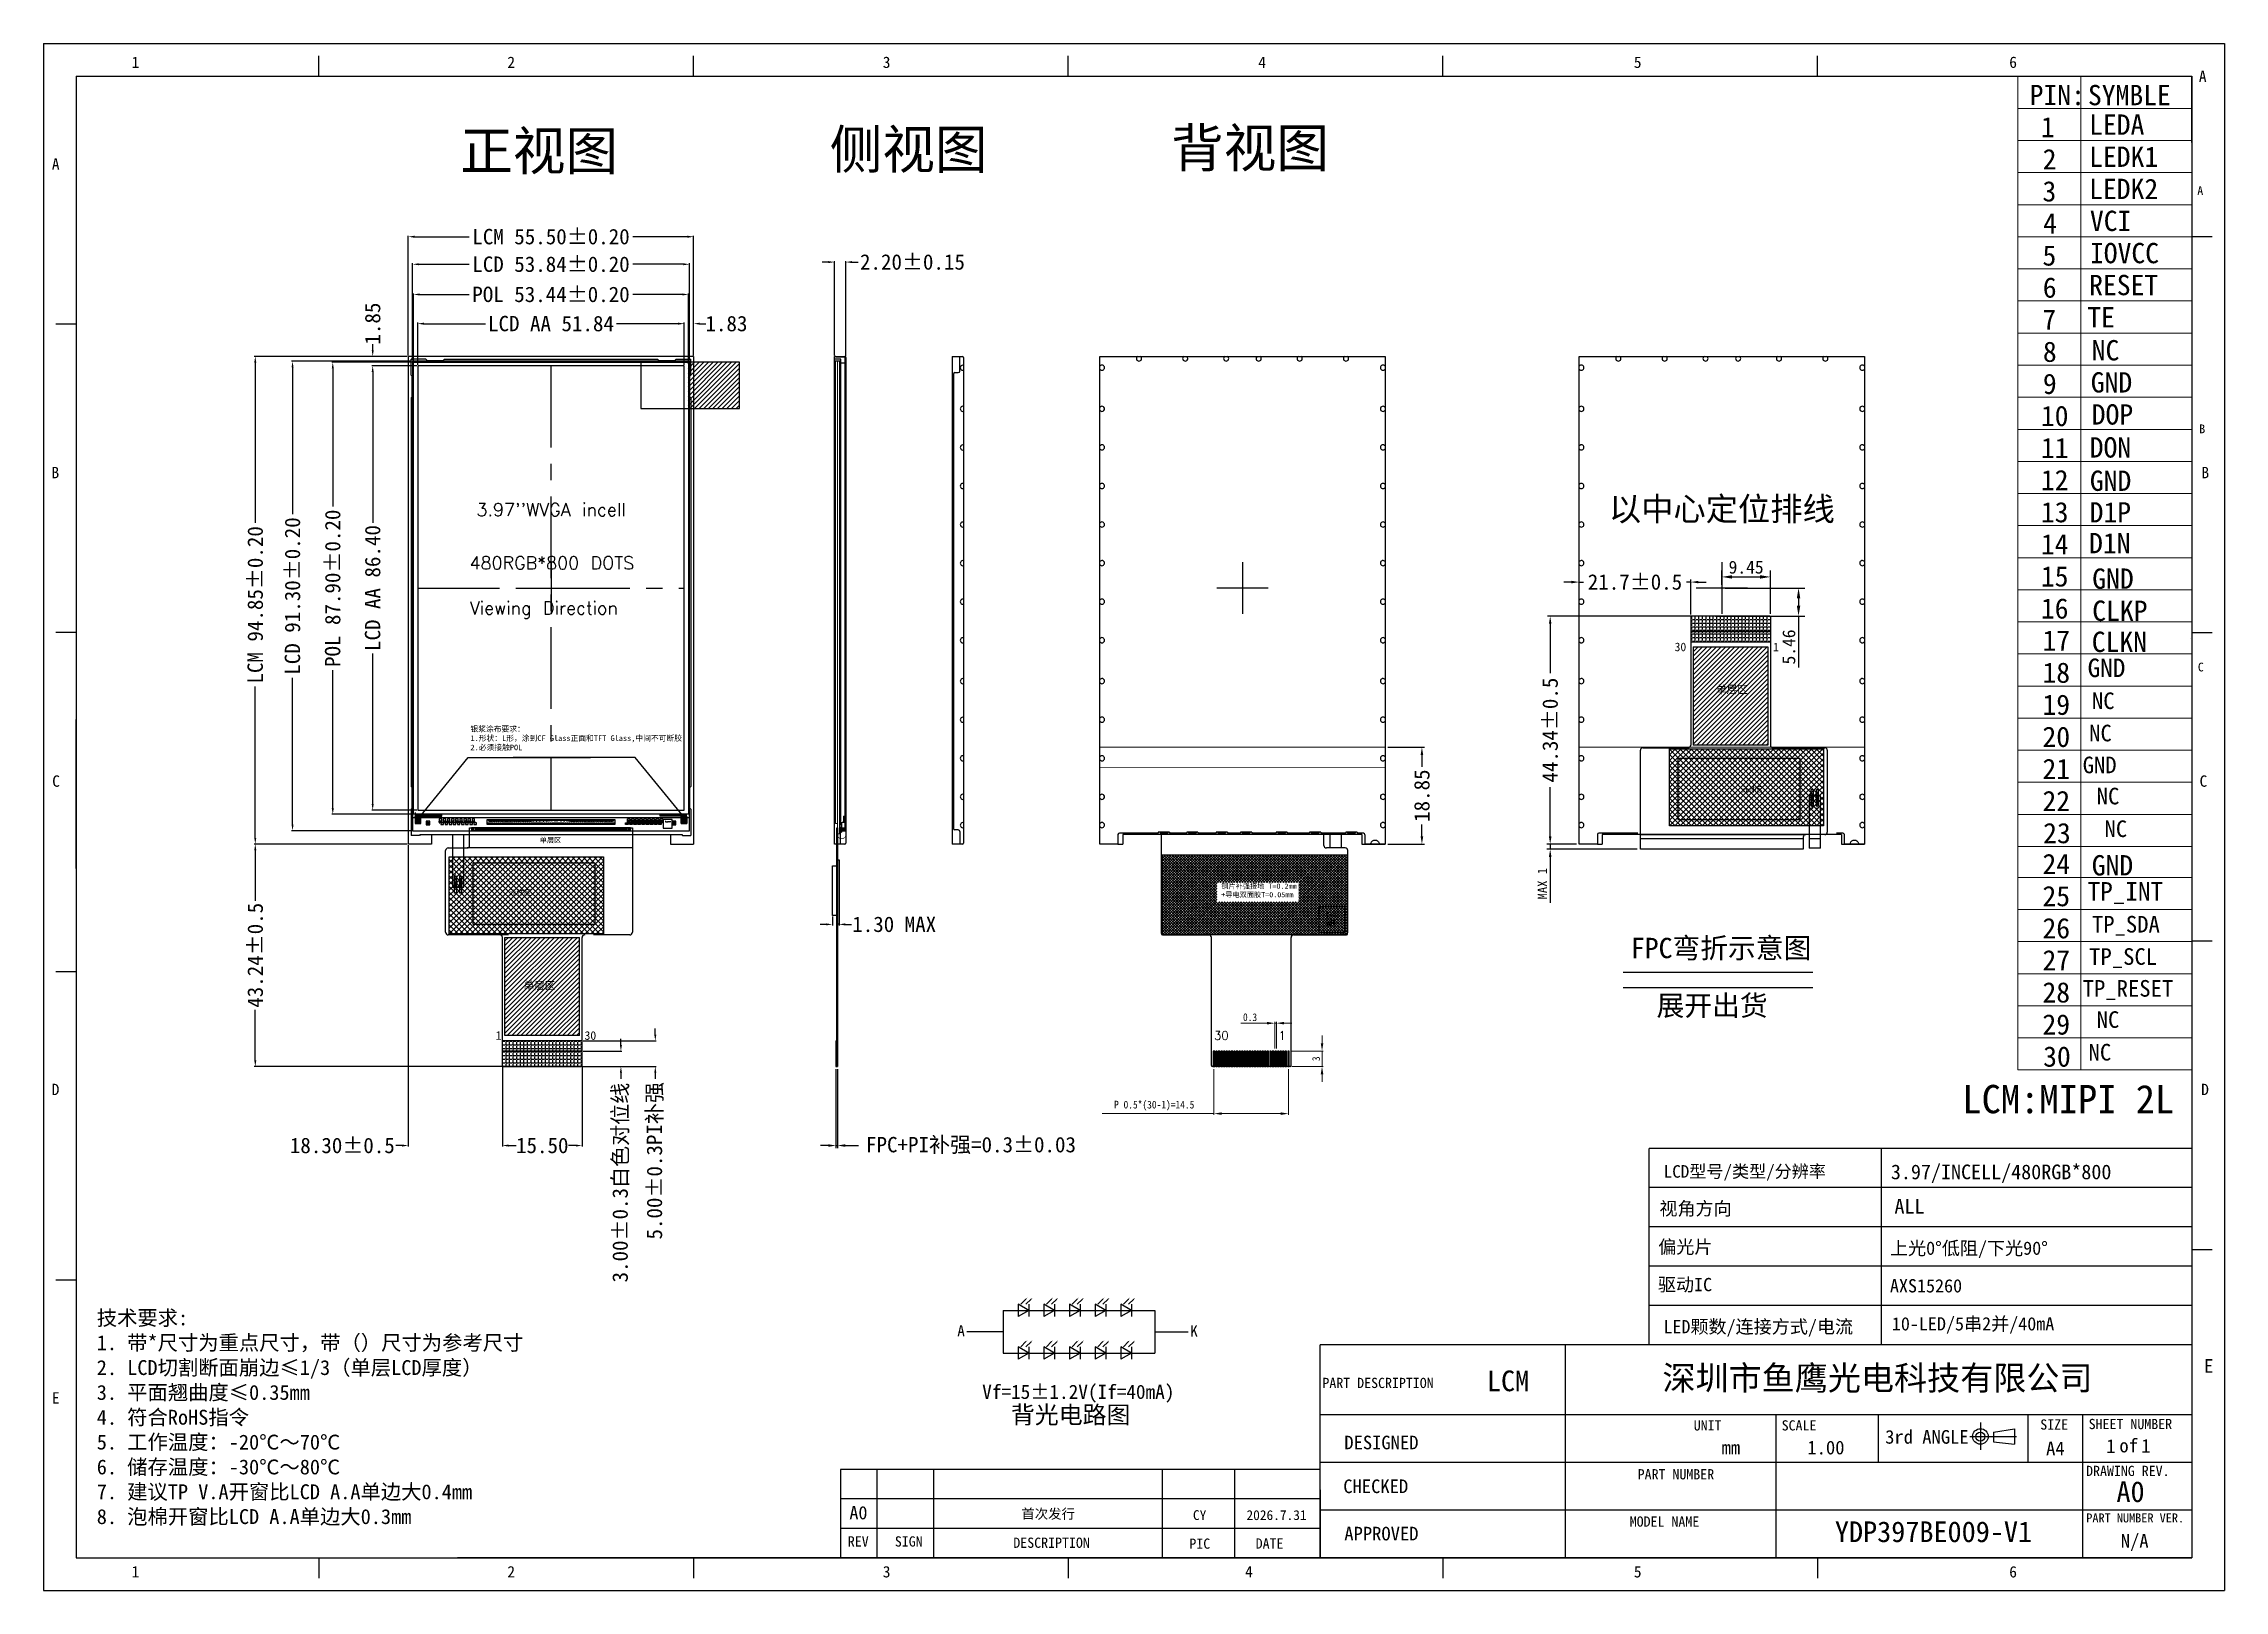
# Model space of a CAD drawing. Header units: millimetres. Extents: x 1248 to 1672, y 459 to 760.
import ezdxf
from ezdxf.enums import TextEntityAlignment as Align

# ---------------------------------------------------------------- set-up
doc = ezdxf.new("R2010")
doc.units = ezdxf.units.MM
doc.linetypes.add('CENTER', pattern=[50.8, 31.75, -6.35, 6.35, -6.35])
for name, color, linetype in [('', 7, 'Continuous'), ('1', 1, 'Continuous'), ('BL', 7, 'Continuous'), ('dim', 4, 'Continuous'), ('DIM（标注）', 3, 'Continuous'), ('FPC', 7, 'Continuous'), ('TEXT', 2, 'Continuous'), ('TJ', 150, 'Continuous'), ('标 注', 3, 'Continuous')]:
    doc.layers.add(name, color=color, linetype=linetype)
for name, color, linetype, lineweight in [('DIM-S', 3, 'Continuous', 5), ('LCD', 1, 'Continuous', 18), ('图框', 7, 'Continuous', 30)]:
    doc.layers.add(name, color=color, linetype=linetype, lineweight=lineweight)
doc.styles.get("Standard").update_dxf_attribs({"font": 'txt', "bigfont": 'gbcbig.shx'})
doc.styles.add('STYLE1', font='', dxfattribs={"width": 0.9})
doc.styles.add('仿宋', font='', dxfattribs={"height": 2.5})
doc.styles.add('宋', font='', dxfattribs={"height": 2})
doc.styles.add('宋体', font='')
doc.styles.add('黑体', font='simhei.ttf')
doc.styles.get('STYLE1').set_extended_font_data('KaiTi_GB2312')
doc.styles.get('仿宋').set_extended_font_data('FangSong_GB2312')
doc.styles.get('宋').set_extended_font_data('NSimSun')
doc.styles.get('宋体').set_extended_font_data('SimSun')
doc.dimstyles.new('HJ', dxfattribs={"dimtxt": 3, "dimasz": 2, "dimexe": 1.25, "dimexo": 0.625, "dimtad": 1, "dimtxsty": '黑体', "dimcen": 2.5, "dimclrd": 4, "dimclre": 4, "dimclrt": 4, "dimadec": 0, "dimazin": 0, "dimtfac": 1, "dimtmove": 0, "dimatfit": 3, "dimfxl": 1, "dimarcsym": 0})
doc.dimstyles.new('LYLCM', dxfattribs={"dimtxt": 3, "dimasz": 1.2, "dimexe": 0.2, "dimexo": 0.2, "dimgap": 0.09, "dimtad": 0, "dimzin": 0, "dimdsep": 46, "dimtxsty": '宋体', "dimcen": 0.1, "dimadec": 0, "dimazin": 0, "dimtfac": 1, "dimtofl": 0, "dimtmove": 0, "dimatfit": 0, "dimldrblk": 'CLOSEDBLANK', "dimfxl": 1, "dimtolj": 1, "dimtzin": 0, "dimarcsym": 0})
doc.dimstyles.get("Standard").update_dxf_attribs({"dimtxt": 0.18, "dimasz": 0.18, "dimexe": 0.18, "dimexo": 0.0625, "dimgap": 0.09, "dimtad": 0, "dimtih": 1, "dimtoh": 1, "dimdec": 4, "dimzin": 0, "dimdsep": 46, "dimtxsty": 'Standard', "dimcen": 0.09, "dimadec": 0, "dimazin": 0, "dimtfac": 1, "dimtdec": 4, "dimtofl": 0, "dimtmove": 0, "dimatfit": 3, "dimfxl": 1, "dimtolj": 1, "dimtzin": 0, "dimarcsym": 0})
doc.dimstyles.new('STANDARD$0', dxfattribs={"dimtxt": 1.5, "dimasz": 1.5, "dimexe": 0.25, "dimexo": 0.5, "dimgap": 0.4, "dimtad": 1, "dimzin": 9, "dimdsep": 46, "dimtxsty": 'STYLE1', "dimcen": 1.5, "dimclrd": 256, "dimclre": 256, "dimclrt": 256, "dimadec": 0, "dimazin": 0, "dimtfac": 1, "dimtmove": 0, "dimatfit": 3, "dimfxl": 1, "dimtolj": 1, "dimtzin": 0, "dimlwd": 5, "dimlwe": 5, "dimarcsym": 0})
doc.dimstyles.new('无公差', dxfattribs={"dimtxt": 1.8, "dimasz": 1.5, "dimexe": 0.625, "dimexo": 0.625, "dimtad": 1, "dimzin": 9, "dimdsep": 46, "dimtxsty": 'Standard', "dimcen": 2.5, "dimclrd": 4, "dimclre": 4, "dimclrt": 4, "dimadec": 0, "dimazin": 2, "dimtp": 0.3, "dimtm": 0.3, "dimtfac": 1, "dimtmove": 0, "dimatfit": 3, "dimfxl": 1, "dimarcsym": 0})
pattern_1 = [(45, (-1013.58196, -363.45846), (-0.53033009, 0.53033009), []), (135, (-1013.58196, -363.45846), (-0.53033009, -0.53033009), [])]

# ---------------------------------------------------------------- blocks, each defined once
blk = doc.blocks.new('THIRD-PROJ_BL0')
at = {"color": 7, "linetype": 'Continuous'}
for p, q in [((255.59, 36.06), (262.41, 36.06)), ((259.04, 36.73), (262.11, 37.22)), ((259.04, 36.73), (259.04, 35.31)), ((259.04, 35.31), (262.11, 34.94)), ((262.11, 37.22), (262.11, 34.94))]:
    blk.add_line(p, q, dxfattribs=at)
at = {"linetype": 'Continuous'}
blk.add_line((257.13, 38.11), (257.13, 34.11), dxfattribs=at)
at = {"color": 7, "linetype": 'Continuous'}
for centre, radius in [((257.13, 36.08), 1.14), ((257.13, 36.06), 0.67)]:
    blk.add_circle(centre, radius, dxfattribs=at)
blk = doc.blocks.new('*D6')
at = {"layer": 'Defpoints', "color": 0}
for p in [(1374.52, 722.1), (1319.02, 698.83), (1374.52, 698.83)]:
    blk.add_point(p, dxfattribs=at)
at = {"layer": 'DIM-S', "color": 0, "lineweight": -2}
for p, q in [((1319.02, 699.03), (1319.02, 722.3)), ((1320.22, 722.1), (1330.86, 722.1)), ((1373.32, 722.1), (1362.69, 722.1)), ((1374.52, 699.03), (1374.52, 722.3))]:
    blk.add_line(p, q, dxfattribs=at)
at = {"layer": 'DIM-S', "color": 0}
for points in [[(1320.22, 722.3), (1320.22, 721.9), (1319.02, 722.1)], [(1373.32, 722.3), (1373.32, 721.9), (1374.52, 722.1)]]:
    blk.add_solid(points, dxfattribs=at)
at = {"layer": 'DIM-S', "color": 7, "insert": (1346.77, 722.1), "char_height": 3, "attachment_point": 5, "style": '宋体'}
blk.add_mtext('\\A1;LCM 55.50%%P0.20', dxfattribs=at)
blk = doc.blocks.new('_ClosedBlank')
at = {"color": 0, "linetype": 'ByBlock', "lineweight": -2}
for p, q in [((-1, 0.17), (0, 0)), ((-1, 0.17), (-1, -0.17)), ((0, 0), (-1, -0.17))]:
    blk.add_line(p, q, dxfattribs=at)
blk = doc.blocks.new('*D7')
at = {"layer": 'Defpoints', "color": 0}
for p in [(1319.02, 698.83), (1289.25, 603.98), (1319.02, 603.98)]:
    blk.add_point(p, dxfattribs=at)
at = {"layer": 'DIM-S', "color": 0, "lineweight": -2}
for p, q in [((1318.82, 698.83), (1289.05, 698.83)), ((1289.25, 697.63), (1289.25, 666.43)), ((1289.25, 605.18), (1289.25, 634.6)), ((1318.82, 603.98), (1289.05, 603.98))]:
    blk.add_line(p, q, dxfattribs=at)
at = {"layer": 'DIM-S', "color": 0}
for points in [[(1289.05, 697.63), (1289.45, 697.63), (1289.25, 698.83)], [(1289.05, 605.18), (1289.45, 605.18), (1289.25, 603.98)]]:
    blk.add_solid(points, dxfattribs=at)
at = {"layer": 'DIM-S', "color": 7, "insert": (1289.25, 650.51), "char_height": 3, "attachment_point": 5, "rotation": 90, "style": '宋体'}
blk.add_mtext('\\A1;LCM 94.85%%P0.20', dxfattribs=at)
blk = doc.blocks.new('*D8')
at = {"layer": 'Defpoints', "color": 0}
for p in [(1320.85, 705.19), (1320.85, 696.98), (1372.69, 696.98)]:
    blk.add_point(p, dxfattribs=at)
at = {"layer": 'DIM-S', "color": 0, "lineweight": -2}
for p, q in [((1320.85, 697.18), (1320.85, 705.39)), ((1322.05, 705.19), (1334.02, 705.19)), ((1371.49, 705.19), (1359.52, 705.19)), ((1372.69, 697.18), (1372.69, 705.39))]:
    blk.add_line(p, q, dxfattribs=at)
at = {"layer": 'DIM-S', "color": 0}
for points in [[(1322.05, 705.39), (1322.05, 704.99), (1320.85, 705.19)], [(1371.49, 705.39), (1371.49, 704.99), (1372.69, 705.19)]]:
    blk.add_solid(points, dxfattribs=at)
at = {"layer": 'DIM-S', "color": 7, "insert": (1346.77, 705.19), "char_height": 3, "attachment_point": 5, "style": '宋体'}
blk.add_mtext('\\A1;LCD AA 51.84', dxfattribs=at)
blk = doc.blocks.new('*D9')
at = {"layer": 'Defpoints', "color": 0}
for p in [(1320.85, 696.98), (1312.09, 610.58), (1320.85, 610.58)]:
    blk.add_point(p, dxfattribs=at)
at = {"layer": 'DIM-S', "color": 0, "lineweight": -2}
for p, q in [((1320.65, 696.98), (1311.89, 696.98)), ((1312.09, 695.78), (1312.09, 666.49)), ((1312.09, 611.78), (1312.09, 641.06)), ((1320.65, 610.58), (1311.89, 610.58))]:
    blk.add_line(p, q, dxfattribs=at)
at = {"layer": 'DIM-S', "color": 0}
for points in [[(1311.89, 695.78), (1312.29, 695.78), (1312.09, 696.98)], [(1311.89, 611.78), (1312.29, 611.78), (1312.09, 610.58)]]:
    blk.add_solid(points, dxfattribs=at)
at = {"layer": 'DIM-S', "color": 7, "insert": (1312.09, 653.78), "char_height": 3, "attachment_point": 5, "rotation": 90, "style": '宋体'}
blk.add_mtext('\\A1;LCD AA 86.40', dxfattribs=at)
blk = doc.blocks.new('*D10')
at = {"layer": 'Defpoints', "color": 0}
for p in [(1374.52, 705.19), (1372.69, 696.98), (1374.52, 698.83)]:
    blk.add_point(p, dxfattribs=at)
at = {"layer": 'DIM-S', "color": 0, "lineweight": -2}
for p, q in [((1371.49, 705.19), (1370.29, 705.19)), ((1372.69, 697.18), (1372.69, 705.39)), ((1374.52, 699.03), (1374.52, 705.39)), ((1375.72, 705.19), (1376.92, 705.19))]:
    blk.add_line(p, q, dxfattribs=at)
at = {"layer": 'DIM-S', "color": 0}
for points in [[(1371.49, 705.39), (1371.49, 704.99), (1372.69, 705.19)], [(1375.72, 705.39), (1375.72, 704.99), (1374.52, 705.19)]]:
    blk.add_solid(points, dxfattribs=at)
at = {"layer": 'DIM-S', "color": 7, "insert": (1380.9, 705.19), "char_height": 3, "attachment_point": 5, "style": '宋体'}
blk.add_mtext('\\A1;1.83', dxfattribs=at)
blk = doc.blocks.new('*D11')
at = {"layer": 'Defpoints', "color": 0}
for p in [(1312.09, 698.83), (1319.02, 698.83), (1320.85, 696.98)]:
    blk.add_point(p, dxfattribs=at)
at = {"layer": 'DIM-S', "color": 0, "lineweight": -2}
for p, q in [((1312.09, 700.03), (1312.09, 701.23)), ((1318.82, 698.83), (1311.89, 698.83)), ((1320.65, 696.98), (1311.89, 696.98)), ((1312.09, 695.78), (1312.09, 694.58))]:
    blk.add_line(p, q, dxfattribs=at)
at = {"layer": 'DIM-S', "color": 0}
for points in [[(1311.89, 700.03), (1312.29, 700.03), (1312.09, 698.83)], [(1311.89, 695.78), (1312.29, 695.78), (1312.09, 696.98)]]:
    blk.add_solid(points, dxfattribs=at)
at = {"layer": 'DIM-S', "color": 7, "insert": (1312.09, 705.21), "char_height": 3, "attachment_point": 5, "rotation": 90, "style": '宋体'}
blk.add_mtext('\\A1;1.85', dxfattribs=at)
blk = doc.blocks.new('*D12')
at = {"layer": 'Defpoints', "color": 0}
for p in [(1296.5, 697.88), (1319.85, 697.88), (1319.85, 606.58)]:
    blk.add_point(p, dxfattribs=at)
at = {"layer": 'DIM-S', "color": 0, "lineweight": -2}
for p, q in [((1319.65, 697.88), (1296.3, 697.88)), ((1296.5, 696.68), (1296.5, 668.14)), ((1296.5, 607.78), (1296.5, 636.31)), ((1319.65, 606.58), (1296.3, 606.58))]:
    blk.add_line(p, q, dxfattribs=at)
at = {"layer": 'DIM-S', "color": 0}
for points in [[(1296.3, 696.68), (1296.7, 696.68), (1296.5, 697.88)], [(1296.3, 607.78), (1296.7, 607.78), (1296.5, 606.58)]]:
    blk.add_solid(points, dxfattribs=at)
at = {"layer": 'DIM-S', "color": 7, "insert": (1296.5, 652.23), "char_height": 3, "attachment_point": 5, "rotation": 90, "style": '宋体'}
blk.add_mtext('\\A1;LCD 91.30%%P0.20', dxfattribs=at)
blk = doc.blocks.new('*D13')
at = {"layer": 'Defpoints', "color": 0}
for p in [(1373.69, 716.74), (1319.85, 697.88), (1373.69, 697.88)]:
    blk.add_point(p, dxfattribs=at)
at = {"layer": 'DIM-S', "color": 0, "lineweight": -2}
for p, q in [((1319.85, 698.08), (1319.85, 716.94)), ((1373.69, 698.08), (1373.69, 716.94)), ((1321.05, 716.74), (1330.86, 716.74)), ((1372.49, 716.74), (1362.69, 716.74))]:
    blk.add_line(p, q, dxfattribs=at)
at = {"layer": 'DIM-S', "color": 0}
for points in [[(1321.05, 716.94), (1321.05, 716.54), (1319.85, 716.74)], [(1372.49, 716.94), (1372.49, 716.54), (1373.69, 716.74)]]:
    blk.add_solid(points, dxfattribs=at)
at = {"layer": 'DIM-S', "color": 7, "insert": (1346.77, 716.74), "char_height": 3, "attachment_point": 5, "style": '宋体'}
blk.add_mtext('\\A1;LCD 53.84%%P0.20', dxfattribs=at)
blk = doc.blocks.new('*D14')
at = {"layer": 'Defpoints', "color": 0}
for p in [(1373.49, 710.87), (1320.05, 697.68), (1373.49, 697.68)]:
    blk.add_point(p, dxfattribs=at)
at = {"layer": 'DIM-S', "color": 0, "lineweight": -2}
for p, q in [((1320.05, 697.88), (1320.05, 711.07)), ((1321.25, 710.87), (1330.84, 710.87)), ((1372.29, 710.87), (1362.7, 710.87)), ((1373.49, 697.88), (1373.49, 711.07))]:
    blk.add_line(p, q, dxfattribs=at)
at = {"layer": 'DIM-S', "color": 0}
for points in [[(1321.25, 711.07), (1321.25, 710.67), (1320.05, 710.87)], [(1372.29, 711.07), (1372.29, 710.67), (1373.49, 710.87)]]:
    blk.add_solid(points, dxfattribs=at)
at = {"layer": 'DIM-S', "color": 7, "insert": (1346.77, 710.87), "char_height": 3, "attachment_point": 5, "style": '宋体'}
blk.add_mtext('\\A1;POL 53.44%%P0.20', dxfattribs=at)
blk = doc.blocks.new('*D15')
at = {"layer": 'Defpoints', "color": 0}
for p in [(1320.05, 697.68), (1304.32, 609.78), (1320.05, 609.78)]:
    blk.add_point(p, dxfattribs=at)
at = {"layer": 'DIM-S', "color": 0, "lineweight": -2}
for p, q in [((1319.85, 697.68), (1304.12, 697.68)), ((1304.32, 696.48), (1304.32, 669.66)), ((1304.32, 610.98), (1304.32, 637.8)), ((1319.85, 609.78), (1304.12, 609.78))]:
    blk.add_line(p, q, dxfattribs=at)
at = {"layer": 'DIM-S', "color": 0}
for points in [[(1304.12, 696.48), (1304.52, 696.48), (1304.32, 697.68)], [(1304.12, 610.98), (1304.52, 610.98), (1304.32, 609.78)]]:
    blk.add_solid(points, dxfattribs=at)
at = {"layer": 'DIM-S', "color": 7, "insert": (1304.32, 653.73), "char_height": 3, "attachment_point": 5, "rotation": 90, "style": '宋体'}
blk.add_mtext('\\A1;POL 87.90%%P0.20', dxfattribs=at)
blk = doc.blocks.new('*D17')
at = {"layer": 'Defpoints', "color": 0}
for p in [(1404.11, 717.17), (1401.91, 698.83), (1404.11, 698.63)]:
    blk.add_point(p, dxfattribs=at)
at = {"layer": 'DIM-S', "color": 0, "lineweight": -2}
for p, q in [((1400.71, 717.17), (1399.51, 717.17)), ((1401.91, 699.03), (1401.91, 717.37)), ((1404.11, 698.83), (1404.11, 717.37)), ((1405.31, 717.17), (1406.51, 717.17))]:
    blk.add_line(p, q, dxfattribs=at)
at = {"layer": 'DIM-S', "color": 0}
for points in [[(1400.71, 717.37), (1400.71, 716.97), (1401.91, 717.17)], [(1405.31, 717.37), (1405.31, 716.97), (1404.11, 717.17)]]:
    blk.add_solid(points, dxfattribs=at)
at = {"layer": 'DIM-S', "color": 7, "insert": (1417.08, 717.17), "char_height": 3, "attachment_point": 5, "style": '宋体'}
blk.add_mtext('\\A1;2.20%%P0.15', dxfattribs=at)
blk = doc.blocks.new('LCD')
at = {"color": 6}
for p, q in [((7370.54, -447.29), (7370.54, -538.59)), ((7424.38, -538.59), (7424.38, -447.29)), ((7370.54, -538.59), (7424.38, -538.59)), ((7422.78, -537.19), (7422.78, -535.79)), ((7422.78, -535.79), (7423.43, -535.79)), ((7423.88, -537.19), (7422.78, -537.19)), ((7423.43, -535.8), (7422.8, -535.8)), ((7422.8, -535.8), (7422.8, -535.82)), ((7422.8, -535.82), (7423.43, -535.82)), ((7423.43, -535.83), (7422.8, -535.83)), ((7422.8, -535.83), (7422.8, -535.85)), ((7422.8, -535.85), (7423.43, -535.85)), ((7423.43, -535.86), (7422.8, -535.86)), ((7422.8, -535.86), (7422.8, -535.88)), ((7422.8, -535.88), (7423.43, -535.88)), ((7423.43, -535.89), (7422.8, -535.89)), ((7422.8, -535.89), (7422.8, -535.91)), ((7422.8, -535.91), (7423.43, -535.91)), ((7423.43, -535.92), (7422.8, -535.92)), ((7422.8, -535.92), (7422.8, -535.94)), ((7422.8, -535.94), (7423.43, -535.94)), ((7423.43, -535.95), (7422.8, -535.95)), ((7422.8, -535.95), (7422.8, -535.97)), ((7422.8, -535.97), (7423.43, -535.97)), ((7423.43, -536.31), (7423.13, -536.31)), ((7423.13, -536.31), (7423.13, -536.71)), ((7423.13, -536.71), (7423.3, -536.71)), ((7423.21, -536.77), (7423.15, -536.84)), ((7423.15, -536.84), (7423.15, -536.87)), ((7423.15, -536.87), (7423.18, -536.87)), ((7423.25, -536.94), (7423.15, -536.94)), ((7423.15, -536.94), (7423.15, -537.01)), ((7423.15, -537.01), (7423.21, -537.07)), ((7423.18, -536.86), (7423.23, -536.81)), ((7423.18, -536.87), (7423.18, -536.86)), ((7423.18, -536.99), (7423.18, -536.97)), ((7423.18, -536.97), (7423.25, -536.97)), ((7423.23, -537.04), (7423.18, -536.99)), ((7423.3, -536.77), (7423.21, -536.77)), ((7423.21, -537.07), (7423.31, -537.07)), ((7423.23, -536.81), (7423.3, -536.81)), ((7423.3, -537.04), (7423.23, -537.04)), ((7423.25, -536.97), (7423.25, -536.94)), ((7423.3, -536.71), (7423.3, -536.77)), ((7423.3, -536.77), (7423.3, -536.71)), ((7423.3, -536.71), (7423.58, -536.71)), ((7423.31, -536.77), (7423.3, -536.77)), ((7423.3, -536.81), (7423.35, -536.86)), ((7423.35, -536.99), (7423.3, -537.04)), ((7423.38, -536.84), (7423.31, -536.77)), ((7423.31, -537.07), (7423.38, -537.01)), ((7423.35, -536.86), (7423.35, -536.99)), ((7423.38, -537.01), (7423.38, -536.84)), ((7423.43, -535.79), (7423.43, -535.8)), ((7423.43, -535.8), (7423.43, -535.79)), ((7423.43, -535.79), (7423.88, -535.79)), ((7423.87, -535.8), (7423.43, -535.8)), ((7423.43, -535.82), (7423.43, -535.83)), ((7423.43, -535.83), (7423.43, -535.82)), ((7423.43, -535.82), (7423.87, -535.82)), ((7423.87, -535.83), (7423.43, -535.83)), ((7423.43, -535.85), (7423.43, -535.86)), ((7423.43, -535.86), (7423.43, -535.85)), ((7423.43, -535.85), (7423.87, -535.85)), ((7423.87, -535.86), (7423.43, -535.86)), ((7423.43, -535.88), (7423.43, -535.89)), ((7423.43, -535.89), (7423.43, -535.88)), ((7423.43, -535.88), (7423.87, -535.88)), ((7423.87, -535.89), (7423.43, -535.89)), ((7423.43, -535.91), (7423.43, -535.92)), ((7423.43, -535.92), (7423.43, -535.91)), ((7423.43, -535.91), (7423.87, -535.91)), ((7423.87, -535.92), (7423.43, -535.92)), ((7423.43, -535.94), (7423.43, -535.95)), ((7423.43, -535.95), (7423.43, -535.94)), ((7423.43, -535.94), (7423.87, -535.94)), ((7423.87, -535.95), (7423.43, -535.95)), ((7423.43, -535.97), (7423.43, -536.31)), ((7423.43, -536.31), (7423.43, -535.97)), ((7423.43, -535.97), (7423.87, -535.97)), ((7423.53, -536.31), (7423.43, -536.31)), ((7423.51, -536.77), (7423.44, -536.84)), ((7423.44, -536.84), (7423.44, -537.07)), ((7423.44, -537.07), (7423.47, -537.07)), ((7423.47, -537.07), (7423.47, -536.97)), ((7423.47, -536.97), (7423.64, -536.97)), ((7423.58, -536.77), (7423.51, -536.77)), ((7423.53, -536.71), (7423.53, -536.31)), ((7423.58, -536.71), (7423.53, -536.71)), ((7423.58, -536.71), (7423.58, -536.77)), ((7423.58, -536.77), (7423.58, -536.71)), ((7423.61, -536.77), (7423.58, -536.77)), ((7423.67, -536.84), (7423.61, -536.77)), ((7423.64, -536.97), (7423.64, -537.07)), ((7423.64, -537.07), (7423.67, -537.07)), ((7423.67, -537.07), (7423.67, -536.84)), ((7423.87, -535.82), (7423.87, -535.8)), ((7423.87, -535.85), (7423.87, -535.83)), ((7423.87, -535.88), (7423.87, -535.86)), ((7423.87, -535.91), (7423.87, -535.89)), ((7423.87, -535.94), (7423.87, -535.92)), ((7423.87, -535.97), (7423.87, -535.95)), ((7423.88, -535.79), (7423.88, -537.19))]:
    blk.add_line(p, q, dxfattribs=at)
at = {"color": 6, "linetype": 'CENTER', "ltscale": 0.5}
for p, q in [((7397.46, -448.19), (7397.46, -534.59)), ((7371.54, -491.39), (7423.38, -491.39))]:
    blk.add_line(p, q, dxfattribs=at)
at = {"color": 6}
for points in [[(7370.54, -535.99), (7424.38, -535.99), (7424.38, -447.29), (7370.54, -447.29)], [(7371.54, -534.59), (7423.38, -534.59), (7423.38, -448.19), (7371.54, -448.19)], [(7371.04, -537.19), (7372.14, -537.19), (7372.14, -535.79), (7371.49, -535.79), (7371.49, -535.8), (7372.13, -535.8), (7372.13, -535.82), (7371.49, -535.82), (7371.49, -535.83), (7372.13, -535.83), (7372.13, -535.85), (7371.49, -535.85), (7371.49, -535.86), (7372.13, -535.86), (7372.13, -535.88), (7371.49, -535.88), (7371.49, -535.89), (7372.13, -535.89), (7372.13, -535.91), (7371.49, -535.91), (7371.49, -535.92), (7372.13, -535.92), (7372.13, -535.94), (7371.49, -535.94), (7371.49, -535.95), (7372.13, -535.95), (7372.13, -535.97), (7371.49, -535.97), (7371.49, -536.31), (7371.79, -536.31), (7371.79, -536.71), (7371.62, -536.71), (7371.62, -536.77), (7371.71, -536.77), (7371.78, -536.84), (7371.78, -536.87), (7371.74, -536.87), (7371.74, -536.86), (7371.69, -536.81), (7371.63, -536.81), (7371.58, -536.86), (7371.58, -536.99), (7371.63, -537.04), (7371.69, -537.04), (7371.74, -536.99), (7371.74, -536.97), (7371.68, -536.97), (7371.68, -536.94), (7371.78, -536.94), (7371.78, -537.01), (7371.71, -537.07), (7371.61, -537.07), (7371.54, -537.01), (7371.54, -536.84), (7371.61, -536.77), (7371.62, -536.77), (7371.62, -536.71), (7371.34, -536.71), (7371.34, -536.77), (7371.42, -536.77), (7371.48, -536.84), (7371.48, -537.07), (7371.45, -537.07), (7371.45, -536.97), (7371.28, -536.97), (7371.28, -537.07), (7371.25, -537.07), (7371.25, -536.84), (7371.32, -536.77), (7371.34, -536.77), (7371.34, -536.71), (7371.39, -536.71), (7371.39, -536.31), (7371.49, -536.31), (7371.49, -535.97), (7371.06, -535.97), (7371.06, -535.95), (7371.49, -535.95), (7371.49, -535.94), (7371.06, -535.94), (7371.06, -535.92), (7371.49, -535.92), (7371.49, -535.91), (7371.06, -535.91), (7371.06, -535.89), (7371.49, -535.89), (7371.49, -535.88), (7371.06, -535.88), (7371.06, -535.86), (7371.49, -535.86), (7371.49, -535.85), (7371.06, -535.85), (7371.06, -535.83), (7371.49, -535.83), (7371.49, -535.82), (7371.06, -535.82), (7371.06, -535.8), (7371.49, -535.8), (7371.49, -535.79), (7371.04, -535.79)], [(7371.04, -537.19), (7372.14, -537.19), (7372.14, -535.79), (7371.04, -535.79)], [(7371.4, -536.81), (7371.33, -536.81), (7371.28, -536.86), (7371.28, -536.94), (7371.45, -536.94), (7371.45, -536.86)], [(7371.49, -536.61), (7371.69, -536.61), (7371.69, -536.41), (7371.49, -536.41)], [(7373.17, -537.44), (7373.87, -537.44), (7373.87, -536.74), (7373.17, -536.74)], [(7373.57, -536.84), (7373.47, -536.84), (7373.47, -537.04), (7373.27, -537.04), (7373.27, -537.14), (7373.47, -537.14), (7373.47, -537.34), (7373.57, -537.34), (7373.57, -537.14), (7373.77, -537.14), (7373.77, -537.04), (7373.57, -537.04)], [(7375.71, -536.63), (7375.72, -536.64), (7376.2, -536.64), (7376.21, -536.63), (7376.21, -536.3), (7376.2, -536.29), (7375.72, -536.29), (7375.71, -536.3)], [(7375.71, -537.02), (7375.71, -537.02), (7375.85, -537.02), (7375.86, -537.02), (7375.86, -536.65), (7375.85, -536.65), (7375.8, -536.65), (7375.8, -536.73), (7375.81, -536.73), (7375.83, -536.74), (7375.83, -536.78), (7375.81, -536.79), (7375.8, -536.79), (7375.8, -536.77), (7375.81, -536.77), (7375.81, -536.77), (7375.81, -536.75), (7375.81, -536.74), (7375.8, -536.74), (7375.79, -536.75), (7375.79, -536.76), (7375.78, -536.76), (7375.78, -536.76), (7375.78, -536.76), (7375.77, -536.76), (7375.77, -536.75), (7375.77, -536.75), (7375.77, -536.8), (7375.8, -536.8), (7375.83, -536.82), (7375.83, -536.83), (7375.8, -536.86), (7375.75, -536.86), (7375.75, -536.87), (7375.75, -536.87), (7375.75, -536.89), (7375.83, -536.89), (7375.83, -536.91), (7375.8, -536.91), (7375.8, -536.94), (7375.81, -536.94), (7375.83, -536.95), (7375.83, -536.99), (7375.81, -537), (7375.8, -537), (7375.8, -536.98), (7375.81, -536.98), (7375.81, -536.98), (7375.81, -536.96), (7375.81, -536.95), (7375.79, -536.95), (7375.79, -536.96), (7375.79, -536.99), (7375.78, -536.99), (7375.78, -537), (7375.75, -537), (7375.74, -536.99), (7375.74, -536.95), (7375.75, -536.94), (7375.76, -536.94), (7375.76, -536.95), (7375.76, -536.95), (7375.75, -536.96), (7375.75, -536.98), (7375.76, -536.98), (7375.77, -536.98), (7375.77, -536.98), (7375.77, -536.95), (7375.78, -536.94), (7375.8, -536.94), (7375.8, -536.91), (7375.75, -536.91), (7375.75, -536.93), (7375.74, -536.93), (7375.74, -536.87), (7375.75, -536.87), (7375.75, -536.86), (7375.74, -536.86), (7375.74, -536.84), (7375.79, -536.84), (7375.81, -536.83), (7375.79, -536.81), (7375.74, -536.81), (7375.74, -536.8), (7375.77, -536.8), (7375.77, -536.75), (7375.77, -536.74), (7375.76, -536.74), (7375.75, -536.75), (7375.75, -536.77), (7375.76, -536.77), (7375.76, -536.77), (7375.76, -536.79), (7375.75, -536.79), (7375.74, -536.78), (7375.74, -536.74), (7375.75, -536.73), (7375.77, -536.73), (7375.78, -536.73), (7375.79, -536.73), (7375.8, -536.73), (7375.8, -536.65), (7375.78, -536.65), (7375.78, -536.67), (7375.79, -536.68), (7375.79, -536.68), (7375.79, -536.7), (7375.77, -536.7), (7375.77, -536.68), (7375.78, -536.67), (7375.78, -536.65), (7375.71, -536.65), (7375.71, -536.65)], [(7376.06, -537.02), (7376.06, -537.02), (7376.2, -537.02), (7376.21, -537.02), (7376.21, -536.65), (7376.2, -536.65), (7376.17, -536.65), (7376.17, -536.68), (7376.18, -536.68), (7376.18, -536.71), (7376.16, -536.71), (7376.16, -536.7), (7376.12, -536.7), (7376.12, -536.72), (7376.15, -536.72), (7376.18, -536.74), (7376.18, -536.75), (7376.15, -536.78), (7376.1, -536.78), (7376.1, -536.79), (7376.1, -536.79), (7376.1, -536.81), (7376.18, -536.81), (7376.18, -536.83), (7376.15, -536.83), (7376.15, -536.86), (7376.16, -536.86), (7376.18, -536.87), (7376.18, -536.91), (7376.16, -536.92), (7376.15, -536.92), (7376.15, -536.9), (7376.16, -536.9), (7376.16, -536.9), (7376.16, -536.88), (7376.16, -536.88), (7376.14, -536.88), (7376.14, -536.88), (7376.14, -536.91), (7376.13, -536.91), (7376.13, -536.97), (7376.15, -536.97), (7376.15, -536.99), (7376.13, -537), (7376.12, -536.99), (7376.12, -536.97), (7376.13, -536.97), (7376.13, -536.91), (7376.13, -536.92), (7376.1, -536.92), (7376.09, -536.91), (7376.09, -536.87), (7376.1, -536.86), (7376.11, -536.86), (7376.11, -536.88), (7376.11, -536.88), (7376.1, -536.88), (7376.1, -536.9), (7376.11, -536.9), (7376.12, -536.9), (7376.12, -536.9), (7376.12, -536.87), (7376.13, -536.86), (7376.15, -536.86), (7376.15, -536.83), (7376.1, -536.83), (7376.1, -536.85), (7376.09, -536.85), (7376.09, -536.79), (7376.1, -536.79), (7376.1, -536.78), (7376.09, -536.78), (7376.09, -536.76), (7376.14, -536.76), (7376.16, -536.75), (7376.14, -536.74), (7376.09, -536.74), (7376.09, -536.72), (7376.12, -536.72), (7376.12, -536.7), (7376.11, -536.7), (7376.11, -536.71), (7376.1, -536.71), (7376.09, -536.7), (7376.09, -536.68), (7376.16, -536.68), (7376.16, -536.68), (7376.17, -536.68), (7376.17, -536.65), (7376.06, -536.65), (7376.06, -536.65)], [(7376.06, -537.38), (7376.07, -537.39), (7376.55, -537.39), (7376.56, -537.38), (7376.56, -537.05), (7376.55, -537.04), (7376.07, -537.04), (7376.06, -537.05)], [(7376.51, -536.63), (7376.52, -536.64), (7377, -536.64), (7377.01, -536.63), (7377.01, -536.3), (7377, -536.29), (7376.52, -536.29), (7376.51, -536.3)], [(7376.51, -537.02), (7376.51, -537.02), (7376.65, -537.02), (7376.66, -537.02), (7376.66, -536.65), (7376.65, -536.65), (7376.58, -536.65), (7376.58, -536.67), (7376.59, -536.68), (7376.59, -536.7), (7376.58, -536.7), (7376.58, -536.78), (7376.63, -536.78), (7376.63, -536.8), (7376.59, -536.8), (7376.59, -536.82), (7376.63, -536.82), (7376.63, -536.84), (7376.61, -536.84), (7376.61, -536.84), (7376.62, -536.84), (7376.63, -536.86), (7376.63, -536.89), (7376.62, -536.9), (7376.6, -536.9), (7376.6, -536.91), (7376.62, -536.91), (7376.63, -536.92), (7376.63, -536.96), (7376.62, -536.97), (7376.55, -536.97), (7376.54, -536.96), (7376.54, -536.92), (7376.55, -536.91), (7376.57, -536.91), (7376.57, -536.93), (7376.56, -536.93), (7376.55, -536.93), (7376.55, -536.95), (7376.56, -536.95), (7376.61, -536.95), (7376.61, -536.95), (7376.61, -536.93), (7376.61, -536.93), (7376.59, -536.93), (7376.59, -536.94), (7376.58, -536.94), (7376.58, -536.91), (7376.6, -536.91), (7376.6, -536.9), (7376.55, -536.9), (7376.54, -536.89), (7376.54, -536.86), (7376.55, -536.84), (7376.57, -536.84), (7376.57, -536.86), (7376.56, -536.86), (7376.55, -536.86), (7376.55, -536.89), (7376.56, -536.89), (7376.61, -536.89), (7376.61, -536.89), (7376.61, -536.86), (7376.61, -536.86), (7376.6, -536.86), (7376.6, -536.84), (7376.61, -536.84), (7376.61, -536.84), (7376.54, -536.84), (7376.54, -536.82), (7376.57, -536.82), (7376.57, -536.8), (7376.54, -536.8), (7376.54, -536.78), (7376.58, -536.78), (7376.58, -536.7), (7376.57, -536.7), (7376.57, -536.68), (7376.58, -536.67), (7376.58, -536.65), (7376.51, -536.65), (7376.51, -536.65)], [(7376.86, -537.02), (7376.86, -537.02), (7377, -537.02), (7377.01, -537.02), (7377.01, -536.65), (7377, -536.65), (7376.97, -536.65), (7376.97, -536.66), (7376.98, -536.66), (7376.98, -536.72), (7376.97, -536.72), (7376.97, -536.73), (7376.98, -536.74), (7376.95, -536.77), (7376.98, -536.77), (7376.98, -536.79), (7376.97, -536.79), (7376.97, -536.79), (7376.98, -536.79), (7376.98, -536.85), (7376.96, -536.85), (7376.96, -536.86), (7376.97, -536.86), (7376.98, -536.87), (7376.98, -536.91), (7376.97, -536.92), (7376.93, -536.92), (7376.93, -536.98), (7376.95, -536.98), (7376.95, -537), (7376.93, -537.01), (7376.92, -537), (7376.92, -536.98), (7376.93, -536.98), (7376.93, -536.92), (7376.9, -536.92), (7376.89, -536.91), (7376.89, -536.87), (7376.9, -536.86), (7376.92, -536.86), (7376.92, -536.88), (7376.91, -536.88), (7376.91, -536.88), (7376.91, -536.9), (7376.91, -536.9), (7376.96, -536.9), (7376.96, -536.9), (7376.96, -536.88), (7376.96, -536.88), (7376.95, -536.88), (7376.95, -536.86), (7376.96, -536.86), (7376.96, -536.85), (7376.89, -536.85), (7376.89, -536.84), (7376.96, -536.84), (7376.96, -536.79), (7376.97, -536.79), (7376.97, -536.79), (7376.89, -536.79), (7376.89, -536.77), (7376.92, -536.77), (7376.89, -536.74), (7376.9, -536.73), (7376.93, -536.75), (7376.94, -536.75), (7376.97, -536.73), (7376.97, -536.72), (7376.96, -536.72), (7376.96, -536.7), (7376.91, -536.7), (7376.92, -536.71), (7376.91, -536.72), (7376.9, -536.72), (7376.89, -536.71), (7376.89, -536.68), (7376.96, -536.68), (7376.96, -536.66), (7376.97, -536.66), (7376.97, -536.65), (7376.86, -536.65), (7376.86, -536.65)], [(7376.86, -537.38), (7376.87, -537.39), (7377.35, -537.39), (7377.36, -537.38), (7377.36, -537.05), (7377.35, -537.04), (7376.87, -537.04), (7376.86, -537.05)], [(7377.31, -536.63), (7377.32, -536.64), (7377.8, -536.64), (7377.81, -536.63), (7377.81, -536.3), (7377.8, -536.29), (7377.32, -536.29), (7377.31, -536.3)], [(7377.31, -537.02), (7377.31, -537.02), (7377.45, -537.02), (7377.46, -537.02), (7377.46, -536.65), (7377.45, -536.65), (7377.4, -536.65), (7377.4, -536.74), (7377.42, -536.74), (7377.43, -536.75), (7377.43, -536.79), (7377.42, -536.8), (7377.42, -536.8), (7377.42, -536.81), (7377.43, -536.82), (7377.4, -536.85), (7377.43, -536.85), (7377.43, -536.87), (7377.42, -536.87), (7377.42, -536.88), (7377.43, -536.88), (7377.43, -536.94), (7377.41, -536.94), (7377.41, -536.94), (7377.42, -536.94), (7377.43, -536.95), (7377.43, -536.99), (7377.42, -537), (7377.35, -537), (7377.34, -536.99), (7377.34, -536.95), (7377.35, -536.94), (7377.37, -536.94), (7377.37, -536.96), (7377.36, -536.96), (7377.36, -536.96), (7377.36, -536.98), (7377.36, -536.98), (7377.41, -536.98), (7377.41, -536.98), (7377.41, -536.96), (7377.41, -536.96), (7377.4, -536.96), (7377.4, -536.94), (7377.41, -536.94), (7377.41, -536.94), (7377.34, -536.94), (7377.34, -536.92), (7377.41, -536.92), (7377.41, -536.88), (7377.42, -536.88), (7377.42, -536.87), (7377.34, -536.87), (7377.34, -536.85), (7377.37, -536.85), (7377.34, -536.82), (7377.35, -536.81), (7377.38, -536.84), (7377.39, -536.84), (7377.42, -536.81), (7377.42, -536.8), (7377.4, -536.8), (7377.4, -536.79), (7377.41, -536.79), (7377.41, -536.78), (7377.41, -536.76), (7377.41, -536.76), (7377.39, -536.76), (7377.38, -536.77), (7377.37, -536.76), (7377.36, -536.76), (7377.36, -536.76), (7377.36, -536.78), (7377.36, -536.79), (7377.37, -536.79), (7377.37, -536.8), (7377.35, -536.8), (7377.34, -536.79), (7377.34, -536.75), (7377.35, -536.74), (7377.38, -536.74), (7377.38, -536.75), (7377.39, -536.74), (7377.4, -536.74), (7377.4, -536.65), (7377.38, -536.65), (7377.38, -536.66), (7377.39, -536.67), (7377.39, -536.69), (7377.37, -536.69), (7377.37, -536.67), (7377.38, -536.66), (7377.38, -536.65), (7377.31, -536.65), (7377.31, -536.65)], [(7377.66, -537.02), (7377.66, -537.02), (7377.8, -537.02), (7377.81, -537.02), (7377.81, -536.65), (7377.8, -536.65), (7377.75, -536.65), (7377.75, -536.67), (7377.77, -536.67), (7377.78, -536.69), (7377.78, -536.72), (7377.77, -536.73), (7377.77, -536.73), (7377.77, -536.74), (7377.78, -536.75), (7377.75, -536.78), (7377.78, -536.78), (7377.78, -536.8), (7377.77, -536.8), (7377.77, -536.81), (7377.78, -536.81), (7377.78, -536.87), (7377.76, -536.87), (7377.76, -536.87), (7377.77, -536.87), (7377.78, -536.88), (7377.78, -536.92), (7377.77, -536.93), (7377.73, -536.93), (7377.73, -536.98), (7377.74, -536.98), (7377.74, -537), (7377.73, -537.01), (7377.72, -537), (7377.72, -536.98), (7377.73, -536.98), (7377.73, -536.93), (7377.7, -536.93), (7377.69, -536.92), (7377.69, -536.88), (7377.7, -536.87), (7377.72, -536.87), (7377.72, -536.89), (7377.71, -536.89), (7377.71, -536.89), (7377.71, -536.91), (7377.71, -536.91), (7377.76, -536.91), (7377.76, -536.91), (7377.76, -536.89), (7377.76, -536.89), (7377.75, -536.89), (7377.75, -536.87), (7377.76, -536.87), (7377.76, -536.87), (7377.69, -536.87), (7377.69, -536.85), (7377.76, -536.85), (7377.76, -536.81), (7377.77, -536.81), (7377.77, -536.8), (7377.69, -536.8), (7377.69, -536.78), (7377.72, -536.78), (7377.69, -536.75), (7377.7, -536.74), (7377.73, -536.77), (7377.74, -536.77), (7377.77, -536.74), (7377.77, -536.73), (7377.75, -536.73), (7377.75, -536.72), (7377.76, -536.72), (7377.76, -536.72), (7377.76, -536.69), (7377.76, -536.69), (7377.74, -536.69), (7377.74, -536.69), (7377.74, -536.73), (7377.69, -536.73), (7377.69, -536.67), (7377.71, -536.67), (7377.71, -536.72), (7377.73, -536.72), (7377.73, -536.69), (7377.74, -536.67), (7377.75, -536.67), (7377.75, -536.65), (7377.66, -536.65), (7377.66, -536.65)], [(7377.66, -537.38), (7377.67, -537.39), (7378.15, -537.39), (7378.16, -537.38), (7378.16, -537.05), (7378.15, -537.04), (7377.67, -537.04), (7377.66, -537.05)], [(7378.11, -536.63), (7378.12, -536.64), (7378.6, -536.64), (7378.61, -536.63), (7378.61, -536.3), (7378.6, -536.29), (7378.12, -536.29), (7378.11, -536.3)], [(7378.11, -537.02), (7378.11, -537.02), (7378.25, -537.02), (7378.26, -537.02), (7378.26, -536.65), (7378.25, -536.65), (7378.19, -536.65), (7378.19, -536.67), (7378.2, -536.68), (7378.2, -536.7), (7378.17, -536.7), (7378.17, -536.68), (7378.19, -536.67), (7378.19, -536.65), (7378.15, -536.65), (7378.15, -536.72), (7378.16, -536.72), (7378.23, -536.77), (7378.22, -536.79), (7378.22, -536.78), (7378.22, -536.79), (7378.23, -536.8), (7378.2, -536.83), (7378.23, -536.83), (7378.23, -536.85), (7378.22, -536.85), (7378.22, -536.86), (7378.23, -536.86), (7378.23, -536.92), (7378.21, -536.92), (7378.21, -536.92), (7378.22, -536.92), (7378.23, -536.93), (7378.23, -536.97), (7378.22, -536.98), (7378.15, -536.98), (7378.14, -536.97), (7378.14, -536.93), (7378.15, -536.92), (7378.17, -536.92), (7378.17, -536.94), (7378.16, -536.94), (7378.16, -536.94), (7378.16, -536.96), (7378.16, -536.96), (7378.21, -536.96), (7378.21, -536.96), (7378.21, -536.94), (7378.21, -536.94), (7378.2, -536.94), (7378.2, -536.92), (7378.21, -536.92), (7378.21, -536.92), (7378.14, -536.92), (7378.14, -536.9), (7378.21, -536.9), (7378.21, -536.86), (7378.22, -536.86), (7378.22, -536.85), (7378.14, -536.85), (7378.14, -536.83), (7378.17, -536.83), (7378.14, -536.8), (7378.15, -536.79), (7378.18, -536.82), (7378.19, -536.82), (7378.22, -536.79), (7378.22, -536.78), (7378.16, -536.74), (7378.16, -536.74), (7378.16, -536.78), (7378.14, -536.78), (7378.14, -536.72), (7378.15, -536.72), (7378.15, -536.65), (7378.11, -536.65), (7378.11, -536.65)], [(7378.46, -537.02), (7378.46, -537.02), (7378.6, -537.02), (7378.61, -537.02), (7378.61, -536.65), (7378.6, -536.65), (7378.53, -536.65), (7378.53, -536.66), (7378.57, -536.66), (7378.58, -536.67), (7378.58, -536.71), (7378.57, -536.72), (7378.56, -536.72), (7378.56, -536.77), (7378.58, -536.78), (7378.55, -536.81), (7378.58, -536.81), (7378.58, -536.83), (7378.57, -536.83), (7378.57, -536.83), (7378.58, -536.83), (7378.58, -536.89), (7378.56, -536.89), (7378.56, -536.9), (7378.57, -536.9), (7378.58, -536.91), (7378.58, -536.95), (7378.57, -536.96), (7378.53, -536.96), (7378.53, -536.98), (7378.54, -536.98), (7378.54, -537), (7378.53, -537.01), (7378.52, -537), (7378.52, -536.98), (7378.53, -536.98), (7378.53, -536.96), (7378.5, -536.96), (7378.49, -536.95), (7378.49, -536.91), (7378.5, -536.9), (7378.52, -536.9), (7378.52, -536.92), (7378.51, -536.92), (7378.5, -536.92), (7378.5, -536.94), (7378.51, -536.94), (7378.56, -536.94), (7378.56, -536.94), (7378.56, -536.92), (7378.56, -536.92), (7378.55, -536.92), (7378.55, -536.9), (7378.56, -536.9), (7378.56, -536.89), (7378.49, -536.89), (7378.49, -536.87), (7378.56, -536.87), (7378.56, -536.83), (7378.57, -536.83), (7378.57, -536.83), (7378.49, -536.83), (7378.49, -536.81), (7378.52, -536.81), (7378.49, -536.78), (7378.5, -536.77), (7378.53, -536.79), (7378.54, -536.79), (7378.56, -536.77), (7378.56, -536.72), (7378.55, -536.72), (7378.55, -536.7), (7378.56, -536.7), (7378.56, -536.7), (7378.56, -536.68), (7378.56, -536.68), (7378.54, -536.68), (7378.54, -536.71), (7378.53, -536.72), (7378.5, -536.72), (7378.49, -536.71), (7378.49, -536.67), (7378.5, -536.66), (7378.53, -536.66), (7378.53, -536.65), (7378.46, -536.65), (7378.46, -536.65)], [(7378.46, -537.38), (7378.47, -537.39), (7378.95, -537.39), (7378.96, -537.38), (7378.96, -537.05), (7378.95, -537.04), (7378.47, -537.04), (7378.46, -537.05)], [(7378.52, -536.7), (7378.52, -536.68), (7378.51, -536.68), (7378.5, -536.68), (7378.5, -536.7), (7378.51, -536.7), (7378.52, -536.7)], [(7378.91, -536.63), (7378.92, -536.64), (7379.4, -536.64), (7379.41, -536.63), (7379.41, -536.3), (7379.4, -536.29), (7378.92, -536.29), (7378.91, -536.3)], [(7378.91, -537.02), (7378.91, -537.02), (7379.05, -537.02), (7379.06, -537.02), (7379.06, -536.65), (7379.05, -536.65), (7379.02, -536.65), (7379.02, -536.68), (7379.03, -536.68), (7379.03, -536.74), (7379.02, -536.74), (7379.02, -536.75), (7379.03, -536.75), (7379.03, -536.81), (7379.01, -536.81), (7379.01, -536.81), (7379.03, -536.83), (7379, -536.86), (7379.03, -536.86), (7379.03, -536.87), (7379.02, -536.87), (7379.02, -536.88), (7379.03, -536.88), (7379.03, -536.94), (7379.01, -536.94), (7379.01, -536.95), (7379.02, -536.95), (7379.03, -536.96), (7379.03, -536.99), (7379.02, -537.01), (7378.95, -537.01), (7378.94, -536.99), (7378.94, -536.96), (7378.95, -536.95), (7378.97, -536.95), (7378.97, -536.96), (7378.96, -536.96), (7378.95, -536.96), (7378.95, -536.99), (7378.96, -536.99), (7379.01, -536.99), (7379.01, -536.99), (7379.01, -536.96), (7379.01, -536.96), (7379, -536.96), (7379, -536.95), (7379.01, -536.95), (7379.01, -536.94), (7378.94, -536.94), (7378.94, -536.92), (7379.01, -536.92), (7379.01, -536.88), (7379.02, -536.88), (7379.02, -536.87), (7378.94, -536.87), (7378.94, -536.86), (7378.97, -536.86), (7378.94, -536.83), (7378.95, -536.81), (7378.98, -536.84), (7378.99, -536.84), (7379.01, -536.81), (7379.01, -536.81), (7379.01, -536.81), (7379.01, -536.79), (7378.96, -536.79), (7378.97, -536.8), (7378.96, -536.81), (7378.95, -536.81), (7378.94, -536.79), (7378.94, -536.77), (7379.01, -536.77), (7379.01, -536.75), (7379.02, -536.75), (7379.02, -536.74), (7379.01, -536.74), (7379.01, -536.72), (7378.96, -536.72), (7378.97, -536.73), (7378.96, -536.74), (7378.95, -536.74), (7378.94, -536.73), (7378.94, -536.7), (7379.01, -536.7), (7379.01, -536.68), (7379.02, -536.68), (7379.02, -536.65), (7378.98, -536.65), (7378.98, -536.65), (7378.99, -536.67), (7378.99, -536.69), (7378.97, -536.69), (7378.97, -536.67), (7378.98, -536.65), (7378.98, -536.65), (7378.91, -536.65), (7378.91, -536.65)], [(7379.26, -537.02), (7379.26, -537.02), (7379.4, -537.02), (7379.41, -537.02), (7379.41, -536.65), (7379.4, -536.65), (7379.35, -536.65), (7379.35, -536.66), (7379.37, -536.66), (7379.38, -536.67), (7379.38, -536.71), (7379.37, -536.72), (7379.37, -536.72), (7379.37, -536.72), (7379.38, -536.72), (7379.38, -536.78), (7379.36, -536.78), (7379.36, -536.79), (7379.38, -536.8), (7379.35, -536.83), (7379.38, -536.83), (7379.38, -536.85), (7379.37, -536.85), (7379.37, -536.86), (7379.38, -536.86), (7379.38, -536.92), (7379.36, -536.92), (7379.36, -536.92), (7379.37, -536.92), (7379.38, -536.93), (7379.38, -536.97), (7379.37, -536.98), (7379.33, -536.98), (7379.33, -536.98), (7379.34, -536.98), (7379.34, -537), (7379.33, -537.02), (7379.32, -537), (7379.32, -536.98), (7379.33, -536.98), (7379.33, -536.98), (7379.3, -536.98), (7379.29, -536.97), (7379.29, -536.93), (7379.3, -536.92), (7379.32, -536.92), (7379.32, -536.94), (7379.31, -536.94), (7379.3, -536.94), (7379.3, -536.96), (7379.31, -536.96), (7379.36, -536.96), (7379.36, -536.96), (7379.36, -536.94), (7379.36, -536.94), (7379.35, -536.94), (7379.35, -536.92), (7379.36, -536.92), (7379.36, -536.92), (7379.29, -536.92), (7379.29, -536.9), (7379.36, -536.9), (7379.36, -536.86), (7379.37, -536.86), (7379.37, -536.85), (7379.29, -536.85), (7379.29, -536.83), (7379.32, -536.83), (7379.29, -536.8), (7379.3, -536.79), (7379.33, -536.82), (7379.34, -536.82), (7379.36, -536.79), (7379.36, -536.78), (7379.36, -536.78), (7379.36, -536.76), (7379.31, -536.76), (7379.32, -536.77), (7379.31, -536.78), (7379.3, -536.78), (7379.29, -536.77), (7379.29, -536.74), (7379.36, -536.74), (7379.36, -536.72), (7379.37, -536.72), (7379.37, -536.72), (7379.35, -536.72), (7379.35, -536.7), (7379.36, -536.7), (7379.36, -536.7), (7379.36, -536.68), (7379.36, -536.68), (7379.34, -536.68), (7379.33, -536.69), (7379.32, -536.68), (7379.31, -536.68), (7379.31, -536.68), (7379.31, -536.7), (7379.31, -536.7), (7379.32, -536.7), (7379.32, -536.72), (7379.3, -536.72), (7379.29, -536.71), (7379.29, -536.67), (7379.3, -536.66), (7379.33, -536.66), (7379.33, -536.66), (7379.34, -536.66), (7379.35, -536.66), (7379.35, -536.65), (7379.26, -536.65), (7379.26, -536.65)], [(7379.26, -537.38), (7379.27, -537.39), (7379.75, -537.39), (7379.76, -537.38), (7379.76, -537.05), (7379.75, -537.04), (7379.27, -537.04), (7379.26, -537.05)], [(7379.71, -536.63), (7379.72, -536.64), (7380.2, -536.64), (7380.21, -536.63), (7380.21, -536.3), (7380.2, -536.29), (7379.72, -536.29), (7379.71, -536.3)], [(7379.71, -537.02), (7379.71, -537.02), (7379.85, -537.02), (7379.86, -537.02), (7379.86, -536.65), (7379.85, -536.65), (7379.8, -536.65), (7379.8, -536.7), (7379.82, -536.7), (7379.83, -536.71), (7379.83, -536.75), (7379.82, -536.76), (7379.82, -536.77), (7379.83, -536.77), (7379.83, -536.8), (7379.82, -536.8), (7379.82, -536.81), (7379.83, -536.81), (7379.83, -536.83), (7379.82, -536.83), (7379.79, -536.85), (7379.79, -536.85), (7379.83, -536.85), (7379.83, -536.87), (7379.82, -536.87), (7379.82, -536.88), (7379.83, -536.88), (7379.83, -536.94), (7379.8, -536.94), (7379.8, -536.95), (7379.81, -536.95), (7379.83, -536.97), (7379.83, -536.99), (7379.81, -537.01), (7379.76, -537.01), (7379.74, -536.99), (7379.74, -536.97), (7379.76, -536.95), (7379.77, -536.95), (7379.77, -536.97), (7379.77, -536.97), (7379.76, -536.98), (7379.76, -536.98), (7379.77, -536.99), (7379.8, -536.99), (7379.81, -536.98), (7379.81, -536.98), (7379.8, -536.97), (7379.8, -536.97), (7379.8, -536.95), (7379.8, -536.95), (7379.8, -536.94), (7379.74, -536.94), (7379.74, -536.92), (7379.81, -536.92), (7379.81, -536.88), (7379.82, -536.88), (7379.82, -536.87), (7379.74, -536.87), (7379.74, -536.85), (7379.78, -536.85), (7379.78, -536.85), (7379.76, -536.83), (7379.74, -536.83), (7379.74, -536.81), (7379.76, -536.81), (7379.79, -536.83), (7379.81, -536.81), (7379.82, -536.81), (7379.82, -536.8), (7379.81, -536.8), (7379.81, -536.79), (7379.76, -536.79), (7379.76, -536.8), (7379.75, -536.8), (7379.74, -536.79), (7379.74, -536.77), (7379.81, -536.77), (7379.81, -536.77), (7379.82, -536.77), (7379.82, -536.76), (7379.82, -536.76), (7379.81, -536.76), (7379.81, -536.74), (7379.81, -536.74), (7379.81, -536.74), (7379.81, -536.72), (7379.81, -536.72), (7379.79, -536.72), (7379.79, -536.72), (7379.79, -536.76), (7379.74, -536.76), (7379.74, -536.71), (7379.76, -536.71), (7379.76, -536.74), (7379.77, -536.74), (7379.77, -536.71), (7379.78, -536.7), (7379.8, -536.7), (7379.8, -536.65), (7379.78, -536.65), (7379.78, -536.65), (7379.79, -536.66), (7379.79, -536.68), (7379.77, -536.68), (7379.77, -536.66), (7379.78, -536.65), (7379.78, -536.65), (7379.71, -536.65), (7379.71, -536.65)], [(7380.06, -537.02), (7380.06, -537.02), (7380.2, -537.02), (7380.21, -537.02), (7380.21, -536.65), (7380.2, -536.65), (7380.15, -536.65), (7380.15, -536.7), (7380.16, -536.7), (7380.18, -536.71), (7380.18, -536.75), (7380.16, -536.76), (7380.15, -536.76), (7380.15, -536.74), (7380.16, -536.74), (7380.16, -536.74), (7380.16, -536.72), (7380.16, -536.71), (7380.14, -536.71), (7380.14, -536.72), (7380.14, -536.75), (7380.13, -536.75), (7380.13, -536.77), (7380.16, -536.77), (7380.18, -536.79), (7380.18, -536.83), (7380.12, -536.83), (7380.12, -536.84), (7380.15, -536.84), (7380.18, -536.86), (7380.18, -536.87), (7380.15, -536.9), (7380.13, -536.9), (7380.13, -536.94), (7380.15, -536.94), (7380.15, -536.97), (7380.13, -536.99), (7380.13, -536.99), (7380.12, -536.97), (7380.12, -536.94), (7380.13, -536.94), (7380.13, -536.9), (7380.09, -536.9), (7380.09, -536.88), (7380.14, -536.88), (7380.16, -536.87), (7380.14, -536.85), (7380.09, -536.85), (7380.09, -536.84), (7380.12, -536.84), (7380.12, -536.83), (7380.09, -536.83), (7380.09, -536.79), (7380.11, -536.77), (7380.13, -536.77), (7380.13, -536.75), (7380.13, -536.76), (7380.1, -536.76), (7380.09, -536.75), (7380.09, -536.71), (7380.1, -536.7), (7380.11, -536.7), (7380.11, -536.71), (7380.11, -536.71), (7380.1, -536.72), (7380.1, -536.74), (7380.11, -536.74), (7380.12, -536.74), (7380.12, -536.74), (7380.12, -536.71), (7380.13, -536.7), (7380.15, -536.7), (7380.15, -536.65), (7380.06, -536.65), (7380.06, -536.65)], [(7380.06, -537.38), (7380.07, -537.39), (7380.55, -537.39), (7380.56, -537.38), (7380.56, -537.05), (7380.55, -537.04), (7380.07, -537.04), (7380.06, -537.05)], [(7380.15, -536.78), (7380.11, -536.78), (7380.1, -536.79), (7380.1, -536.81), (7380.16, -536.81), (7380.16, -536.79)], [(7380.51, -536.63), (7380.52, -536.64), (7381, -536.64), (7381.01, -536.63), (7381.01, -536.3), (7381, -536.29), (7380.52, -536.29), (7380.51, -536.3)], [(7380.51, -537.02), (7380.51, -537.02), (7380.65, -537.02), (7380.66, -537.02), (7380.66, -536.65), (7380.65, -536.65), (7380.62, -536.65), (7380.62, -536.76), (7380.63, -536.76), (7380.63, -536.82), (7380.59, -536.82), (7380.59, -536.83), (7380.61, -536.83), (7380.63, -536.85), (7380.63, -536.87), (7380.61, -536.89), (7380.57, -536.89), (7380.57, -536.9), (7380.6, -536.9), (7380.63, -536.92), (7380.63, -536.93), (7380.6, -536.96), (7380.54, -536.96), (7380.54, -536.94), (7380.59, -536.94), (7380.61, -536.93), (7380.59, -536.92), (7380.54, -536.92), (7380.54, -536.9), (7380.57, -536.9), (7380.57, -536.89), (7380.56, -536.89), (7380.54, -536.87), (7380.54, -536.85), (7380.56, -536.83), (7380.57, -536.83), (7380.57, -536.85), (7380.56, -536.85), (7380.56, -536.85), (7380.56, -536.86), (7380.56, -536.87), (7380.6, -536.87), (7380.61, -536.86), (7380.61, -536.85), (7380.6, -536.85), (7380.6, -536.85), (7380.58, -536.85), (7380.58, -536.83), (7380.59, -536.83), (7380.59, -536.82), (7380.54, -536.82), (7380.54, -536.8), (7380.61, -536.8), (7380.61, -536.76), (7380.62, -536.76), (7380.62, -536.65), (7380.58, -536.65), (7380.58, -536.66), (7380.59, -536.68), (7380.59, -536.69), (7380.57, -536.69), (7380.57, -536.67), (7380.58, -536.66), (7380.58, -536.65), (7380.51, -536.65), (7380.51, -536.65)], [(7380.86, -537.02), (7380.86, -537.02), (7381, -537.02), (7381.01, -537.02), (7381.01, -536.65), (7381, -536.65), (7380.93, -536.65), (7380.93, -536.67), (7380.97, -536.67), (7380.98, -536.68), (7380.98, -536.72), (7380.97, -536.73), (7380.91, -536.73), (7380.91, -536.73), (7380.94, -536.73), (7380.98, -536.76), (7380.98, -536.77), (7380.94, -536.79), (7380.9, -536.79), (7380.9, -536.8), (7380.9, -536.8), (7380.9, -536.82), (7380.98, -536.82), (7380.98, -536.84), (7380.95, -536.84), (7380.95, -536.87), (7380.97, -536.87), (7380.98, -536.88), (7380.98, -536.92), (7380.97, -536.93), (7380.95, -536.93), (7380.95, -536.91), (7380.96, -536.91), (7380.96, -536.91), (7380.96, -536.89), (7380.96, -536.88), (7380.94, -536.88), (7380.94, -536.89), (7380.94, -536.92), (7380.93, -536.92), (7380.93, -536.97), (7380.94, -536.97), (7380.94, -536.99), (7380.93, -537), (7380.92, -536.99), (7380.92, -536.97), (7380.93, -536.97), (7380.93, -536.92), (7380.93, -536.93), (7380.9, -536.93), (7380.89, -536.92), (7380.89, -536.88), (7380.9, -536.87), (7380.91, -536.87), (7380.91, -536.88), (7380.91, -536.88), (7380.9, -536.89), (7380.9, -536.91), (7380.91, -536.91), (7380.92, -536.91), (7380.92, -536.91), (7380.92, -536.88), (7380.93, -536.87), (7380.95, -536.87), (7380.95, -536.84), (7380.9, -536.84), (7380.9, -536.86), (7380.89, -536.86), (7380.89, -536.8), (7380.9, -536.8), (7380.9, -536.79), (7380.89, -536.79), (7380.89, -536.78), (7380.93, -536.78), (7380.95, -536.76), (7380.93, -536.75), (7380.89, -536.75), (7380.89, -536.73), (7380.91, -536.73), (7380.91, -536.73), (7380.9, -536.73), (7380.89, -536.72), (7380.89, -536.68), (7380.9, -536.67), (7380.93, -536.67), (7380.93, -536.65), (7380.86, -536.65), (7380.86, -536.65)], [(7380.86, -537.38), (7380.87, -537.39), (7381.35, -537.39), (7381.36, -537.38), (7381.36, -537.05), (7381.35, -537.04), (7380.87, -537.04), (7380.86, -537.05)], [(7380.96, -536.69), (7380.91, -536.69), (7380.9, -536.69), (7380.9, -536.71), (7380.91, -536.71), (7380.96, -536.71), (7380.96, -536.71), (7380.96, -536.69)], [(7381.31, -536.63), (7381.32, -536.64), (7381.8, -536.64), (7381.81, -536.63), (7381.81, -536.3), (7381.8, -536.29), (7381.32, -536.29), (7381.31, -536.3)], [(7381.46, -537.02), (7381.45, -537.02), (7381.31, -537.02), (7381.31, -537.02), (7381.31, -536.65), (7381.31, -536.65), (7381.38, -536.65), (7381.38, -536.69), (7381.37, -536.7), (7381.37, -536.72), (7381.38, -536.72), (7381.38, -536.78), (7381.35, -536.78), (7381.34, -536.79), (7381.34, -536.84), (7381.35, -536.84), (7381.35, -536.84), (7381.35, -536.84), (7381.34, -536.86), (7381.34, -536.89), (7381.35, -536.9), (7381.36, -536.9), (7381.36, -536.91), (7381.34, -536.91), (7381.34, -536.93), (7381.38, -536.93), (7381.4, -536.94), (7381.38, -536.95), (7381.34, -536.95), (7381.34, -536.97), (7381.39, -536.97), (7381.43, -536.95), (7381.43, -536.93), (7381.39, -536.91), (7381.36, -536.91), (7381.36, -536.9), (7381.38, -536.9), (7381.39, -536.89), (7381.39, -536.86), (7381.39, -536.86), (7381.41, -536.86), (7381.41, -536.86), (7381.41, -536.89), (7381.41, -536.89), (7381.4, -536.89), (7381.4, -536.9), (7381.41, -536.9), (7381.43, -536.89), (7381.43, -536.86), (7381.41, -536.84), (7381.38, -536.84), (7381.37, -536.86), (7381.37, -536.89), (7381.37, -536.89), (7381.35, -536.89), (7381.35, -536.89), (7381.35, -536.86), (7381.35, -536.86), (7381.36, -536.86), (7381.36, -536.84), (7381.35, -536.84), (7381.35, -536.84), (7381.43, -536.84), (7381.43, -536.79), (7381.41, -536.78), (7381.38, -536.78), (7381.38, -536.72), (7381.39, -536.72), (7381.39, -536.7), (7381.38, -536.69), (7381.38, -536.65), (7381.45, -536.65), (7381.46, -536.65)], [(7381.35, -536.8), (7381.41, -536.8), (7381.41, -536.8), (7381.41, -536.82), (7381.35, -536.82), (7381.35, -536.8)], [(7381.66, -537.02), (7381.66, -537.02), (7381.8, -537.02), (7381.81, -537.02), (7381.81, -536.65), (7381.8, -536.65), (7381.77, -536.65), (7381.77, -536.8), (7381.78, -536.8), (7381.78, -536.86), (7381.76, -536.86), (7381.76, -536.84), (7381.73, -536.84), (7381.73, -536.87), (7381.77, -536.87), (7381.78, -536.88), (7381.78, -536.93), (7381.73, -536.93), (7381.73, -536.98), (7381.74, -536.98), (7381.74, -537), (7381.73, -537.01), (7381.72, -537), (7381.72, -536.98), (7381.73, -536.98), (7381.73, -536.93), (7381.69, -536.93), (7381.69, -536.88), (7381.7, -536.87), (7381.73, -536.87), (7381.73, -536.84), (7381.71, -536.84), (7381.72, -536.85), (7381.71, -536.86), (7381.7, -536.86), (7381.69, -536.85), (7381.69, -536.82), (7381.76, -536.82), (7381.76, -536.8), (7381.77, -536.8), (7381.77, -536.65), (7381.66, -536.65), (7381.66, -536.65)], [(7381.66, -537.38), (7381.67, -537.39), (7382.15, -537.39), (7382.16, -537.38), (7382.16, -537.05), (7382.15, -537.04), (7381.67, -537.04), (7381.66, -537.05)], [(7381.75, -536.89), (7381.7, -536.89), (7381.7, -536.89), (7381.7, -536.92), (7381.75, -536.92), (7381.75, -536.89)], [(7382.36, -538.19), (7382.02, -538.19), (7382.02, -538.29), (7382.36, -538.29), (7382.36, -538.49), (7382.46, -538.49), (7382.46, -537.99), (7382.36, -537.99)], [(7382.02, -538.49), (7412.9, -538.49), (7412.9, -537.99), (7382.02, -537.99)], [(7382.11, -536.63), (7382.12, -536.64), (7382.6, -536.64), (7382.61, -536.63), (7382.61, -536.3), (7382.6, -536.29), (7382.12, -536.29), (7382.11, -536.3)], [(7382.11, -537.02), (7382.11, -537.02), (7382.25, -537.02), (7382.26, -537.02), (7382.26, -536.65), (7382.25, -536.65), (7382.18, -536.65), (7382.18, -536.67), (7382.19, -536.68), (7382.19, -536.7), (7382.18, -536.7), (7382.18, -536.73), (7382.22, -536.73), (7382.22, -536.75), (7382.16, -536.75), (7382.18, -536.76), (7382.16, -536.77), (7382.22, -536.77), (7382.22, -536.79), (7382.18, -536.79), (7382.18, -536.8), (7382.21, -536.8), (7382.22, -536.81), (7382.22, -536.85), (7382.21, -536.86), (7382.2, -536.86), (7382.2, -536.86), (7382.21, -536.86), (7382.22, -536.87), (7382.22, -536.91), (7382.21, -536.92), (7382.16, -536.92), (7382.16, -536.93), (7382.18, -536.93), (7382.22, -536.95), (7382.22, -536.97), (7382.18, -536.99), (7382.13, -536.99), (7382.13, -536.97), (7382.18, -536.97), (7382.2, -536.96), (7382.18, -536.95), (7382.13, -536.95), (7382.13, -536.93), (7382.16, -536.93), (7382.16, -536.92), (7382.14, -536.92), (7382.13, -536.91), (7382.13, -536.87), (7382.14, -536.86), (7382.16, -536.86), (7382.16, -536.88), (7382.15, -536.88), (7382.15, -536.88), (7382.15, -536.9), (7382.15, -536.91), (7382.2, -536.91), (7382.2, -536.9), (7382.2, -536.88), (7382.2, -536.88), (7382.19, -536.88), (7382.19, -536.86), (7382.2, -536.86), (7382.2, -536.86), (7382.14, -536.86), (7382.13, -536.85), (7382.13, -536.81), (7382.14, -536.8), (7382.18, -536.8), (7382.18, -536.79), (7382.14, -536.79), (7382.13, -536.78), (7382.15, -536.76), (7382.13, -536.74), (7382.14, -536.73), (7382.18, -536.73), (7382.18, -536.7), (7382.17, -536.7), (7382.17, -536.68), (7382.18, -536.67), (7382.18, -536.65), (7382.11, -536.65), (7382.11, -536.65)], [(7382.2, -536.82), (7382.15, -536.82), (7382.15, -536.82), (7382.15, -536.84), (7382.15, -536.84), (7382.2, -536.84), (7382.2, -536.84), (7382.2, -536.82)], [(7382.46, -537.02), (7382.46, -537.02), (7382.6, -537.02), (7382.61, -537.02), (7382.61, -536.65), (7382.6, -536.65), (7382.53, -536.65), (7382.53, -536.74), (7382.57, -536.74), (7382.58, -536.75), (7382.56, -536.77), (7382.58, -536.79), (7382.57, -536.8), (7382.55, -536.8), (7382.55, -536.81), (7382.57, -536.81), (7382.58, -536.82), (7382.58, -536.86), (7382.57, -536.87), (7382.55, -536.87), (7382.55, -536.85), (7382.56, -536.85), (7382.56, -536.85), (7382.56, -536.83), (7382.56, -536.83), (7382.54, -536.83), (7382.54, -536.83), (7382.54, -536.86), (7382.53, -536.87), (7382.53, -536.97), (7382.54, -536.97), (7382.54, -536.99), (7382.53, -537), (7382.52, -536.99), (7382.52, -536.97), (7382.53, -536.97), (7382.53, -536.87), (7382.53, -536.87), (7382.5, -536.87), (7382.49, -536.86), (7382.49, -536.82), (7382.5, -536.81), (7382.51, -536.81), (7382.51, -536.83), (7382.51, -536.83), (7382.5, -536.83), (7382.5, -536.85), (7382.51, -536.85), (7382.52, -536.85), (7382.52, -536.85), (7382.52, -536.82), (7382.53, -536.81), (7382.55, -536.81), (7382.55, -536.8), (7382.49, -536.8), (7382.49, -536.78), (7382.55, -536.78), (7382.53, -536.77), (7382.55, -536.76), (7382.49, -536.76), (7382.49, -536.74), (7382.53, -536.74), (7382.53, -536.65), (7382.46, -536.65), (7382.46, -536.65)], [(7382.46, -537.38), (7382.47, -537.39), (7382.95, -537.39), (7382.96, -537.38), (7382.96, -537.05), (7382.95, -537.04), (7382.47, -537.04), (7382.46, -537.05)], [(7382.76, -538.49), (7382.83, -538.49), (7382.83, -537.99), (7382.76, -537.99)], [(7382.88, -538.49), (7382.95, -538.49), (7382.95, -537.99), (7382.88, -537.99)], [(7382.99, -538.49), (7383.06, -538.49), (7383.06, -537.99), (7382.99, -537.99)], [(7383.11, -538.49), (7383.18, -538.49), (7383.18, -537.99), (7383.11, -537.99)], [(7383.22, -538.49), (7383.29, -538.49), (7383.29, -537.99), (7383.22, -537.99)], [(7383.34, -538.49), (7383.41, -538.49), (7383.41, -537.99), (7383.34, -537.99)], [(7383.45, -538.49), (7383.52, -538.49), (7383.52, -537.99), (7383.45, -537.99)], [(7383.57, -538.49), (7383.64, -538.49), (7383.64, -537.99), (7383.57, -537.99)], [(7383.68, -538.49), (7383.75, -538.49), (7383.75, -537.99), (7383.68, -537.99)], [(7383.8, -538.49), (7383.87, -538.49), (7383.87, -537.99), (7383.8, -537.99)], [(7383.91, -538.49), (7383.98, -538.49), (7383.98, -537.99), (7383.91, -537.99)], [(7384.03, -538.49), (7384.1, -538.49), (7384.1, -537.99), (7384.03, -537.99)], [(7384.14, -538.49), (7384.21, -538.49), (7384.21, -537.99), (7384.14, -537.99)], [(7384.26, -538.49), (7384.33, -538.49), (7384.33, -537.99), (7384.26, -537.99)], [(7384.37, -538.49), (7384.44, -538.49), (7384.44, -537.99), (7384.37, -537.99)], [(7384.49, -538.49), (7384.56, -538.49), (7384.56, -537.99), (7384.49, -537.99)], [(7384.6, -538.49), (7384.67, -538.49), (7384.67, -537.99), (7384.6, -537.99)], [(7384.72, -538.49), (7384.79, -538.49), (7384.79, -537.99), (7384.72, -537.99)], [(7384.83, -538.49), (7384.9, -538.49), (7384.9, -537.99), (7384.83, -537.99)], [(7384.95, -538.49), (7385.02, -538.49), (7385.02, -537.99), (7384.95, -537.99)], [(7384.96, -537.31), (7409.96, -537.31), (7409.96, -536.49), (7384.96, -536.49)], [(7385.01, -536.62), (7385.09, -536.62), (7385.09, -536.54), (7385.01, -536.54)], [(7385.04, -536.55), (7385.06, -536.55), (7385.06, -536.57), (7385.08, -536.57), (7385.08, -536.59), (7385.06, -536.59), (7385.06, -536.6), (7385.04, -536.6), (7385.04, -536.59), (7385.03, -536.59), (7385.03, -536.57), (7385.04, -536.57)], [(7385.05, -537.26), (7385.07, -537.26), (7385.07, -537.08), (7385.05, -537.08)], [(7385.05, -537.26), (7385.07, -537.26), (7385.07, -537.08), (7385.05, -537.08)], [(7385.06, -538.49), (7385.13, -538.49), (7385.13, -537.99), (7385.06, -537.99)], [(7385.07, -536.56), (7385.08, -536.56), (7385.08, -536.55), (7385.07, -536.55)], [(7385.09, -537.26), (7385.11, -537.26), (7385.11, -537.08), (7385.09, -537.08)], [(7385.09, -537.26), (7385.11, -537.26), (7385.11, -537.08), (7385.09, -537.08)], [(7385.13, -537.26), (7385.15, -537.26), (7385.15, -537.08), (7385.13, -537.08)], [(7385.13, -537.26), (7385.15, -537.26), (7385.15, -537.08), (7385.13, -537.08)], [(7385.17, -537.26), (7385.19, -537.26), (7385.19, -537.08), (7385.17, -537.08)], [(7385.17, -537.26), (7385.19, -537.26), (7385.19, -537.08), (7385.17, -537.08)], [(7385.18, -538.49), (7385.25, -538.49), (7385.25, -537.99), (7385.18, -537.99)], [(7385.2, -537.26), (7385.23, -537.26), (7385.23, -537.08), (7385.2, -537.08)], [(7385.2, -537.26), (7385.23, -537.26), (7385.23, -537.08), (7385.2, -537.08)], [(7385.24, -537.26), (7385.27, -537.26), (7385.27, -537.08), (7385.24, -537.08)], [(7385.24, -537.26), (7385.27, -537.26), (7385.27, -537.08), (7385.24, -537.08)], [(7385.28, -537.26), (7385.31, -537.26), (7385.31, -537.08), (7385.28, -537.08)], [(7385.28, -537.26), (7385.31, -537.26), (7385.31, -537.08), (7385.28, -537.08)], [(7385.29, -538.49), (7385.36, -538.49), (7385.36, -537.99), (7385.29, -537.99)], [(7385.32, -537.26), (7385.35, -537.26), (7385.35, -537.08), (7385.32, -537.08)], [(7385.32, -537.26), (7385.35, -537.26), (7385.35, -537.08), (7385.32, -537.08)], [(7385.34, -536.64), (7385.36, -536.64), (7385.36, -536.57), (7385.34, -536.57)], [(7385.34, -536.64), (7385.36, -536.64), (7385.36, -536.57), (7385.34, -536.57)], [(7385.35, -536.74), (7385.37, -536.74), (7385.37, -536.67), (7385.35, -536.67)], [(7385.35, -536.74), (7385.37, -536.74), (7385.37, -536.67), (7385.35, -536.67)], [(7385.36, -537.26), (7385.38, -537.26), (7385.38, -537.08), (7385.36, -537.08)], [(7385.36, -537.26), (7385.38, -537.26), (7385.38, -537.08), (7385.36, -537.08)], [(7385.37, -536.64), (7385.38, -536.64), (7385.38, -536.57), (7385.37, -536.57)], [(7385.37, -536.64), (7385.38, -536.64), (7385.38, -536.57), (7385.37, -536.57)], [(7385.38, -536.74), (7385.39, -536.74), (7385.39, -536.67), (7385.38, -536.67)], [(7385.38, -536.74), (7385.39, -536.74), (7385.39, -536.67), (7385.38, -536.67)], [(7385.39, -536.64), (7385.4, -536.64), (7385.4, -536.57), (7385.39, -536.57)], [(7385.39, -536.64), (7385.4, -536.64), (7385.4, -536.57), (7385.39, -536.57)], [(7385.4, -536.74), (7385.42, -536.74), (7385.42, -536.67), (7385.4, -536.67)], [(7385.4, -536.74), (7385.42, -536.74), (7385.42, -536.67), (7385.4, -536.67)], [(7385.4, -537.26), (7385.42, -537.26), (7385.42, -537.08), (7385.4, -537.08)], [(7385.4, -537.26), (7385.42, -537.26), (7385.42, -537.08), (7385.4, -537.08)], [(7385.41, -536.64), (7385.43, -536.64), (7385.43, -536.57), (7385.41, -536.57)], [(7385.41, -536.64), (7385.43, -536.64), (7385.43, -536.57), (7385.41, -536.57)], [(7385.41, -538.49), (7385.48, -538.49), (7385.48, -537.99), (7385.41, -537.99)], [(7385.43, -536.74), (7385.44, -536.74), (7385.44, -536.67), (7385.43, -536.67)], [(7385.43, -536.74), (7385.44, -536.74), (7385.44, -536.67), (7385.43, -536.67)], [(7385.44, -536.64), (7385.45, -536.64), (7385.45, -536.57), (7385.44, -536.57)], [(7385.44, -536.64), (7385.45, -536.64), (7385.45, -536.57), (7385.44, -536.57)], [(7385.44, -537.26), (7385.46, -537.26), (7385.46, -537.08), (7385.44, -537.08)], [(7385.44, -537.26), (7385.46, -537.26), (7385.46, -537.08), (7385.44, -537.08)], [(7385.45, -536.74), (7385.46, -536.74), (7385.46, -536.67), (7385.45, -536.67)], [(7385.45, -536.74), (7385.46, -536.74), (7385.46, -536.67), (7385.45, -536.67)], [(7385.46, -536.64), (7385.48, -536.64), (7385.48, -536.57), (7385.46, -536.57)], [(7385.46, -536.64), (7385.48, -536.64), (7385.48, -536.57), (7385.46, -536.57)], [(7385.47, -536.74), (7385.49, -536.74), (7385.49, -536.67), (7385.47, -536.67)], [(7385.47, -536.74), (7385.49, -536.74), (7385.49, -536.67), (7385.47, -536.67)], [(7385.48, -537.26), (7385.5, -537.26), (7385.5, -537.08), (7385.48, -537.08)], [(7385.48, -537.26), (7385.5, -537.26), (7385.5, -537.08), (7385.48, -537.08)], [(7385.49, -536.64), (7385.5, -536.64), (7385.5, -536.57), (7385.49, -536.57)], [(7385.49, -536.64), (7385.5, -536.64), (7385.5, -536.57), (7385.49, -536.57)], [(7385.5, -536.74), (7385.51, -536.74), (7385.51, -536.67), (7385.5, -536.67)], [(7385.5, -536.74), (7385.51, -536.74), (7385.51, -536.67), (7385.5, -536.67)], [(7385.51, -536.64), (7385.52, -536.64), (7385.52, -536.57), (7385.51, -536.57)], [(7385.51, -536.64), (7385.52, -536.64), (7385.52, -536.57), (7385.51, -536.57)], [(7385.52, -536.74), (7385.54, -536.74), (7385.54, -536.67), (7385.52, -536.67)], [(7385.52, -536.74), (7385.54, -536.74), (7385.54, -536.67), (7385.52, -536.67)], [(7385.52, -537.26), (7385.54, -537.26), (7385.54, -537.08), (7385.52, -537.08)], [(7385.52, -537.26), (7385.54, -537.26), (7385.54, -537.08), (7385.52, -537.08)], [(7385.52, -538.49), (7385.59, -538.49), (7385.59, -537.99), (7385.52, -537.99)], [(7385.53, -536.64), (7385.55, -536.64), (7385.55, -536.57), (7385.53, -536.57)], [(7385.53, -536.64), (7385.55, -536.64), (7385.55, -536.57), (7385.53, -536.57)], [(7385.55, -536.74), (7385.56, -536.74), (7385.56, -536.67), (7385.55, -536.67)], [(7385.55, -536.74), (7385.56, -536.74), (7385.56, -536.67), (7385.55, -536.67)], [(7385.56, -536.64), (7385.57, -536.64), (7385.57, -536.57), (7385.56, -536.57)], [(7385.56, -536.64), (7385.57, -536.64), (7385.57, -536.57), (7385.56, -536.57)], [(7385.56, -537.26), (7385.58, -537.26), (7385.58, -537.08), (7385.56, -537.08)], [(7385.56, -537.26), (7385.58, -537.26), (7385.58, -537.08), (7385.56, -537.08)], [(7385.57, -536.74), (7385.58, -536.74), (7385.58, -536.67), (7385.57, -536.67)], [(7385.57, -536.74), (7385.58, -536.74), (7385.58, -536.67), (7385.57, -536.67)], [(7385.58, -536.64), (7385.6, -536.64), (7385.6, -536.57), (7385.58, -536.57)], [(7385.58, -536.64), (7385.6, -536.64), (7385.6, -536.57), (7385.58, -536.57)], [(7385.59, -536.74), (7385.61, -536.74), (7385.61, -536.67), (7385.59, -536.67)], [(7385.59, -536.74), (7385.61, -536.74), (7385.61, -536.67), (7385.59, -536.67)], [(7385.59, -537.26), (7385.62, -537.26), (7385.62, -537.08), (7385.59, -537.08)], [(7385.59, -537.26), (7385.62, -537.26), (7385.62, -537.08), (7385.59, -537.08)], [(7385.61, -536.64), (7385.62, -536.64), (7385.62, -536.57), (7385.61, -536.57)], [(7385.61, -536.64), (7385.62, -536.64), (7385.62, -536.57), (7385.61, -536.57)], [(7385.62, -536.74), (7385.63, -536.74), (7385.63, -536.67), (7385.62, -536.67)], [(7385.62, -536.74), (7385.63, -536.74), (7385.63, -536.67), (7385.62, -536.67)], [(7385.63, -536.64), (7385.64, -536.64), (7385.64, -536.57), (7385.63, -536.57)], [(7385.63, -536.64), (7385.64, -536.64), (7385.64, -536.57), (7385.63, -536.57)], [(7385.63, -537.26), (7385.66, -537.26), (7385.66, -537.08), (7385.63, -537.08)], [(7385.63, -537.26), (7385.66, -537.26), (7385.66, -537.08), (7385.63, -537.08)], [(7385.64, -536.74), (7385.66, -536.74), (7385.66, -536.67), (7385.64, -536.67)], [(7385.64, -536.74), (7385.66, -536.74), (7385.66, -536.67), (7385.64, -536.67)], [(7385.64, -538.49), (7385.71, -538.49), (7385.71, -537.99), (7385.64, -537.99)], [(7385.65, -536.64), (7385.67, -536.64), (7385.67, -536.57), (7385.65, -536.57)], [(7385.65, -536.64), (7385.67, -536.64), (7385.67, -536.57), (7385.65, -536.57)], [(7385.67, -536.74), (7385.68, -536.74), (7385.68, -536.67), (7385.67, -536.67)], [(7385.67, -536.74), (7385.68, -536.74), (7385.68, -536.67), (7385.67, -536.67)], [(7385.67, -537.26), (7385.7, -537.26), (7385.7, -537.08), (7385.67, -537.08)], [(7385.67, -537.26), (7385.7, -537.26), (7385.7, -537.08), (7385.67, -537.08)], [(7385.68, -536.64), (7385.69, -536.64), (7385.69, -536.57), (7385.68, -536.57)], [(7385.68, -536.64), (7385.69, -536.64), (7385.69, -536.57), (7385.68, -536.57)], [(7385.69, -536.74), (7385.7, -536.74), (7385.7, -536.67), (7385.69, -536.67)], [(7385.69, -536.74), (7385.7, -536.74), (7385.7, -536.67), (7385.69, -536.67)], [(7385.7, -536.64), (7385.72, -536.64), (7385.72, -536.57), (7385.7, -536.57)], [(7385.7, -536.64), (7385.72, -536.64), (7385.72, -536.57), (7385.7, -536.57)], [(7385.71, -536.74), (7385.73, -536.74), (7385.73, -536.67), (7385.71, -536.67)], [(7385.71, -536.74), (7385.73, -536.74), (7385.73, -536.67), (7385.71, -536.67)], [(7385.71, -537.26), (7385.74, -537.26), (7385.74, -537.08), (7385.71, -537.08)], [(7385.71, -537.26), (7385.74, -537.26), (7385.74, -537.08), (7385.71, -537.08)], [(7385.73, -536.64), (7385.74, -536.64), (7385.74, -536.57), (7385.73, -536.57)], [(7385.73, -536.64), (7385.74, -536.64), (7385.74, -536.57), (7385.73, -536.57)], [(7385.74, -536.74), (7385.75, -536.74), (7385.75, -536.67), (7385.74, -536.67)], [(7385.74, -536.74), (7385.75, -536.74), (7385.75, -536.67), (7385.74, -536.67)], [(7385.75, -536.64), (7385.76, -536.64), (7385.76, -536.57), (7385.75, -536.57)], [(7385.75, -536.64), (7385.76, -536.64), (7385.76, -536.57), (7385.75, -536.57)], [(7385.75, -537.26), (7385.77, -537.26), (7385.77, -537.08), (7385.75, -537.08)], [(7385.75, -537.26), (7385.77, -537.26), (7385.77, -537.08), (7385.75, -537.08)], [(7385.75, -538.49), (7385.82, -538.49), (7385.82, -537.99), (7385.75, -537.99)], [(7385.76, -536.74), (7385.78, -536.74), (7385.78, -536.67), (7385.76, -536.67)], [(7385.76, -536.74), (7385.78, -536.74), (7385.78, -536.67), (7385.76, -536.67)], [(7385.77, -536.64), (7385.79, -536.64), (7385.79, -536.57), (7385.77, -536.57)], [(7385.77, -536.64), (7385.79, -536.64), (7385.79, -536.57), (7385.77, -536.57)], [(7385.79, -536.74), (7385.8, -536.74), (7385.8, -536.67), (7385.79, -536.67)], [(7385.79, -536.74), (7385.8, -536.74), (7385.8, -536.67), (7385.79, -536.67)], [(7385.79, -537.26), (7385.81, -537.26), (7385.81, -537.08), (7385.79, -537.08)], [(7385.79, -537.26), (7385.81, -537.26), (7385.81, -537.08), (7385.79, -537.08)], [(7385.8, -536.64), (7385.81, -536.64), (7385.81, -536.57), (7385.8, -536.57)], [(7385.8, -536.64), (7385.81, -536.64), (7385.81, -536.57), (7385.8, -536.57)], [(7385.81, -536.74), (7385.82, -536.74), (7385.82, -536.67), (7385.81, -536.67)], [(7385.81, -536.74), (7385.82, -536.74), (7385.82, -536.67), (7385.81, -536.67)], [(7385.82, -536.64), (7385.84, -536.64), (7385.84, -536.57), (7385.82, -536.57)], [(7385.82, -536.64), (7385.84, -536.64), (7385.84, -536.57), (7385.82, -536.57)], [(7385.83, -536.74), (7385.85, -536.74), (7385.85, -536.67), (7385.83, -536.67)], [(7385.83, -536.74), (7385.85, -536.74), (7385.85, -536.67), (7385.83, -536.67)], [(7385.83, -537.26), (7385.85, -537.26), (7385.85, -537.08), (7385.83, -537.08)], [(7385.83, -537.26), (7385.85, -537.26), (7385.85, -537.08), (7385.83, -537.08)], [(7385.85, -536.64), (7385.86, -536.64), (7385.86, -536.57), (7385.85, -536.57)], [(7385.85, -536.64), (7385.86, -536.64), (7385.86, -536.57), (7385.85, -536.57)], [(7385.86, -536.74), (7385.87, -536.74), (7385.87, -536.67), (7385.86, -536.67)], [(7385.86, -536.74), (7385.87, -536.74), (7385.87, -536.67), (7385.86, -536.67)], [(7385.87, -536.64), (7385.88, -536.64), (7385.88, -536.57), (7385.87, -536.57)], [(7385.87, -536.64), (7385.88, -536.64), (7385.88, -536.57), (7385.87, -536.57)], [(7385.87, -537.26), (7385.89, -537.26), (7385.89, -537.08), (7385.87, -537.08)], [(7385.87, -537.26), (7385.89, -537.26), (7385.89, -537.08), (7385.87, -537.08)], [(7385.87, -538.49), (7385.94, -538.49), (7385.94, -537.99), (7385.87, -537.99)], [(7385.88, -536.74), (7385.9, -536.74), (7385.9, -536.67), (7385.88, -536.67)], [(7385.88, -536.74), (7385.9, -536.74), (7385.9, -536.67), (7385.88, -536.67)], [(7385.89, -536.64), (7385.91, -536.64), (7385.91, -536.57), (7385.89, -536.57)], [(7385.89, -536.64), (7385.91, -536.64), (7385.91, -536.57), (7385.89, -536.57)], [(7385.91, -536.74), (7385.92, -536.74), (7385.92, -536.67), (7385.91, -536.67)], [(7385.91, -536.74), (7385.92, -536.74), (7385.92, -536.67), (7385.91, -536.67)], [(7385.91, -537.26), (7385.93, -537.26), (7385.93, -537.08), (7385.91, -537.08)], [(7385.91, -537.26), (7385.93, -537.26), (7385.93, -537.08), (7385.91, -537.08)], [(7385.92, -536.64), (7385.93, -536.64), (7385.93, -536.57), (7385.92, -536.57)], [(7385.92, -536.64), (7385.93, -536.64), (7385.93, -536.57), (7385.92, -536.57)], [(7385.93, -536.74), (7385.94, -536.74), (7385.94, -536.67), (7385.93, -536.67)], [(7385.93, -536.74), (7385.94, -536.74), (7385.94, -536.67), (7385.93, -536.67)], [(7385.94, -536.64), (7385.96, -536.64), (7385.96, -536.57), (7385.94, -536.57)], [(7385.94, -536.64), (7385.96, -536.64), (7385.96, -536.57), (7385.94, -536.57)], [(7385.95, -536.74), (7385.97, -536.74), (7385.97, -536.67), (7385.95, -536.67)], [(7385.95, -536.74), (7385.97, -536.74), (7385.97, -536.67), (7385.95, -536.67)], [(7385.95, -537.26), (7385.97, -537.26), (7385.97, -537.08), (7385.95, -537.08)], [(7385.95, -537.26), (7385.97, -537.26), (7385.97, -537.08), (7385.95, -537.08)], [(7385.97, -536.64), (7385.98, -536.64), (7385.98, -536.57), (7385.97, -536.57)], [(7385.97, -536.64), (7385.98, -536.64), (7385.98, -536.57), (7385.97, -536.57)], [(7385.98, -536.74), (7385.99, -536.74), (7385.99, -536.67), (7385.98, -536.67)], [(7385.98, -536.74), (7385.99, -536.74), (7385.99, -536.67), (7385.98, -536.67)], [(7385.98, -537.26), (7386.01, -537.26), (7386.01, -537.08), (7385.98, -537.08)], [(7385.98, -537.26), (7386.01, -537.26), (7386.01, -537.08), (7385.98, -537.08)], [(7385.98, -538.49), (7386.05, -538.49), (7386.05, -537.99), (7385.98, -537.99)], [(7385.99, -536.64), (7386, -536.64), (7386, -536.57), (7385.99, -536.57)], [(7385.99, -536.64), (7386, -536.64), (7386, -536.57), (7385.99, -536.57)], [(7386, -536.74), (7386.02, -536.74), (7386.02, -536.67), (7386, -536.67)], [(7386, -536.74), (7386.02, -536.74), (7386.02, -536.67), (7386, -536.67)], [(7386.01, -536.64), (7386.03, -536.64), (7386.03, -536.57), (7386.01, -536.57)], [(7386.01, -536.64), (7386.03, -536.64), (7386.03, -536.57), (7386.01, -536.57)], [(7386.02, -537.26), (7386.05, -537.26), (7386.05, -537.08), (7386.02, -537.08)], [(7386.02, -537.26), (7386.05, -537.26), (7386.05, -537.08), (7386.02, -537.08)], [(7386.03, -536.74), (7386.04, -536.74), (7386.04, -536.67), (7386.03, -536.67)], [(7386.03, -536.74), (7386.04, -536.74), (7386.04, -536.67), (7386.03, -536.67)], [(7386.04, -536.64), (7386.05, -536.64), (7386.05, -536.57), (7386.04, -536.57)], [(7386.04, -536.64), (7386.05, -536.64), (7386.05, -536.57), (7386.04, -536.57)], [(7386.05, -536.74), (7386.06, -536.74), (7386.06, -536.67), (7386.05, -536.67)], [(7386.05, -536.74), (7386.06, -536.74), (7386.06, -536.67), (7386.05, -536.67)], [(7386.06, -536.64), (7386.08, -536.64), (7386.08, -536.57), (7386.06, -536.57)], [(7386.06, -536.64), (7386.08, -536.64), (7386.08, -536.57), (7386.06, -536.57)], [(7386.06, -537.26), (7386.09, -537.26), (7386.09, -537.08), (7386.06, -537.08)], [(7386.06, -537.26), (7386.09, -537.26), (7386.09, -537.08), (7386.06, -537.08)], [(7386.07, -536.74), (7386.09, -536.74), (7386.09, -536.67), (7386.07, -536.67)], [(7386.07, -536.74), (7386.09, -536.74), (7386.09, -536.67), (7386.07, -536.67)], [(7386.09, -536.64), (7386.1, -536.64), (7386.1, -536.57), (7386.09, -536.57)], [(7386.09, -536.64), (7386.1, -536.64), (7386.1, -536.57), (7386.09, -536.57)], [(7386.1, -536.74), (7386.11, -536.74), (7386.11, -536.67), (7386.1, -536.67)], [(7386.1, -536.74), (7386.11, -536.74), (7386.11, -536.67), (7386.1, -536.67)], [(7386.1, -537.26), (7386.13, -537.26), (7386.13, -537.08), (7386.1, -537.08)], [(7386.1, -537.26), (7386.13, -537.26), (7386.13, -537.08), (7386.1, -537.08)], [(7386.1, -538.49), (7386.17, -538.49), (7386.17, -537.99), (7386.1, -537.99)], [(7386.11, -536.64), (7386.12, -536.64), (7386.12, -536.57), (7386.11, -536.57)], [(7386.11, -536.64), (7386.12, -536.64), (7386.12, -536.57), (7386.11, -536.57)], [(7386.12, -536.74), (7386.14, -536.74), (7386.14, -536.67), (7386.12, -536.67)], [(7386.12, -536.74), (7386.14, -536.74), (7386.14, -536.67), (7386.12, -536.67)], [(7386.13, -536.64), (7386.15, -536.64), (7386.15, -536.57), (7386.13, -536.57)], [(7386.13, -536.64), (7386.15, -536.64), (7386.15, -536.57), (7386.13, -536.57)], [(7386.14, -537.26), (7386.16, -537.26), (7386.16, -537.08), (7386.14, -537.08)], [(7386.14, -537.26), (7386.16, -537.26), (7386.16, -537.08), (7386.14, -537.08)], [(7386.15, -536.74), (7386.16, -536.74), (7386.16, -536.67), (7386.15, -536.67)], [(7386.15, -536.74), (7386.16, -536.74), (7386.16, -536.67), (7386.15, -536.67)], [(7386.16, -536.64), (7386.17, -536.64), (7386.17, -536.57), (7386.16, -536.57)], [(7386.16, -536.64), (7386.17, -536.64), (7386.17, -536.57), (7386.16, -536.57)], [(7386.17, -536.74), (7386.18, -536.74), (7386.18, -536.67), (7386.17, -536.67)], [(7386.17, -536.74), (7386.18, -536.74), (7386.18, -536.67), (7386.17, -536.67)], [(7386.18, -536.64), (7386.2, -536.64), (7386.2, -536.57), (7386.18, -536.57)], [(7386.18, -536.64), (7386.2, -536.64), (7386.2, -536.57), (7386.18, -536.57)], [(7386.18, -537.26), (7386.2, -537.26), (7386.2, -537.08), (7386.18, -537.08)], [(7386.18, -537.26), (7386.2, -537.26), (7386.2, -537.08), (7386.18, -537.08)], [(7386.19, -536.74), (7386.21, -536.74), (7386.21, -536.67), (7386.19, -536.67)], [(7386.19, -536.74), (7386.21, -536.74), (7386.21, -536.67), (7386.19, -536.67)], [(7386.21, -536.64), (7386.22, -536.64), (7386.22, -536.57), (7386.21, -536.57)], [(7386.21, -536.64), (7386.22, -536.64), (7386.22, -536.57), (7386.21, -536.57)], [(7386.21, -538.49), (7386.28, -538.49), (7386.28, -537.99), (7386.21, -537.99)], [(7386.22, -536.74), (7386.23, -536.74), (7386.23, -536.67), (7386.22, -536.67)], [(7386.22, -536.74), (7386.23, -536.74), (7386.23, -536.67), (7386.22, -536.67)], [(7386.22, -537.26), (7386.24, -537.26), (7386.24, -537.08), (7386.22, -537.08)], [(7386.22, -537.26), (7386.24, -537.26), (7386.24, -537.08), (7386.22, -537.08)], [(7386.23, -536.64), (7386.24, -536.64), (7386.24, -536.57), (7386.23, -536.57)], [(7386.23, -536.64), (7386.24, -536.64), (7386.24, -536.57), (7386.23, -536.57)], [(7386.24, -536.74), (7386.26, -536.74), (7386.26, -536.67), (7386.24, -536.67)], [(7386.24, -536.74), (7386.26, -536.74), (7386.26, -536.67), (7386.24, -536.67)], [(7386.25, -536.64), (7386.27, -536.64), (7386.27, -536.57), (7386.25, -536.57)], [(7386.25, -536.64), (7386.27, -536.64), (7386.27, -536.57), (7386.25, -536.57)], [(7386.26, -537.26), (7386.28, -537.26), (7386.28, -537.08), (7386.26, -537.08)], [(7386.26, -537.26), (7386.28, -537.26), (7386.28, -537.08), (7386.26, -537.08)], [(7386.27, -536.74), (7386.28, -536.74), (7386.28, -536.67), (7386.27, -536.67)], [(7386.27, -536.74), (7386.28, -536.74), (7386.28, -536.67), (7386.27, -536.67)], [(7386.28, -536.64), (7386.29, -536.64), (7386.29, -536.57), (7386.28, -536.57)], [(7386.28, -536.64), (7386.29, -536.64), (7386.29, -536.57), (7386.28, -536.57)], [(7386.29, -536.74), (7386.3, -536.74), (7386.3, -536.67), (7386.29, -536.67)], [(7386.29, -536.74), (7386.3, -536.74), (7386.3, -536.67), (7386.29, -536.67)], [(7386.3, -536.64), (7386.32, -536.64), (7386.32, -536.57), (7386.3, -536.57)], [(7386.3, -536.64), (7386.32, -536.64), (7386.32, -536.57), (7386.3, -536.57)], [(7386.3, -537.26), (7386.32, -537.26), (7386.32, -537.08), (7386.3, -537.08)], [(7386.3, -537.26), (7386.32, -537.26), (7386.32, -537.08), (7386.3, -537.08)], [(7386.31, -536.74), (7386.33, -536.74), (7386.33, -536.67), (7386.31, -536.67)], [(7386.31, -536.74), (7386.33, -536.74), (7386.33, -536.67), (7386.31, -536.67)], [(7386.33, -536.64), (7386.34, -536.64), (7386.34, -536.57), (7386.33, -536.57)], [(7386.33, -536.64), (7386.34, -536.64), (7386.34, -536.57), (7386.33, -536.57)], [(7386.33, -538.49), (7386.4, -538.49), (7386.4, -537.99), (7386.33, -537.99)], [(7386.34, -536.74), (7386.35, -536.74), (7386.35, -536.67), (7386.34, -536.67)], [(7386.34, -536.74), (7386.35, -536.74), (7386.35, -536.67), (7386.34, -536.67)], [(7386.34, -537.26), (7386.36, -537.26), (7386.36, -537.08), (7386.34, -537.08)], [(7386.34, -537.26), (7386.36, -537.26), (7386.36, -537.08), (7386.34, -537.08)], [(7386.35, -536.64), (7386.36, -536.64), (7386.36, -536.57), (7386.35, -536.57)], [(7386.35, -536.64), (7386.36, -536.64), (7386.36, -536.57), (7386.35, -536.57)], [(7386.36, -536.74), (7386.38, -536.74), (7386.38, -536.67), (7386.36, -536.67)], [(7386.36, -536.74), (7386.38, -536.74), (7386.38, -536.67), (7386.36, -536.67)], [(7386.37, -536.64), (7386.39, -536.64), (7386.39, -536.57), (7386.37, -536.57)], [(7386.37, -536.64), (7386.39, -536.64), (7386.39, -536.57), (7386.37, -536.57)], [(7386.37, -537.26), (7386.4, -537.26), (7386.4, -537.08), (7386.37, -537.08)], [(7386.37, -537.26), (7386.4, -537.26), (7386.4, -537.08), (7386.37, -537.08)], [(7386.39, -536.74), (7386.4, -536.74), (7386.4, -536.67), (7386.39, -536.67)], [(7386.39, -536.74), (7386.4, -536.74), (7386.4, -536.67), (7386.39, -536.67)], [(7386.4, -536.64), (7386.41, -536.64), (7386.41, -536.57), (7386.4, -536.57)], [(7386.4, -536.64), (7386.41, -536.64), (7386.41, -536.57), (7386.4, -536.57)], [(7386.41, -536.74), (7386.42, -536.74), (7386.42, -536.67), (7386.41, -536.67)], [(7386.41, -536.74), (7386.42, -536.74), (7386.42, -536.67), (7386.41, -536.67)], [(7386.41, -537.26), (7386.44, -537.26), (7386.44, -537.08), (7386.41, -537.08)], [(7386.41, -537.26), (7386.44, -537.26), (7386.44, -537.08), (7386.41, -537.08)], [(7386.42, -536.64), (7386.44, -536.64), (7386.44, -536.57), (7386.42, -536.57)], [(7386.42, -536.64), (7386.44, -536.64), (7386.44, -536.57), (7386.42, -536.57)], [(7386.43, -536.74), (7386.45, -536.74), (7386.45, -536.67), (7386.43, -536.67)], [(7386.43, -536.74), (7386.45, -536.74), (7386.45, -536.67), (7386.43, -536.67)], [(7386.44, -538.49), (7386.51, -538.49), (7386.51, -537.99), (7386.44, -537.99)], [(7386.45, -536.64), (7386.46, -536.64), (7386.46, -536.57), (7386.45, -536.57)], [(7386.45, -536.64), (7386.46, -536.64), (7386.46, -536.57), (7386.45, -536.57)], [(7386.45, -537.26), (7386.48, -537.26), (7386.48, -537.08), (7386.45, -537.08)], [(7386.45, -537.26), (7386.48, -537.26), (7386.48, -537.08), (7386.45, -537.08)], [(7386.46, -536.74), (7386.47, -536.74), (7386.47, -536.67), (7386.46, -536.67)], [(7386.46, -536.74), (7386.47, -536.74), (7386.47, -536.67), (7386.46, -536.67)], [(7386.47, -536.64), (7386.48, -536.64), (7386.48, -536.57), (7386.47, -536.57)], [(7386.47, -536.64), (7386.48, -536.64), (7386.48, -536.57), (7386.47, -536.57)], [(7386.48, -536.74), (7386.5, -536.74), (7386.5, -536.67), (7386.48, -536.67)], [(7386.48, -536.74), (7386.5, -536.74), (7386.5, -536.67), (7386.48, -536.67)], [(7386.49, -536.64), (7386.51, -536.64), (7386.51, -536.57), (7386.49, -536.57)], [(7386.49, -536.64), (7386.51, -536.64), (7386.51, -536.57), (7386.49, -536.57)], [(7386.49, -537.26), (7386.52, -537.26), (7386.52, -537.08), (7386.49, -537.08)], [(7386.49, -537.26), (7386.52, -537.26), (7386.52, -537.08), (7386.49, -537.08)], [(7386.51, -536.74), (7386.52, -536.74), (7386.52, -536.67), (7386.51, -536.67)], [(7386.51, -536.74), (7386.52, -536.74), (7386.52, -536.67), (7386.51, -536.67)], [(7386.52, -536.64), (7386.53, -536.64), (7386.53, -536.57), (7386.52, -536.57)], [(7386.52, -536.64), (7386.53, -536.64), (7386.53, -536.57), (7386.52, -536.57)], [(7386.53, -536.74), (7386.54, -536.74), (7386.54, -536.67), (7386.53, -536.67)], [(7386.53, -536.74), (7386.54, -536.74), (7386.54, -536.67), (7386.53, -536.67)], [(7386.53, -537.26), (7386.55, -537.26), (7386.55, -537.08), (7386.53, -537.08)], [(7386.53, -537.26), (7386.55, -537.26), (7386.55, -537.08), (7386.53, -537.08)], [(7386.54, -536.64), (7386.56, -536.64), (7386.56, -536.57), (7386.54, -536.57)], [(7386.54, -536.64), (7386.56, -536.64), (7386.56, -536.57), (7386.54, -536.57)], [(7386.55, -536.74), (7386.57, -536.74), (7386.57, -536.67), (7386.55, -536.67)], [(7386.55, -536.74), (7386.57, -536.74), (7386.57, -536.67), (7386.55, -536.67)], [(7386.56, -538.49), (7386.63, -538.49), (7386.63, -537.99), (7386.56, -537.99)], [(7386.57, -536.64), (7386.58, -536.64), (7386.58, -536.57), (7386.57, -536.57)], [(7386.57, -536.64), (7386.58, -536.64), (7386.58, -536.57), (7386.57, -536.57)], [(7386.57, -537.26), (7386.59, -537.26), (7386.59, -537.08), (7386.57, -537.08)], [(7386.57, -537.26), (7386.59, -537.26), (7386.59, -537.08), (7386.57, -537.08)], [(7386.58, -536.74), (7386.59, -536.74), (7386.59, -536.67), (7386.58, -536.67)], [(7386.58, -536.74), (7386.59, -536.74), (7386.59, -536.67), (7386.58, -536.67)], [(7386.59, -536.64), (7386.6, -536.64), (7386.6, -536.57), (7386.59, -536.57)], [(7386.59, -536.64), (7386.6, -536.64), (7386.6, -536.57), (7386.59, -536.57)], [(7386.6, -536.74), (7386.62, -536.74), (7386.62, -536.67), (7386.6, -536.67)], [(7386.6, -536.74), (7386.62, -536.74), (7386.62, -536.67), (7386.6, -536.67)], [(7386.61, -536.64), (7386.63, -536.64), (7386.63, -536.57), (7386.61, -536.57)], [(7386.61, -536.64), (7386.63, -536.64), (7386.63, -536.57), (7386.61, -536.57)], [(7386.61, -537.26), (7386.63, -537.26), (7386.63, -537.08), (7386.61, -537.08)], [(7386.61, -537.26), (7386.63, -537.26), (7386.63, -537.08), (7386.61, -537.08)], [(7386.63, -536.74), (7386.64, -536.74), (7386.64, -536.67), (7386.63, -536.67)], [(7386.63, -536.74), (7386.64, -536.74), (7386.64, -536.67), (7386.63, -536.67)], [(7386.64, -536.64), (7386.65, -536.64), (7386.65, -536.57), (7386.64, -536.57)], [(7386.64, -536.64), (7386.65, -536.64), (7386.65, -536.57), (7386.64, -536.57)], [(7386.65, -536.74), (7386.66, -536.74), (7386.66, -536.67), (7386.65, -536.67)], [(7386.65, -536.74), (7386.66, -536.74), (7386.66, -536.67), (7386.65, -536.67)], [(7386.65, -537.26), (7386.67, -537.26), (7386.67, -537.08), (7386.65, -537.08)], [(7386.65, -537.26), (7386.67, -537.26), (7386.67, -537.08), (7386.65, -537.08)], [(7386.66, -536.64), (7386.68, -536.64), (7386.68, -536.57), (7386.66, -536.57)], [(7386.66, -536.64), (7386.68, -536.64), (7386.68, -536.57), (7386.66, -536.57)], [(7386.67, -536.74), (7386.69, -536.74), (7386.69, -536.67), (7386.67, -536.67)], [(7386.67, -536.74), (7386.69, -536.74), (7386.69, -536.67), (7386.67, -536.67)], [(7386.67, -538.49), (7386.74, -538.49), (7386.74, -537.99), (7386.67, -537.99)], [(7386.69, -536.64), (7386.7, -536.64), (7386.7, -536.57), (7386.69, -536.57)], [(7386.69, -536.64), (7386.7, -536.64), (7386.7, -536.57), (7386.69, -536.57)], [(7386.69, -537.26), (7386.71, -537.26), (7386.71, -537.08), (7386.69, -537.08)], [(7386.69, -537.26), (7386.71, -537.26), (7386.71, -537.08), (7386.69, -537.08)], [(7386.7, -536.74), (7386.71, -536.74), (7386.71, -536.67), (7386.7, -536.67)], [(7386.7, -536.74), (7386.71, -536.74), (7386.71, -536.67), (7386.7, -536.67)], [(7386.71, -536.64), (7386.72, -536.64), (7386.72, -536.57), (7386.71, -536.57)], [(7386.71, -536.64), (7386.72, -536.64), (7386.72, -536.57), (7386.71, -536.57)], [(7386.72, -536.74), (7386.74, -536.74), (7386.74, -536.67), (7386.72, -536.67)], [(7386.72, -536.74), (7386.74, -536.74), (7386.74, -536.67), (7386.72, -536.67)], [(7386.73, -536.64), (7386.75, -536.64), (7386.75, -536.57), (7386.73, -536.57)], [(7386.73, -536.64), (7386.75, -536.64), (7386.75, -536.57), (7386.73, -536.57)], [(7386.73, -537.26), (7386.75, -537.26), (7386.75, -537.08), (7386.73, -537.08)], [(7386.73, -537.26), (7386.75, -537.26), (7386.75, -537.08), (7386.73, -537.08)], [(7386.75, -536.74), (7386.76, -536.74), (7386.76, -536.67), (7386.75, -536.67)], [(7386.75, -536.74), (7386.76, -536.74), (7386.76, -536.67), (7386.75, -536.67)], [(7386.76, -536.64), (7386.77, -536.64), (7386.77, -536.57), (7386.76, -536.57)], [(7386.76, -536.64), (7386.77, -536.64), (7386.77, -536.57), (7386.76, -536.57)], [(7386.76, -537.26), (7386.79, -537.26), (7386.79, -537.08), (7386.76, -537.08)], [(7386.76, -537.26), (7386.79, -537.26), (7386.79, -537.08), (7386.76, -537.08)], [(7386.77, -536.74), (7386.78, -536.74), (7386.78, -536.67), (7386.77, -536.67)], [(7386.77, -536.74), (7386.78, -536.74), (7386.78, -536.67), (7386.77, -536.67)], [(7386.78, -536.64), (7386.8, -536.64), (7386.8, -536.57), (7386.78, -536.57)], [(7386.78, -536.64), (7386.8, -536.64), (7386.8, -536.57), (7386.78, -536.57)], [(7386.79, -536.74), (7386.81, -536.74), (7386.81, -536.67), (7386.79, -536.67)], [(7386.79, -536.74), (7386.81, -536.74), (7386.81, -536.67), (7386.79, -536.67)], [(7386.79, -538.49), (7386.86, -538.49), (7386.86, -537.99), (7386.79, -537.99)], [(7386.8, -537.26), (7386.83, -537.26), (7386.83, -537.08), (7386.8, -537.08)], [(7386.8, -537.26), (7386.83, -537.26), (7386.83, -537.08), (7386.8, -537.08)], [(7386.81, -536.64), (7386.82, -536.64), (7386.82, -536.57), (7386.81, -536.57)], [(7386.81, -536.64), (7386.82, -536.64), (7386.82, -536.57), (7386.81, -536.57)], [(7386.82, -536.74), (7386.83, -536.74), (7386.83, -536.67), (7386.82, -536.67)], [(7386.82, -536.74), (7386.83, -536.74), (7386.83, -536.67), (7386.82, -536.67)], [(7386.83, -536.64), (7386.84, -536.64), (7386.84, -536.57), (7386.83, -536.57)], [(7386.83, -536.64), (7386.84, -536.64), (7386.84, -536.57), (7386.83, -536.57)], [(7386.84, -536.74), (7386.86, -536.74), (7386.86, -536.67), (7386.84, -536.67)], [(7386.84, -536.74), (7386.86, -536.74), (7386.86, -536.67), (7386.84, -536.67)], [(7386.84, -537.26), (7386.87, -537.26), (7386.87, -537.08), (7386.84, -537.08)], [(7386.84, -537.26), (7386.87, -537.26), (7386.87, -537.08), (7386.84, -537.08)], [(7386.85, -536.64), (7386.87, -536.64), (7386.87, -536.57), (7386.85, -536.57)], [(7386.85, -536.64), (7386.87, -536.64), (7386.87, -536.57), (7386.85, -536.57)], [(7386.87, -536.74), (7386.88, -536.74), (7386.88, -536.67), (7386.87, -536.67)], [(7386.87, -536.74), (7386.88, -536.74), (7386.88, -536.67), (7386.87, -536.67)], [(7386.88, -536.64), (7386.89, -536.64), (7386.89, -536.57), (7386.88, -536.57)], [(7386.88, -536.64), (7386.89, -536.64), (7386.89, -536.57), (7386.88, -536.57)], [(7386.88, -537.26), (7386.91, -537.26), (7386.91, -537.08), (7386.88, -537.08)], [(7386.88, -537.26), (7386.91, -537.26), (7386.91, -537.08), (7386.88, -537.08)], [(7386.89, -536.74), (7386.9, -536.74), (7386.9, -536.67), (7386.89, -536.67)], [(7386.89, -536.74), (7386.9, -536.74), (7386.9, -536.67), (7386.89, -536.67)], [(7386.9, -536.64), (7386.92, -536.64), (7386.92, -536.57), (7386.9, -536.57)], [(7386.9, -536.64), (7386.92, -536.64), (7386.92, -536.57), (7386.9, -536.57)], [(7386.9, -538.49), (7386.97, -538.49), (7386.97, -537.99), (7386.9, -537.99)], [(7386.91, -536.74), (7386.93, -536.74), (7386.93, -536.67), (7386.91, -536.67)], [(7386.91, -536.74), (7386.93, -536.74), (7386.93, -536.67), (7386.91, -536.67)], [(7386.92, -537.26), (7386.94, -537.26), (7386.94, -537.08), (7386.92, -537.08)], [(7386.92, -537.26), (7386.94, -537.26), (7386.94, -537.08), (7386.92, -537.08)], [(7386.93, -536.64), (7386.94, -536.64), (7386.94, -536.57), (7386.93, -536.57)], [(7386.93, -536.64), (7386.94, -536.64), (7386.94, -536.57), (7386.93, -536.57)], [(7386.94, -536.74), (7386.95, -536.74), (7386.95, -536.67), (7386.94, -536.67)], [(7386.94, -536.74), (7386.95, -536.74), (7386.95, -536.67), (7386.94, -536.67)], [(7386.95, -536.64), (7386.96, -536.64), (7386.96, -536.57), (7386.95, -536.57)], [(7386.95, -536.64), (7386.96, -536.64), (7386.96, -536.57), (7386.95, -536.57)], [(7386.96, -536.74), (7386.98, -536.74), (7386.98, -536.67), (7386.96, -536.67)], [(7386.96, -536.74), (7386.98, -536.74), (7386.98, -536.67), (7386.96, -536.67)], [(7386.96, -537.26), (7386.98, -537.26), (7386.98, -537.08), (7386.96, -537.08)], [(7386.96, -537.26), (7386.98, -537.26), (7386.98, -537.08), (7386.96, -537.08)], [(7386.97, -536.64), (7386.99, -536.64), (7386.99, -536.57), (7386.97, -536.57)], [(7386.97, -536.64), (7386.99, -536.64), (7386.99, -536.57), (7386.97, -536.57)], [(7386.99, -536.74), (7387, -536.74), (7387, -536.67), (7386.99, -536.67)], [(7386.99, -536.74), (7387, -536.74), (7387, -536.67), (7386.99, -536.67)], [(7387, -536.64), (7387.01, -536.64), (7387.01, -536.57), (7387, -536.57)], [(7387, -536.64), (7387.01, -536.64), (7387.01, -536.57), (7387, -536.57)], [(7387, -537.26), (7387.02, -537.26), (7387.02, -537.08), (7387, -537.08)], [(7387, -537.26), (7387.02, -537.26), (7387.02, -537.08), (7387, -537.08)], [(7387.01, -536.74), (7387.02, -536.74), (7387.02, -536.67), (7387.01, -536.67)], [(7387.01, -536.74), (7387.02, -536.74), (7387.02, -536.67), (7387.01, -536.67)], [(7387.02, -536.64), (7387.04, -536.64), (7387.04, -536.57), (7387.02, -536.57)], [(7387.02, -536.64), (7387.04, -536.64), (7387.04, -536.57), (7387.02, -536.57)], [(7387.02, -538.49), (7387.09, -538.49), (7387.09, -537.99), (7387.02, -537.99)], [(7387.03, -536.74), (7387.05, -536.74), (7387.05, -536.67), (7387.03, -536.67)], [(7387.03, -536.74), (7387.05, -536.74), (7387.05, -536.67), (7387.03, -536.67)], [(7387.04, -537.26), (7387.06, -537.26), (7387.06, -537.08), (7387.04, -537.08)], [(7387.04, -537.26), (7387.06, -537.26), (7387.06, -537.08), (7387.04, -537.08)], [(7387.05, -536.64), (7387.06, -536.64), (7387.06, -536.57), (7387.05, -536.57)], [(7387.05, -536.64), (7387.06, -536.64), (7387.06, -536.57), (7387.05, -536.57)], [(7387.06, -536.74), (7387.07, -536.74), (7387.07, -536.67), (7387.06, -536.67)], [(7387.06, -536.74), (7387.07, -536.74), (7387.07, -536.67), (7387.06, -536.67)], [(7387.07, -536.64), (7387.08, -536.64), (7387.08, -536.57), (7387.07, -536.57)], [(7387.07, -536.64), (7387.08, -536.64), (7387.08, -536.57), (7387.07, -536.57)], [(7387.08, -536.74), (7387.1, -536.74), (7387.1, -536.67), (7387.08, -536.67)], [(7387.08, -536.74), (7387.1, -536.74), (7387.1, -536.67), (7387.08, -536.67)], [(7387.08, -537.26), (7387.1, -537.26), (7387.1, -537.08), (7387.08, -537.08)], [(7387.08, -537.26), (7387.1, -537.26), (7387.1, -537.08), (7387.08, -537.08)], [(7387.09, -536.64), (7387.11, -536.64), (7387.11, -536.57), (7387.09, -536.57)], [(7387.09, -536.64), (7387.11, -536.64), (7387.11, -536.57), (7387.09, -536.57)], [(7387.11, -536.74), (7387.12, -536.74), (7387.12, -536.67), (7387.11, -536.67)], [(7387.11, -536.74), (7387.12, -536.74), (7387.12, -536.67), (7387.11, -536.67)], [(7387.12, -536.64), (7387.13, -536.64), (7387.13, -536.57), (7387.12, -536.57)], [(7387.12, -536.64), (7387.13, -536.64), (7387.13, -536.57), (7387.12, -536.57)], [(7387.12, -537.26), (7387.14, -537.26), (7387.14, -537.08), (7387.12, -537.08)], [(7387.12, -537.26), (7387.14, -537.26), (7387.14, -537.08), (7387.12, -537.08)], [(7387.13, -536.74), (7387.14, -536.74), (7387.14, -536.67), (7387.13, -536.67)], [(7387.13, -536.74), (7387.14, -536.74), (7387.14, -536.67), (7387.13, -536.67)], [(7387.13, -538.49), (7387.2, -538.49), (7387.2, -537.99), (7387.13, -537.99)], [(7387.14, -536.64), (7387.16, -536.64), (7387.16, -536.57), (7387.14, -536.57)], [(7387.14, -536.64), (7387.16, -536.64), (7387.16, -536.57), (7387.14, -536.57)], [(7387.15, -536.74), (7387.17, -536.74), (7387.17, -536.67), (7387.15, -536.67)], [(7387.15, -536.74), (7387.17, -536.74), (7387.17, -536.67), (7387.15, -536.67)], [(7387.15, -537.26), (7387.18, -537.26), (7387.18, -537.08), (7387.15, -537.08)], [(7387.15, -537.26), (7387.18, -537.26), (7387.18, -537.08), (7387.15, -537.08)], [(7387.17, -536.64), (7387.18, -536.64), (7387.18, -536.57), (7387.17, -536.57)], [(7387.17, -536.64), (7387.18, -536.64), (7387.18, -536.57), (7387.17, -536.57)], [(7387.18, -536.74), (7387.19, -536.74), (7387.19, -536.67), (7387.18, -536.67)], [(7387.18, -536.74), (7387.19, -536.74), (7387.19, -536.67), (7387.18, -536.67)], [(7387.19, -536.64), (7387.2, -536.64), (7387.2, -536.57), (7387.19, -536.57)], [(7387.19, -536.64), (7387.2, -536.64), (7387.2, -536.57), (7387.19, -536.57)], [(7387.19, -537.26), (7387.22, -537.26), (7387.22, -537.08), (7387.19, -537.08)], [(7387.19, -537.26), (7387.22, -537.26), (7387.22, -537.08), (7387.19, -537.08)], [(7387.2, -536.74), (7387.22, -536.74), (7387.22, -536.67), (7387.2, -536.67)], [(7387.2, -536.74), (7387.22, -536.74), (7387.22, -536.67), (7387.2, -536.67)], [(7387.21, -536.64), (7387.23, -536.64), (7387.23, -536.57), (7387.21, -536.57)], [(7387.21, -536.64), (7387.23, -536.64), (7387.23, -536.57), (7387.21, -536.57)], [(7387.23, -536.74), (7387.24, -536.74), (7387.24, -536.67), (7387.23, -536.67)], [(7387.23, -536.74), (7387.24, -536.74), (7387.24, -536.67), (7387.23, -536.67)], [(7387.23, -537.26), (7387.26, -537.26), (7387.26, -537.08), (7387.23, -537.08)], [(7387.23, -537.26), (7387.26, -537.26), (7387.26, -537.08), (7387.23, -537.08)], [(7387.24, -536.64), (7387.25, -536.64), (7387.25, -536.57), (7387.24, -536.57)], [(7387.24, -536.64), (7387.25, -536.64), (7387.25, -536.57), (7387.24, -536.57)], [(7387.25, -536.74), (7387.26, -536.74), (7387.26, -536.67), (7387.25, -536.67)], [(7387.25, -536.74), (7387.26, -536.74), (7387.26, -536.67), (7387.25, -536.67)], [(7387.25, -538.49), (7387.32, -538.49), (7387.32, -537.99), (7387.25, -537.99)], [(7387.26, -536.64), (7387.28, -536.64), (7387.28, -536.57), (7387.26, -536.57)], [(7387.26, -536.64), (7387.28, -536.64), (7387.28, -536.57), (7387.26, -536.57)], [(7387.27, -536.74), (7387.29, -536.74), (7387.29, -536.67), (7387.27, -536.67)], [(7387.27, -536.74), (7387.29, -536.74), (7387.29, -536.67), (7387.27, -536.67)], [(7387.27, -537.26), (7387.3, -537.26), (7387.3, -537.08), (7387.27, -537.08)], [(7387.27, -537.26), (7387.3, -537.26), (7387.3, -537.08), (7387.27, -537.08)], [(7387.29, -536.64), (7387.3, -536.64), (7387.3, -536.57), (7387.29, -536.57)], [(7387.29, -536.64), (7387.3, -536.64), (7387.3, -536.57), (7387.29, -536.57)], [(7387.3, -536.74), (7387.31, -536.74), (7387.31, -536.67), (7387.3, -536.67)], [(7387.3, -536.74), (7387.31, -536.74), (7387.31, -536.67), (7387.3, -536.67)], [(7387.31, -536.64), (7387.32, -536.64), (7387.32, -536.57), (7387.31, -536.57)], [(7387.31, -536.64), (7387.32, -536.64), (7387.32, -536.57), (7387.31, -536.57)], [(7387.31, -537.26), (7387.33, -537.26), (7387.33, -537.08), (7387.31, -537.08)], [(7387.31, -537.26), (7387.33, -537.26), (7387.33, -537.08), (7387.31, -537.08)], [(7387.32, -536.74), (7387.34, -536.74), (7387.34, -536.67), (7387.32, -536.67)], [(7387.32, -536.74), (7387.34, -536.74), (7387.34, -536.67), (7387.32, -536.67)], [(7387.33, -536.64), (7387.35, -536.64), (7387.35, -536.57), (7387.33, -536.57)], [(7387.33, -536.64), (7387.35, -536.64), (7387.35, -536.57), (7387.33, -536.57)], [(7387.35, -536.74), (7387.36, -536.74), (7387.36, -536.67), (7387.35, -536.67)], [(7387.35, -536.74), (7387.36, -536.74), (7387.36, -536.67), (7387.35, -536.67)], [(7387.35, -537.26), (7387.37, -537.26), (7387.37, -537.08), (7387.35, -537.08)], [(7387.35, -537.26), (7387.37, -537.26), (7387.37, -537.08), (7387.35, -537.08)], [(7387.36, -536.64), (7387.37, -536.64), (7387.37, -536.57), (7387.36, -536.57)], [(7387.36, -536.64), (7387.37, -536.64), (7387.37, -536.57), (7387.36, -536.57)], [(7387.36, -538.49), (7387.43, -538.49), (7387.43, -537.99), (7387.36, -537.99)], [(7387.37, -536.74), (7387.38, -536.74), (7387.38, -536.67), (7387.37, -536.67)], [(7387.37, -536.74), (7387.38, -536.74), (7387.38, -536.67), (7387.37, -536.67)], [(7387.38, -536.64), (7387.4, -536.64), (7387.4, -536.57), (7387.38, -536.57)], [(7387.38, -536.64), (7387.4, -536.64), (7387.4, -536.57), (7387.38, -536.57)], [(7387.39, -536.74), (7387.41, -536.74), (7387.41, -536.67), (7387.39, -536.67)], [(7387.39, -536.74), (7387.41, -536.74), (7387.41, -536.67), (7387.39, -536.67)], [(7387.39, -537.26), (7387.41, -537.26), (7387.41, -537.08), (7387.39, -537.08)], [(7387.39, -537.26), (7387.41, -537.26), (7387.41, -537.08), (7387.39, -537.08)], [(7387.41, -536.64), (7387.42, -536.64), (7387.42, -536.57), (7387.41, -536.57)], [(7387.41, -536.64), (7387.42, -536.64), (7387.42, -536.57), (7387.41, -536.57)], [(7387.42, -536.74), (7387.43, -536.74), (7387.43, -536.67), (7387.42, -536.67)], [(7387.42, -536.74), (7387.43, -536.74), (7387.43, -536.67), (7387.42, -536.67)], [(7387.43, -536.64), (7387.44, -536.64), (7387.44, -536.57), (7387.43, -536.57)], [(7387.43, -536.64), (7387.44, -536.64), (7387.44, -536.57), (7387.43, -536.57)], [(7387.43, -537.26), (7387.45, -537.26), (7387.45, -537.08), (7387.43, -537.08)], [(7387.43, -537.26), (7387.45, -537.26), (7387.45, -537.08), (7387.43, -537.08)], [(7387.44, -536.74), (7387.46, -536.74), (7387.46, -536.67), (7387.44, -536.67)], [(7387.44, -536.74), (7387.46, -536.74), (7387.46, -536.67), (7387.44, -536.67)], [(7387.45, -536.64), (7387.47, -536.64), (7387.47, -536.57), (7387.45, -536.57)], [(7387.45, -536.64), (7387.47, -536.64), (7387.47, -536.57), (7387.45, -536.57)], [(7387.47, -536.74), (7387.48, -536.74), (7387.48, -536.67), (7387.47, -536.67)], [(7387.47, -536.74), (7387.48, -536.74), (7387.48, -536.67), (7387.47, -536.67)], [(7387.47, -537.26), (7387.49, -537.26), (7387.49, -537.08), (7387.47, -537.08)], [(7387.47, -537.26), (7387.49, -537.26), (7387.49, -537.08), (7387.47, -537.08)], [(7387.48, -536.64), (7387.49, -536.64), (7387.49, -536.57), (7387.48, -536.57)], [(7387.48, -536.64), (7387.49, -536.64), (7387.49, -536.57), (7387.48, -536.57)], [(7387.48, -538.49), (7387.55, -538.49), (7387.55, -537.99), (7387.48, -537.99)], [(7387.49, -536.74), (7387.5, -536.74), (7387.5, -536.67), (7387.49, -536.67)], [(7387.49, -536.74), (7387.5, -536.74), (7387.5, -536.67), (7387.49, -536.67)], [(7387.5, -536.64), (7387.52, -536.64), (7387.52, -536.57), (7387.5, -536.57)], [(7387.5, -536.64), (7387.52, -536.64), (7387.52, -536.57), (7387.5, -536.57)], [(7387.51, -536.74), (7387.53, -536.74), (7387.53, -536.67), (7387.51, -536.67)], [(7387.51, -536.74), (7387.53, -536.74), (7387.53, -536.67), (7387.51, -536.67)], [(7387.51, -537.26), (7387.53, -537.26), (7387.53, -537.08), (7387.51, -537.08)], [(7387.51, -537.26), (7387.53, -537.26), (7387.53, -537.08), (7387.51, -537.08)], [(7387.53, -536.64), (7387.54, -536.64), (7387.54, -536.57), (7387.53, -536.57)], [(7387.53, -536.64), (7387.54, -536.64), (7387.54, -536.57), (7387.53, -536.57)], [(7387.54, -536.74), (7387.55, -536.74), (7387.55, -536.67), (7387.54, -536.67)], [(7387.54, -536.74), (7387.55, -536.74), (7387.55, -536.67), (7387.54, -536.67)], [(7387.54, -537.26), (7387.57, -537.26), (7387.57, -537.08), (7387.54, -537.08)], [(7387.54, -537.26), (7387.57, -537.26), (7387.57, -537.08), (7387.54, -537.08)], [(7387.55, -536.64), (7387.56, -536.64), (7387.56, -536.57), (7387.55, -536.57)], [(7387.55, -536.64), (7387.56, -536.64), (7387.56, -536.57), (7387.55, -536.57)], [(7387.56, -536.74), (7387.58, -536.74), (7387.58, -536.67), (7387.56, -536.67)], [(7387.56, -536.74), (7387.58, -536.74), (7387.58, -536.67), (7387.56, -536.67)], [(7387.57, -536.64), (7387.59, -536.64), (7387.59, -536.57), (7387.57, -536.57)], [(7387.57, -536.64), (7387.59, -536.64), (7387.59, -536.57), (7387.57, -536.57)], [(7387.58, -537.26), (7387.61, -537.26), (7387.61, -537.08), (7387.58, -537.08)], [(7387.58, -537.26), (7387.61, -537.26), (7387.61, -537.08), (7387.58, -537.08)], [(7387.59, -536.74), (7387.6, -536.74), (7387.6, -536.67), (7387.59, -536.67)], [(7387.59, -536.74), (7387.6, -536.74), (7387.6, -536.67), (7387.59, -536.67)], [(7387.59, -538.49), (7387.66, -538.49), (7387.66, -537.99), (7387.59, -537.99)], [(7387.6, -536.64), (7387.61, -536.64), (7387.61, -536.57), (7387.6, -536.57)], [(7387.6, -536.64), (7387.61, -536.64), (7387.61, -536.57), (7387.6, -536.57)], [(7387.61, -536.74), (7387.62, -536.74), (7387.62, -536.67), (7387.61, -536.67)], [(7387.61, -536.74), (7387.62, -536.74), (7387.62, -536.67), (7387.61, -536.67)], [(7387.62, -536.64), (7387.64, -536.64), (7387.64, -536.57), (7387.62, -536.57)], [(7387.62, -536.64), (7387.64, -536.64), (7387.64, -536.57), (7387.62, -536.57)], [(7387.62, -537.26), (7387.65, -537.26), (7387.65, -537.08), (7387.62, -537.08)], [(7387.62, -537.26), (7387.65, -537.26), (7387.65, -537.08), (7387.62, -537.08)], [(7387.63, -536.74), (7387.65, -536.74), (7387.65, -536.67), (7387.63, -536.67)], [(7387.63, -536.74), (7387.65, -536.74), (7387.65, -536.67), (7387.63, -536.67)], [(7387.65, -536.64), (7387.66, -536.64), (7387.66, -536.57), (7387.65, -536.57)], [(7387.65, -536.64), (7387.66, -536.64), (7387.66, -536.57), (7387.65, -536.57)], [(7387.66, -536.74), (7387.67, -536.74), (7387.67, -536.67), (7387.66, -536.67)], [(7387.66, -536.74), (7387.67, -536.74), (7387.67, -536.67), (7387.66, -536.67)], [(7387.66, -537.26), (7387.69, -537.26), (7387.69, -537.08), (7387.66, -537.08)], [(7387.66, -537.26), (7387.69, -537.26), (7387.69, -537.08), (7387.66, -537.08)], [(7387.67, -536.64), (7387.68, -536.64), (7387.68, -536.57), (7387.67, -536.57)], [(7387.67, -536.64), (7387.68, -536.64), (7387.68, -536.57), (7387.67, -536.57)], [(7387.68, -536.74), (7387.7, -536.74), (7387.7, -536.67), (7387.68, -536.67)], [(7387.68, -536.74), (7387.7, -536.74), (7387.7, -536.67), (7387.68, -536.67)], [(7387.69, -536.64), (7387.71, -536.64), (7387.71, -536.57), (7387.69, -536.57)], [(7387.69, -536.64), (7387.71, -536.64), (7387.71, -536.57), (7387.69, -536.57)], [(7387.7, -537.26), (7387.72, -537.26), (7387.72, -537.08), (7387.7, -537.08)], [(7387.7, -537.26), (7387.72, -537.26), (7387.72, -537.08), (7387.7, -537.08)], [(7387.71, -536.74), (7387.72, -536.74), (7387.72, -536.67), (7387.71, -536.67)], [(7387.71, -536.74), (7387.72, -536.74), (7387.72, -536.67), (7387.71, -536.67)], [(7387.71, -538.49), (7387.78, -538.49), (7387.78, -537.99), (7387.71, -537.99)], [(7387.72, -536.64), (7387.73, -536.64), (7387.73, -536.57), (7387.72, -536.57)], [(7387.72, -536.64), (7387.73, -536.64), (7387.73, -536.57), (7387.72, -536.57)], [(7387.73, -536.74), (7387.74, -536.74), (7387.74, -536.67), (7387.73, -536.67)], [(7387.73, -536.74), (7387.74, -536.74), (7387.74, -536.67), (7387.73, -536.67)], [(7387.74, -536.64), (7387.76, -536.64), (7387.76, -536.57), (7387.74, -536.57)], [(7387.74, -536.64), (7387.76, -536.64), (7387.76, -536.57), (7387.74, -536.57)], [(7387.74, -537.26), (7387.76, -537.26), (7387.76, -537.08), (7387.74, -537.08)], [(7387.74, -537.26), (7387.76, -537.26), (7387.76, -537.08), (7387.74, -537.08)], [(7387.75, -536.74), (7387.77, -536.74), (7387.77, -536.67), (7387.75, -536.67)], [(7387.75, -536.74), (7387.77, -536.74), (7387.77, -536.67), (7387.75, -536.67)], [(7387.77, -536.64), (7387.78, -536.64), (7387.78, -536.57), (7387.77, -536.57)], [(7387.77, -536.64), (7387.78, -536.64), (7387.78, -536.57), (7387.77, -536.57)], [(7387.78, -536.74), (7387.79, -536.74), (7387.79, -536.67), (7387.78, -536.67)], [(7387.78, -536.74), (7387.79, -536.74), (7387.79, -536.67), (7387.78, -536.67)], [(7387.78, -537.26), (7387.8, -537.26), (7387.8, -537.08), (7387.78, -537.08)], [(7387.78, -537.26), (7387.8, -537.26), (7387.8, -537.08), (7387.78, -537.08)], [(7387.79, -536.64), (7387.8, -536.64), (7387.8, -536.57), (7387.79, -536.57)], [(7387.79, -536.64), (7387.8, -536.64), (7387.8, -536.57), (7387.79, -536.57)], [(7387.8, -536.74), (7387.82, -536.74), (7387.82, -536.67), (7387.8, -536.67)], [(7387.8, -536.74), (7387.82, -536.74), (7387.82, -536.67), (7387.8, -536.67)], [(7387.81, -536.64), (7387.83, -536.64), (7387.83, -536.57), (7387.81, -536.57)], [(7387.81, -536.64), (7387.83, -536.64), (7387.83, -536.57), (7387.81, -536.57)], [(7387.82, -537.26), (7387.84, -537.26), (7387.84, -537.08), (7387.82, -537.08)], [(7387.82, -537.26), (7387.84, -537.26), (7387.84, -537.08), (7387.82, -537.08)], [(7387.82, -538.49), (7387.89, -538.49), (7387.89, -537.99), (7387.82, -537.99)], [(7387.83, -536.74), (7387.84, -536.74), (7387.84, -536.67), (7387.83, -536.67)], [(7387.83, -536.74), (7387.84, -536.74), (7387.84, -536.67), (7387.83, -536.67)], [(7387.84, -536.64), (7387.85, -536.64), (7387.85, -536.57), (7387.84, -536.57)], [(7387.84, -536.64), (7387.85, -536.64), (7387.85, -536.57), (7387.84, -536.57)], [(7387.85, -536.74), (7387.86, -536.74), (7387.86, -536.67), (7387.85, -536.67)], [(7387.85, -536.74), (7387.86, -536.74), (7387.86, -536.67), (7387.85, -536.67)], [(7387.86, -536.64), (7387.88, -536.64), (7387.88, -536.57), (7387.86, -536.57)], [(7387.86, -536.64), (7387.88, -536.64), (7387.88, -536.57), (7387.86, -536.57)], [(7387.86, -537.26), (7387.88, -537.26), (7387.88, -537.08), (7387.86, -537.08)], [(7387.86, -537.26), (7387.88, -537.26), (7387.88, -537.08), (7387.86, -537.08)], [(7387.87, -536.74), (7387.89, -536.74), (7387.89, -536.67), (7387.87, -536.67)], [(7387.87, -536.74), (7387.89, -536.74), (7387.89, -536.67), (7387.87, -536.67)], [(7387.89, -536.64), (7387.9, -536.64), (7387.9, -536.57), (7387.89, -536.57)], [(7387.89, -536.64), (7387.9, -536.64), (7387.9, -536.57), (7387.89, -536.57)], [(7387.9, -536.74), (7387.91, -536.74), (7387.91, -536.67), (7387.9, -536.67)], [(7387.9, -536.74), (7387.91, -536.74), (7387.91, -536.67), (7387.9, -536.67)], [(7387.9, -537.26), (7387.92, -537.26), (7387.92, -537.08), (7387.9, -537.08)], [(7387.9, -537.26), (7387.92, -537.26), (7387.92, -537.08), (7387.9, -537.08)], [(7387.91, -536.64), (7387.92, -536.64), (7387.92, -536.57), (7387.91, -536.57)], [(7387.91, -536.64), (7387.92, -536.64), (7387.92, -536.57), (7387.91, -536.57)], [(7387.92, -536.74), (7387.94, -536.74), (7387.94, -536.67), (7387.92, -536.67)], [(7387.92, -536.74), (7387.94, -536.74), (7387.94, -536.67), (7387.92, -536.67)], [(7387.93, -536.64), (7387.95, -536.64), (7387.95, -536.57), (7387.93, -536.57)], [(7387.93, -536.64), (7387.95, -536.64), (7387.95, -536.57), (7387.93, -536.57)], [(7387.93, -537.26), (7387.96, -537.26), (7387.96, -537.08), (7387.93, -537.08)], [(7387.93, -537.26), (7387.96, -537.26), (7387.96, -537.08), (7387.93, -537.08)], [(7387.94, -538.49), (7388.01, -538.49), (7388.01, -537.99), (7387.94, -537.99)], [(7387.95, -536.74), (7387.96, -536.74), (7387.96, -536.67), (7387.95, -536.67)], [(7387.95, -536.74), (7387.96, -536.74), (7387.96, -536.67), (7387.95, -536.67)], [(7387.96, -536.64), (7387.97, -536.64), (7387.97, -536.57), (7387.96, -536.57)], [(7387.96, -536.64), (7387.97, -536.64), (7387.97, -536.57), (7387.96, -536.57)], [(7387.97, -536.74), (7387.98, -536.74), (7387.98, -536.67), (7387.97, -536.67)], [(7387.97, -536.74), (7387.98, -536.74), (7387.98, -536.67), (7387.97, -536.67)], [(7387.97, -537.26), (7388, -537.26), (7388, -537.08), (7387.97, -537.08)], [(7387.97, -537.26), (7388, -537.26), (7388, -537.08), (7387.97, -537.08)], [(7387.98, -536.64), (7388, -536.64), (7388, -536.57), (7387.98, -536.57)], [(7387.98, -536.64), (7388, -536.64), (7388, -536.57), (7387.98, -536.57)], [(7387.99, -536.74), (7388.01, -536.74), (7388.01, -536.67), (7387.99, -536.67)], [(7387.99, -536.74), (7388.01, -536.74), (7388.01, -536.67), (7387.99, -536.67)], [(7388.01, -536.64), (7388.02, -536.64), (7388.02, -536.57), (7388.01, -536.57)], [(7388.01, -536.64), (7388.02, -536.64), (7388.02, -536.57), (7388.01, -536.57)], [(7388.01, -537.26), (7388.04, -537.26), (7388.04, -537.08), (7388.01, -537.08)], [(7388.01, -537.26), (7388.04, -537.26), (7388.04, -537.08), (7388.01, -537.08)], [(7388.02, -536.74), (7388.03, -536.74), (7388.03, -536.67), (7388.02, -536.67)], [(7388.02, -536.74), (7388.03, -536.74), (7388.03, -536.67), (7388.02, -536.67)], [(7388.03, -536.64), (7388.04, -536.64), (7388.04, -536.57), (7388.03, -536.57)], [(7388.03, -536.64), (7388.04, -536.64), (7388.04, -536.57), (7388.03, -536.57)], [(7388.04, -536.74), (7388.06, -536.74), (7388.06, -536.67), (7388.04, -536.67)], [(7388.04, -536.74), (7388.06, -536.74), (7388.06, -536.67), (7388.04, -536.67)], [(7388.05, -536.64), (7388.07, -536.64), (7388.07, -536.57), (7388.05, -536.57)], [(7388.05, -536.64), (7388.07, -536.64), (7388.07, -536.57), (7388.05, -536.57)], [(7388.05, -537.26), (7388.08, -537.26), (7388.08, -537.08), (7388.05, -537.08)], [(7388.05, -537.26), (7388.08, -537.26), (7388.08, -537.08), (7388.05, -537.08)], [(7388.05, -538.49), (7388.12, -538.49), (7388.12, -537.99), (7388.05, -537.99)], [(7388.07, -536.74), (7388.08, -536.74), (7388.08, -536.67), (7388.07, -536.67)], [(7388.07, -536.74), (7388.08, -536.74), (7388.08, -536.67), (7388.07, -536.67)], [(7388.08, -536.64), (7388.09, -536.64), (7388.09, -536.57), (7388.08, -536.57)], [(7388.08, -536.64), (7388.09, -536.64), (7388.09, -536.57), (7388.08, -536.57)], [(7388.09, -536.74), (7388.1, -536.74), (7388.1, -536.67), (7388.09, -536.67)], [(7388.09, -536.74), (7388.1, -536.74), (7388.1, -536.67), (7388.09, -536.67)], [(7388.09, -537.26), (7388.11, -537.26), (7388.11, -537.08), (7388.09, -537.08)], [(7388.09, -537.26), (7388.11, -537.26), (7388.11, -537.08), (7388.09, -537.08)], [(7388.1, -536.64), (7388.12, -536.64), (7388.12, -536.57), (7388.1, -536.57)], [(7388.1, -536.64), (7388.12, -536.64), (7388.12, -536.57), (7388.1, -536.57)], [(7388.11, -536.74), (7388.13, -536.74), (7388.13, -536.67), (7388.11, -536.67)], [(7388.11, -536.74), (7388.13, -536.74), (7388.13, -536.67), (7388.11, -536.67)], [(7388.13, -536.64), (7388.14, -536.64), (7388.14, -536.57), (7388.13, -536.57)], [(7388.13, -536.64), (7388.14, -536.64), (7388.14, -536.57), (7388.13, -536.57)], [(7388.13, -537.26), (7388.15, -537.26), (7388.15, -537.08), (7388.13, -537.08)], [(7388.13, -537.26), (7388.15, -537.26), (7388.15, -537.08), (7388.13, -537.08)], [(7388.14, -536.74), (7388.15, -536.74), (7388.15, -536.67), (7388.14, -536.67)], [(7388.14, -536.74), (7388.15, -536.74), (7388.15, -536.67), (7388.14, -536.67)], [(7388.15, -536.64), (7388.16, -536.64), (7388.16, -536.57), (7388.15, -536.57)], [(7388.15, -536.64), (7388.16, -536.64), (7388.16, -536.57), (7388.15, -536.57)], [(7388.16, -536.74), (7388.18, -536.74), (7388.18, -536.67), (7388.16, -536.67)], [(7388.16, -536.74), (7388.18, -536.74), (7388.18, -536.67), (7388.16, -536.67)], [(7388.17, -536.64), (7388.19, -536.64), (7388.19, -536.57), (7388.17, -536.57)], [(7388.17, -536.64), (7388.19, -536.64), (7388.19, -536.57), (7388.17, -536.57)], [(7388.17, -537.26), (7388.19, -537.26), (7388.19, -537.08), (7388.17, -537.08)], [(7388.17, -537.26), (7388.19, -537.26), (7388.19, -537.08), (7388.17, -537.08)], [(7388.17, -538.49), (7388.24, -538.49), (7388.24, -537.99), (7388.17, -537.99)], [(7388.19, -536.74), (7388.2, -536.74), (7388.2, -536.67), (7388.19, -536.67)], [(7388.19, -536.74), (7388.2, -536.74), (7388.2, -536.67), (7388.19, -536.67)], [(7388.2, -536.64), (7388.21, -536.64), (7388.21, -536.57), (7388.2, -536.57)], [(7388.2, -536.64), (7388.21, -536.64), (7388.21, -536.57), (7388.2, -536.57)], [(7388.21, -536.74), (7388.22, -536.74), (7388.22, -536.67), (7388.21, -536.67)], [(7388.21, -536.74), (7388.22, -536.74), (7388.22, -536.67), (7388.21, -536.67)], [(7388.21, -537.26), (7388.23, -537.26), (7388.23, -537.08), (7388.21, -537.08)], [(7388.21, -537.26), (7388.23, -537.26), (7388.23, -537.08), (7388.21, -537.08)], [(7388.22, -536.64), (7388.24, -536.64), (7388.24, -536.57), (7388.22, -536.57)], [(7388.22, -536.64), (7388.24, -536.64), (7388.24, -536.57), (7388.22, -536.57)], [(7388.23, -536.74), (7388.25, -536.74), (7388.25, -536.67), (7388.23, -536.67)], [(7388.23, -536.74), (7388.25, -536.74), (7388.25, -536.67), (7388.23, -536.67)], [(7388.25, -536.64), (7388.26, -536.64), (7388.26, -536.57), (7388.25, -536.57)], [(7388.25, -536.64), (7388.26, -536.64), (7388.26, -536.57), (7388.25, -536.57)], [(7388.25, -537.26), (7388.27, -537.26), (7388.27, -537.08), (7388.25, -537.08)], [(7388.25, -537.26), (7388.27, -537.26), (7388.27, -537.08), (7388.25, -537.08)], [(7388.26, -536.74), (7388.27, -536.74), (7388.27, -536.67), (7388.26, -536.67)], [(7388.26, -536.74), (7388.27, -536.74), (7388.27, -536.67), (7388.26, -536.67)], [(7388.27, -536.64), (7388.28, -536.64), (7388.28, -536.57), (7388.27, -536.57)], [(7388.27, -536.64), (7388.28, -536.64), (7388.28, -536.57), (7388.27, -536.57)], [(7388.28, -536.74), (7388.3, -536.74), (7388.3, -536.67), (7388.28, -536.67)], [(7388.28, -536.74), (7388.3, -536.74), (7388.3, -536.67), (7388.28, -536.67)], [(7388.28, -538.49), (7388.35, -538.49), (7388.35, -537.99), (7388.28, -537.99)], [(7388.29, -536.64), (7388.31, -536.64), (7388.31, -536.57), (7388.29, -536.57)], [(7388.29, -536.64), (7388.31, -536.64), (7388.31, -536.57), (7388.29, -536.57)], [(7388.29, -537.26), (7388.31, -537.26), (7388.31, -537.08), (7388.29, -537.08)], [(7388.29, -537.26), (7388.31, -537.26), (7388.31, -537.08), (7388.29, -537.08)], [(7388.31, -536.74), (7388.32, -536.74), (7388.32, -536.67), (7388.31, -536.67)], [(7388.31, -536.74), (7388.32, -536.74), (7388.32, -536.67), (7388.31, -536.67)], [(7388.32, -536.64), (7388.33, -536.64), (7388.33, -536.57), (7388.32, -536.57)], [(7388.32, -536.64), (7388.33, -536.64), (7388.33, -536.57), (7388.32, -536.57)], [(7388.32, -537.26), (7388.35, -537.26), (7388.35, -537.08), (7388.32, -537.08)], [(7388.32, -537.26), (7388.35, -537.26), (7388.35, -537.08), (7388.32, -537.08)], [(7388.33, -536.74), (7388.34, -536.74), (7388.34, -536.67), (7388.33, -536.67)], [(7388.33, -536.74), (7388.34, -536.74), (7388.34, -536.67), (7388.33, -536.67)], [(7388.34, -536.64), (7388.36, -536.64), (7388.36, -536.57), (7388.34, -536.57)], [(7388.34, -536.64), (7388.36, -536.64), (7388.36, -536.57), (7388.34, -536.57)], [(7388.35, -536.74), (7388.37, -536.74), (7388.37, -536.67), (7388.35, -536.67)], [(7388.35, -536.74), (7388.37, -536.74), (7388.37, -536.67), (7388.35, -536.67)], [(7388.36, -537.26), (7388.39, -537.26), (7388.39, -537.08), (7388.36, -537.08)], [(7388.36, -537.26), (7388.39, -537.26), (7388.39, -537.08), (7388.36, -537.08)], [(7388.37, -536.64), (7388.38, -536.64), (7388.38, -536.57), (7388.37, -536.57)], [(7388.37, -536.64), (7388.38, -536.64), (7388.38, -536.57), (7388.37, -536.57)], [(7388.38, -536.74), (7388.39, -536.74), (7388.39, -536.67), (7388.38, -536.67)], [(7388.38, -536.74), (7388.39, -536.74), (7388.39, -536.67), (7388.38, -536.67)], [(7388.39, -536.64), (7388.4, -536.64), (7388.4, -536.57), (7388.39, -536.57)], [(7388.39, -536.64), (7388.4, -536.64), (7388.4, -536.57), (7388.39, -536.57)], [(7388.4, -536.74), (7388.42, -536.74), (7388.42, -536.67), (7388.4, -536.67)], [(7388.4, -536.74), (7388.42, -536.74), (7388.42, -536.67), (7388.4, -536.67)], [(7388.4, -537.26), (7388.43, -537.26), (7388.43, -537.08), (7388.4, -537.08)], [(7388.4, -537.26), (7388.43, -537.26), (7388.43, -537.08), (7388.4, -537.08)], [(7388.4, -538.49), (7388.47, -538.49), (7388.47, -537.99), (7388.4, -537.99)], [(7388.41, -536.64), (7388.43, -536.64), (7388.43, -536.57), (7388.41, -536.57)], [(7388.41, -536.64), (7388.43, -536.64), (7388.43, -536.57), (7388.41, -536.57)], [(7388.43, -536.74), (7388.44, -536.74), (7388.44, -536.67), (7388.43, -536.67)], [(7388.43, -536.74), (7388.44, -536.74), (7388.44, -536.67), (7388.43, -536.67)], [(7388.44, -536.64), (7388.45, -536.64), (7388.45, -536.57), (7388.44, -536.57)], [(7388.44, -536.64), (7388.45, -536.64), (7388.45, -536.57), (7388.44, -536.57)], [(7388.44, -537.26), (7388.47, -537.26), (7388.47, -537.08), (7388.44, -537.08)], [(7388.44, -537.26), (7388.47, -537.26), (7388.47, -537.08), (7388.44, -537.08)], [(7388.45, -536.74), (7388.46, -536.74), (7388.46, -536.67), (7388.45, -536.67)], [(7388.45, -536.74), (7388.46, -536.74), (7388.46, -536.67), (7388.45, -536.67)], [(7388.46, -536.64), (7388.48, -536.64), (7388.48, -536.57), (7388.46, -536.57)], [(7388.46, -536.64), (7388.48, -536.64), (7388.48, -536.57), (7388.46, -536.57)], [(7388.47, -536.74), (7388.49, -536.74), (7388.49, -536.67), (7388.47, -536.67)], [(7388.47, -536.74), (7388.49, -536.74), (7388.49, -536.67), (7388.47, -536.67)], [(7388.48, -537.26), (7388.5, -537.26), (7388.5, -537.08), (7388.48, -537.08)], [(7388.48, -537.26), (7388.5, -537.26), (7388.5, -537.08), (7388.48, -537.08)], [(7388.49, -536.64), (7388.5, -536.64), (7388.5, -536.57), (7388.49, -536.57)], [(7388.49, -536.64), (7388.5, -536.64), (7388.5, -536.57), (7388.49, -536.57)], [(7388.5, -536.74), (7388.51, -536.74), (7388.51, -536.67), (7388.5, -536.67)], [(7388.5, -536.74), (7388.51, -536.74), (7388.51, -536.67), (7388.5, -536.67)], [(7388.51, -536.64), (7388.52, -536.64), (7388.52, -536.57), (7388.51, -536.57)], [(7388.51, -536.64), (7388.52, -536.64), (7388.52, -536.57), (7388.51, -536.57)], [(7388.51, -538.49), (7388.58, -538.49), (7388.58, -537.99), (7388.51, -537.99)], [(7388.52, -536.74), (7388.54, -536.74), (7388.54, -536.67), (7388.52, -536.67)], [(7388.52, -536.74), (7388.54, -536.74), (7388.54, -536.67), (7388.52, -536.67)], [(7388.52, -537.26), (7388.54, -537.26), (7388.54, -537.08), (7388.52, -537.08)], [(7388.52, -537.26), (7388.54, -537.26), (7388.54, -537.08), (7388.52, -537.08)], [(7388.53, -536.64), (7388.55, -536.64), (7388.55, -536.57), (7388.53, -536.57)], [(7388.53, -536.64), (7388.55, -536.64), (7388.55, -536.57), (7388.53, -536.57)], [(7388.55, -536.74), (7388.56, -536.74), (7388.56, -536.67), (7388.55, -536.67)], [(7388.55, -536.74), (7388.56, -536.74), (7388.56, -536.67), (7388.55, -536.67)], [(7388.56, -536.64), (7388.57, -536.64), (7388.57, -536.57), (7388.56, -536.57)], [(7388.56, -536.64), (7388.57, -536.64), (7388.57, -536.57), (7388.56, -536.57)], [(7388.56, -537.26), (7388.58, -537.26), (7388.58, -537.08), (7388.56, -537.08)], [(7388.56, -537.26), (7388.58, -537.26), (7388.58, -537.08), (7388.56, -537.08)], [(7388.57, -536.74), (7388.58, -536.74), (7388.58, -536.67), (7388.57, -536.67)], [(7388.57, -536.74), (7388.58, -536.74), (7388.58, -536.67), (7388.57, -536.67)], [(7388.58, -536.64), (7388.6, -536.64), (7388.6, -536.57), (7388.58, -536.57)], [(7388.58, -536.64), (7388.6, -536.64), (7388.6, -536.57), (7388.58, -536.57)], [(7388.59, -536.74), (7388.61, -536.74), (7388.61, -536.67), (7388.59, -536.67)], [(7388.59, -536.74), (7388.61, -536.74), (7388.61, -536.67), (7388.59, -536.67)], [(7388.6, -537.26), (7388.62, -537.26), (7388.62, -537.08), (7388.6, -537.08)], [(7388.6, -537.26), (7388.62, -537.26), (7388.62, -537.08), (7388.6, -537.08)], [(7388.61, -536.64), (7388.62, -536.64), (7388.62, -536.57), (7388.61, -536.57)], [(7388.61, -536.64), (7388.62, -536.64), (7388.62, -536.57), (7388.61, -536.57)], [(7388.62, -536.74), (7388.63, -536.74), (7388.63, -536.67), (7388.62, -536.67)], [(7388.62, -536.74), (7388.63, -536.74), (7388.63, -536.67), (7388.62, -536.67)], [(7388.63, -536.64), (7388.64, -536.64), (7388.64, -536.57), (7388.63, -536.57)], [(7388.63, -536.64), (7388.64, -536.64), (7388.64, -536.57), (7388.63, -536.57)], [(7388.63, -538.49), (7388.7, -538.49), (7388.7, -537.99), (7388.63, -537.99)], [(7388.64, -536.74), (7388.66, -536.74), (7388.66, -536.67), (7388.64, -536.67)], [(7388.64, -536.74), (7388.66, -536.74), (7388.66, -536.67), (7388.64, -536.67)], [(7388.64, -537.26), (7388.66, -537.26), (7388.66, -537.08), (7388.64, -537.08)], [(7388.64, -537.26), (7388.66, -537.26), (7388.66, -537.08), (7388.64, -537.08)], [(7388.65, -536.64), (7388.67, -536.64), (7388.67, -536.57), (7388.65, -536.57)], [(7388.65, -536.64), (7388.67, -536.64), (7388.67, -536.57), (7388.65, -536.57)], [(7388.67, -536.74), (7388.68, -536.74), (7388.68, -536.67), (7388.67, -536.67)], [(7388.67, -536.74), (7388.68, -536.74), (7388.68, -536.67), (7388.67, -536.67)], [(7388.68, -536.64), (7388.69, -536.64), (7388.69, -536.57), (7388.68, -536.57)], [(7388.68, -536.64), (7388.69, -536.64), (7388.69, -536.57), (7388.68, -536.57)], [(7388.68, -537.26), (7388.7, -537.26), (7388.7, -537.08), (7388.68, -537.08)], [(7388.68, -537.26), (7388.7, -537.26), (7388.7, -537.08), (7388.68, -537.08)], [(7388.69, -536.74), (7388.7, -536.74), (7388.7, -536.67), (7388.69, -536.67)], [(7388.69, -536.74), (7388.7, -536.74), (7388.7, -536.67), (7388.69, -536.67)], [(7388.7, -536.64), (7388.72, -536.64), (7388.72, -536.57), (7388.7, -536.57)], [(7388.7, -536.64), (7388.72, -536.64), (7388.72, -536.57), (7388.7, -536.57)], [(7388.71, -536.74), (7388.73, -536.74), (7388.73, -536.67), (7388.71, -536.67)], [(7388.71, -536.74), (7388.73, -536.74), (7388.73, -536.67), (7388.71, -536.67)], [(7388.71, -537.26), (7388.74, -537.26), (7388.74, -537.08), (7388.71, -537.08)], [(7388.71, -537.26), (7388.74, -537.26), (7388.74, -537.08), (7388.71, -537.08)], [(7388.73, -536.64), (7388.74, -536.64), (7388.74, -536.57), (7388.73, -536.57)], [(7388.73, -536.64), (7388.74, -536.64), (7388.74, -536.57), (7388.73, -536.57)], [(7388.74, -536.74), (7388.75, -536.74), (7388.75, -536.67), (7388.74, -536.67)], [(7388.74, -536.74), (7388.75, -536.74), (7388.75, -536.67), (7388.74, -536.67)], [(7388.74, -538.49), (7388.81, -538.49), (7388.81, -537.99), (7388.74, -537.99)], [(7388.75, -536.64), (7388.76, -536.64), (7388.76, -536.57), (7388.75, -536.57)], [(7388.75, -536.64), (7388.76, -536.64), (7388.76, -536.57), (7388.75, -536.57)], [(7388.75, -537.26), (7388.78, -537.26), (7388.78, -537.08), (7388.75, -537.08)], [(7388.75, -537.26), (7388.78, -537.26), (7388.78, -537.08), (7388.75, -537.08)], [(7388.76, -536.74), (7388.78, -536.74), (7388.78, -536.67), (7388.76, -536.67)], [(7388.76, -536.74), (7388.78, -536.74), (7388.78, -536.67), (7388.76, -536.67)], [(7388.77, -536.64), (7388.79, -536.64), (7388.79, -536.57), (7388.77, -536.57)], [(7388.77, -536.64), (7388.79, -536.64), (7388.79, -536.57), (7388.77, -536.57)], [(7388.79, -536.74), (7388.8, -536.74), (7388.8, -536.67), (7388.79, -536.67)], [(7388.79, -536.74), (7388.8, -536.74), (7388.8, -536.67), (7388.79, -536.67)], [(7388.79, -537.26), (7388.82, -537.26), (7388.82, -537.08), (7388.79, -537.08)], [(7388.79, -537.26), (7388.82, -537.26), (7388.82, -537.08), (7388.79, -537.08)], [(7388.8, -536.64), (7388.81, -536.64), (7388.81, -536.57), (7388.8, -536.57)], [(7388.8, -536.64), (7388.81, -536.64), (7388.81, -536.57), (7388.8, -536.57)], [(7388.81, -536.74), (7388.82, -536.74), (7388.82, -536.67), (7388.81, -536.67)], [(7388.81, -536.74), (7388.82, -536.74), (7388.82, -536.67), (7388.81, -536.67)], [(7388.82, -536.64), (7388.84, -536.64), (7388.84, -536.57), (7388.82, -536.57)], [(7388.82, -536.64), (7388.84, -536.64), (7388.84, -536.57), (7388.82, -536.57)], [(7388.83, -536.74), (7388.85, -536.74), (7388.85, -536.67), (7388.83, -536.67)], [(7388.83, -536.74), (7388.85, -536.74), (7388.85, -536.67), (7388.83, -536.67)], [(7388.83, -537.26), (7388.86, -537.26), (7388.86, -537.08), (7388.83, -537.08)], [(7388.83, -537.26), (7388.86, -537.26), (7388.86, -537.08), (7388.83, -537.08)], [(7388.85, -536.64), (7388.86, -536.64), (7388.86, -536.57), (7388.85, -536.57)], [(7388.85, -536.64), (7388.86, -536.64), (7388.86, -536.57), (7388.85, -536.57)], [(7388.86, -536.74), (7388.87, -536.74), (7388.87, -536.67), (7388.86, -536.67)], [(7388.86, -536.74), (7388.87, -536.74), (7388.87, -536.67), (7388.86, -536.67)], [(7388.86, -538.49), (7388.93, -538.49), (7388.93, -537.99), (7388.86, -537.99)], [(7388.87, -536.64), (7388.88, -536.64), (7388.88, -536.57), (7388.87, -536.57)], [(7388.87, -536.64), (7388.88, -536.64), (7388.88, -536.57), (7388.87, -536.57)], [(7388.87, -537.26), (7388.89, -537.26), (7388.89, -537.08), (7388.87, -537.08)], [(7388.87, -537.26), (7388.89, -537.26), (7388.89, -537.08), (7388.87, -537.08)], [(7388.88, -536.74), (7388.9, -536.74), (7388.9, -536.67), (7388.88, -536.67)], [(7388.88, -536.74), (7388.9, -536.74), (7388.9, -536.67), (7388.88, -536.67)], [(7388.89, -536.64), (7388.91, -536.64), (7388.91, -536.57), (7388.89, -536.57)], [(7388.89, -536.64), (7388.91, -536.64), (7388.91, -536.57), (7388.89, -536.57)], [(7388.91, -536.74), (7388.92, -536.74), (7388.92, -536.67), (7388.91, -536.67)], [(7388.91, -536.74), (7388.92, -536.74), (7388.92, -536.67), (7388.91, -536.67)], [(7388.91, -537.26), (7388.93, -537.26), (7388.93, -537.08), (7388.91, -537.08)], [(7388.91, -537.26), (7388.93, -537.26), (7388.93, -537.08), (7388.91, -537.08)], [(7388.92, -536.64), (7388.93, -536.64), (7388.93, -536.57), (7388.92, -536.57)], [(7388.92, -536.64), (7388.93, -536.64), (7388.93, -536.57), (7388.92, -536.57)], [(7388.93, -536.74), (7388.94, -536.74), (7388.94, -536.67), (7388.93, -536.67)], [(7388.93, -536.74), (7388.94, -536.74), (7388.94, -536.67), (7388.93, -536.67)], [(7388.94, -536.64), (7388.96, -536.64), (7388.96, -536.57), (7388.94, -536.57)], [(7388.94, -536.64), (7388.96, -536.64), (7388.96, -536.57), (7388.94, -536.57)], [(7388.95, -536.74), (7388.97, -536.74), (7388.97, -536.67), (7388.95, -536.67)], [(7388.95, -536.74), (7388.97, -536.74), (7388.97, -536.67), (7388.95, -536.67)], [(7388.95, -537.26), (7388.97, -537.26), (7388.97, -537.08), (7388.95, -537.08)], [(7388.95, -537.26), (7388.97, -537.26), (7388.97, -537.08), (7388.95, -537.08)], [(7388.97, -536.64), (7388.98, -536.64), (7388.98, -536.57), (7388.97, -536.57)], [(7388.97, -536.64), (7388.98, -536.64), (7388.98, -536.57), (7388.97, -536.57)], [(7388.97, -538.49), (7389.04, -538.49), (7389.04, -537.99), (7388.97, -537.99)], [(7388.98, -536.74), (7388.99, -536.74), (7388.99, -536.67), (7388.98, -536.67)], [(7388.98, -536.74), (7388.99, -536.74), (7388.99, -536.67), (7388.98, -536.67)], [(7388.99, -536.64), (7389, -536.64), (7389, -536.57), (7388.99, -536.57)], [(7388.99, -536.64), (7389, -536.64), (7389, -536.57), (7388.99, -536.57)], [(7388.99, -537.26), (7389.01, -537.26), (7389.01, -537.08), (7388.99, -537.08)], [(7388.99, -537.26), (7389.01, -537.26), (7389.01, -537.08), (7388.99, -537.08)], [(7389, -536.74), (7389.02, -536.74), (7389.02, -536.67), (7389, -536.67)], [(7389, -536.74), (7389.02, -536.74), (7389.02, -536.67), (7389, -536.67)], [(7389.01, -536.64), (7389.03, -536.64), (7389.03, -536.57), (7389.01, -536.57)], [(7389.01, -536.64), (7389.03, -536.64), (7389.03, -536.57), (7389.01, -536.57)], [(7389.03, -536.74), (7389.04, -536.74), (7389.04, -536.67), (7389.03, -536.67)], [(7389.03, -536.74), (7389.04, -536.74), (7389.04, -536.67), (7389.03, -536.67)], [(7389.03, -537.26), (7389.05, -537.26), (7389.05, -537.08), (7389.03, -537.08)], [(7389.03, -537.26), (7389.05, -537.26), (7389.05, -537.08), (7389.03, -537.08)], [(7389.04, -536.64), (7389.05, -536.64), (7389.05, -536.57), (7389.04, -536.57)], [(7389.04, -536.64), (7389.05, -536.64), (7389.05, -536.57), (7389.04, -536.57)], [(7389.05, -536.74), (7389.06, -536.74), (7389.06, -536.67), (7389.05, -536.67)], [(7389.05, -536.74), (7389.06, -536.74), (7389.06, -536.67), (7389.05, -536.67)], [(7389.06, -536.64), (7389.08, -536.64), (7389.08, -536.57), (7389.06, -536.57)], [(7389.06, -536.64), (7389.08, -536.64), (7389.08, -536.57), (7389.06, -536.57)], [(7389.07, -536.74), (7389.09, -536.74), (7389.09, -536.67), (7389.07, -536.67)], [(7389.07, -536.74), (7389.09, -536.74), (7389.09, -536.67), (7389.07, -536.67)], [(7389.07, -537.26), (7389.09, -537.26), (7389.09, -537.08), (7389.07, -537.08)], [(7389.07, -537.26), (7389.09, -537.26), (7389.09, -537.08), (7389.07, -537.08)], [(7389.09, -536.64), (7389.1, -536.64), (7389.1, -536.57), (7389.09, -536.57)], [(7389.09, -536.64), (7389.1, -536.64), (7389.1, -536.57), (7389.09, -536.57)], [(7389.09, -538.49), (7389.16, -538.49), (7389.16, -537.99), (7389.09, -537.99)], [(7389.1, -536.74), (7389.11, -536.74), (7389.11, -536.67), (7389.1, -536.67)], [(7389.1, -536.74), (7389.11, -536.74), (7389.11, -536.67), (7389.1, -536.67)], [(7389.1, -537.26), (7389.13, -537.26), (7389.13, -537.08), (7389.1, -537.08)], [(7389.1, -537.26), (7389.13, -537.26), (7389.13, -537.08), (7389.1, -537.08)], [(7389.11, -536.64), (7389.12, -536.64), (7389.12, -536.57), (7389.11, -536.57)], [(7389.11, -536.64), (7389.12, -536.64), (7389.12, -536.57), (7389.11, -536.57)], [(7389.12, -536.74), (7389.14, -536.74), (7389.14, -536.67), (7389.12, -536.67)], [(7389.12, -536.74), (7389.14, -536.74), (7389.14, -536.67), (7389.12, -536.67)], [(7389.13, -536.64), (7389.15, -536.64), (7389.15, -536.57), (7389.13, -536.57)], [(7389.13, -536.64), (7389.15, -536.64), (7389.15, -536.57), (7389.13, -536.57)], [(7389.14, -537.26), (7389.17, -537.26), (7389.17, -537.08), (7389.14, -537.08)], [(7389.14, -537.26), (7389.17, -537.26), (7389.17, -537.08), (7389.14, -537.08)], [(7389.15, -536.74), (7389.16, -536.74), (7389.16, -536.67), (7389.15, -536.67)], [(7389.15, -536.74), (7389.16, -536.74), (7389.16, -536.67), (7389.15, -536.67)], [(7389.16, -536.64), (7389.17, -536.64), (7389.17, -536.57), (7389.16, -536.57)], [(7389.16, -536.64), (7389.17, -536.64), (7389.17, -536.57), (7389.16, -536.57)], [(7389.17, -536.74), (7389.18, -536.74), (7389.18, -536.67), (7389.17, -536.67)], [(7389.17, -536.74), (7389.18, -536.74), (7389.18, -536.67), (7389.17, -536.67)], [(7389.18, -536.64), (7389.2, -536.64), (7389.2, -536.57), (7389.18, -536.57)], [(7389.18, -536.64), (7389.2, -536.64), (7389.2, -536.57), (7389.18, -536.57)], [(7389.18, -537.26), (7389.21, -537.26), (7389.21, -537.08), (7389.18, -537.08)], [(7389.18, -537.26), (7389.21, -537.26), (7389.21, -537.08), (7389.18, -537.08)], [(7389.19, -536.74), (7389.21, -536.74), (7389.21, -536.67), (7389.19, -536.67)], [(7389.19, -536.74), (7389.21, -536.74), (7389.21, -536.67), (7389.19, -536.67)], [(7389.2, -538.49), (7389.27, -538.49), (7389.27, -537.99), (7389.2, -537.99)], [(7389.21, -536.64), (7389.22, -536.64), (7389.22, -536.57), (7389.21, -536.57)], [(7389.21, -536.64), (7389.22, -536.64), (7389.22, -536.57), (7389.21, -536.57)], [(7389.22, -536.74), (7389.23, -536.74), (7389.23, -536.67), (7389.22, -536.67)], [(7389.22, -536.74), (7389.23, -536.74), (7389.23, -536.67), (7389.22, -536.67)], [(7389.22, -537.26), (7389.25, -537.26), (7389.25, -537.08), (7389.22, -537.08)], [(7389.22, -537.26), (7389.25, -537.26), (7389.25, -537.08), (7389.22, -537.08)], [(7389.23, -536.64), (7389.24, -536.64), (7389.24, -536.57), (7389.23, -536.57)], [(7389.23, -536.64), (7389.24, -536.64), (7389.24, -536.57), (7389.23, -536.57)], [(7389.24, -536.74), (7389.26, -536.74), (7389.26, -536.67), (7389.24, -536.67)], [(7389.24, -536.74), (7389.26, -536.74), (7389.26, -536.67), (7389.24, -536.67)], [(7389.25, -536.64), (7389.27, -536.64), (7389.27, -536.57), (7389.25, -536.57)], [(7389.25, -536.64), (7389.27, -536.64), (7389.27, -536.57), (7389.25, -536.57)], [(7389.26, -537.26), (7389.28, -537.26), (7389.28, -537.08), (7389.26, -537.08)], [(7389.26, -537.26), (7389.28, -537.26), (7389.28, -537.08), (7389.26, -537.08)], [(7389.27, -536.74), (7389.28, -536.74), (7389.28, -536.67), (7389.27, -536.67)], [(7389.27, -536.74), (7389.28, -536.74), (7389.28, -536.67), (7389.27, -536.67)], [(7389.28, -536.64), (7389.29, -536.64), (7389.29, -536.57), (7389.28, -536.57)], [(7389.28, -536.64), (7389.29, -536.64), (7389.29, -536.57), (7389.28, -536.57)], [(7389.29, -536.74), (7389.3, -536.74), (7389.3, -536.67), (7389.29, -536.67)], [(7389.29, -536.74), (7389.3, -536.74), (7389.3, -536.67), (7389.29, -536.67)], [(7389.3, -536.64), (7389.32, -536.64), (7389.32, -536.57), (7389.3, -536.57)], [(7389.3, -536.64), (7389.32, -536.64), (7389.32, -536.57), (7389.3, -536.57)], [(7389.3, -537.26), (7389.32, -537.26), (7389.32, -537.08), (7389.3, -537.08)], [(7389.3, -537.26), (7389.32, -537.26), (7389.32, -537.08), (7389.3, -537.08)], [(7389.31, -536.74), (7389.33, -536.74), (7389.33, -536.67), (7389.31, -536.67)], [(7389.31, -536.74), (7389.33, -536.74), (7389.33, -536.67), (7389.31, -536.67)], [(7389.32, -538.49), (7389.39, -538.49), (7389.39, -537.99), (7389.32, -537.99)], [(7389.33, -536.64), (7389.34, -536.64), (7389.34, -536.57), (7389.33, -536.57)], [(7389.33, -536.64), (7389.34, -536.64), (7389.34, -536.57), (7389.33, -536.57)], [(7389.34, -536.74), (7389.35, -536.74), (7389.35, -536.67), (7389.34, -536.67)], [(7389.34, -536.74), (7389.35, -536.74), (7389.35, -536.67), (7389.34, -536.67)], [(7389.34, -537.26), (7389.36, -537.26), (7389.36, -537.08), (7389.34, -537.08)], [(7389.34, -537.26), (7389.36, -537.26), (7389.36, -537.08), (7389.34, -537.08)], [(7389.35, -536.64), (7389.36, -536.64), (7389.36, -536.57), (7389.35, -536.57)], [(7389.35, -536.64), (7389.36, -536.64), (7389.36, -536.57), (7389.35, -536.57)], [(7389.36, -536.74), (7389.38, -536.74), (7389.38, -536.67), (7389.36, -536.67)], [(7389.36, -536.74), (7389.38, -536.74), (7389.38, -536.67), (7389.36, -536.67)], [(7389.37, -536.64), (7389.39, -536.64), (7389.39, -536.57), (7389.37, -536.57)], [(7389.37, -536.64), (7389.39, -536.64), (7389.39, -536.57), (7389.37, -536.57)], [(7389.38, -537.26), (7389.4, -537.26), (7389.4, -537.08), (7389.38, -537.08)], [(7389.38, -537.26), (7389.4, -537.26), (7389.4, -537.08), (7389.38, -537.08)], [(7389.39, -536.74), (7389.4, -536.74), (7389.4, -536.67), (7389.39, -536.67)], [(7389.39, -536.74), (7389.4, -536.74), (7389.4, -536.67), (7389.39, -536.67)], [(7389.4, -536.64), (7389.41, -536.64), (7389.41, -536.57), (7389.4, -536.57)], [(7389.4, -536.64), (7389.41, -536.64), (7389.41, -536.57), (7389.4, -536.57)], [(7389.41, -536.74), (7389.42, -536.74), (7389.42, -536.67), (7389.41, -536.67)], [(7389.41, -536.74), (7389.42, -536.74), (7389.42, -536.67), (7389.41, -536.67)], [(7389.42, -536.64), (7389.44, -536.64), (7389.44, -536.57), (7389.42, -536.57)], [(7389.42, -536.64), (7389.44, -536.64), (7389.44, -536.57), (7389.42, -536.57)], [(7389.42, -537.26), (7389.44, -537.26), (7389.44, -537.08), (7389.42, -537.08)], [(7389.42, -537.26), (7389.44, -537.26), (7389.44, -537.08), (7389.42, -537.08)], [(7389.43, -536.74), (7389.45, -536.74), (7389.45, -536.67), (7389.43, -536.67)], [(7389.43, -536.74), (7389.45, -536.74), (7389.45, -536.67), (7389.43, -536.67)], [(7389.43, -538.49), (7389.5, -538.49), (7389.5, -537.99), (7389.43, -537.99)], [(7389.45, -536.64), (7389.46, -536.64), (7389.46, -536.57), (7389.45, -536.57)], [(7389.45, -536.64), (7389.46, -536.64), (7389.46, -536.57), (7389.45, -536.57)], [(7389.46, -536.74), (7389.47, -536.74), (7389.47, -536.67), (7389.46, -536.67)], [(7389.46, -536.74), (7389.47, -536.74), (7389.47, -536.67), (7389.46, -536.67)], [(7389.46, -537.26), (7389.48, -537.26), (7389.48, -537.08), (7389.46, -537.08)], [(7389.46, -537.26), (7389.48, -537.26), (7389.48, -537.08), (7389.46, -537.08)], [(7389.47, -536.64), (7389.48, -536.64), (7389.48, -536.57), (7389.47, -536.57)], [(7389.47, -536.64), (7389.48, -536.64), (7389.48, -536.57), (7389.47, -536.57)], [(7389.48, -536.74), (7389.5, -536.74), (7389.5, -536.67), (7389.48, -536.67)], [(7389.48, -536.74), (7389.5, -536.74), (7389.5, -536.67), (7389.48, -536.67)], [(7389.49, -536.64), (7389.51, -536.64), (7389.51, -536.57), (7389.49, -536.57)], [(7389.49, -536.64), (7389.51, -536.64), (7389.51, -536.57), (7389.49, -536.57)], [(7389.49, -537.26), (7389.52, -537.26), (7389.52, -537.08), (7389.49, -537.08)], [(7389.49, -537.26), (7389.52, -537.26), (7389.52, -537.08), (7389.49, -537.08)], [(7389.51, -536.74), (7389.52, -536.74), (7389.52, -536.67), (7389.51, -536.67)], [(7389.51, -536.74), (7389.52, -536.74), (7389.52, -536.67), (7389.51, -536.67)], [(7389.52, -536.64), (7389.53, -536.64), (7389.53, -536.57), (7389.52, -536.57)], [(7389.52, -536.64), (7389.53, -536.64), (7389.53, -536.57), (7389.52, -536.57)], [(7389.53, -536.74), (7389.54, -536.74), (7389.54, -536.67), (7389.53, -536.67)], [(7389.53, -536.74), (7389.54, -536.74), (7389.54, -536.67), (7389.53, -536.67)], [(7389.53, -537.26), (7389.56, -537.26), (7389.56, -537.08), (7389.53, -537.08)], [(7389.53, -537.26), (7389.56, -537.26), (7389.56, -537.08), (7389.53, -537.08)], [(7389.54, -536.64), (7389.56, -536.64), (7389.56, -536.57), (7389.54, -536.57)], [(7389.54, -536.64), (7389.56, -536.64), (7389.56, -536.57), (7389.54, -536.57)], [(7389.55, -536.74), (7389.57, -536.74), (7389.57, -536.67), (7389.55, -536.67)], [(7389.55, -536.74), (7389.57, -536.74), (7389.57, -536.67), (7389.55, -536.67)], [(7389.55, -538.49), (7389.62, -538.49), (7389.62, -537.99), (7389.55, -537.99)], [(7389.57, -536.64), (7389.58, -536.64), (7389.58, -536.57), (7389.57, -536.57)], [(7389.57, -536.64), (7389.58, -536.64), (7389.58, -536.57), (7389.57, -536.57)], [(7389.57, -537.26), (7389.6, -537.26), (7389.6, -537.08), (7389.57, -537.08)], [(7389.57, -537.26), (7389.6, -537.26), (7389.6, -537.08), (7389.57, -537.08)], [(7389.58, -536.74), (7389.59, -536.74), (7389.59, -536.67), (7389.58, -536.67)], [(7389.58, -536.74), (7389.59, -536.74), (7389.59, -536.67), (7389.58, -536.67)], [(7389.59, -536.64), (7389.6, -536.64), (7389.6, -536.57), (7389.59, -536.57)], [(7389.59, -536.64), (7389.6, -536.64), (7389.6, -536.57), (7389.59, -536.57)], [(7389.6, -536.74), (7389.62, -536.74), (7389.62, -536.67), (7389.6, -536.67)], [(7389.6, -536.74), (7389.62, -536.74), (7389.62, -536.67), (7389.6, -536.67)], [(7389.61, -536.64), (7389.63, -536.64), (7389.63, -536.57), (7389.61, -536.57)], [(7389.61, -536.64), (7389.63, -536.64), (7389.63, -536.57), (7389.61, -536.57)], [(7389.61, -537.26), (7389.64, -537.26), (7389.64, -537.08), (7389.61, -537.08)], [(7389.61, -537.26), (7389.64, -537.26), (7389.64, -537.08), (7389.61, -537.08)], [(7389.63, -536.74), (7389.64, -536.74), (7389.64, -536.67), (7389.63, -536.67)], [(7389.63, -536.74), (7389.64, -536.74), (7389.64, -536.67), (7389.63, -536.67)], [(7389.64, -536.64), (7389.65, -536.64), (7389.65, -536.57), (7389.64, -536.57)], [(7389.64, -536.64), (7389.65, -536.64), (7389.65, -536.57), (7389.64, -536.57)], [(7389.65, -536.74), (7389.66, -536.74), (7389.66, -536.67), (7389.65, -536.67)], [(7389.65, -536.74), (7389.66, -536.74), (7389.66, -536.67), (7389.65, -536.67)], [(7389.65, -537.26), (7389.67, -537.26), (7389.67, -537.08), (7389.65, -537.08)], [(7389.65, -537.26), (7389.67, -537.26), (7389.67, -537.08), (7389.65, -537.08)], [(7389.66, -536.64), (7389.68, -536.64), (7389.68, -536.57), (7389.66, -536.57)], [(7389.66, -536.64), (7389.68, -536.64), (7389.68, -536.57), (7389.66, -536.57)], [(7389.66, -538.49), (7389.73, -538.49), (7389.73, -537.99), (7389.66, -537.99)], [(7389.67, -536.74), (7389.69, -536.74), (7389.69, -536.67), (7389.67, -536.67)], [(7389.67, -536.74), (7389.69, -536.74), (7389.69, -536.67), (7389.67, -536.67)], [(7389.69, -536.64), (7389.7, -536.64), (7389.7, -536.57), (7389.69, -536.57)], [(7389.69, -536.64), (7389.7, -536.64), (7389.7, -536.57), (7389.69, -536.57)], [(7389.69, -537.26), (7389.71, -537.26), (7389.71, -537.08), (7389.69, -537.08)], [(7389.69, -537.26), (7389.71, -537.26), (7389.71, -537.08), (7389.69, -537.08)], [(7389.7, -536.74), (7389.71, -536.74), (7389.71, -536.67), (7389.7, -536.67)], [(7389.7, -536.74), (7389.71, -536.74), (7389.71, -536.67), (7389.7, -536.67)], [(7389.71, -536.64), (7389.72, -536.64), (7389.72, -536.57), (7389.71, -536.57)], [(7389.71, -536.64), (7389.72, -536.64), (7389.72, -536.57), (7389.71, -536.57)], [(7389.72, -536.74), (7389.74, -536.74), (7389.74, -536.67), (7389.72, -536.67)], [(7389.72, -536.74), (7389.74, -536.74), (7389.74, -536.67), (7389.72, -536.67)], [(7389.73, -536.64), (7389.75, -536.64), (7389.75, -536.57), (7389.73, -536.57)], [(7389.73, -536.64), (7389.75, -536.64), (7389.75, -536.57), (7389.73, -536.57)], [(7389.73, -537.26), (7389.75, -537.26), (7389.75, -537.08), (7389.73, -537.08)], [(7389.73, -537.26), (7389.75, -537.26), (7389.75, -537.08), (7389.73, -537.08)], [(7389.75, -536.74), (7389.76, -536.74), (7389.76, -536.67), (7389.75, -536.67)], [(7389.75, -536.74), (7389.76, -536.74), (7389.76, -536.67), (7389.75, -536.67)], [(7389.76, -536.64), (7389.77, -536.64), (7389.77, -536.57), (7389.76, -536.57)], [(7389.76, -536.64), (7389.77, -536.64), (7389.77, -536.57), (7389.76, -536.57)], [(7389.77, -536.74), (7389.78, -536.74), (7389.78, -536.67), (7389.77, -536.67)], [(7389.77, -536.74), (7389.78, -536.74), (7389.78, -536.67), (7389.77, -536.67)], [(7389.77, -537.26), (7389.79, -537.26), (7389.79, -537.08), (7389.77, -537.08)], [(7389.77, -537.26), (7389.79, -537.26), (7389.79, -537.08), (7389.77, -537.08)], [(7389.78, -536.64), (7389.8, -536.64), (7389.8, -536.57), (7389.78, -536.57)], [(7389.78, -536.64), (7389.8, -536.64), (7389.8, -536.57), (7389.78, -536.57)], [(7389.78, -538.49), (7389.85, -538.49), (7389.85, -537.99), (7389.78, -537.99)], [(7389.79, -536.74), (7389.81, -536.74), (7389.81, -536.67), (7389.79, -536.67)], [(7389.79, -536.74), (7389.81, -536.74), (7389.81, -536.67), (7389.79, -536.67)], [(7389.81, -536.64), (7389.82, -536.64), (7389.82, -536.57), (7389.81, -536.57)], [(7389.81, -536.64), (7389.82, -536.64), (7389.82, -536.57), (7389.81, -536.57)], [(7389.81, -537.26), (7389.83, -537.26), (7389.83, -537.08), (7389.81, -537.08)], [(7389.81, -537.26), (7389.83, -537.26), (7389.83, -537.08), (7389.81, -537.08)], [(7389.82, -536.74), (7389.83, -536.74), (7389.83, -536.67), (7389.82, -536.67)], [(7389.82, -536.74), (7389.83, -536.74), (7389.83, -536.67), (7389.82, -536.67)], [(7389.83, -536.64), (7389.84, -536.64), (7389.84, -536.57), (7389.83, -536.57)], [(7389.83, -536.64), (7389.84, -536.64), (7389.84, -536.57), (7389.83, -536.57)], [(7389.84, -536.74), (7389.86, -536.74), (7389.86, -536.67), (7389.84, -536.67)], [(7389.84, -536.74), (7389.86, -536.74), (7389.86, -536.67), (7389.84, -536.67)], [(7389.85, -536.64), (7389.87, -536.64), (7389.87, -536.57), (7389.85, -536.57)], [(7389.85, -536.64), (7389.87, -536.64), (7389.87, -536.57), (7389.85, -536.57)], [(7389.85, -537.26), (7389.87, -537.26), (7389.87, -537.08), (7389.85, -537.08)], [(7389.85, -537.26), (7389.87, -537.26), (7389.87, -537.08), (7389.85, -537.08)], [(7389.87, -536.74), (7389.88, -536.74), (7389.88, -536.67), (7389.87, -536.67)], [(7389.87, -536.74), (7389.88, -536.74), (7389.88, -536.67), (7389.87, -536.67)], [(7389.88, -536.64), (7389.89, -536.64), (7389.89, -536.57), (7389.88, -536.57)], [(7389.88, -536.64), (7389.89, -536.64), (7389.89, -536.57), (7389.88, -536.57)], [(7389.88, -537.26), (7389.91, -537.26), (7389.91, -537.08), (7389.88, -537.08)], [(7389.88, -537.26), (7389.91, -537.26), (7389.91, -537.08), (7389.88, -537.08)], [(7389.89, -536.74), (7389.9, -536.74), (7389.9, -536.67), (7389.89, -536.67)], [(7389.89, -536.74), (7389.9, -536.74), (7389.9, -536.67), (7389.89, -536.67)], [(7389.89, -538.49), (7389.96, -538.49), (7389.96, -537.99), (7389.89, -537.99)], [(7389.9, -536.64), (7389.92, -536.64), (7389.92, -536.57), (7389.9, -536.57)], [(7389.9, -536.64), (7389.92, -536.64), (7389.92, -536.57), (7389.9, -536.57)], [(7389.91, -536.74), (7389.93, -536.74), (7389.93, -536.67), (7389.91, -536.67)], [(7389.91, -536.74), (7389.93, -536.74), (7389.93, -536.67), (7389.91, -536.67)], [(7389.92, -537.26), (7389.95, -537.26), (7389.95, -537.08), (7389.92, -537.08)], [(7389.92, -537.26), (7389.95, -537.26), (7389.95, -537.08), (7389.92, -537.08)], [(7389.93, -536.64), (7389.94, -536.64), (7389.94, -536.57), (7389.93, -536.57)], [(7389.93, -536.64), (7389.94, -536.64), (7389.94, -536.57), (7389.93, -536.57)], [(7389.94, -536.74), (7389.95, -536.74), (7389.95, -536.67), (7389.94, -536.67)], [(7389.94, -536.74), (7389.95, -536.74), (7389.95, -536.67), (7389.94, -536.67)], [(7389.95, -536.64), (7389.96, -536.64), (7389.96, -536.57), (7389.95, -536.57)], [(7389.95, -536.64), (7389.96, -536.64), (7389.96, -536.57), (7389.95, -536.57)], [(7389.96, -536.74), (7389.98, -536.74), (7389.98, -536.67), (7389.96, -536.67)], [(7389.96, -536.74), (7389.98, -536.74), (7389.98, -536.67), (7389.96, -536.67)], [(7389.96, -537.26), (7389.99, -537.26), (7389.99, -537.08), (7389.96, -537.08)], [(7389.96, -537.26), (7389.99, -537.26), (7389.99, -537.08), (7389.96, -537.08)], [(7389.97, -536.64), (7389.99, -536.64), (7389.99, -536.57), (7389.97, -536.57)], [(7389.97, -536.64), (7389.99, -536.64), (7389.99, -536.57), (7389.97, -536.57)], [(7389.99, -536.74), (7390, -536.74), (7390, -536.67), (7389.99, -536.67)], [(7389.99, -536.74), (7390, -536.74), (7390, -536.67), (7389.99, -536.67)], [(7390, -536.64), (7390.01, -536.64), (7390.01, -536.57), (7390, -536.57)], [(7390, -536.64), (7390.01, -536.64), (7390.01, -536.57), (7390, -536.57)], [(7390, -537.26), (7390.03, -537.26), (7390.03, -537.08), (7390, -537.08)], [(7390, -537.26), (7390.03, -537.26), (7390.03, -537.08), (7390, -537.08)], [(7390.01, -536.74), (7390.02, -536.74), (7390.02, -536.67), (7390.01, -536.67)], [(7390.01, -536.74), (7390.02, -536.74), (7390.02, -536.67), (7390.01, -536.67)], [(7390.01, -538.49), (7390.08, -538.49), (7390.08, -537.99), (7390.01, -537.99)], [(7390.02, -536.64), (7390.04, -536.64), (7390.04, -536.57), (7390.02, -536.57)], [(7390.02, -536.64), (7390.04, -536.64), (7390.04, -536.57), (7390.02, -536.57)], [(7390.03, -536.74), (7390.05, -536.74), (7390.05, -536.67), (7390.03, -536.67)], [(7390.03, -536.74), (7390.05, -536.74), (7390.05, -536.67), (7390.03, -536.67)], [(7390.04, -537.26), (7390.06, -537.26), (7390.06, -537.08), (7390.04, -537.08)], [(7390.04, -537.26), (7390.06, -537.26), (7390.06, -537.08), (7390.04, -537.08)], [(7390.05, -536.64), (7390.06, -536.64), (7390.06, -536.57), (7390.05, -536.57)], [(7390.05, -536.64), (7390.06, -536.64), (7390.06, -536.57), (7390.05, -536.57)], [(7390.06, -536.74), (7390.07, -536.74), (7390.07, -536.67), (7390.06, -536.67)], [(7390.06, -536.74), (7390.07, -536.74), (7390.07, -536.67), (7390.06, -536.67)], [(7390.07, -536.64), (7390.08, -536.64), (7390.08, -536.57), (7390.07, -536.57)], [(7390.07, -536.64), (7390.08, -536.64), (7390.08, -536.57), (7390.07, -536.57)], [(7390.08, -536.74), (7390.1, -536.74), (7390.1, -536.67), (7390.08, -536.67)], [(7390.08, -536.74), (7390.1, -536.74), (7390.1, -536.67), (7390.08, -536.67)], [(7390.08, -537.26), (7390.1, -537.26), (7390.1, -537.08), (7390.08, -537.08)], [(7390.08, -537.26), (7390.1, -537.26), (7390.1, -537.08), (7390.08, -537.08)], [(7390.09, -536.64), (7390.11, -536.64), (7390.11, -536.57), (7390.09, -536.57)], [(7390.09, -536.64), (7390.11, -536.64), (7390.11, -536.57), (7390.09, -536.57)], [(7390.11, -536.74), (7390.12, -536.74), (7390.12, -536.67), (7390.11, -536.67)], [(7390.11, -536.74), (7390.12, -536.74), (7390.12, -536.67), (7390.11, -536.67)], [(7390.12, -536.64), (7390.13, -536.64), (7390.13, -536.57), (7390.12, -536.57)], [(7390.12, -536.64), (7390.13, -536.64), (7390.13, -536.57), (7390.12, -536.57)], [(7390.12, -537.26), (7390.14, -537.26), (7390.14, -537.08), (7390.12, -537.08)], [(7390.12, -537.26), (7390.14, -537.26), (7390.14, -537.08), (7390.12, -537.08)], [(7390.12, -538.49), (7390.19, -538.49), (7390.19, -537.99), (7390.12, -537.99)], [(7390.13, -536.74), (7390.14, -536.74), (7390.14, -536.67), (7390.13, -536.67)], [(7390.13, -536.74), (7390.14, -536.74), (7390.14, -536.67), (7390.13, -536.67)], [(7390.14, -536.64), (7390.16, -536.64), (7390.16, -536.57), (7390.14, -536.57)], [(7390.14, -536.64), (7390.16, -536.64), (7390.16, -536.57), (7390.14, -536.57)], [(7390.15, -536.74), (7390.17, -536.74), (7390.17, -536.67), (7390.15, -536.67)], [(7390.15, -536.74), (7390.17, -536.74), (7390.17, -536.67), (7390.15, -536.67)], [(7390.16, -537.26), (7390.18, -537.26), (7390.18, -537.08), (7390.16, -537.08)], [(7390.16, -537.26), (7390.18, -537.26), (7390.18, -537.08), (7390.16, -537.08)], [(7390.17, -536.64), (7390.18, -536.64), (7390.18, -536.57), (7390.17, -536.57)], [(7390.17, -536.64), (7390.18, -536.64), (7390.18, -536.57), (7390.17, -536.57)], [(7390.18, -536.74), (7390.19, -536.74), (7390.19, -536.67), (7390.18, -536.67)], [(7390.18, -536.74), (7390.19, -536.74), (7390.19, -536.67), (7390.18, -536.67)], [(7390.19, -536.64), (7390.2, -536.64), (7390.2, -536.57), (7390.19, -536.57)], [(7390.19, -536.64), (7390.2, -536.64), (7390.2, -536.57), (7390.19, -536.57)], [(7390.2, -536.74), (7390.22, -536.74), (7390.22, -536.67), (7390.2, -536.67)], [(7390.2, -536.74), (7390.22, -536.74), (7390.22, -536.67), (7390.2, -536.67)], [(7390.2, -537.26), (7390.22, -537.26), (7390.22, -537.08), (7390.2, -537.08)], [(7390.2, -537.26), (7390.22, -537.26), (7390.22, -537.08), (7390.2, -537.08)], [(7390.21, -536.64), (7390.23, -536.64), (7390.23, -536.57), (7390.21, -536.57)], [(7390.21, -536.64), (7390.23, -536.64), (7390.23, -536.57), (7390.21, -536.57)], [(7390.23, -536.74), (7390.24, -536.74), (7390.24, -536.67), (7390.23, -536.67)], [(7390.23, -536.74), (7390.24, -536.74), (7390.24, -536.67), (7390.23, -536.67)], [(7390.24, -536.64), (7390.25, -536.64), (7390.25, -536.57), (7390.24, -536.57)], [(7390.24, -536.64), (7390.25, -536.64), (7390.25, -536.57), (7390.24, -536.57)], [(7390.24, -537.26), (7390.26, -537.26), (7390.26, -537.08), (7390.24, -537.08)], [(7390.24, -537.26), (7390.26, -537.26), (7390.26, -537.08), (7390.24, -537.08)], [(7390.24, -538.49), (7390.31, -538.49), (7390.31, -537.99), (7390.24, -537.99)], [(7390.25, -536.74), (7390.26, -536.74), (7390.26, -536.67), (7390.25, -536.67)], [(7390.25, -536.74), (7390.26, -536.74), (7390.26, -536.67), (7390.25, -536.67)], [(7390.26, -536.64), (7390.28, -536.64), (7390.28, -536.57), (7390.26, -536.57)], [(7390.26, -536.64), (7390.28, -536.64), (7390.28, -536.57), (7390.26, -536.57)], [(7390.27, -536.74), (7390.29, -536.74), (7390.29, -536.67), (7390.27, -536.67)], [(7390.27, -536.74), (7390.29, -536.74), (7390.29, -536.67), (7390.27, -536.67)], [(7390.27, -537.26), (7390.3, -537.26), (7390.3, -537.08), (7390.27, -537.08)], [(7390.27, -537.26), (7390.3, -537.26), (7390.3, -537.08), (7390.27, -537.08)], [(7390.29, -536.64), (7390.3, -536.64), (7390.3, -536.57), (7390.29, -536.57)], [(7390.29, -536.64), (7390.3, -536.64), (7390.3, -536.57), (7390.29, -536.57)], [(7390.3, -536.74), (7390.31, -536.74), (7390.31, -536.67), (7390.3, -536.67)], [(7390.3, -536.74), (7390.31, -536.74), (7390.31, -536.67), (7390.3, -536.67)], [(7390.31, -536.64), (7390.32, -536.64), (7390.32, -536.57), (7390.31, -536.57)], [(7390.31, -536.64), (7390.32, -536.64), (7390.32, -536.57), (7390.31, -536.57)], [(7390.31, -537.26), (7390.34, -537.26), (7390.34, -537.08), (7390.31, -537.08)], [(7390.31, -537.26), (7390.34, -537.26), (7390.34, -537.08), (7390.31, -537.08)], [(7390.32, -536.74), (7390.34, -536.74), (7390.34, -536.67), (7390.32, -536.67)], [(7390.32, -536.74), (7390.34, -536.74), (7390.34, -536.67), (7390.32, -536.67)], [(7390.33, -536.64), (7390.35, -536.64), (7390.35, -536.57), (7390.33, -536.57)], [(7390.33, -536.64), (7390.35, -536.64), (7390.35, -536.57), (7390.33, -536.57)], [(7390.35, -536.74), (7390.36, -536.74), (7390.36, -536.67), (7390.35, -536.67)], [(7390.35, -536.74), (7390.36, -536.74), (7390.36, -536.67), (7390.35, -536.67)], [(7390.35, -537.26), (7390.38, -537.26), (7390.38, -537.08), (7390.35, -537.08)], [(7390.35, -537.26), (7390.38, -537.26), (7390.38, -537.08), (7390.35, -537.08)], [(7390.35, -538.49), (7390.42, -538.49), (7390.42, -537.99), (7390.35, -537.99)], [(7390.36, -536.64), (7390.37, -536.64), (7390.37, -536.57), (7390.36, -536.57)], [(7390.36, -536.64), (7390.37, -536.64), (7390.37, -536.57), (7390.36, -536.57)], [(7390.37, -536.74), (7390.38, -536.74), (7390.38, -536.67), (7390.37, -536.67)], [(7390.37, -536.74), (7390.38, -536.74), (7390.38, -536.67), (7390.37, -536.67)], [(7390.38, -536.64), (7390.4, -536.64), (7390.4, -536.57), (7390.38, -536.57)], [(7390.38, -536.64), (7390.4, -536.64), (7390.4, -536.57), (7390.38, -536.57)], [(7390.39, -536.74), (7390.41, -536.74), (7390.41, -536.67), (7390.39, -536.67)], [(7390.39, -536.74), (7390.41, -536.74), (7390.41, -536.67), (7390.39, -536.67)], [(7390.39, -537.26), (7390.42, -537.26), (7390.42, -537.08), (7390.39, -537.08)], [(7390.39, -537.26), (7390.42, -537.26), (7390.42, -537.08), (7390.39, -537.08)], [(7390.41, -536.64), (7390.42, -536.64), (7390.42, -536.57), (7390.41, -536.57)], [(7390.41, -536.64), (7390.42, -536.64), (7390.42, -536.57), (7390.41, -536.57)], [(7390.42, -536.74), (7390.43, -536.74), (7390.43, -536.67), (7390.42, -536.67)], [(7390.42, -536.74), (7390.43, -536.74), (7390.43, -536.67), (7390.42, -536.67)], [(7390.43, -536.64), (7390.44, -536.64), (7390.44, -536.57), (7390.43, -536.57)], [(7390.43, -536.64), (7390.44, -536.64), (7390.44, -536.57), (7390.43, -536.57)], [(7390.43, -537.26), (7390.45, -537.26), (7390.45, -537.08), (7390.43, -537.08)], [(7390.43, -537.26), (7390.45, -537.26), (7390.45, -537.08), (7390.43, -537.08)], [(7390.44, -536.74), (7390.46, -536.74), (7390.46, -536.67), (7390.44, -536.67)], [(7390.44, -536.74), (7390.46, -536.74), (7390.46, -536.67), (7390.44, -536.67)], [(7390.45, -536.64), (7390.47, -536.64), (7390.47, -536.57), (7390.45, -536.57)], [(7390.45, -536.64), (7390.47, -536.64), (7390.47, -536.57), (7390.45, -536.57)], [(7390.47, -536.74), (7390.48, -536.74), (7390.48, -536.67), (7390.47, -536.67)], [(7390.47, -536.74), (7390.48, -536.74), (7390.48, -536.67), (7390.47, -536.67)], [(7390.47, -537.26), (7390.49, -537.26), (7390.49, -537.08), (7390.47, -537.08)], [(7390.47, -537.26), (7390.49, -537.26), (7390.49, -537.08), (7390.47, -537.08)], [(7390.47, -538.49), (7390.54, -538.49), (7390.54, -537.99), (7390.47, -537.99)], [(7390.48, -536.64), (7390.49, -536.64), (7390.49, -536.57), (7390.48, -536.57)], [(7390.48, -536.64), (7390.49, -536.64), (7390.49, -536.57), (7390.48, -536.57)], [(7390.49, -536.74), (7390.5, -536.74), (7390.5, -536.67), (7390.49, -536.67)], [(7390.49, -536.74), (7390.5, -536.74), (7390.5, -536.67), (7390.49, -536.67)], [(7390.5, -536.64), (7390.52, -536.64), (7390.52, -536.57), (7390.5, -536.57)], [(7390.5, -536.64), (7390.52, -536.64), (7390.52, -536.57), (7390.5, -536.57)], [(7390.51, -536.74), (7390.53, -536.74), (7390.53, -536.67), (7390.51, -536.67)], [(7390.51, -536.74), (7390.53, -536.74), (7390.53, -536.67), (7390.51, -536.67)], [(7390.51, -537.26), (7390.53, -537.26), (7390.53, -537.08), (7390.51, -537.08)], [(7390.51, -537.26), (7390.53, -537.26), (7390.53, -537.08), (7390.51, -537.08)], [(7390.53, -536.64), (7390.54, -536.64), (7390.54, -536.57), (7390.53, -536.57)], [(7390.53, -536.64), (7390.54, -536.64), (7390.54, -536.57), (7390.53, -536.57)], [(7390.54, -536.74), (7390.55, -536.74), (7390.55, -536.67), (7390.54, -536.67)], [(7390.54, -536.74), (7390.55, -536.74), (7390.55, -536.67), (7390.54, -536.67)], [(7390.55, -536.64), (7390.56, -536.64), (7390.56, -536.57), (7390.55, -536.57)], [(7390.55, -536.64), (7390.56, -536.64), (7390.56, -536.57), (7390.55, -536.57)], [(7390.55, -537.26), (7390.57, -537.26), (7390.57, -537.08), (7390.55, -537.08)], [(7390.55, -537.26), (7390.57, -537.26), (7390.57, -537.08), (7390.55, -537.08)], [(7390.56, -536.74), (7390.58, -536.74), (7390.58, -536.67), (7390.56, -536.67)], [(7390.56, -536.74), (7390.58, -536.74), (7390.58, -536.67), (7390.56, -536.67)], [(7390.57, -536.64), (7390.59, -536.64), (7390.59, -536.57), (7390.57, -536.57)], [(7390.57, -536.64), (7390.59, -536.64), (7390.59, -536.57), (7390.57, -536.57)], [(7390.58, -538.49), (7390.65, -538.49), (7390.65, -537.99), (7390.58, -537.99)], [(7390.59, -536.74), (7390.6, -536.74), (7390.6, -536.67), (7390.59, -536.67)], [(7390.59, -536.74), (7390.6, -536.74), (7390.6, -536.67), (7390.59, -536.67)], [(7390.59, -537.26), (7390.61, -537.26), (7390.61, -537.08), (7390.59, -537.08)], [(7390.59, -537.26), (7390.61, -537.26), (7390.61, -537.08), (7390.59, -537.08)], [(7390.6, -536.64), (7390.61, -536.64), (7390.61, -536.57), (7390.6, -536.57)], [(7390.6, -536.64), (7390.61, -536.64), (7390.61, -536.57), (7390.6, -536.57)], [(7390.61, -536.74), (7390.62, -536.74), (7390.62, -536.67), (7390.61, -536.67)], [(7390.61, -536.74), (7390.62, -536.74), (7390.62, -536.67), (7390.61, -536.67)], [(7390.62, -536.64), (7390.64, -536.64), (7390.64, -536.57), (7390.62, -536.57)], [(7390.62, -536.64), (7390.64, -536.64), (7390.64, -536.57), (7390.62, -536.57)], [(7390.63, -536.74), (7390.65, -536.74), (7390.65, -536.67), (7390.63, -536.67)], [(7390.63, -536.74), (7390.65, -536.74), (7390.65, -536.67), (7390.63, -536.67)], [(7390.63, -537.26), (7390.65, -537.26), (7390.65, -537.08), (7390.63, -537.08)], [(7390.63, -537.26), (7390.65, -537.26), (7390.65, -537.08), (7390.63, -537.08)], [(7390.65, -536.64), (7390.66, -536.64), (7390.66, -536.57), (7390.65, -536.57)], [(7390.65, -536.64), (7390.66, -536.64), (7390.66, -536.57), (7390.65, -536.57)], [(7390.66, -536.74), (7390.67, -536.74), (7390.67, -536.67), (7390.66, -536.67)], [(7390.66, -536.74), (7390.67, -536.74), (7390.67, -536.67), (7390.66, -536.67)], [(7390.66, -537.26), (7390.69, -537.26), (7390.69, -537.08), (7390.66, -537.08)], [(7390.66, -537.26), (7390.69, -537.26), (7390.69, -537.08), (7390.66, -537.08)], [(7390.67, -536.64), (7390.68, -536.64), (7390.68, -536.57), (7390.67, -536.57)], [(7390.67, -536.64), (7390.68, -536.64), (7390.68, -536.57), (7390.67, -536.57)], [(7390.68, -536.74), (7390.7, -536.74), (7390.7, -536.67), (7390.68, -536.67)], [(7390.68, -536.74), (7390.7, -536.74), (7390.7, -536.67), (7390.68, -536.67)], [(7390.69, -536.64), (7390.71, -536.64), (7390.71, -536.57), (7390.69, -536.57)], [(7390.69, -536.64), (7390.71, -536.64), (7390.71, -536.57), (7390.69, -536.57)], [(7390.7, -537.26), (7390.73, -537.26), (7390.73, -537.08), (7390.7, -537.08)], [(7390.7, -537.26), (7390.73, -537.26), (7390.73, -537.08), (7390.7, -537.08)], [(7390.7, -538.49), (7390.77, -538.49), (7390.77, -537.99), (7390.7, -537.99)], [(7390.71, -536.74), (7390.72, -536.74), (7390.72, -536.67), (7390.71, -536.67)], [(7390.71, -536.74), (7390.72, -536.74), (7390.72, -536.67), (7390.71, -536.67)], [(7390.72, -536.64), (7390.73, -536.64), (7390.73, -536.57), (7390.72, -536.57)], [(7390.72, -536.64), (7390.73, -536.64), (7390.73, -536.57), (7390.72, -536.57)], [(7390.73, -536.74), (7390.74, -536.74), (7390.74, -536.67), (7390.73, -536.67)], [(7390.73, -536.74), (7390.74, -536.74), (7390.74, -536.67), (7390.73, -536.67)], [(7390.74, -536.64), (7390.76, -536.64), (7390.76, -536.57), (7390.74, -536.57)], [(7390.74, -536.64), (7390.76, -536.64), (7390.76, -536.57), (7390.74, -536.57)], [(7390.74, -537.26), (7390.77, -537.26), (7390.77, -537.08), (7390.74, -537.08)], [(7390.74, -537.26), (7390.77, -537.26), (7390.77, -537.08), (7390.74, -537.08)], [(7390.75, -536.74), (7390.77, -536.74), (7390.77, -536.67), (7390.75, -536.67)], [(7390.75, -536.74), (7390.77, -536.74), (7390.77, -536.67), (7390.75, -536.67)], [(7390.77, -536.64), (7390.78, -536.64), (7390.78, -536.57), (7390.77, -536.57)], [(7390.77, -536.64), (7390.78, -536.64), (7390.78, -536.57), (7390.77, -536.57)], [(7390.78, -536.74), (7390.79, -536.74), (7390.79, -536.67), (7390.78, -536.67)], [(7390.78, -536.74), (7390.79, -536.74), (7390.79, -536.67), (7390.78, -536.67)], [(7390.78, -537.26), (7390.81, -537.26), (7390.81, -537.08), (7390.78, -537.08)], [(7390.78, -537.26), (7390.81, -537.26), (7390.81, -537.08), (7390.78, -537.08)], [(7390.79, -536.64), (7390.8, -536.64), (7390.8, -536.57), (7390.79, -536.57)], [(7390.79, -536.64), (7390.8, -536.64), (7390.8, -536.57), (7390.79, -536.57)], [(7390.8, -536.74), (7390.82, -536.74), (7390.82, -536.67), (7390.8, -536.67)], [(7390.8, -536.74), (7390.82, -536.74), (7390.82, -536.67), (7390.8, -536.67)], [(7390.81, -536.64), (7390.83, -536.64), (7390.83, -536.57), (7390.81, -536.57)], [(7390.81, -536.64), (7390.83, -536.64), (7390.83, -536.57), (7390.81, -536.57)], [(7390.81, -538.49), (7390.88, -538.49), (7390.88, -537.99), (7390.81, -537.99)], [(7390.82, -537.26), (7390.84, -537.26), (7390.84, -537.08), (7390.82, -537.08)], [(7390.82, -537.26), (7390.84, -537.26), (7390.84, -537.08), (7390.82, -537.08)], [(7390.83, -536.74), (7390.84, -536.74), (7390.84, -536.67), (7390.83, -536.67)], [(7390.83, -536.74), (7390.84, -536.74), (7390.84, -536.67), (7390.83, -536.67)], [(7390.84, -536.64), (7390.85, -536.64), (7390.85, -536.57), (7390.84, -536.57)], [(7390.84, -536.64), (7390.85, -536.64), (7390.85, -536.57), (7390.84, -536.57)], [(7390.85, -536.74), (7390.86, -536.74), (7390.86, -536.67), (7390.85, -536.67)], [(7390.85, -536.74), (7390.86, -536.74), (7390.86, -536.67), (7390.85, -536.67)], [(7390.86, -536.64), (7390.88, -536.64), (7390.88, -536.57), (7390.86, -536.57)], [(7390.86, -536.64), (7390.88, -536.64), (7390.88, -536.57), (7390.86, -536.57)], [(7390.86, -537.26), (7390.88, -537.26), (7390.88, -537.08), (7390.86, -537.08)], [(7390.86, -537.26), (7390.88, -537.26), (7390.88, -537.08), (7390.86, -537.08)], [(7390.87, -536.74), (7390.89, -536.74), (7390.89, -536.67), (7390.87, -536.67)], [(7390.87, -536.74), (7390.89, -536.74), (7390.89, -536.67), (7390.87, -536.67)], [(7390.89, -536.64), (7390.9, -536.64), (7390.9, -536.57), (7390.89, -536.57)], [(7390.9, -536.74), (7390.91, -536.74), (7390.91, -536.67), (7390.9, -536.67)], [(7390.9, -537.26), (7390.92, -537.26), (7390.92, -537.08), (7390.9, -537.08)], [(7390.9, -537.26), (7390.92, -537.26), (7390.92, -537.08), (7390.9, -537.08)], [(7390.91, -536.64), (7390.92, -536.64), (7390.92, -536.57), (7390.91, -536.57)], [(7390.92, -536.74), (7390.94, -536.74), (7390.94, -536.67), (7390.92, -536.67)], [(7390.93, -536.64), (7390.95, -536.64), (7390.95, -536.57), (7390.93, -536.57)], [(7390.93, -536.64), (7390.95, -536.64), (7390.95, -536.57), (7390.93, -536.57)], [(7390.93, -538.49), (7391, -538.49), (7391, -537.99), (7390.93, -537.99)], [(7390.94, -537.26), (7390.96, -537.26), (7390.96, -537.08), (7390.94, -537.08)], [(7390.94, -537.26), (7390.96, -537.26), (7390.96, -537.08), (7390.94, -537.08)], [(7390.95, -536.74), (7390.96, -536.74), (7390.96, -536.67), (7390.95, -536.67)], [(7390.95, -536.74), (7390.96, -536.74), (7390.96, -536.67), (7390.95, -536.67)], [(7390.96, -536.64), (7390.97, -536.64), (7390.97, -536.57), (7390.96, -536.57)], [(7390.97, -536.74), (7390.98, -536.74), (7390.98, -536.67), (7390.97, -536.67)], [(7390.98, -536.64), (7391, -536.64), (7391, -536.57), (7390.98, -536.57)], [(7390.98, -537.26), (7391, -537.26), (7391, -537.08), (7390.98, -537.08)], [(7390.98, -537.26), (7391, -537.26), (7391, -537.08), (7390.98, -537.08)], [(7390.99, -536.74), (7391.01, -536.74), (7391.01, -536.67), (7390.99, -536.67)], [(7391.01, -536.64), (7391.02, -536.64), (7391.02, -536.57), (7391.01, -536.57)], [(7391.01, -536.64), (7391.02, -536.64), (7391.02, -536.57), (7391.01, -536.57)], [(7391.02, -536.74), (7391.03, -536.74), (7391.03, -536.67), (7391.02, -536.67)], [(7391.02, -536.74), (7391.03, -536.74), (7391.03, -536.67), (7391.02, -536.67)], [(7391.02, -537.26), (7391.04, -537.26), (7391.04, -537.08), (7391.02, -537.08)], [(7391.02, -537.26), (7391.04, -537.26), (7391.04, -537.08), (7391.02, -537.08)], [(7391.03, -536.64), (7391.04, -536.64), (7391.04, -536.57), (7391.03, -536.57)], [(7391.04, -536.74), (7391.06, -536.74), (7391.06, -536.67), (7391.04, -536.67)], [(7391.04, -536.74), (7391.06, -536.74), (7391.06, -536.67), (7391.04, -536.67)], [(7391.04, -538.49), (7391.11, -538.49), (7391.11, -537.99), (7391.04, -537.99)], [(7391.05, -536.64), (7391.07, -536.64), (7391.07, -536.57), (7391.05, -536.57)], [(7391.05, -536.64), (7391.07, -536.64), (7391.07, -536.57), (7391.05, -536.57)], [(7391.05, -537.26), (7391.08, -537.26), (7391.08, -537.08), (7391.05, -537.08)], [(7391.05, -537.26), (7391.08, -537.26), (7391.08, -537.08), (7391.05, -537.08)], [(7391.07, -536.74), (7391.08, -536.74), (7391.08, -536.67), (7391.07, -536.67)], [(7391.07, -536.74), (7391.08, -536.74), (7391.08, -536.67), (7391.07, -536.67)], [(7391.08, -536.64), (7391.09, -536.64), (7391.09, -536.57), (7391.08, -536.57)], [(7391.08, -536.64), (7391.09, -536.64), (7391.09, -536.57), (7391.08, -536.57)], [(7391.09, -536.74), (7391.1, -536.74), (7391.1, -536.67), (7391.09, -536.67)], [(7391.09, -536.74), (7391.1, -536.74), (7391.1, -536.67), (7391.09, -536.67)], [(7391.09, -537.26), (7391.12, -537.26), (7391.12, -537.08), (7391.09, -537.08)], [(7391.09, -537.26), (7391.12, -537.26), (7391.12, -537.08), (7391.09, -537.08)], [(7391.1, -536.64), (7391.12, -536.64), (7391.12, -536.57), (7391.1, -536.57)], [(7391.1, -536.64), (7391.12, -536.64), (7391.12, -536.57), (7391.1, -536.57)], [(7391.11, -536.74), (7391.13, -536.74), (7391.13, -536.67), (7391.11, -536.67)], [(7391.11, -536.74), (7391.13, -536.74), (7391.13, -536.67), (7391.11, -536.67)], [(7391.13, -536.64), (7391.14, -536.64), (7391.14, -536.57), (7391.13, -536.57)], [(7391.13, -536.64), (7391.14, -536.64), (7391.14, -536.57), (7391.13, -536.57)], [(7391.13, -537.26), (7391.16, -537.26), (7391.16, -537.08), (7391.13, -537.08)], [(7391.13, -537.26), (7391.16, -537.26), (7391.16, -537.08), (7391.13, -537.08)], [(7391.14, -536.74), (7391.15, -536.74), (7391.15, -536.67), (7391.14, -536.67)], [(7391.14, -536.74), (7391.15, -536.74), (7391.15, -536.67), (7391.14, -536.67)], [(7391.15, -536.64), (7391.16, -536.64), (7391.16, -536.57), (7391.15, -536.57)], [(7391.15, -536.64), (7391.16, -536.64), (7391.16, -536.57), (7391.15, -536.57)], [(7391.16, -536.74), (7391.18, -536.74), (7391.18, -536.67), (7391.16, -536.67)], [(7391.16, -536.74), (7391.18, -536.74), (7391.18, -536.67), (7391.16, -536.67)], [(7391.16, -538.49), (7391.23, -538.49), (7391.23, -537.99), (7391.16, -537.99)], [(7391.17, -536.64), (7391.19, -536.64), (7391.19, -536.57), (7391.17, -536.57)], [(7391.17, -536.64), (7391.19, -536.64), (7391.19, -536.57), (7391.17, -536.57)], [(7391.17, -537.26), (7391.2, -537.26), (7391.2, -537.08), (7391.17, -537.08)], [(7391.17, -537.26), (7391.2, -537.26), (7391.2, -537.08), (7391.17, -537.08)], [(7391.19, -536.74), (7391.2, -536.74), (7391.2, -536.67), (7391.19, -536.67)], [(7391.19, -536.74), (7391.2, -536.74), (7391.2, -536.67), (7391.19, -536.67)], [(7391.2, -536.64), (7391.21, -536.64), (7391.21, -536.57), (7391.2, -536.57)], [(7391.2, -536.64), (7391.21, -536.64), (7391.21, -536.57), (7391.2, -536.57)], [(7391.21, -536.74), (7391.22, -536.74), (7391.22, -536.67), (7391.21, -536.67)], [(7391.21, -536.74), (7391.22, -536.74), (7391.22, -536.67), (7391.21, -536.67)], [(7391.21, -537.26), (7391.23, -537.26), (7391.23, -537.08), (7391.21, -537.08)], [(7391.21, -537.26), (7391.23, -537.26), (7391.23, -537.08), (7391.21, -537.08)], [(7391.22, -536.64), (7391.24, -536.64), (7391.24, -536.57), (7391.22, -536.57)], [(7391.22, -536.64), (7391.24, -536.64), (7391.24, -536.57), (7391.22, -536.57)], [(7391.23, -536.74), (7391.25, -536.74), (7391.25, -536.67), (7391.23, -536.67)], [(7391.23, -536.74), (7391.25, -536.74), (7391.25, -536.67), (7391.23, -536.67)], [(7391.25, -536.64), (7391.26, -536.64), (7391.26, -536.57), (7391.25, -536.57)], [(7391.25, -536.64), (7391.26, -536.64), (7391.26, -536.57), (7391.25, -536.57)], [(7391.25, -537.26), (7391.27, -537.26), (7391.27, -537.08), (7391.25, -537.08)], [(7391.25, -537.26), (7391.27, -537.26), (7391.27, -537.08), (7391.25, -537.08)], [(7391.26, -536.74), (7391.27, -536.74), (7391.27, -536.67), (7391.26, -536.67)], [(7391.26, -536.74), (7391.27, -536.74), (7391.27, -536.67), (7391.26, -536.67)], [(7391.27, -536.64), (7391.28, -536.64), (7391.28, -536.57), (7391.27, -536.57)], [(7391.27, -536.64), (7391.28, -536.64), (7391.28, -536.57), (7391.27, -536.57)], [(7391.27, -538.49), (7391.34, -538.49), (7391.34, -537.99), (7391.27, -537.99)], [(7391.28, -536.74), (7391.3, -536.74), (7391.3, -536.67), (7391.28, -536.67)], [(7391.28, -536.74), (7391.3, -536.74), (7391.3, -536.67), (7391.28, -536.67)], [(7391.29, -536.64), (7391.31, -536.64), (7391.31, -536.57), (7391.29, -536.57)], [(7391.29, -536.64), (7391.31, -536.64), (7391.31, -536.57), (7391.29, -536.57)], [(7391.29, -537.26), (7391.31, -537.26), (7391.31, -537.08), (7391.29, -537.08)], [(7391.29, -537.26), (7391.31, -537.26), (7391.31, -537.08), (7391.29, -537.08)], [(7391.31, -536.74), (7391.32, -536.74), (7391.32, -536.67), (7391.31, -536.67)], [(7391.31, -536.74), (7391.32, -536.74), (7391.32, -536.67), (7391.31, -536.67)], [(7391.32, -536.64), (7391.33, -536.64), (7391.33, -536.57), (7391.32, -536.57)], [(7391.32, -536.64), (7391.33, -536.64), (7391.33, -536.57), (7391.32, -536.57)], [(7391.33, -536.74), (7391.34, -536.74), (7391.34, -536.67), (7391.33, -536.67)], [(7391.33, -536.74), (7391.34, -536.74), (7391.34, -536.67), (7391.33, -536.67)], [(7391.33, -537.26), (7391.35, -537.26), (7391.35, -537.08), (7391.33, -537.08)], [(7391.33, -537.26), (7391.35, -537.26), (7391.35, -537.08), (7391.33, -537.08)], [(7391.34, -536.64), (7391.36, -536.64), (7391.36, -536.57), (7391.34, -536.57)], [(7391.34, -536.64), (7391.36, -536.64), (7391.36, -536.57), (7391.34, -536.57)], [(7391.35, -536.74), (7391.37, -536.74), (7391.37, -536.67), (7391.35, -536.67)], [(7391.35, -536.74), (7391.37, -536.74), (7391.37, -536.67), (7391.35, -536.67)], [(7391.37, -536.64), (7391.38, -536.64), (7391.38, -536.57), (7391.37, -536.57)], [(7391.37, -536.64), (7391.38, -536.64), (7391.38, -536.57), (7391.37, -536.57)], [(7391.37, -537.26), (7391.39, -537.26), (7391.39, -537.08), (7391.37, -537.08)], [(7391.37, -537.26), (7391.39, -537.26), (7391.39, -537.08), (7391.37, -537.08)], [(7391.38, -536.74), (7391.39, -536.74), (7391.39, -536.67), (7391.38, -536.67)], [(7391.38, -536.74), (7391.39, -536.74), (7391.39, -536.67), (7391.38, -536.67)], [(7391.39, -536.64), (7391.4, -536.64), (7391.4, -536.57), (7391.39, -536.57)], [(7391.39, -536.64), (7391.4, -536.64), (7391.4, -536.57), (7391.39, -536.57)], [(7391.39, -538.49), (7391.46, -538.49), (7391.46, -537.99), (7391.39, -537.99)], [(7391.4, -536.74), (7391.42, -536.74), (7391.42, -536.67), (7391.4, -536.67)], [(7391.4, -536.74), (7391.42, -536.74), (7391.42, -536.67), (7391.4, -536.67)], [(7391.41, -536.64), (7391.43, -536.64), (7391.43, -536.57), (7391.41, -536.57)], [(7391.41, -536.64), (7391.43, -536.64), (7391.43, -536.57), (7391.41, -536.57)], [(7391.41, -537.26), (7391.43, -537.26), (7391.43, -537.08), (7391.41, -537.08)], [(7391.41, -537.26), (7391.43, -537.26), (7391.43, -537.08), (7391.41, -537.08)], [(7391.43, -536.74), (7391.44, -536.74), (7391.44, -536.67), (7391.43, -536.67)], [(7391.43, -536.74), (7391.44, -536.74), (7391.44, -536.67), (7391.43, -536.67)], [(7391.44, -536.64), (7391.45, -536.64), (7391.45, -536.57), (7391.44, -536.57)], [(7391.44, -536.64), (7391.45, -536.64), (7391.45, -536.57), (7391.44, -536.57)], [(7391.44, -537.26), (7391.47, -537.26), (7391.47, -537.08), (7391.44, -537.08)], [(7391.44, -537.26), (7391.47, -537.26), (7391.47, -537.08), (7391.44, -537.08)], [(7391.45, -536.74), (7391.46, -536.74), (7391.46, -536.67), (7391.45, -536.67)], [(7391.45, -536.74), (7391.46, -536.74), (7391.46, -536.67), (7391.45, -536.67)], [(7391.46, -536.64), (7391.48, -536.64), (7391.48, -536.57), (7391.46, -536.57)], [(7391.46, -536.64), (7391.48, -536.64), (7391.48, -536.57), (7391.46, -536.57)], [(7391.47, -536.74), (7391.49, -536.74), (7391.49, -536.67), (7391.47, -536.67)], [(7391.47, -536.74), (7391.49, -536.74), (7391.49, -536.67), (7391.47, -536.67)], [(7391.48, -537.26), (7391.51, -537.26), (7391.51, -537.08), (7391.48, -537.08)], [(7391.48, -537.26), (7391.51, -537.26), (7391.51, -537.08), (7391.48, -537.08)], [(7391.49, -536.64), (7391.5, -536.64), (7391.5, -536.57), (7391.49, -536.57)], [(7391.49, -536.64), (7391.5, -536.64), (7391.5, -536.57), (7391.49, -536.57)], [(7391.5, -536.74), (7391.51, -536.74), (7391.51, -536.67), (7391.5, -536.67)], [(7391.5, -536.74), (7391.51, -536.74), (7391.51, -536.67), (7391.5, -536.67)], [(7391.5, -538.49), (7391.57, -538.49), (7391.57, -537.99), (7391.5, -537.99)], [(7391.51, -536.64), (7391.52, -536.64), (7391.52, -536.57), (7391.51, -536.57)], [(7391.51, -536.64), (7391.52, -536.64), (7391.52, -536.57), (7391.51, -536.57)], [(7391.52, -536.74), (7391.54, -536.74), (7391.54, -536.67), (7391.52, -536.67)], [(7391.52, -536.74), (7391.54, -536.74), (7391.54, -536.67), (7391.52, -536.67)], [(7391.52, -537.26), (7391.55, -537.26), (7391.55, -537.08), (7391.52, -537.08)], [(7391.52, -537.26), (7391.55, -537.26), (7391.55, -537.08), (7391.52, -537.08)], [(7391.53, -536.64), (7391.55, -536.64), (7391.55, -536.57), (7391.53, -536.57)], [(7391.53, -536.64), (7391.55, -536.64), (7391.55, -536.57), (7391.53, -536.57)], [(7391.55, -536.74), (7391.56, -536.74), (7391.56, -536.67), (7391.55, -536.67)], [(7391.55, -536.74), (7391.56, -536.74), (7391.56, -536.67), (7391.55, -536.67)], [(7391.56, -536.64), (7391.57, -536.64), (7391.57, -536.57), (7391.56, -536.57)], [(7391.56, -536.64), (7391.57, -536.64), (7391.57, -536.57), (7391.56, -536.57)], [(7391.56, -537.26), (7391.59, -537.26), (7391.59, -537.08), (7391.56, -537.08)], [(7391.56, -537.26), (7391.59, -537.26), (7391.59, -537.08), (7391.56, -537.08)], [(7391.57, -536.74), (7391.58, -536.74), (7391.58, -536.67), (7391.57, -536.67)], [(7391.57, -536.74), (7391.58, -536.74), (7391.58, -536.67), (7391.57, -536.67)], [(7391.58, -536.64), (7391.6, -536.64), (7391.6, -536.57), (7391.58, -536.57)], [(7391.58, -536.64), (7391.6, -536.64), (7391.6, -536.57), (7391.58, -536.57)], [(7391.59, -536.74), (7391.61, -536.74), (7391.61, -536.67), (7391.59, -536.67)], [(7391.59, -536.74), (7391.61, -536.74), (7391.61, -536.67), (7391.59, -536.67)], [(7391.6, -537.26), (7391.62, -537.26), (7391.62, -537.08), (7391.6, -537.08)], [(7391.6, -537.26), (7391.62, -537.26), (7391.62, -537.08), (7391.6, -537.08)], [(7391.61, -536.64), (7391.62, -536.64), (7391.62, -536.57), (7391.61, -536.57)], [(7391.61, -536.64), (7391.62, -536.64), (7391.62, -536.57), (7391.61, -536.57)], [(7391.62, -536.74), (7391.63, -536.74), (7391.63, -536.67), (7391.62, -536.67)], [(7391.62, -536.74), (7391.63, -536.74), (7391.63, -536.67), (7391.62, -536.67)], [(7391.62, -538.49), (7391.69, -538.49), (7391.69, -537.99), (7391.62, -537.99)], [(7391.63, -536.64), (7391.64, -536.64), (7391.64, -536.57), (7391.63, -536.57)], [(7391.63, -536.64), (7391.64, -536.64), (7391.64, -536.57), (7391.63, -536.57)], [(7391.64, -536.74), (7391.66, -536.74), (7391.66, -536.67), (7391.64, -536.67)], [(7391.64, -536.74), (7391.66, -536.74), (7391.66, -536.67), (7391.64, -536.67)], [(7391.64, -537.26), (7391.66, -537.26), (7391.66, -537.08), (7391.64, -537.08)], [(7391.64, -537.26), (7391.66, -537.26), (7391.66, -537.08), (7391.64, -537.08)], [(7391.65, -536.64), (7391.67, -536.64), (7391.67, -536.57), (7391.65, -536.57)], [(7391.65, -536.64), (7391.67, -536.64), (7391.67, -536.57), (7391.65, -536.57)], [(7391.67, -536.74), (7391.68, -536.74), (7391.68, -536.67), (7391.67, -536.67)], [(7391.67, -536.74), (7391.68, -536.74), (7391.68, -536.67), (7391.67, -536.67)], [(7391.68, -536.64), (7391.69, -536.64), (7391.69, -536.57), (7391.68, -536.57)], [(7391.68, -536.64), (7391.69, -536.64), (7391.69, -536.57), (7391.68, -536.57)], [(7391.68, -537.26), (7391.7, -537.26), (7391.7, -537.08), (7391.68, -537.08)], [(7391.68, -537.26), (7391.7, -537.26), (7391.7, -537.08), (7391.68, -537.08)], [(7391.69, -536.74), (7391.7, -536.74), (7391.7, -536.67), (7391.69, -536.67)], [(7391.69, -536.74), (7391.7, -536.74), (7391.7, -536.67), (7391.69, -536.67)], [(7391.7, -536.64), (7391.72, -536.64), (7391.72, -536.57), (7391.7, -536.57)], [(7391.7, -536.64), (7391.72, -536.64), (7391.72, -536.57), (7391.7, -536.57)], [(7391.71, -536.74), (7391.73, -536.74), (7391.73, -536.67), (7391.71, -536.67)], [(7391.71, -536.74), (7391.73, -536.74), (7391.73, -536.67), (7391.71, -536.67)], [(7391.72, -537.26), (7391.74, -537.26), (7391.74, -537.08), (7391.72, -537.08)], [(7391.72, -537.26), (7391.74, -537.26), (7391.74, -537.08), (7391.72, -537.08)], [(7391.73, -536.64), (7391.74, -536.64), (7391.74, -536.57), (7391.73, -536.57)], [(7391.73, -536.64), (7391.74, -536.64), (7391.74, -536.57), (7391.73, -536.57)], [(7391.73, -538.49), (7391.8, -538.49), (7391.8, -537.99), (7391.73, -537.99)], [(7391.74, -536.74), (7391.75, -536.74), (7391.75, -536.67), (7391.74, -536.67)], [(7391.74, -536.74), (7391.75, -536.74), (7391.75, -536.67), (7391.74, -536.67)], [(7391.75, -536.64), (7391.76, -536.64), (7391.76, -536.57), (7391.75, -536.57)], [(7391.75, -536.64), (7391.76, -536.64), (7391.76, -536.57), (7391.75, -536.57)], [(7391.76, -536.74), (7391.78, -536.74), (7391.78, -536.67), (7391.76, -536.67)], [(7391.76, -536.74), (7391.78, -536.74), (7391.78, -536.67), (7391.76, -536.67)], [(7391.76, -537.26), (7391.78, -537.26), (7391.78, -537.08), (7391.76, -537.08)], [(7391.76, -537.26), (7391.78, -537.26), (7391.78, -537.08), (7391.76, -537.08)], [(7391.77, -536.64), (7391.79, -536.64), (7391.79, -536.57), (7391.77, -536.57)], [(7391.77, -536.64), (7391.79, -536.64), (7391.79, -536.57), (7391.77, -536.57)], [(7391.79, -536.74), (7391.8, -536.74), (7391.8, -536.67), (7391.79, -536.67)], [(7391.79, -536.74), (7391.8, -536.74), (7391.8, -536.67), (7391.79, -536.67)], [(7391.8, -536.64), (7391.81, -536.64), (7391.81, -536.57), (7391.8, -536.57)], [(7391.8, -536.64), (7391.81, -536.64), (7391.81, -536.57), (7391.8, -536.57)], [(7391.8, -537.26), (7391.82, -537.26), (7391.82, -537.08), (7391.8, -537.08)], [(7391.8, -537.26), (7391.82, -537.26), (7391.82, -537.08), (7391.8, -537.08)], [(7391.81, -536.74), (7391.82, -536.74), (7391.82, -536.67), (7391.81, -536.67)], [(7391.81, -536.74), (7391.82, -536.74), (7391.82, -536.67), (7391.81, -536.67)], [(7391.82, -536.64), (7391.84, -536.64), (7391.84, -536.57), (7391.82, -536.57)], [(7391.82, -536.64), (7391.84, -536.64), (7391.84, -536.57), (7391.82, -536.57)], [(7391.83, -536.74), (7391.85, -536.74), (7391.85, -536.67), (7391.83, -536.67)], [(7391.83, -536.74), (7391.85, -536.74), (7391.85, -536.67), (7391.83, -536.67)], [(7391.83, -537.26), (7391.86, -537.26), (7391.86, -537.08), (7391.83, -537.08)], [(7391.83, -537.26), (7391.86, -537.26), (7391.86, -537.08), (7391.83, -537.08)], [(7391.85, -536.64), (7391.86, -536.64), (7391.86, -536.57), (7391.85, -536.57)], [(7391.85, -536.64), (7391.86, -536.64), (7391.86, -536.57), (7391.85, -536.57)], [(7391.85, -538.49), (7391.92, -538.49), (7391.92, -537.99), (7391.85, -537.99)], [(7391.86, -536.74), (7391.87, -536.74), (7391.87, -536.67), (7391.86, -536.67)], [(7391.86, -536.74), (7391.87, -536.74), (7391.87, -536.67), (7391.86, -536.67)], [(7391.87, -536.64), (7391.88, -536.64), (7391.88, -536.57), (7391.87, -536.57)], [(7391.87, -536.64), (7391.88, -536.64), (7391.88, -536.57), (7391.87, -536.57)], [(7391.87, -537.26), (7391.9, -537.26), (7391.9, -537.08), (7391.87, -537.08)], [(7391.87, -537.26), (7391.9, -537.26), (7391.9, -537.08), (7391.87, -537.08)], [(7391.88, -536.74), (7391.9, -536.74), (7391.9, -536.67), (7391.88, -536.67)], [(7391.88, -536.74), (7391.9, -536.74), (7391.9, -536.67), (7391.88, -536.67)], [(7391.89, -536.64), (7391.91, -536.64), (7391.91, -536.57), (7391.89, -536.57)], [(7391.89, -536.64), (7391.91, -536.64), (7391.91, -536.57), (7391.89, -536.57)], [(7391.91, -536.74), (7391.92, -536.74), (7391.92, -536.67), (7391.91, -536.67)], [(7391.91, -536.74), (7391.92, -536.74), (7391.92, -536.67), (7391.91, -536.67)], [(7391.91, -537.26), (7391.94, -537.26), (7391.94, -537.08), (7391.91, -537.08)], [(7391.91, -537.26), (7391.94, -537.26), (7391.94, -537.08), (7391.91, -537.08)], [(7391.92, -536.64), (7391.93, -536.64), (7391.93, -536.57), (7391.92, -536.57)], [(7391.92, -536.64), (7391.93, -536.64), (7391.93, -536.57), (7391.92, -536.57)], [(7391.93, -536.74), (7391.94, -536.74), (7391.94, -536.67), (7391.93, -536.67)], [(7391.93, -536.74), (7391.94, -536.74), (7391.94, -536.67), (7391.93, -536.67)], [(7391.94, -536.64), (7391.96, -536.64), (7391.96, -536.57), (7391.94, -536.57)], [(7391.94, -536.64), (7391.96, -536.64), (7391.96, -536.57), (7391.94, -536.57)], [(7391.95, -536.74), (7391.97, -536.74), (7391.97, -536.67), (7391.95, -536.67)], [(7391.95, -536.74), (7391.97, -536.74), (7391.97, -536.67), (7391.95, -536.67)], [(7391.95, -537.26), (7391.98, -537.26), (7391.98, -537.08), (7391.95, -537.08)], [(7391.95, -537.26), (7391.98, -537.26), (7391.98, -537.08), (7391.95, -537.08)], [(7391.96, -538.49), (7392.03, -538.49), (7392.03, -537.99), (7391.96, -537.99)], [(7391.97, -536.64), (7391.98, -536.64), (7391.98, -536.57), (7391.97, -536.57)], [(7391.97, -536.64), (7391.98, -536.64), (7391.98, -536.57), (7391.97, -536.57)], [(7391.98, -536.74), (7391.99, -536.74), (7391.99, -536.67), (7391.98, -536.67)], [(7391.98, -536.74), (7391.99, -536.74), (7391.99, -536.67), (7391.98, -536.67)], [(7391.99, -536.64), (7392, -536.64), (7392, -536.57), (7391.99, -536.57)], [(7391.99, -536.64), (7392, -536.64), (7392, -536.57), (7391.99, -536.57)], [(7391.99, -537.26), (7392.01, -537.26), (7392.01, -537.08), (7391.99, -537.08)], [(7391.99, -537.26), (7392.01, -537.26), (7392.01, -537.08), (7391.99, -537.08)], [(7392, -536.74), (7392.02, -536.74), (7392.02, -536.67), (7392, -536.67)], [(7392, -536.74), (7392.02, -536.74), (7392.02, -536.67), (7392, -536.67)], [(7392.01, -536.64), (7392.03, -536.64), (7392.03, -536.57), (7392.01, -536.57)], [(7392.01, -536.64), (7392.03, -536.64), (7392.03, -536.57), (7392.01, -536.57)], [(7392.03, -536.74), (7392.04, -536.74), (7392.04, -536.67), (7392.03, -536.67)], [(7392.03, -536.74), (7392.04, -536.74), (7392.04, -536.67), (7392.03, -536.67)], [(7392.03, -537.26), (7392.05, -537.26), (7392.05, -537.08), (7392.03, -537.08)], [(7392.03, -537.26), (7392.05, -537.26), (7392.05, -537.08), (7392.03, -537.08)], [(7392.04, -536.64), (7392.05, -536.64), (7392.05, -536.57), (7392.04, -536.57)], [(7392.04, -536.64), (7392.05, -536.64), (7392.05, -536.57), (7392.04, -536.57)], [(7392.05, -536.74), (7392.06, -536.74), (7392.06, -536.67), (7392.05, -536.67)], [(7392.05, -536.74), (7392.06, -536.74), (7392.06, -536.67), (7392.05, -536.67)], [(7392.06, -536.64), (7392.08, -536.64), (7392.08, -536.57), (7392.06, -536.57)], [(7392.06, -536.64), (7392.08, -536.64), (7392.08, -536.57), (7392.06, -536.57)], [(7392.07, -536.74), (7392.09, -536.74), (7392.09, -536.67), (7392.07, -536.67)], [(7392.07, -536.74), (7392.09, -536.74), (7392.09, -536.67), (7392.07, -536.67)], [(7392.07, -537.26), (7392.09, -537.26), (7392.09, -537.08), (7392.07, -537.08)], [(7392.07, -537.26), (7392.09, -537.26), (7392.09, -537.08), (7392.07, -537.08)], [(7392.08, -538.49), (7392.15, -538.49), (7392.15, -537.99), (7392.08, -537.99)], [(7392.09, -536.64), (7392.1, -536.64), (7392.1, -536.57), (7392.09, -536.57)], [(7392.09, -536.64), (7392.1, -536.64), (7392.1, -536.57), (7392.09, -536.57)], [(7392.1, -536.74), (7392.11, -536.74), (7392.11, -536.67), (7392.1, -536.67)], [(7392.1, -536.74), (7392.11, -536.74), (7392.11, -536.67), (7392.1, -536.67)], [(7392.11, -536.64), (7392.12, -536.64), (7392.12, -536.57), (7392.11, -536.57)], [(7392.11, -536.64), (7392.12, -536.64), (7392.12, -536.57), (7392.11, -536.57)], [(7392.11, -537.26), (7392.13, -537.26), (7392.13, -537.08), (7392.11, -537.08)], [(7392.11, -537.26), (7392.13, -537.26), (7392.13, -537.08), (7392.11, -537.08)], [(7392.12, -536.74), (7392.14, -536.74), (7392.14, -536.67), (7392.12, -536.67)], [(7392.12, -536.74), (7392.14, -536.74), (7392.14, -536.67), (7392.12, -536.67)], [(7392.13, -536.64), (7392.15, -536.64), (7392.15, -536.57), (7392.13, -536.57)], [(7392.13, -536.64), (7392.15, -536.64), (7392.15, -536.57), (7392.13, -536.57)], [(7392.15, -536.74), (7392.16, -536.74), (7392.16, -536.67), (7392.15, -536.67)], [(7392.15, -536.74), (7392.16, -536.74), (7392.16, -536.67), (7392.15, -536.67)], [(7392.15, -537.26), (7392.17, -537.26), (7392.17, -537.08), (7392.15, -537.08)], [(7392.15, -537.26), (7392.17, -537.26), (7392.17, -537.08), (7392.15, -537.08)], [(7392.16, -536.64), (7392.17, -536.64), (7392.17, -536.57), (7392.16, -536.57)], [(7392.16, -536.64), (7392.17, -536.64), (7392.17, -536.57), (7392.16, -536.57)], [(7392.17, -536.74), (7392.18, -536.74), (7392.18, -536.67), (7392.17, -536.67)], [(7392.17, -536.74), (7392.18, -536.74), (7392.18, -536.67), (7392.17, -536.67)], [(7392.18, -536.64), (7392.2, -536.64), (7392.2, -536.57), (7392.18, -536.57)], [(7392.18, -536.64), (7392.2, -536.64), (7392.2, -536.57), (7392.18, -536.57)], [(7392.19, -536.74), (7392.21, -536.74), (7392.21, -536.67), (7392.19, -536.67)], [(7392.19, -536.74), (7392.21, -536.74), (7392.21, -536.67), (7392.19, -536.67)], [(7392.19, -537.26), (7392.21, -537.26), (7392.21, -537.08), (7392.19, -537.08)], [(7392.19, -537.26), (7392.21, -537.26), (7392.21, -537.08), (7392.19, -537.08)], [(7392.19, -538.49), (7392.26, -538.49), (7392.26, -537.99), (7392.19, -537.99)], [(7392.21, -536.64), (7392.22, -536.64), (7392.22, -536.57), (7392.21, -536.57)], [(7392.21, -536.64), (7392.22, -536.64), (7392.22, -536.57), (7392.21, -536.57)], [(7392.22, -536.74), (7392.23, -536.74), (7392.23, -536.67), (7392.22, -536.67)], [(7392.22, -536.74), (7392.23, -536.74), (7392.23, -536.67), (7392.22, -536.67)], [(7392.22, -537.26), (7392.25, -537.26), (7392.25, -537.08), (7392.22, -537.08)], [(7392.22, -537.26), (7392.25, -537.26), (7392.25, -537.08), (7392.22, -537.08)], [(7392.23, -536.64), (7392.24, -536.64), (7392.24, -536.57), (7392.23, -536.57)], [(7392.23, -536.64), (7392.24, -536.64), (7392.24, -536.57), (7392.23, -536.57)], [(7392.24, -536.74), (7392.26, -536.74), (7392.26, -536.67), (7392.24, -536.67)], [(7392.24, -536.74), (7392.26, -536.74), (7392.26, -536.67), (7392.24, -536.67)], [(7392.25, -536.64), (7392.27, -536.64), (7392.27, -536.57), (7392.25, -536.57)], [(7392.25, -536.64), (7392.27, -536.64), (7392.27, -536.57), (7392.25, -536.57)], [(7392.26, -537.26), (7392.29, -537.26), (7392.29, -537.08), (7392.26, -537.08)], [(7392.26, -537.26), (7392.29, -537.26), (7392.29, -537.08), (7392.26, -537.08)], [(7392.27, -536.74), (7392.28, -536.74), (7392.28, -536.67), (7392.27, -536.67)], [(7392.27, -536.74), (7392.28, -536.74), (7392.28, -536.67), (7392.27, -536.67)], [(7392.28, -536.64), (7392.29, -536.64), (7392.29, -536.57), (7392.28, -536.57)], [(7392.28, -536.64), (7392.29, -536.64), (7392.29, -536.57), (7392.28, -536.57)], [(7392.29, -536.74), (7392.3, -536.74), (7392.3, -536.67), (7392.29, -536.67)], [(7392.29, -536.74), (7392.3, -536.74), (7392.3, -536.67), (7392.29, -536.67)], [(7392.3, -536.64), (7392.32, -536.64), (7392.32, -536.57), (7392.3, -536.57)], [(7392.3, -536.64), (7392.32, -536.64), (7392.32, -536.57), (7392.3, -536.57)], [(7392.3, -537.26), (7392.33, -537.26), (7392.33, -537.08), (7392.3, -537.08)], [(7392.3, -537.26), (7392.33, -537.26), (7392.33, -537.08), (7392.3, -537.08)], [(7392.31, -536.74), (7392.33, -536.74), (7392.33, -536.67), (7392.31, -536.67)], [(7392.31, -536.74), (7392.33, -536.74), (7392.33, -536.67), (7392.31, -536.67)], [(7392.31, -538.49), (7392.38, -538.49), (7392.38, -537.99), (7392.31, -537.99)], [(7392.33, -536.64), (7392.34, -536.64), (7392.34, -536.57), (7392.33, -536.57)], [(7392.33, -536.64), (7392.34, -536.64), (7392.34, -536.57), (7392.33, -536.57)], [(7392.34, -536.74), (7392.35, -536.74), (7392.35, -536.67), (7392.34, -536.67)], [(7392.34, -536.74), (7392.35, -536.74), (7392.35, -536.67), (7392.34, -536.67)], [(7392.34, -537.26), (7392.37, -537.26), (7392.37, -537.08), (7392.34, -537.08)], [(7392.34, -537.26), (7392.37, -537.26), (7392.37, -537.08), (7392.34, -537.08)], [(7392.35, -536.64), (7392.36, -536.64), (7392.36, -536.57), (7392.35, -536.57)], [(7392.35, -536.64), (7392.36, -536.64), (7392.36, -536.57), (7392.35, -536.57)], [(7392.36, -536.74), (7392.38, -536.74), (7392.38, -536.67), (7392.36, -536.67)], [(7392.36, -536.74), (7392.38, -536.74), (7392.38, -536.67), (7392.36, -536.67)], [(7392.37, -536.64), (7392.39, -536.64), (7392.39, -536.57), (7392.37, -536.57)], [(7392.37, -536.64), (7392.39, -536.64), (7392.39, -536.57), (7392.37, -536.57)], [(7392.38, -537.26), (7392.4, -537.26), (7392.4, -537.08), (7392.38, -537.08)], [(7392.38, -537.26), (7392.4, -537.26), (7392.4, -537.08), (7392.38, -537.08)], [(7392.39, -536.74), (7392.4, -536.74), (7392.4, -536.67), (7392.39, -536.67)], [(7392.39, -536.74), (7392.4, -536.74), (7392.4, -536.67), (7392.39, -536.67)], [(7392.4, -536.64), (7392.41, -536.64), (7392.41, -536.57), (7392.4, -536.57)], [(7392.4, -536.64), (7392.41, -536.64), (7392.41, -536.57), (7392.4, -536.57)], [(7392.41, -536.74), (7392.42, -536.74), (7392.42, -536.67), (7392.41, -536.67)], [(7392.41, -536.74), (7392.42, -536.74), (7392.42, -536.67), (7392.41, -536.67)], [(7392.42, -536.64), (7392.44, -536.64), (7392.44, -536.57), (7392.42, -536.57)], [(7392.42, -536.64), (7392.44, -536.64), (7392.44, -536.57), (7392.42, -536.57)], [(7392.42, -537.26), (7392.44, -537.26), (7392.44, -537.08), (7392.42, -537.08)], [(7392.42, -537.26), (7392.44, -537.26), (7392.44, -537.08), (7392.42, -537.08)], [(7392.42, -538.49), (7392.49, -538.49), (7392.49, -537.99), (7392.42, -537.99)], [(7392.43, -536.74), (7392.45, -536.74), (7392.45, -536.67), (7392.43, -536.67)], [(7392.43, -536.74), (7392.45, -536.74), (7392.45, -536.67), (7392.43, -536.67)], [(7392.45, -536.64), (7392.46, -536.64), (7392.46, -536.57), (7392.45, -536.57)], [(7392.45, -536.64), (7392.46, -536.64), (7392.46, -536.57), (7392.45, -536.57)], [(7392.46, -536.74), (7392.47, -536.74), (7392.47, -536.67), (7392.46, -536.67)], [(7392.46, -536.74), (7392.47, -536.74), (7392.47, -536.67), (7392.46, -536.67)], [(7392.46, -537.26), (7392.48, -537.26), (7392.48, -537.08), (7392.46, -537.08)], [(7392.46, -537.26), (7392.48, -537.26), (7392.48, -537.08), (7392.46, -537.08)], [(7392.47, -536.64), (7392.48, -536.64), (7392.48, -536.57), (7392.47, -536.57)], [(7392.47, -536.64), (7392.48, -536.64), (7392.48, -536.57), (7392.47, -536.57)], [(7392.48, -536.74), (7392.5, -536.74), (7392.5, -536.67), (7392.48, -536.67)], [(7392.48, -536.74), (7392.5, -536.74), (7392.5, -536.67), (7392.48, -536.67)], [(7392.49, -536.64), (7392.51, -536.64), (7392.51, -536.57), (7392.49, -536.57)], [(7392.49, -536.64), (7392.51, -536.64), (7392.51, -536.57), (7392.49, -536.57)], [(7392.5, -537.26), (7392.52, -537.26), (7392.52, -537.08), (7392.5, -537.08)], [(7392.5, -537.26), (7392.52, -537.26), (7392.52, -537.08), (7392.5, -537.08)], [(7392.51, -536.74), (7392.52, -536.74), (7392.52, -536.67), (7392.51, -536.67)], [(7392.51, -536.74), (7392.52, -536.74), (7392.52, -536.67), (7392.51, -536.67)], [(7392.52, -536.64), (7392.53, -536.64), (7392.53, -536.57), (7392.52, -536.57)], [(7392.52, -536.64), (7392.53, -536.64), (7392.53, -536.57), (7392.52, -536.57)], [(7392.53, -536.74), (7392.54, -536.74), (7392.54, -536.67), (7392.53, -536.67)], [(7392.53, -536.74), (7392.54, -536.74), (7392.54, -536.67), (7392.53, -536.67)], [(7392.54, -536.64), (7392.56, -536.64), (7392.56, -536.57), (7392.54, -536.57)], [(7392.54, -536.64), (7392.56, -536.64), (7392.56, -536.57), (7392.54, -536.57)], [(7392.54, -537.26), (7392.56, -537.26), (7392.56, -537.08), (7392.54, -537.08)], [(7392.54, -537.26), (7392.56, -537.26), (7392.56, -537.08), (7392.54, -537.08)], [(7392.54, -538.49), (7392.61, -538.49), (7392.61, -537.99), (7392.54, -537.99)], [(7392.55, -536.74), (7392.57, -536.74), (7392.57, -536.67), (7392.55, -536.67)], [(7392.55, -536.74), (7392.57, -536.74), (7392.57, -536.67), (7392.55, -536.67)], [(7392.57, -536.64), (7392.58, -536.64), (7392.58, -536.57), (7392.57, -536.57)], [(7392.57, -536.64), (7392.58, -536.64), (7392.58, -536.57), (7392.57, -536.57)], [(7392.58, -536.74), (7392.59, -536.74), (7392.59, -536.67), (7392.58, -536.67)], [(7392.58, -536.74), (7392.59, -536.74), (7392.59, -536.67), (7392.58, -536.67)], [(7392.58, -537.26), (7392.6, -537.26), (7392.6, -537.08), (7392.58, -537.08)], [(7392.58, -537.26), (7392.6, -537.26), (7392.6, -537.08), (7392.58, -537.08)], [(7392.59, -536.64), (7392.6, -536.64), (7392.6, -536.57), (7392.59, -536.57)], [(7392.59, -536.64), (7392.6, -536.64), (7392.6, -536.57), (7392.59, -536.57)], [(7392.6, -536.74), (7392.62, -536.74), (7392.62, -536.67), (7392.6, -536.67)], [(7392.6, -536.74), (7392.62, -536.74), (7392.62, -536.67), (7392.6, -536.67)], [(7392.61, -536.64), (7392.63, -536.64), (7392.63, -536.57), (7392.61, -536.57)], [(7392.61, -536.64), (7392.63, -536.64), (7392.63, -536.57), (7392.61, -536.57)], [(7392.61, -537.26), (7392.64, -537.26), (7392.64, -537.08), (7392.61, -537.08)], [(7392.61, -537.26), (7392.64, -537.26), (7392.64, -537.08), (7392.61, -537.08)], [(7392.63, -536.74), (7392.64, -536.74), (7392.64, -536.67), (7392.63, -536.67)], [(7392.63, -536.74), (7392.64, -536.74), (7392.64, -536.67), (7392.63, -536.67)], [(7392.64, -536.64), (7392.65, -536.64), (7392.65, -536.57), (7392.64, -536.57)], [(7392.64, -536.64), (7392.65, -536.64), (7392.65, -536.57), (7392.64, -536.57)], [(7392.65, -536.74), (7392.66, -536.74), (7392.66, -536.67), (7392.65, -536.67)], [(7392.65, -536.74), (7392.66, -536.74), (7392.66, -536.67), (7392.65, -536.67)], [(7392.65, -537.26), (7392.68, -537.26), (7392.68, -537.08), (7392.65, -537.08)], [(7392.65, -537.26), (7392.68, -537.26), (7392.68, -537.08), (7392.65, -537.08)], [(7392.65, -538.49), (7392.72, -538.49), (7392.72, -537.99), (7392.65, -537.99)], [(7392.66, -536.64), (7392.68, -536.64), (7392.68, -536.57), (7392.66, -536.57)], [(7392.66, -536.64), (7392.68, -536.64), (7392.68, -536.57), (7392.66, -536.57)], [(7392.67, -536.74), (7392.69, -536.74), (7392.69, -536.67), (7392.67, -536.67)], [(7392.67, -536.74), (7392.69, -536.74), (7392.69, -536.67), (7392.67, -536.67)], [(7392.69, -536.64), (7392.7, -536.64), (7392.7, -536.57), (7392.69, -536.57)], [(7392.69, -536.64), (7392.7, -536.64), (7392.7, -536.57), (7392.69, -536.57)], [(7392.69, -537.26), (7392.72, -537.26), (7392.72, -537.08), (7392.69, -537.08)], [(7392.69, -537.26), (7392.72, -537.26), (7392.72, -537.08), (7392.69, -537.08)], [(7392.7, -536.74), (7392.71, -536.74), (7392.71, -536.67), (7392.7, -536.67)], [(7392.7, -536.74), (7392.71, -536.74), (7392.71, -536.67), (7392.7, -536.67)], [(7392.71, -536.64), (7392.72, -536.64), (7392.72, -536.57), (7392.71, -536.57)], [(7392.71, -536.64), (7392.72, -536.64), (7392.72, -536.57), (7392.71, -536.57)], [(7392.72, -536.74), (7392.74, -536.74), (7392.74, -536.67), (7392.72, -536.67)], [(7392.72, -536.74), (7392.74, -536.74), (7392.74, -536.67), (7392.72, -536.67)], [(7392.73, -536.64), (7392.75, -536.64), (7392.75, -536.57), (7392.73, -536.57)], [(7392.73, -536.64), (7392.75, -536.64), (7392.75, -536.57), (7392.73, -536.57)], [(7392.73, -537.26), (7392.76, -537.26), (7392.76, -537.08), (7392.73, -537.08)], [(7392.73, -537.26), (7392.76, -537.26), (7392.76, -537.08), (7392.73, -537.08)], [(7392.75, -536.74), (7392.76, -536.74), (7392.76, -536.67), (7392.75, -536.67)], [(7392.75, -536.74), (7392.76, -536.74), (7392.76, -536.67), (7392.75, -536.67)], [(7392.76, -536.64), (7392.77, -536.64), (7392.77, -536.57), (7392.76, -536.57)], [(7392.76, -536.64), (7392.77, -536.64), (7392.77, -536.57), (7392.76, -536.57)], [(7392.77, -536.74), (7392.78, -536.74), (7392.78, -536.67), (7392.77, -536.67)], [(7392.77, -536.74), (7392.78, -536.74), (7392.78, -536.67), (7392.77, -536.67)], [(7392.77, -537.26), (7392.79, -537.26), (7392.79, -537.08), (7392.77, -537.08)], [(7392.77, -537.26), (7392.79, -537.26), (7392.79, -537.08), (7392.77, -537.08)], [(7392.77, -538.49), (7392.84, -538.49), (7392.84, -537.99), (7392.77, -537.99)], [(7392.78, -536.64), (7392.8, -536.64), (7392.8, -536.57), (7392.78, -536.57)], [(7392.78, -536.64), (7392.8, -536.64), (7392.8, -536.57), (7392.78, -536.57)], [(7392.79, -536.74), (7392.81, -536.74), (7392.81, -536.67), (7392.79, -536.67)], [(7392.79, -536.74), (7392.81, -536.74), (7392.81, -536.67), (7392.79, -536.67)], [(7392.81, -536.64), (7392.82, -536.64), (7392.82, -536.57), (7392.81, -536.57)], [(7392.81, -536.64), (7392.82, -536.64), (7392.82, -536.57), (7392.81, -536.57)], [(7392.81, -537.26), (7392.83, -537.26), (7392.83, -537.08), (7392.81, -537.08)], [(7392.81, -537.26), (7392.83, -537.26), (7392.83, -537.08), (7392.81, -537.08)], [(7392.82, -536.74), (7392.83, -536.74), (7392.83, -536.67), (7392.82, -536.67)], [(7392.82, -536.74), (7392.83, -536.74), (7392.83, -536.67), (7392.82, -536.67)], [(7392.83, -536.64), (7392.84, -536.64), (7392.84, -536.57), (7392.83, -536.57)], [(7392.83, -536.64), (7392.84, -536.64), (7392.84, -536.57), (7392.83, -536.57)], [(7392.84, -536.74), (7392.86, -536.74), (7392.86, -536.67), (7392.84, -536.67)], [(7392.84, -536.74), (7392.86, -536.74), (7392.86, -536.67), (7392.84, -536.67)], [(7392.85, -536.64), (7392.87, -536.64), (7392.87, -536.57), (7392.85, -536.57)], [(7392.85, -536.64), (7392.87, -536.64), (7392.87, -536.57), (7392.85, -536.57)], [(7392.85, -537.26), (7392.87, -537.26), (7392.87, -537.08), (7392.85, -537.08)], [(7392.85, -537.26), (7392.87, -537.26), (7392.87, -537.08), (7392.85, -537.08)], [(7392.87, -536.74), (7392.88, -536.74), (7392.88, -536.67), (7392.87, -536.67)], [(7392.87, -536.74), (7392.88, -536.74), (7392.88, -536.67), (7392.87, -536.67)], [(7392.88, -536.64), (7392.89, -536.64), (7392.89, -536.57), (7392.88, -536.57)], [(7392.88, -536.64), (7392.89, -536.64), (7392.89, -536.57), (7392.88, -536.57)], [(7392.88, -538.49), (7392.95, -538.49), (7392.95, -537.99), (7392.88, -537.99)], [(7392.89, -536.74), (7392.9, -536.74), (7392.9, -536.67), (7392.89, -536.67)], [(7392.89, -536.74), (7392.9, -536.74), (7392.9, -536.67), (7392.89, -536.67)], [(7392.89, -537.26), (7392.91, -537.26), (7392.91, -537.08), (7392.89, -537.08)], [(7392.89, -537.26), (7392.91, -537.26), (7392.91, -537.08), (7392.89, -537.08)], [(7392.9, -536.64), (7392.92, -536.64), (7392.92, -536.57), (7392.9, -536.57)], [(7392.9, -536.64), (7392.92, -536.64), (7392.92, -536.57), (7392.9, -536.57)], [(7392.91, -536.74), (7392.93, -536.74), (7392.93, -536.67), (7392.91, -536.67)], [(7392.91, -536.74), (7392.93, -536.74), (7392.93, -536.67), (7392.91, -536.67)], [(7392.93, -536.64), (7392.94, -536.64), (7392.94, -536.57), (7392.93, -536.57)], [(7392.93, -536.64), (7392.94, -536.64), (7392.94, -536.57), (7392.93, -536.57)], [(7392.93, -537.26), (7392.95, -537.26), (7392.95, -537.08), (7392.93, -537.08)], [(7392.93, -537.26), (7392.95, -537.26), (7392.95, -537.08), (7392.93, -537.08)], [(7392.94, -536.74), (7392.95, -536.74), (7392.95, -536.67), (7392.94, -536.67)], [(7392.94, -536.74), (7392.95, -536.74), (7392.95, -536.67), (7392.94, -536.67)], [(7392.95, -536.64), (7392.96, -536.64), (7392.96, -536.57), (7392.95, -536.57)], [(7392.95, -536.64), (7392.96, -536.64), (7392.96, -536.57), (7392.95, -536.57)], [(7392.96, -536.74), (7392.98, -536.74), (7392.98, -536.67), (7392.96, -536.67)], [(7392.96, -536.74), (7392.98, -536.74), (7392.98, -536.67), (7392.96, -536.67)], [(7392.97, -536.64), (7392.99, -536.64), (7392.99, -536.57), (7392.97, -536.57)], [(7392.97, -536.64), (7392.99, -536.64), (7392.99, -536.57), (7392.97, -536.57)], [(7392.97, -537.26), (7392.99, -537.26), (7392.99, -537.08), (7392.97, -537.08)], [(7392.97, -537.26), (7392.99, -537.26), (7392.99, -537.08), (7392.97, -537.08)], [(7392.99, -536.74), (7393, -536.74), (7393, -536.67), (7392.99, -536.67)], [(7392.99, -536.74), (7393, -536.74), (7393, -536.67), (7392.99, -536.67)], [(7393, -536.64), (7393.01, -536.64), (7393.01, -536.57), (7393, -536.57)], [(7393, -536.64), (7393.01, -536.64), (7393.01, -536.57), (7393, -536.57)], [(7393, -537.26), (7393.03, -537.26), (7393.03, -537.08), (7393, -537.08)], [(7393, -537.26), (7393.03, -537.26), (7393.03, -537.08), (7393, -537.08)], [(7393, -538.49), (7393.07, -538.49), (7393.07, -537.99), (7393, -537.99)], [(7393.01, -536.74), (7393.02, -536.74), (7393.02, -536.67), (7393.01, -536.67)], [(7393.01, -536.74), (7393.02, -536.74), (7393.02, -536.67), (7393.01, -536.67)], [(7393.02, -536.64), (7393.04, -536.64), (7393.04, -536.57), (7393.02, -536.57)], [(7393.02, -536.64), (7393.04, -536.64), (7393.04, -536.57), (7393.02, -536.57)], [(7393.03, -536.74), (7393.05, -536.74), (7393.05, -536.67), (7393.03, -536.67)], [(7393.03, -536.74), (7393.05, -536.74), (7393.05, -536.67), (7393.03, -536.67)], [(7393.04, -537.26), (7393.07, -537.26), (7393.07, -537.08), (7393.04, -537.08)], [(7393.04, -537.26), (7393.07, -537.26), (7393.07, -537.08), (7393.04, -537.08)], [(7393.05, -536.64), (7393.06, -536.64), (7393.06, -536.57), (7393.05, -536.57)], [(7393.05, -536.64), (7393.06, -536.64), (7393.06, -536.57), (7393.05, -536.57)], [(7393.06, -536.74), (7393.07, -536.74), (7393.07, -536.67), (7393.06, -536.67)], [(7393.06, -536.74), (7393.07, -536.74), (7393.07, -536.67), (7393.06, -536.67)], [(7393.07, -536.64), (7393.08, -536.64), (7393.08, -536.57), (7393.07, -536.57)], [(7393.07, -536.64), (7393.08, -536.64), (7393.08, -536.57), (7393.07, -536.57)], [(7393.08, -536.74), (7393.1, -536.74), (7393.1, -536.67), (7393.08, -536.67)], [(7393.08, -536.74), (7393.1, -536.74), (7393.1, -536.67), (7393.08, -536.67)], [(7393.08, -537.26), (7393.11, -537.26), (7393.11, -537.08), (7393.08, -537.08)], [(7393.08, -537.26), (7393.11, -537.26), (7393.11, -537.08), (7393.08, -537.08)], [(7393.09, -536.64), (7393.11, -536.64), (7393.11, -536.57), (7393.09, -536.57)], [(7393.09, -536.64), (7393.11, -536.64), (7393.11, -536.57), (7393.09, -536.57)], [(7393.11, -536.74), (7393.12, -536.74), (7393.12, -536.67), (7393.11, -536.67)], [(7393.11, -536.74), (7393.12, -536.74), (7393.12, -536.67), (7393.11, -536.67)], [(7393.11, -538.49), (7393.18, -538.49), (7393.18, -537.99), (7393.11, -537.99)], [(7393.12, -536.64), (7393.13, -536.64), (7393.13, -536.57), (7393.12, -536.57)], [(7393.12, -536.64), (7393.13, -536.64), (7393.13, -536.57), (7393.12, -536.57)], [(7393.12, -537.26), (7393.15, -537.26), (7393.15, -537.08), (7393.12, -537.08)], [(7393.12, -537.26), (7393.15, -537.26), (7393.15, -537.08), (7393.12, -537.08)], [(7393.13, -536.74), (7393.14, -536.74), (7393.14, -536.67), (7393.13, -536.67)], [(7393.13, -536.74), (7393.14, -536.74), (7393.14, -536.67), (7393.13, -536.67)], [(7393.14, -536.64), (7393.16, -536.64), (7393.16, -536.57), (7393.14, -536.57)], [(7393.14, -536.64), (7393.16, -536.64), (7393.16, -536.57), (7393.14, -536.57)], [(7393.15, -536.74), (7393.17, -536.74), (7393.17, -536.67), (7393.15, -536.67)], [(7393.15, -536.74), (7393.17, -536.74), (7393.17, -536.67), (7393.15, -536.67)], [(7393.16, -537.26), (7393.18, -537.26), (7393.18, -537.08), (7393.16, -537.08)], [(7393.16, -537.26), (7393.18, -537.26), (7393.18, -537.08), (7393.16, -537.08)], [(7393.17, -536.64), (7393.18, -536.64), (7393.18, -536.57), (7393.17, -536.57)], [(7393.17, -536.64), (7393.18, -536.64), (7393.18, -536.57), (7393.17, -536.57)], [(7393.18, -536.74), (7393.19, -536.74), (7393.19, -536.67), (7393.18, -536.67)], [(7393.18, -536.74), (7393.19, -536.74), (7393.19, -536.67), (7393.18, -536.67)], [(7393.19, -536.64), (7393.2, -536.64), (7393.2, -536.57), (7393.19, -536.57)], [(7393.19, -536.64), (7393.2, -536.64), (7393.2, -536.57), (7393.19, -536.57)], [(7393.2, -536.74), (7393.22, -536.74), (7393.22, -536.67), (7393.2, -536.67)], [(7393.2, -536.74), (7393.22, -536.74), (7393.22, -536.67), (7393.2, -536.67)], [(7393.2, -537.26), (7393.22, -537.26), (7393.22, -537.08), (7393.2, -537.08)], [(7393.2, -537.26), (7393.22, -537.26), (7393.22, -537.08), (7393.2, -537.08)], [(7393.21, -536.64), (7393.23, -536.64), (7393.23, -536.57), (7393.21, -536.57)], [(7393.21, -536.64), (7393.23, -536.64), (7393.23, -536.57), (7393.21, -536.57)], [(7393.23, -536.74), (7393.24, -536.74), (7393.24, -536.67), (7393.23, -536.67)], [(7393.23, -536.74), (7393.24, -536.74), (7393.24, -536.67), (7393.23, -536.67)], [(7393.23, -538.49), (7393.3, -538.49), (7393.3, -537.99), (7393.23, -537.99)], [(7393.24, -536.64), (7393.25, -536.64), (7393.25, -536.57), (7393.24, -536.57)], [(7393.24, -536.64), (7393.25, -536.64), (7393.25, -536.57), (7393.24, -536.57)], [(7393.24, -537.26), (7393.26, -537.26), (7393.26, -537.08), (7393.24, -537.08)], [(7393.24, -537.26), (7393.26, -537.26), (7393.26, -537.08), (7393.24, -537.08)], [(7393.25, -536.74), (7393.26, -536.74), (7393.26, -536.67), (7393.25, -536.67)], [(7393.25, -536.74), (7393.26, -536.74), (7393.26, -536.67), (7393.25, -536.67)], [(7393.26, -536.64), (7393.28, -536.64), (7393.28, -536.57), (7393.26, -536.57)], [(7393.26, -536.64), (7393.28, -536.64), (7393.28, -536.57), (7393.26, -536.57)], [(7393.27, -536.74), (7393.29, -536.74), (7393.29, -536.67), (7393.27, -536.67)], [(7393.27, -536.74), (7393.29, -536.74), (7393.29, -536.67), (7393.27, -536.67)], [(7393.28, -537.26), (7393.3, -537.26), (7393.3, -537.08), (7393.28, -537.08)], [(7393.28, -537.26), (7393.3, -537.26), (7393.3, -537.08), (7393.28, -537.08)], [(7393.29, -536.64), (7393.3, -536.64), (7393.3, -536.57), (7393.29, -536.57)], [(7393.29, -536.64), (7393.3, -536.64), (7393.3, -536.57), (7393.29, -536.57)], [(7393.3, -536.74), (7393.31, -536.74), (7393.31, -536.67), (7393.3, -536.67)], [(7393.3, -536.74), (7393.31, -536.74), (7393.31, -536.67), (7393.3, -536.67)], [(7393.31, -536.64), (7393.32, -536.64), (7393.32, -536.57), (7393.31, -536.57)], [(7393.31, -536.64), (7393.32, -536.64), (7393.32, -536.57), (7393.31, -536.57)], [(7393.32, -536.74), (7393.34, -536.74), (7393.34, -536.67), (7393.32, -536.67)], [(7393.32, -536.74), (7393.34, -536.74), (7393.34, -536.67), (7393.32, -536.67)], [(7393.32, -537.26), (7393.34, -537.26), (7393.34, -537.08), (7393.32, -537.08)], [(7393.32, -537.26), (7393.34, -537.26), (7393.34, -537.08), (7393.32, -537.08)], [(7393.33, -536.64), (7393.35, -536.64), (7393.35, -536.57), (7393.33, -536.57)], [(7393.33, -536.64), (7393.35, -536.64), (7393.35, -536.57), (7393.33, -536.57)], [(7393.34, -538.49), (7393.41, -538.49), (7393.41, -537.99), (7393.34, -537.99)], [(7393.35, -536.74), (7393.36, -536.74), (7393.36, -536.67), (7393.35, -536.67)], [(7393.35, -536.74), (7393.36, -536.74), (7393.36, -536.67), (7393.35, -536.67)], [(7393.36, -536.64), (7393.37, -536.64), (7393.37, -536.57), (7393.36, -536.57)], [(7393.36, -536.64), (7393.37, -536.64), (7393.37, -536.57), (7393.36, -536.57)], [(7393.36, -537.26), (7393.38, -537.26), (7393.38, -537.08), (7393.36, -537.08)], [(7393.36, -537.26), (7393.38, -537.26), (7393.38, -537.08), (7393.36, -537.08)], [(7393.37, -536.74), (7393.38, -536.74), (7393.38, -536.67), (7393.37, -536.67)], [(7393.37, -536.74), (7393.38, -536.74), (7393.38, -536.67), (7393.37, -536.67)], [(7393.38, -536.64), (7393.4, -536.64), (7393.4, -536.57), (7393.38, -536.57)], [(7393.38, -536.64), (7393.4, -536.64), (7393.4, -536.57), (7393.38, -536.57)], [(7393.39, -536.74), (7393.41, -536.74), (7393.41, -536.67), (7393.39, -536.67)], [(7393.39, -536.74), (7393.41, -536.74), (7393.41, -536.67), (7393.39, -536.67)], [(7393.39, -537.26), (7393.42, -537.26), (7393.42, -537.08), (7393.39, -537.08)], [(7393.39, -537.26), (7393.42, -537.26), (7393.42, -537.08), (7393.39, -537.08)], [(7393.41, -536.64), (7393.42, -536.64), (7393.42, -536.57), (7393.41, -536.57)], [(7393.41, -536.64), (7393.42, -536.64), (7393.42, -536.57), (7393.41, -536.57)], [(7393.42, -536.74), (7393.43, -536.74), (7393.43, -536.67), (7393.42, -536.67)], [(7393.42, -536.74), (7393.43, -536.74), (7393.43, -536.67), (7393.42, -536.67)], [(7393.43, -536.64), (7393.44, -536.64), (7393.44, -536.57), (7393.43, -536.57)], [(7393.43, -536.64), (7393.44, -536.64), (7393.44, -536.57), (7393.43, -536.57)], [(7393.43, -537.26), (7393.46, -537.26), (7393.46, -537.08), (7393.43, -537.08)], [(7393.43, -537.26), (7393.46, -537.26), (7393.46, -537.08), (7393.43, -537.08)], [(7393.44, -536.74), (7393.46, -536.74), (7393.46, -536.67), (7393.44, -536.67)], [(7393.44, -536.74), (7393.46, -536.74), (7393.46, -536.67), (7393.44, -536.67)], [(7393.45, -536.64), (7393.47, -536.64), (7393.47, -536.57), (7393.45, -536.57)], [(7393.45, -536.64), (7393.47, -536.64), (7393.47, -536.57), (7393.45, -536.57)], [(7393.46, -538.49), (7393.53, -538.49), (7393.53, -537.99), (7393.46, -537.99)], [(7393.47, -536.74), (7393.48, -536.74), (7393.48, -536.67), (7393.47, -536.67)], [(7393.47, -536.74), (7393.48, -536.74), (7393.48, -536.67), (7393.47, -536.67)], [(7393.47, -537.26), (7393.5, -537.26), (7393.5, -537.08), (7393.47, -537.08)], [(7393.47, -537.26), (7393.5, -537.26), (7393.5, -537.08), (7393.47, -537.08)], [(7393.48, -536.64), (7393.49, -536.64), (7393.49, -536.57), (7393.48, -536.57)], [(7393.48, -536.64), (7393.49, -536.64), (7393.49, -536.57), (7393.48, -536.57)], [(7393.49, -536.74), (7393.5, -536.74), (7393.5, -536.67), (7393.49, -536.67)], [(7393.49, -536.74), (7393.5, -536.74), (7393.5, -536.67), (7393.49, -536.67)], [(7393.5, -536.64), (7393.52, -536.64), (7393.52, -536.57), (7393.5, -536.57)], [(7393.5, -536.64), (7393.52, -536.64), (7393.52, -536.57), (7393.5, -536.57)], [(7393.51, -536.74), (7393.53, -536.74), (7393.53, -536.67), (7393.51, -536.67)], [(7393.51, -536.74), (7393.53, -536.74), (7393.53, -536.67), (7393.51, -536.67)], [(7393.51, -537.26), (7393.54, -537.26), (7393.54, -537.08), (7393.51, -537.08)], [(7393.51, -537.26), (7393.54, -537.26), (7393.54, -537.08), (7393.51, -537.08)], [(7393.53, -536.64), (7393.54, -536.64), (7393.54, -536.57), (7393.53, -536.57)], [(7393.53, -536.64), (7393.54, -536.64), (7393.54, -536.57), (7393.53, -536.57)], [(7393.54, -536.74), (7393.55, -536.74), (7393.55, -536.67), (7393.54, -536.67)], [(7393.54, -536.74), (7393.55, -536.74), (7393.55, -536.67), (7393.54, -536.67)], [(7393.55, -536.64), (7393.56, -536.64), (7393.56, -536.57), (7393.55, -536.57)], [(7393.55, -536.64), (7393.56, -536.64), (7393.56, -536.57), (7393.55, -536.57)], [(7393.55, -537.26), (7393.57, -537.26), (7393.57, -537.08), (7393.55, -537.08)], [(7393.55, -537.26), (7393.57, -537.26), (7393.57, -537.08), (7393.55, -537.08)], [(7393.56, -536.74), (7393.58, -536.74), (7393.58, -536.67), (7393.56, -536.67)], [(7393.56, -536.74), (7393.58, -536.74), (7393.58, -536.67), (7393.56, -536.67)], [(7393.57, -536.64), (7393.59, -536.64), (7393.59, -536.57), (7393.57, -536.57)], [(7393.57, -536.64), (7393.59, -536.64), (7393.59, -536.57), (7393.57, -536.57)], [(7393.57, -538.49), (7393.64, -538.49), (7393.64, -537.99), (7393.57, -537.99)], [(7393.59, -536.74), (7393.6, -536.74), (7393.6, -536.67), (7393.59, -536.67)], [(7393.59, -536.74), (7393.6, -536.74), (7393.6, -536.67), (7393.59, -536.67)], [(7393.59, -537.26), (7393.61, -537.26), (7393.61, -537.08), (7393.59, -537.08)], [(7393.59, -537.26), (7393.61, -537.26), (7393.61, -537.08), (7393.59, -537.08)], [(7393.6, -536.64), (7393.61, -536.64), (7393.61, -536.57), (7393.6, -536.57)], [(7393.6, -536.64), (7393.61, -536.64), (7393.61, -536.57), (7393.6, -536.57)], [(7393.61, -536.74), (7393.62, -536.74), (7393.62, -536.67), (7393.61, -536.67)], [(7393.61, -536.74), (7393.62, -536.74), (7393.62, -536.67), (7393.61, -536.67)], [(7393.62, -536.64), (7393.64, -536.64), (7393.64, -536.57), (7393.62, -536.57)], [(7393.62, -536.64), (7393.64, -536.64), (7393.64, -536.57), (7393.62, -536.57)], [(7393.63, -536.74), (7393.65, -536.74), (7393.65, -536.67), (7393.63, -536.67)], [(7393.63, -536.74), (7393.65, -536.74), (7393.65, -536.67), (7393.63, -536.67)], [(7393.63, -537.26), (7393.65, -537.26), (7393.65, -537.08), (7393.63, -537.08)], [(7393.63, -537.26), (7393.65, -537.26), (7393.65, -537.08), (7393.63, -537.08)], [(7393.65, -536.64), (7393.66, -536.64), (7393.66, -536.57), (7393.65, -536.57)], [(7393.65, -536.64), (7393.66, -536.64), (7393.66, -536.57), (7393.65, -536.57)], [(7393.66, -536.74), (7393.67, -536.74), (7393.67, -536.67), (7393.66, -536.67)], [(7393.66, -536.74), (7393.67, -536.74), (7393.67, -536.67), (7393.66, -536.67)], [(7393.67, -536.64), (7393.68, -536.64), (7393.68, -536.57), (7393.67, -536.57)], [(7393.67, -536.64), (7393.68, -536.64), (7393.68, -536.57), (7393.67, -536.57)], [(7393.67, -537.26), (7393.69, -537.26), (7393.69, -537.08), (7393.67, -537.08)], [(7393.67, -537.26), (7393.69, -537.26), (7393.69, -537.08), (7393.67, -537.08)], [(7393.69, -538.49), (7393.76, -538.49), (7393.76, -537.99), (7393.69, -537.99)], [(7393.71, -537.26), (7393.73, -537.26), (7393.73, -537.08), (7393.71, -537.08)], [(7393.71, -537.26), (7393.73, -537.26), (7393.73, -537.08), (7393.71, -537.08)], [(7393.73, -536.7), (7393.74, -536.7), (7393.74, -536.62), (7393.73, -536.62)], [(7393.73, -536.7), (7393.74, -536.7), (7393.74, -536.62), (7393.73, -536.62)], [(7393.74, -536.6), (7393.76, -536.6), (7393.76, -536.52), (7393.74, -536.52)], [(7393.74, -536.6), (7393.76, -536.6), (7393.76, -536.52), (7393.74, -536.52)], [(7393.75, -537.26), (7393.77, -537.26), (7393.77, -537.08), (7393.75, -537.08)], [(7393.75, -537.26), (7393.77, -537.26), (7393.77, -537.08), (7393.75, -537.08)], [(7393.78, -537.26), (7393.81, -537.26), (7393.81, -537.08), (7393.78, -537.08)], [(7393.78, -537.26), (7393.81, -537.26), (7393.81, -537.08), (7393.78, -537.08)], [(7393.8, -536.7), (7393.82, -536.7), (7393.82, -536.62), (7393.8, -536.62)], [(7393.8, -536.7), (7393.82, -536.7), (7393.82, -536.62), (7393.8, -536.62)], [(7393.8, -538.49), (7393.87, -538.49), (7393.87, -537.99), (7393.8, -537.99)], [(7393.81, -536.6), (7393.83, -536.6), (7393.83, -536.52), (7393.81, -536.52)], [(7393.81, -536.6), (7393.83, -536.6), (7393.83, -536.52), (7393.81, -536.52)], [(7393.82, -537.26), (7393.85, -537.26), (7393.85, -537.08), (7393.82, -537.08)], [(7393.82, -537.26), (7393.85, -537.26), (7393.85, -537.08), (7393.82, -537.08)], [(7393.86, -537.26), (7393.89, -537.26), (7393.89, -537.08), (7393.86, -537.08)], [(7393.86, -537.26), (7393.89, -537.26), (7393.89, -537.08), (7393.86, -537.08)], [(7393.87, -536.7), (7393.89, -536.7), (7393.89, -536.62), (7393.87, -536.62)], [(7393.87, -536.7), (7393.89, -536.7), (7393.89, -536.62), (7393.87, -536.62)], [(7393.89, -536.6), (7393.9, -536.6), (7393.9, -536.52), (7393.89, -536.52)], [(7393.89, -536.6), (7393.9, -536.6), (7393.9, -536.52), (7393.89, -536.52)], [(7393.9, -537.26), (7393.93, -537.26), (7393.93, -537.08), (7393.9, -537.08)], [(7393.9, -537.26), (7393.93, -537.26), (7393.93, -537.08), (7393.9, -537.08)], [(7393.92, -538.49), (7393.99, -538.49), (7393.99, -537.99), (7393.92, -537.99)], [(7393.94, -537.26), (7393.96, -537.26), (7393.96, -537.08), (7393.94, -537.08)], [(7393.94, -537.26), (7393.96, -537.26), (7393.96, -537.08), (7393.94, -537.08)], [(7393.95, -536.7), (7393.96, -536.7), (7393.96, -536.62), (7393.95, -536.62)], [(7393.95, -536.7), (7393.96, -536.7), (7393.96, -536.62), (7393.95, -536.62)], [(7393.96, -536.6), (7393.97, -536.6), (7393.97, -536.52), (7393.96, -536.52)], [(7393.96, -536.6), (7393.97, -536.6), (7393.97, -536.52), (7393.96, -536.52)], [(7393.98, -537.26), (7394, -537.26), (7394, -537.08), (7393.98, -537.08)], [(7393.98, -537.26), (7394, -537.26), (7394, -537.08), (7393.98, -537.08)], [(7394.02, -536.7), (7394.03, -536.7), (7394.03, -536.62), (7394.02, -536.62)], [(7394.02, -536.7), (7394.03, -536.7), (7394.03, -536.62), (7394.02, -536.62)], [(7394.02, -537.26), (7394.04, -537.26), (7394.04, -537.08), (7394.02, -537.08)], [(7394.02, -537.26), (7394.04, -537.26), (7394.04, -537.08), (7394.02, -537.08)], [(7394.03, -536.6), (7394.04, -536.6), (7394.04, -536.52), (7394.03, -536.52)], [(7394.03, -536.6), (7394.04, -536.6), (7394.04, -536.52), (7394.03, -536.52)], [(7394.03, -538.49), (7394.1, -538.49), (7394.1, -537.99), (7394.03, -537.99)], [(7394.06, -537.26), (7394.08, -537.26), (7394.08, -537.08), (7394.06, -537.08)], [(7394.06, -537.26), (7394.08, -537.26), (7394.08, -537.08), (7394.06, -537.08)], [(7394.09, -536.7), (7394.1, -536.7), (7394.1, -536.62), (7394.09, -536.62)], [(7394.09, -536.7), (7394.1, -536.7), (7394.1, -536.62), (7394.09, -536.62)], [(7394.1, -536.6), (7394.12, -536.6), (7394.12, -536.52), (7394.1, -536.52)], [(7394.1, -536.6), (7394.12, -536.6), (7394.12, -536.52), (7394.1, -536.52)], [(7394.1, -537.26), (7394.12, -537.26), (7394.12, -537.08), (7394.1, -537.08)], [(7394.1, -537.26), (7394.12, -537.26), (7394.12, -537.08), (7394.1, -537.08)], [(7394.14, -537.26), (7394.16, -537.26), (7394.16, -537.08), (7394.14, -537.08)], [(7394.14, -537.26), (7394.16, -537.26), (7394.16, -537.08), (7394.14, -537.08)], [(7394.15, -538.49), (7394.22, -538.49), (7394.22, -537.99), (7394.15, -537.99)], [(7394.16, -536.7), (7394.18, -536.7), (7394.18, -536.62), (7394.16, -536.62)], [(7394.16, -536.7), (7394.18, -536.7), (7394.18, -536.62), (7394.16, -536.62)], [(7394.17, -536.6), (7394.19, -536.6), (7394.19, -536.52), (7394.17, -536.52)], [(7394.17, -536.6), (7394.19, -536.6), (7394.19, -536.52), (7394.17, -536.52)], [(7394.17, -537.26), (7394.2, -537.26), (7394.2, -537.08), (7394.17, -537.08)], [(7394.17, -537.26), (7394.2, -537.26), (7394.2, -537.08), (7394.17, -537.08)], [(7394.21, -537.26), (7394.24, -537.26), (7394.24, -537.08), (7394.21, -537.08)], [(7394.21, -537.26), (7394.24, -537.26), (7394.24, -537.08), (7394.21, -537.08)], [(7394.23, -536.7), (7394.25, -536.7), (7394.25, -536.62), (7394.23, -536.62)], [(7394.23, -536.7), (7394.25, -536.7), (7394.25, -536.62), (7394.23, -536.62)], [(7394.25, -536.6), (7394.26, -536.6), (7394.26, -536.52), (7394.25, -536.52)], [(7394.25, -536.6), (7394.26, -536.6), (7394.26, -536.52), (7394.25, -536.52)], [(7394.25, -537.26), (7394.28, -537.26), (7394.28, -537.08), (7394.25, -537.08)], [(7394.25, -537.26), (7394.28, -537.26), (7394.28, -537.08), (7394.25, -537.08)], [(7394.26, -538.49), (7394.33, -538.49), (7394.33, -537.99), (7394.26, -537.99)], [(7394.29, -537.26), (7394.32, -537.26), (7394.32, -537.08), (7394.29, -537.08)], [(7394.29, -537.26), (7394.32, -537.26), (7394.32, -537.08), (7394.29, -537.08)], [(7394.31, -536.7), (7394.32, -536.7), (7394.32, -536.62), (7394.31, -536.62)], [(7394.31, -536.7), (7394.32, -536.7), (7394.32, -536.62), (7394.31, -536.62)], [(7394.32, -536.6), (7394.33, -536.6), (7394.33, -536.52), (7394.32, -536.52)], [(7394.32, -536.6), (7394.33, -536.6), (7394.33, -536.52), (7394.32, -536.52)], [(7394.33, -537.26), (7394.35, -537.26), (7394.35, -537.08), (7394.33, -537.08)], [(7394.33, -537.26), (7394.35, -537.26), (7394.35, -537.08), (7394.33, -537.08)], [(7394.37, -537.26), (7394.39, -537.26), (7394.39, -537.08), (7394.37, -537.08)], [(7394.37, -537.26), (7394.39, -537.26), (7394.39, -537.08), (7394.37, -537.08)], [(7394.38, -536.7), (7394.39, -536.7), (7394.39, -536.62), (7394.38, -536.62)], [(7394.38, -536.7), (7394.39, -536.7), (7394.39, -536.62), (7394.38, -536.62)], [(7394.38, -538.49), (7394.45, -538.49), (7394.45, -537.99), (7394.38, -537.99)], [(7394.39, -536.6), (7394.4, -536.6), (7394.4, -536.52), (7394.39, -536.52)], [(7394.39, -536.6), (7394.4, -536.6), (7394.4, -536.52), (7394.39, -536.52)], [(7394.41, -537.26), (7394.43, -537.26), (7394.43, -537.08), (7394.41, -537.08)], [(7394.41, -537.26), (7394.43, -537.26), (7394.43, -537.08), (7394.41, -537.08)], [(7394.45, -536.7), (7394.46, -536.7), (7394.46, -536.62), (7394.45, -536.62)], [(7394.45, -536.7), (7394.46, -536.7), (7394.46, -536.62), (7394.45, -536.62)], [(7394.45, -537.26), (7394.47, -537.26), (7394.47, -537.08), (7394.45, -537.08)], [(7394.45, -537.26), (7394.47, -537.26), (7394.47, -537.08), (7394.45, -537.08)], [(7394.46, -536.6), (7394.48, -536.6), (7394.48, -536.52), (7394.46, -536.52)], [(7394.46, -536.6), (7394.48, -536.6), (7394.48, -536.52), (7394.46, -536.52)], [(7394.49, -537.26), (7394.51, -537.26), (7394.51, -537.08), (7394.49, -537.08)], [(7394.49, -537.26), (7394.51, -537.26), (7394.51, -537.08), (7394.49, -537.08)], [(7394.49, -538.49), (7394.56, -538.49), (7394.56, -537.99), (7394.49, -537.99)], [(7394.52, -536.7), (7394.54, -536.7), (7394.54, -536.62), (7394.52, -536.62)], [(7394.52, -536.7), (7394.54, -536.7), (7394.54, -536.62), (7394.52, -536.62)], [(7394.53, -536.6), (7394.55, -536.6), (7394.55, -536.52), (7394.53, -536.52)], [(7394.53, -536.6), (7394.55, -536.6), (7394.55, -536.52), (7394.53, -536.52)], [(7394.53, -537.26), (7394.55, -537.26), (7394.55, -537.08), (7394.53, -537.08)], [(7394.53, -537.26), (7394.55, -537.26), (7394.55, -537.08), (7394.53, -537.08)], [(7394.56, -537.26), (7394.59, -537.26), (7394.59, -537.08), (7394.56, -537.08)], [(7394.56, -537.26), (7394.59, -537.26), (7394.59, -537.08), (7394.56, -537.08)], [(7394.59, -536.7), (7394.61, -536.7), (7394.61, -536.62), (7394.59, -536.62)], [(7394.59, -536.7), (7394.61, -536.7), (7394.61, -536.62), (7394.59, -536.62)], [(7394.6, -537.26), (7394.63, -537.26), (7394.63, -537.08), (7394.6, -537.08)], [(7394.6, -537.26), (7394.63, -537.26), (7394.63, -537.08), (7394.6, -537.08)], [(7394.61, -536.6), (7394.62, -536.6), (7394.62, -536.52), (7394.61, -536.52)], [(7394.61, -536.6), (7394.62, -536.6), (7394.62, -536.52), (7394.61, -536.52)], [(7394.61, -538.49), (7394.68, -538.49), (7394.68, -537.99), (7394.61, -537.99)], [(7394.64, -537.26), (7394.67, -537.26), (7394.67, -537.08), (7394.64, -537.08)], [(7394.64, -537.26), (7394.67, -537.26), (7394.67, -537.08), (7394.64, -537.08)], [(7394.67, -536.7), (7394.68, -536.7), (7394.68, -536.62), (7394.67, -536.62)], [(7394.67, -536.7), (7394.68, -536.7), (7394.68, -536.62), (7394.67, -536.62)], [(7394.68, -536.6), (7394.69, -536.6), (7394.69, -536.52), (7394.68, -536.52)], [(7394.68, -536.6), (7394.69, -536.6), (7394.69, -536.52), (7394.68, -536.52)], [(7394.68, -537.26), (7394.71, -537.26), (7394.71, -537.08), (7394.68, -537.08)], [(7394.68, -537.26), (7394.71, -537.26), (7394.71, -537.08), (7394.68, -537.08)], [(7394.72, -537.26), (7394.74, -537.26), (7394.74, -537.08), (7394.72, -537.08)], [(7394.72, -537.26), (7394.74, -537.26), (7394.74, -537.08), (7394.72, -537.08)], [(7394.72, -538.49), (7394.79, -538.49), (7394.79, -537.99), (7394.72, -537.99)], [(7394.74, -536.7), (7394.75, -536.7), (7394.75, -536.62), (7394.74, -536.62)], [(7394.74, -536.7), (7394.75, -536.7), (7394.75, -536.62), (7394.74, -536.62)], [(7394.75, -536.6), (7394.76, -536.6), (7394.76, -536.52), (7394.75, -536.52)], [(7394.75, -536.6), (7394.76, -536.6), (7394.76, -536.52), (7394.75, -536.52)], [(7394.76, -537.26), (7394.78, -537.26), (7394.78, -537.08), (7394.76, -537.08)], [(7394.76, -537.26), (7394.78, -537.26), (7394.78, -537.08), (7394.76, -537.08)], [(7394.8, -537.26), (7394.82, -537.26), (7394.82, -537.08), (7394.8, -537.08)], [(7394.8, -537.26), (7394.82, -537.26), (7394.82, -537.08), (7394.8, -537.08)], [(7394.81, -536.7), (7394.82, -536.7), (7394.82, -536.62), (7394.81, -536.62)], [(7394.81, -536.7), (7394.82, -536.7), (7394.82, -536.62), (7394.81, -536.62)], [(7394.82, -536.6), (7394.84, -536.6), (7394.84, -536.52), (7394.82, -536.52)], [(7394.82, -536.6), (7394.84, -536.6), (7394.84, -536.52), (7394.82, -536.52)], [(7394.84, -537.26), (7394.86, -537.26), (7394.86, -537.08), (7394.84, -537.08)], [(7394.84, -537.26), (7394.86, -537.26), (7394.86, -537.08), (7394.84, -537.08)], [(7394.84, -538.49), (7394.91, -538.49), (7394.91, -537.99), (7394.84, -537.99)], [(7394.88, -536.7), (7394.9, -536.7), (7394.9, -536.62), (7394.88, -536.62)], [(7394.88, -536.7), (7394.9, -536.7), (7394.9, -536.62), (7394.88, -536.62)], [(7394.88, -537.26), (7394.9, -537.26), (7394.9, -537.08), (7394.88, -537.08)], [(7394.88, -537.26), (7394.9, -537.26), (7394.9, -537.08), (7394.88, -537.08)], [(7394.89, -536.6), (7394.91, -536.6), (7394.91, -536.52), (7394.89, -536.52)], [(7394.89, -536.6), (7394.91, -536.6), (7394.91, -536.52), (7394.89, -536.52)], [(7394.92, -537.26), (7394.94, -537.26), (7394.94, -537.08), (7394.92, -537.08)], [(7394.92, -537.26), (7394.94, -537.26), (7394.94, -537.08), (7394.92, -537.08)], [(7394.95, -536.7), (7394.97, -536.7), (7394.97, -536.62), (7394.95, -536.62)], [(7394.95, -536.7), (7394.97, -536.7), (7394.97, -536.62), (7394.95, -536.62)], [(7394.95, -537.26), (7394.98, -537.26), (7394.98, -537.08), (7394.95, -537.08)], [(7394.95, -537.26), (7394.98, -537.26), (7394.98, -537.08), (7394.95, -537.08)], [(7394.95, -538.49), (7395.02, -538.49), (7395.02, -537.99), (7394.95, -537.99)], [(7394.97, -536.6), (7394.98, -536.6), (7394.98, -536.52), (7394.97, -536.52)], [(7394.97, -536.6), (7394.98, -536.6), (7394.98, -536.52), (7394.97, -536.52)], [(7394.99, -537.26), (7395.02, -537.26), (7395.02, -537.08), (7394.99, -537.08)], [(7394.99, -537.26), (7395.02, -537.26), (7395.02, -537.08), (7394.99, -537.08)], [(7395.03, -536.7), (7395.04, -536.7), (7395.04, -536.62), (7395.03, -536.62)], [(7395.03, -536.7), (7395.04, -536.7), (7395.04, -536.62), (7395.03, -536.62)], [(7395.03, -537.26), (7395.06, -537.26), (7395.06, -537.08), (7395.03, -537.08)], [(7395.03, -537.26), (7395.06, -537.26), (7395.06, -537.08), (7395.03, -537.08)], [(7395.04, -536.6), (7395.05, -536.6), (7395.05, -536.52), (7395.04, -536.52)], [(7395.04, -536.6), (7395.05, -536.6), (7395.05, -536.52), (7395.04, -536.52)], [(7395.07, -537.26), (7395.1, -537.26), (7395.1, -537.08), (7395.07, -537.08)], [(7395.07, -537.26), (7395.1, -537.26), (7395.1, -537.08), (7395.07, -537.08)], [(7395.07, -538.49), (7395.14, -538.49), (7395.14, -537.99), (7395.07, -537.99)], [(7395.1, -536.7), (7395.11, -536.7), (7395.11, -536.62), (7395.1, -536.62)], [(7395.1, -536.7), (7395.11, -536.7), (7395.11, -536.62), (7395.1, -536.62)], [(7395.11, -536.6), (7395.12, -536.6), (7395.12, -536.52), (7395.11, -536.52)], [(7395.11, -536.6), (7395.12, -536.6), (7395.12, -536.52), (7395.11, -536.52)], [(7395.11, -537.26), (7395.13, -537.26), (7395.13, -537.08), (7395.11, -537.08)], [(7395.11, -537.26), (7395.13, -537.26), (7395.13, -537.08), (7395.11, -537.08)], [(7395.15, -537.26), (7395.17, -537.26), (7395.17, -537.08), (7395.15, -537.08)], [(7395.15, -537.26), (7395.17, -537.26), (7395.17, -537.08), (7395.15, -537.08)], [(7395.17, -536.7), (7395.18, -536.7), (7395.18, -536.62), (7395.17, -536.62)], [(7395.17, -536.7), (7395.18, -536.7), (7395.18, -536.62), (7395.17, -536.62)], [(7395.18, -536.6), (7395.2, -536.6), (7395.2, -536.52), (7395.18, -536.52)], [(7395.18, -536.6), (7395.2, -536.6), (7395.2, -536.52), (7395.18, -536.52)], [(7395.18, -538.49), (7395.25, -538.49), (7395.25, -537.99), (7395.18, -537.99)], [(7395.19, -537.26), (7395.21, -537.26), (7395.21, -537.08), (7395.19, -537.08)], [(7395.19, -537.26), (7395.21, -537.26), (7395.21, -537.08), (7395.19, -537.08)], [(7395.23, -537.26), (7395.25, -537.26), (7395.25, -537.08), (7395.23, -537.08)], [(7395.23, -537.26), (7395.25, -537.26), (7395.25, -537.08), (7395.23, -537.08)], [(7395.24, -536.7), (7395.26, -536.7), (7395.26, -536.62), (7395.24, -536.62)], [(7395.24, -536.7), (7395.26, -536.7), (7395.26, -536.62), (7395.24, -536.62)], [(7395.25, -536.6), (7395.27, -536.6), (7395.27, -536.52), (7395.25, -536.52)], [(7395.25, -536.6), (7395.27, -536.6), (7395.27, -536.52), (7395.25, -536.52)], [(7395.27, -537.26), (7395.29, -537.26), (7395.29, -537.08), (7395.27, -537.08)], [(7395.27, -537.26), (7395.29, -537.26), (7395.29, -537.08), (7395.27, -537.08)], [(7395.3, -538.49), (7395.37, -538.49), (7395.37, -537.99), (7395.3, -537.99)], [(7395.31, -536.7), (7395.33, -536.7), (7395.33, -536.62), (7395.31, -536.62)], [(7395.31, -536.7), (7395.33, -536.7), (7395.33, -536.62), (7395.31, -536.62)], [(7395.31, -537.26), (7395.33, -537.26), (7395.33, -537.08), (7395.31, -537.08)], [(7395.31, -537.26), (7395.33, -537.26), (7395.33, -537.08), (7395.31, -537.08)], [(7395.33, -536.6), (7395.34, -536.6), (7395.34, -536.52), (7395.33, -536.52)], [(7395.33, -536.6), (7395.34, -536.6), (7395.34, -536.52), (7395.33, -536.52)], [(7395.34, -537.26), (7395.37, -537.26), (7395.37, -537.08), (7395.34, -537.08)], [(7395.34, -537.26), (7395.37, -537.26), (7395.37, -537.08), (7395.34, -537.08)], [(7395.38, -537.26), (7395.41, -537.26), (7395.41, -537.08), (7395.38, -537.08)], [(7395.38, -537.26), (7395.41, -537.26), (7395.41, -537.08), (7395.38, -537.08)], [(7395.39, -536.7), (7395.4, -536.7), (7395.4, -536.62), (7395.39, -536.62)], [(7395.39, -536.7), (7395.4, -536.7), (7395.4, -536.62), (7395.39, -536.62)], [(7395.4, -536.6), (7395.41, -536.6), (7395.41, -536.52), (7395.4, -536.52)], [(7395.4, -536.6), (7395.41, -536.6), (7395.41, -536.52), (7395.4, -536.52)], [(7395.41, -538.49), (7395.48, -538.49), (7395.48, -537.99), (7395.41, -537.99)], [(7395.42, -537.26), (7395.45, -537.26), (7395.45, -537.08), (7395.42, -537.08)], [(7395.42, -537.26), (7395.45, -537.26), (7395.45, -537.08), (7395.42, -537.08)], [(7395.46, -536.7), (7395.47, -536.7), (7395.47, -536.62), (7395.46, -536.62)], [(7395.46, -536.7), (7395.47, -536.7), (7395.47, -536.62), (7395.46, -536.62)], [(7395.46, -537.26), (7395.49, -537.26), (7395.49, -537.08), (7395.46, -537.08)], [(7395.46, -537.26), (7395.49, -537.26), (7395.49, -537.08), (7395.46, -537.08)], [(7395.47, -536.6), (7395.48, -536.6), (7395.48, -536.52), (7395.47, -536.52)], [(7395.47, -536.6), (7395.48, -536.6), (7395.48, -536.52), (7395.47, -536.52)], [(7395.5, -537.26), (7395.52, -537.26), (7395.52, -537.08), (7395.5, -537.08)], [(7395.5, -537.26), (7395.52, -537.26), (7395.52, -537.08), (7395.5, -537.08)], [(7395.53, -536.7), (7395.54, -536.7), (7395.54, -536.62), (7395.53, -536.62)], [(7395.53, -536.7), (7395.54, -536.7), (7395.54, -536.62), (7395.53, -536.62)], [(7395.53, -538.49), (7395.6, -538.49), (7395.6, -537.99), (7395.53, -537.99)], [(7395.54, -536.6), (7395.56, -536.6), (7395.56, -536.52), (7395.54, -536.52)], [(7395.54, -536.6), (7395.56, -536.6), (7395.56, -536.52), (7395.54, -536.52)], [(7395.54, -537.26), (7395.56, -537.26), (7395.56, -537.08), (7395.54, -537.08)], [(7395.54, -537.26), (7395.56, -537.26), (7395.56, -537.08), (7395.54, -537.08)], [(7395.58, -537.26), (7395.6, -537.26), (7395.6, -537.08), (7395.58, -537.08)], [(7395.58, -537.26), (7395.6, -537.26), (7395.6, -537.08), (7395.58, -537.08)], [(7395.6, -536.7), (7395.62, -536.7), (7395.62, -536.62), (7395.6, -536.62)], [(7395.6, -536.7), (7395.62, -536.7), (7395.62, -536.62), (7395.6, -536.62)], [(7395.61, -536.6), (7395.63, -536.6), (7395.63, -536.52), (7395.61, -536.52)], [(7395.61, -536.6), (7395.63, -536.6), (7395.63, -536.52), (7395.61, -536.52)], [(7395.62, -537.26), (7395.64, -537.26), (7395.64, -537.08), (7395.62, -537.08)], [(7395.62, -537.26), (7395.64, -537.26), (7395.64, -537.08), (7395.62, -537.08)], [(7395.64, -538.49), (7395.71, -538.49), (7395.71, -537.99), (7395.64, -537.99)], [(7395.66, -537.26), (7395.68, -537.26), (7395.68, -537.08), (7395.66, -537.08)], [(7395.66, -537.26), (7395.68, -537.26), (7395.68, -537.08), (7395.66, -537.08)], [(7395.67, -536.7), (7395.69, -536.7), (7395.69, -536.62), (7395.67, -536.62)], [(7395.67, -536.7), (7395.69, -536.7), (7395.69, -536.62), (7395.67, -536.62)], [(7395.69, -536.6), (7395.7, -536.6), (7395.7, -536.52), (7395.69, -536.52)], [(7395.69, -536.6), (7395.7, -536.6), (7395.7, -536.52), (7395.69, -536.52)], [(7395.7, -537.26), (7395.72, -537.26), (7395.72, -537.08), (7395.7, -537.08)], [(7395.7, -537.26), (7395.72, -537.26), (7395.72, -537.08), (7395.7, -537.08)], [(7395.73, -537.26), (7395.76, -537.26), (7395.76, -537.08), (7395.73, -537.08)], [(7395.73, -537.26), (7395.76, -537.26), (7395.76, -537.08), (7395.73, -537.08)], [(7395.75, -536.7), (7395.76, -536.7), (7395.76, -536.62), (7395.75, -536.62)], [(7395.75, -536.7), (7395.76, -536.7), (7395.76, -536.62), (7395.75, -536.62)], [(7395.76, -536.6), (7395.77, -536.6), (7395.77, -536.52), (7395.76, -536.52)], [(7395.76, -536.6), (7395.77, -536.6), (7395.77, -536.52), (7395.76, -536.52)], [(7395.76, -538.49), (7395.83, -538.49), (7395.83, -537.99), (7395.76, -537.99)], [(7395.77, -537.26), (7395.8, -537.26), (7395.8, -537.08), (7395.77, -537.08)], [(7395.77, -537.26), (7395.8, -537.26), (7395.8, -537.08), (7395.77, -537.08)], [(7395.81, -537.26), (7395.84, -537.26), (7395.84, -537.08), (7395.81, -537.08)], [(7395.81, -537.26), (7395.84, -537.26), (7395.84, -537.08), (7395.81, -537.08)], [(7395.82, -536.7), (7395.83, -536.7), (7395.83, -536.62), (7395.82, -536.62)], [(7395.82, -536.7), (7395.83, -536.7), (7395.83, -536.62), (7395.82, -536.62)], [(7395.83, -536.6), (7395.84, -536.6), (7395.84, -536.52), (7395.83, -536.52)], [(7395.83, -536.6), (7395.84, -536.6), (7395.84, -536.52), (7395.83, -536.52)], [(7395.85, -537.26), (7395.88, -537.26), (7395.88, -537.08), (7395.85, -537.08)], [(7395.85, -537.26), (7395.88, -537.26), (7395.88, -537.08), (7395.85, -537.08)], [(7395.87, -538.49), (7395.94, -538.49), (7395.94, -537.99), (7395.87, -537.99)], [(7395.89, -536.7), (7395.9, -536.7), (7395.9, -536.62), (7395.89, -536.62)], [(7395.89, -536.7), (7395.9, -536.7), (7395.9, -536.62), (7395.89, -536.62)], [(7395.89, -537.26), (7395.91, -537.26), (7395.91, -537.08), (7395.89, -537.08)], [(7395.89, -537.26), (7395.91, -537.26), (7395.91, -537.08), (7395.89, -537.08)], [(7395.9, -536.6), (7395.92, -536.6), (7395.92, -536.52), (7395.9, -536.52)], [(7395.9, -536.6), (7395.92, -536.6), (7395.92, -536.52), (7395.9, -536.52)], [(7395.93, -537.26), (7395.95, -537.26), (7395.95, -537.08), (7395.93, -537.08)], [(7395.93, -537.26), (7395.95, -537.26), (7395.95, -537.08), (7395.93, -537.08)], [(7395.96, -536.7), (7395.98, -536.7), (7395.98, -536.62), (7395.96, -536.62)], [(7395.96, -536.7), (7395.98, -536.7), (7395.98, -536.62), (7395.96, -536.62)], [(7395.97, -536.6), (7395.99, -536.6), (7395.99, -536.52), (7395.97, -536.52)], [(7395.97, -536.6), (7395.99, -536.6), (7395.99, -536.52), (7395.97, -536.52)], [(7395.97, -537.26), (7395.99, -537.26), (7395.99, -537.08), (7395.97, -537.08)], [(7395.97, -537.26), (7395.99, -537.26), (7395.99, -537.08), (7395.97, -537.08)], [(7395.99, -538.49), (7396.06, -538.49), (7396.06, -537.99), (7395.99, -537.99)], [(7396.01, -537.26), (7396.03, -537.26), (7396.03, -537.08), (7396.01, -537.08)], [(7396.01, -537.26), (7396.03, -537.26), (7396.03, -537.08), (7396.01, -537.08)], [(7396.03, -536.7), (7396.05, -536.7), (7396.05, -536.62), (7396.03, -536.62)], [(7396.03, -536.7), (7396.05, -536.7), (7396.05, -536.62), (7396.03, -536.62)], [(7396.05, -536.6), (7396.06, -536.6), (7396.06, -536.52), (7396.05, -536.52)], [(7396.05, -536.6), (7396.06, -536.6), (7396.06, -536.52), (7396.05, -536.52)], [(7396.05, -537.26), (7396.07, -537.26), (7396.07, -537.08), (7396.05, -537.08)], [(7396.05, -537.26), (7396.07, -537.26), (7396.07, -537.08), (7396.05, -537.08)], [(7396.09, -537.26), (7396.11, -537.26), (7396.11, -537.08), (7396.09, -537.08)], [(7396.09, -537.26), (7396.11, -537.26), (7396.11, -537.08), (7396.09, -537.08)], [(7396.1, -538.49), (7396.17, -538.49), (7396.17, -537.99), (7396.1, -537.99)], [(7396.11, -536.7), (7396.12, -536.7), (7396.12, -536.62), (7396.11, -536.62)], [(7396.11, -536.7), (7396.12, -536.7), (7396.12, -536.62), (7396.11, -536.62)], [(7396.12, -536.6), (7396.13, -536.6), (7396.13, -536.52), (7396.12, -536.52)], [(7396.12, -536.6), (7396.13, -536.6), (7396.13, -536.52), (7396.12, -536.52)], [(7396.12, -537.26), (7396.15, -537.26), (7396.15, -537.08), (7396.12, -537.08)], [(7396.12, -537.26), (7396.15, -537.26), (7396.15, -537.08), (7396.12, -537.08)], [(7396.16, -537.26), (7396.19, -537.26), (7396.19, -537.08), (7396.16, -537.08)], [(7396.16, -537.26), (7396.19, -537.26), (7396.19, -537.08), (7396.16, -537.08)], [(7396.18, -536.7), (7396.19, -536.7), (7396.19, -536.62), (7396.18, -536.62)], [(7396.18, -536.7), (7396.19, -536.7), (7396.19, -536.62), (7396.18, -536.62)], [(7396.19, -536.6), (7396.2, -536.6), (7396.2, -536.52), (7396.19, -536.52)], [(7396.19, -536.6), (7396.2, -536.6), (7396.2, -536.52), (7396.19, -536.52)], [(7396.2, -537.26), (7396.23, -537.26), (7396.23, -537.08), (7396.2, -537.08)], [(7396.2, -537.26), (7396.23, -537.26), (7396.23, -537.08), (7396.2, -537.08)], [(7396.22, -538.49), (7396.29, -538.49), (7396.29, -537.99), (7396.22, -537.99)], [(7396.24, -537.26), (7396.27, -537.26), (7396.27, -537.08), (7396.24, -537.08)], [(7396.24, -537.26), (7396.27, -537.26), (7396.27, -537.08), (7396.24, -537.08)], [(7396.25, -536.7), (7396.26, -536.7), (7396.26, -536.62), (7396.25, -536.62)], [(7396.25, -536.7), (7396.26, -536.7), (7396.26, -536.62), (7396.25, -536.62)], [(7396.26, -536.6), (7396.28, -536.6), (7396.28, -536.52), (7396.26, -536.52)], [(7396.26, -536.6), (7396.28, -536.6), (7396.28, -536.52), (7396.26, -536.52)], [(7396.28, -537.26), (7396.3, -537.26), (7396.3, -537.08), (7396.28, -537.08)], [(7396.28, -537.26), (7396.3, -537.26), (7396.3, -537.08), (7396.28, -537.08)], [(7396.32, -536.7), (7396.34, -536.7), (7396.34, -536.62), (7396.32, -536.62)], [(7396.32, -536.7), (7396.34, -536.7), (7396.34, -536.62), (7396.32, -536.62)], [(7396.32, -537.26), (7396.34, -537.26), (7396.34, -537.08), (7396.32, -537.08)], [(7396.32, -537.26), (7396.34, -537.26), (7396.34, -537.08), (7396.32, -537.08)], [(7396.33, -536.6), (7396.35, -536.6), (7396.35, -536.52), (7396.33, -536.52)], [(7396.33, -536.6), (7396.35, -536.6), (7396.35, -536.52), (7396.33, -536.52)], [(7396.33, -538.49), (7396.4, -538.49), (7396.4, -537.99), (7396.33, -537.99)], [(7396.36, -537.26), (7396.38, -537.26), (7396.38, -537.08), (7396.36, -537.08)], [(7396.36, -537.26), (7396.38, -537.26), (7396.38, -537.08), (7396.36, -537.08)], [(7396.39, -536.7), (7396.41, -536.7), (7396.41, -536.62), (7396.39, -536.62)], [(7396.39, -536.7), (7396.41, -536.7), (7396.41, -536.62), (7396.39, -536.62)], [(7396.4, -537.26), (7396.42, -537.26), (7396.42, -537.08), (7396.4, -537.08)], [(7396.4, -537.26), (7396.42, -537.26), (7396.42, -537.08), (7396.4, -537.08)], [(7396.41, -536.6), (7396.42, -536.6), (7396.42, -536.52), (7396.41, -536.52)], [(7396.41, -536.6), (7396.42, -536.6), (7396.42, -536.52), (7396.41, -536.52)], [(7396.44, -537.26), (7396.46, -537.26), (7396.46, -537.08), (7396.44, -537.08)], [(7396.44, -537.26), (7396.46, -537.26), (7396.46, -537.08), (7396.44, -537.08)], [(7396.45, -538.49), (7396.52, -538.49), (7396.52, -537.99), (7396.45, -537.99)], [(7396.47, -536.7), (7396.48, -536.7), (7396.48, -536.62), (7396.47, -536.62)], [(7396.47, -536.7), (7396.48, -536.7), (7396.48, -536.62), (7396.47, -536.62)], [(7396.48, -536.6), (7396.49, -536.6), (7396.49, -536.52), (7396.48, -536.52)], [(7396.48, -536.6), (7396.49, -536.6), (7396.49, -536.52), (7396.48, -536.52)], [(7396.48, -537.26), (7396.5, -537.26), (7396.5, -537.08), (7396.48, -537.08)], [(7396.48, -537.26), (7396.5, -537.26), (7396.5, -537.08), (7396.48, -537.08)], [(7396.51, -537.26), (7396.54, -537.26), (7396.54, -537.08), (7396.51, -537.08)], [(7396.51, -537.26), (7396.54, -537.26), (7396.54, -537.08), (7396.51, -537.08)], [(7396.54, -536.7), (7396.55, -536.7), (7396.55, -536.62), (7396.54, -536.62)], [(7396.54, -536.7), (7396.55, -536.7), (7396.55, -536.62), (7396.54, -536.62)], [(7396.55, -536.6), (7396.56, -536.6), (7396.56, -536.52), (7396.55, -536.52)], [(7396.55, -536.6), (7396.56, -536.6), (7396.56, -536.52), (7396.55, -536.52)], [(7396.55, -537.26), (7396.58, -537.26), (7396.58, -537.08), (7396.55, -537.08)], [(7396.55, -537.26), (7396.58, -537.26), (7396.58, -537.08), (7396.55, -537.08)], [(7396.56, -538.49), (7396.63, -538.49), (7396.63, -537.99), (7396.56, -537.99)], [(7396.59, -537.26), (7396.62, -537.26), (7396.62, -537.08), (7396.59, -537.08)], [(7396.59, -537.26), (7396.62, -537.26), (7396.62, -537.08), (7396.59, -537.08)], [(7396.61, -536.7), (7396.62, -536.7), (7396.62, -536.62), (7396.61, -536.62)], [(7396.61, -536.7), (7396.62, -536.7), (7396.62, -536.62), (7396.61, -536.62)], [(7396.62, -536.6), (7396.64, -536.6), (7396.64, -536.52), (7396.62, -536.52)], [(7396.62, -536.6), (7396.64, -536.6), (7396.64, -536.52), (7396.62, -536.52)], [(7396.63, -537.26), (7396.66, -537.26), (7396.66, -537.08), (7396.63, -537.08)], [(7396.63, -537.26), (7396.66, -537.26), (7396.66, -537.08), (7396.63, -537.08)], [(7396.67, -537.26), (7396.69, -537.26), (7396.69, -537.08), (7396.67, -537.08)], [(7396.67, -537.26), (7396.69, -537.26), (7396.69, -537.08), (7396.67, -537.08)], [(7396.68, -536.7), (7396.7, -536.7), (7396.7, -536.62), (7396.68, -536.62)], [(7396.68, -536.7), (7396.7, -536.7), (7396.7, -536.62), (7396.68, -536.62)], [(7396.68, -538.49), (7396.75, -538.49), (7396.75, -537.99), (7396.68, -537.99)], [(7396.69, -536.6), (7396.71, -536.6), (7396.71, -536.52), (7396.69, -536.52)], [(7396.69, -536.6), (7396.71, -536.6), (7396.71, -536.52), (7396.69, -536.52)], [(7396.71, -537.26), (7396.73, -537.26), (7396.73, -537.08), (7396.71, -537.08)], [(7396.71, -537.26), (7396.73, -537.26), (7396.73, -537.08), (7396.71, -537.08)], [(7396.75, -536.7), (7396.77, -536.7), (7396.77, -536.62), (7396.75, -536.62)], [(7396.75, -536.7), (7396.77, -536.7), (7396.77, -536.62), (7396.75, -536.62)], [(7396.75, -537.26), (7396.77, -537.26), (7396.77, -537.08), (7396.75, -537.08)], [(7396.75, -537.26), (7396.77, -537.26), (7396.77, -537.08), (7396.75, -537.08)], [(7396.77, -536.6), (7396.78, -536.6), (7396.78, -536.52), (7396.77, -536.52)], [(7396.77, -536.6), (7396.78, -536.6), (7396.78, -536.52), (7396.77, -536.52)], [(7396.79, -537.26), (7396.81, -537.26), (7396.81, -537.08), (7396.79, -537.08)], [(7396.79, -537.26), (7396.81, -537.26), (7396.81, -537.08), (7396.79, -537.08)], [(7396.79, -538.49), (7396.86, -538.49), (7396.86, -537.99), (7396.79, -537.99)], [(7396.83, -536.7), (7396.84, -536.7), (7396.84, -536.62), (7396.83, -536.62)], [(7396.83, -536.7), (7396.84, -536.7), (7396.84, -536.62), (7396.83, -536.62)], [(7396.83, -537.26), (7396.85, -537.26), (7396.85, -537.08), (7396.83, -537.08)], [(7396.83, -537.26), (7396.85, -537.26), (7396.85, -537.08), (7396.83, -537.08)], [(7396.84, -536.6), (7396.85, -536.6), (7396.85, -536.52), (7396.84, -536.52)], [(7396.84, -536.6), (7396.85, -536.6), (7396.85, -536.52), (7396.84, -536.52)], [(7396.87, -537.26), (7396.89, -537.26), (7396.89, -537.08), (7396.87, -537.08)], [(7396.87, -537.26), (7396.89, -537.26), (7396.89, -537.08), (7396.87, -537.08)], [(7396.9, -536.7), (7396.91, -536.7), (7396.91, -536.62), (7396.9, -536.62)], [(7396.9, -536.7), (7396.91, -536.7), (7396.91, -536.62), (7396.9, -536.62)], [(7396.9, -537.26), (7396.93, -537.26), (7396.93, -537.08), (7396.9, -537.08)], [(7396.9, -537.26), (7396.93, -537.26), (7396.93, -537.08), (7396.9, -537.08)], [(7396.91, -536.6), (7396.92, -536.6), (7396.92, -536.52), (7396.91, -536.52)], [(7396.91, -536.6), (7396.92, -536.6), (7396.92, -536.52), (7396.91, -536.52)], [(7396.91, -538.49), (7396.98, -538.49), (7396.98, -537.99), (7396.91, -537.99)], [(7396.94, -537.26), (7396.97, -537.26), (7396.97, -537.08), (7396.94, -537.08)], [(7396.94, -537.26), (7396.97, -537.26), (7396.97, -537.08), (7396.94, -537.08)], [(7396.97, -536.7), (7396.98, -536.7), (7396.98, -536.62), (7396.97, -536.62)], [(7396.97, -536.7), (7396.98, -536.7), (7396.98, -536.62), (7396.97, -536.62)], [(7396.98, -536.6), (7397, -536.6), (7397, -536.52), (7396.98, -536.52)], [(7396.98, -536.6), (7397, -536.6), (7397, -536.52), (7396.98, -536.52)], [(7396.98, -537.26), (7397.01, -537.26), (7397.01, -537.08), (7396.98, -537.08)], [(7396.98, -537.26), (7397.01, -537.26), (7397.01, -537.08), (7396.98, -537.08)], [(7397.02, -536.64), (7397.03, -536.64), (7397.03, -536.57), (7397.02, -536.57)], [(7397.02, -536.64), (7397.03, -536.64), (7397.03, -536.57), (7397.02, -536.57)], [(7397.02, -537.26), (7397.05, -537.26), (7397.05, -537.08), (7397.02, -537.08)], [(7397.02, -537.26), (7397.05, -537.26), (7397.05, -537.08), (7397.02, -537.08)], [(7397.02, -538.49), (7397.09, -538.49), (7397.09, -537.99), (7397.02, -537.99)], [(7397.06, -537.26), (7397.08, -537.26), (7397.08, -537.08), (7397.06, -537.08)], [(7397.06, -537.26), (7397.08, -537.26), (7397.08, -537.08), (7397.06, -537.08)], [(7397.07, -536.64), (7397.08, -536.64), (7397.08, -536.57), (7397.07, -536.57)], [(7397.07, -536.64), (7397.08, -536.64), (7397.08, -536.57), (7397.07, -536.57)], [(7397.1, -537.26), (7397.12, -537.26), (7397.12, -537.08), (7397.1, -537.08)], [(7397.1, -537.26), (7397.12, -537.26), (7397.12, -537.08), (7397.1, -537.08)], [(7397.11, -536.64), (7397.13, -536.64), (7397.13, -536.57), (7397.11, -536.57)], [(7397.11, -536.64), (7397.13, -536.64), (7397.13, -536.57), (7397.11, -536.57)], [(7397.14, -537.26), (7397.16, -537.26), (7397.16, -537.08), (7397.14, -537.08)], [(7397.14, -537.26), (7397.16, -537.26), (7397.16, -537.08), (7397.14, -537.08)], [(7397.14, -538.49), (7397.21, -538.49), (7397.21, -537.99), (7397.14, -537.99)], [(7397.16, -536.64), (7397.18, -536.64), (7397.18, -536.57), (7397.16, -536.57)], [(7397.16, -536.64), (7397.18, -536.64), (7397.18, -536.57), (7397.16, -536.57)], [(7397.18, -537.26), (7397.2, -537.26), (7397.2, -537.08), (7397.18, -537.08)], [(7397.18, -537.26), (7397.2, -537.26), (7397.2, -537.08), (7397.18, -537.08)], [(7397.21, -536.64), (7397.22, -536.64), (7397.22, -536.57), (7397.21, -536.57)], [(7397.21, -536.64), (7397.22, -536.64), (7397.22, -536.57), (7397.21, -536.57)], [(7397.22, -537.26), (7397.24, -537.26), (7397.24, -537.08), (7397.22, -537.08)], [(7397.22, -537.26), (7397.24, -537.26), (7397.24, -537.08), (7397.22, -537.08)], [(7397.25, -538.49), (7397.32, -538.49), (7397.32, -537.99), (7397.25, -537.99)], [(7397.26, -536.64), (7397.27, -536.64), (7397.27, -536.57), (7397.26, -536.57)], [(7397.26, -536.64), (7397.27, -536.64), (7397.27, -536.57), (7397.26, -536.57)], [(7397.26, -537.26), (7397.28, -537.26), (7397.28, -537.08), (7397.26, -537.08)], [(7397.26, -537.26), (7397.28, -537.26), (7397.28, -537.08), (7397.26, -537.08)], [(7397.29, -537.26), (7397.32, -537.26), (7397.32, -537.08), (7397.29, -537.08)], [(7397.29, -537.26), (7397.32, -537.26), (7397.32, -537.08), (7397.29, -537.08)], [(7397.31, -536.64), (7397.32, -536.64), (7397.32, -536.57), (7397.31, -536.57)], [(7397.31, -536.64), (7397.32, -536.64), (7397.32, -536.57), (7397.31, -536.57)], [(7397.33, -537.26), (7397.36, -537.26), (7397.36, -537.08), (7397.33, -537.08)], [(7397.33, -537.26), (7397.36, -537.26), (7397.36, -537.08), (7397.33, -537.08)], [(7397.35, -536.64), (7397.37, -536.64), (7397.37, -536.57), (7397.35, -536.57)], [(7397.35, -536.64), (7397.37, -536.64), (7397.37, -536.57), (7397.35, -536.57)], [(7397.37, -537.26), (7397.4, -537.26), (7397.4, -537.08), (7397.37, -537.08)], [(7397.37, -537.26), (7397.4, -537.26), (7397.4, -537.08), (7397.37, -537.08)], [(7397.37, -538.49), (7397.44, -538.49), (7397.44, -537.99), (7397.37, -537.99)], [(7397.4, -536.64), (7397.42, -536.64), (7397.42, -536.57), (7397.4, -536.57)], [(7397.4, -536.64), (7397.42, -536.64), (7397.42, -536.57), (7397.4, -536.57)], [(7397.41, -537.26), (7397.44, -537.26), (7397.44, -537.08), (7397.41, -537.08)], [(7397.41, -537.26), (7397.44, -537.26), (7397.44, -537.08), (7397.41, -537.08)], [(7397.45, -536.64), (7397.46, -536.64), (7397.46, -536.57), (7397.45, -536.57)], [(7397.45, -536.64), (7397.46, -536.64), (7397.46, -536.57), (7397.45, -536.57)], [(7397.45, -537.26), (7397.47, -537.26), (7397.47, -537.08), (7397.45, -537.08)], [(7397.45, -537.26), (7397.47, -537.26), (7397.47, -537.08), (7397.45, -537.08)], [(7397.48, -538.49), (7397.55, -538.49), (7397.55, -537.99), (7397.48, -537.99)], [(7397.49, -537.26), (7397.51, -537.26), (7397.51, -537.08), (7397.49, -537.08)], [(7397.49, -537.26), (7397.51, -537.26), (7397.51, -537.08), (7397.49, -537.08)], [(7397.5, -536.64), (7397.51, -536.64), (7397.51, -536.57), (7397.5, -536.57)], [(7397.5, -536.64), (7397.51, -536.64), (7397.51, -536.57), (7397.5, -536.57)], [(7397.53, -537.26), (7397.55, -537.26), (7397.55, -537.08), (7397.53, -537.08)], [(7397.53, -537.26), (7397.55, -537.26), (7397.55, -537.08), (7397.53, -537.08)], [(7397.55, -536.64), (7397.56, -536.64), (7397.56, -536.57), (7397.55, -536.57)], [(7397.55, -536.64), (7397.56, -536.64), (7397.56, -536.57), (7397.55, -536.57)], [(7397.57, -537.26), (7397.59, -537.26), (7397.59, -537.08), (7397.57, -537.08)], [(7397.57, -537.26), (7397.59, -537.26), (7397.59, -537.08), (7397.57, -537.08)], [(7397.59, -536.64), (7397.61, -536.64), (7397.61, -536.57), (7397.59, -536.57)], [(7397.59, -536.64), (7397.61, -536.64), (7397.61, -536.57), (7397.59, -536.57)], [(7397.6, -538.49), (7397.67, -538.49), (7397.67, -537.99), (7397.6, -537.99)], [(7397.61, -537.26), (7397.63, -537.26), (7397.63, -537.08), (7397.61, -537.08)], [(7397.61, -537.26), (7397.63, -537.26), (7397.63, -537.08), (7397.61, -537.08)], [(7397.64, -536.64), (7397.66, -536.64), (7397.66, -536.57), (7397.64, -536.57)], [(7397.64, -536.64), (7397.66, -536.64), (7397.66, -536.57), (7397.64, -536.57)], [(7397.65, -537.26), (7397.67, -537.26), (7397.67, -537.08), (7397.65, -537.08)], [(7397.65, -537.26), (7397.67, -537.26), (7397.67, -537.08), (7397.65, -537.08)], [(7397.68, -537.26), (7397.71, -537.26), (7397.71, -537.08), (7397.68, -537.08)], [(7397.68, -537.26), (7397.71, -537.26), (7397.71, -537.08), (7397.68, -537.08)], [(7397.69, -536.64), (7397.7, -536.64), (7397.7, -536.57), (7397.69, -536.57)], [(7397.69, -536.64), (7397.7, -536.64), (7397.7, -536.57), (7397.69, -536.57)], [(7397.71, -538.49), (7397.78, -538.49), (7397.78, -537.99), (7397.71, -537.99)], [(7397.72, -537.26), (7397.75, -537.26), (7397.75, -537.08), (7397.72, -537.08)], [(7397.72, -537.26), (7397.75, -537.26), (7397.75, -537.08), (7397.72, -537.08)], [(7397.74, -536.64), (7397.75, -536.64), (7397.75, -536.57), (7397.74, -536.57)], [(7397.74, -536.64), (7397.75, -536.64), (7397.75, -536.57), (7397.74, -536.57)], [(7397.76, -537.26), (7397.79, -537.26), (7397.79, -537.08), (7397.76, -537.08)], [(7397.76, -537.26), (7397.79, -537.26), (7397.79, -537.08), (7397.76, -537.08)], [(7397.79, -536.64), (7397.8, -536.64), (7397.8, -536.57), (7397.79, -536.57)], [(7397.79, -536.64), (7397.8, -536.64), (7397.8, -536.57), (7397.79, -536.57)], [(7397.8, -537.26), (7397.83, -537.26), (7397.83, -537.08), (7397.8, -537.08)], [(7397.8, -537.26), (7397.83, -537.26), (7397.83, -537.08), (7397.8, -537.08)], [(7397.83, -536.64), (7397.85, -536.64), (7397.85, -536.57), (7397.83, -536.57)], [(7397.83, -536.64), (7397.85, -536.64), (7397.85, -536.57), (7397.83, -536.57)], [(7397.83, -538.49), (7397.9, -538.49), (7397.9, -537.99), (7397.83, -537.99)], [(7397.84, -537.26), (7397.86, -537.26), (7397.86, -537.08), (7397.84, -537.08)], [(7397.84, -537.26), (7397.86, -537.26), (7397.86, -537.08), (7397.84, -537.08)], [(7397.88, -536.64), (7397.9, -536.64), (7397.9, -536.57), (7397.88, -536.57)], [(7397.88, -536.64), (7397.9, -536.64), (7397.9, -536.57), (7397.88, -536.57)], [(7397.88, -537.26), (7397.9, -537.26), (7397.9, -537.08), (7397.88, -537.08)], [(7397.88, -537.26), (7397.9, -537.26), (7397.9, -537.08), (7397.88, -537.08)], [(7397.92, -537.26), (7397.94, -537.26), (7397.94, -537.08), (7397.92, -537.08)], [(7397.92, -537.26), (7397.94, -537.26), (7397.94, -537.08), (7397.92, -537.08)], [(7397.93, -536.64), (7397.94, -536.64), (7397.94, -536.57), (7397.93, -536.57)], [(7397.93, -536.64), (7397.94, -536.64), (7397.94, -536.57), (7397.93, -536.57)], [(7397.94, -538.49), (7398.01, -538.49), (7398.01, -537.99), (7397.94, -537.99)], [(7397.96, -537.26), (7397.98, -537.26), (7397.98, -537.08), (7397.96, -537.08)], [(7397.96, -537.26), (7397.98, -537.26), (7397.98, -537.08), (7397.96, -537.08)], [(7397.98, -536.64), (7397.99, -536.64), (7397.99, -536.57), (7397.98, -536.57)], [(7397.98, -536.64), (7397.99, -536.64), (7397.99, -536.57), (7397.98, -536.57)], [(7398, -537.26), (7398.02, -537.26), (7398.02, -537.08), (7398, -537.08)], [(7398, -537.26), (7398.02, -537.26), (7398.02, -537.08), (7398, -537.08)], [(7398.03, -536.64), (7398.04, -536.64), (7398.04, -536.57), (7398.03, -536.57)], [(7398.03, -536.64), (7398.04, -536.64), (7398.04, -536.57), (7398.03, -536.57)], [(7398.04, -537.26), (7398.06, -537.26), (7398.06, -537.08), (7398.04, -537.08)], [(7398.04, -537.26), (7398.06, -537.26), (7398.06, -537.08), (7398.04, -537.08)], [(7398.06, -538.49), (7398.13, -538.49), (7398.13, -537.99), (7398.06, -537.99)], [(7398.07, -536.64), (7398.09, -536.64), (7398.09, -536.57), (7398.07, -536.57)], [(7398.07, -536.64), (7398.09, -536.64), (7398.09, -536.57), (7398.07, -536.57)], [(7398.07, -537.26), (7398.1, -537.26), (7398.1, -537.08), (7398.07, -537.08)], [(7398.07, -537.26), (7398.1, -537.26), (7398.1, -537.08), (7398.07, -537.08)], [(7398.11, -537.26), (7398.14, -537.26), (7398.14, -537.08), (7398.11, -537.08)], [(7398.11, -537.26), (7398.14, -537.26), (7398.14, -537.08), (7398.11, -537.08)], [(7398.12, -536.64), (7398.14, -536.64), (7398.14, -536.57), (7398.12, -536.57)], [(7398.12, -536.64), (7398.14, -536.64), (7398.14, -536.57), (7398.12, -536.57)], [(7398.15, -537.26), (7398.18, -537.26), (7398.18, -537.08), (7398.15, -537.08)], [(7398.15, -537.26), (7398.18, -537.26), (7398.18, -537.08), (7398.15, -537.08)], [(7398.17, -536.64), (7398.18, -536.64), (7398.18, -536.57), (7398.17, -536.57)], [(7398.17, -536.64), (7398.18, -536.64), (7398.18, -536.57), (7398.17, -536.57)], [(7398.17, -538.49), (7398.24, -538.49), (7398.24, -537.99), (7398.17, -537.99)], [(7398.19, -537.26), (7398.22, -537.26), (7398.22, -537.08), (7398.19, -537.08)], [(7398.19, -537.26), (7398.22, -537.26), (7398.22, -537.08), (7398.19, -537.08)], [(7398.22, -536.64), (7398.23, -536.64), (7398.23, -536.57), (7398.22, -536.57)], [(7398.22, -536.64), (7398.23, -536.64), (7398.23, -536.57), (7398.22, -536.57)], [(7398.23, -537.26), (7398.25, -537.26), (7398.25, -537.08), (7398.23, -537.08)], [(7398.23, -537.26), (7398.25, -537.26), (7398.25, -537.08), (7398.23, -537.08)], [(7398.27, -536.64), (7398.28, -536.64), (7398.28, -536.57), (7398.27, -536.57)], [(7398.27, -536.64), (7398.28, -536.64), (7398.28, -536.57), (7398.27, -536.57)], [(7398.27, -537.26), (7398.29, -537.26), (7398.29, -537.08), (7398.27, -537.08)], [(7398.27, -537.26), (7398.29, -537.26), (7398.29, -537.08), (7398.27, -537.08)], [(7398.29, -538.49), (7398.36, -538.49), (7398.36, -537.99), (7398.29, -537.99)], [(7398.31, -536.64), (7398.33, -536.64), (7398.33, -536.57), (7398.31, -536.57)], [(7398.31, -536.64), (7398.33, -536.64), (7398.33, -536.57), (7398.31, -536.57)], [(7398.31, -537.26), (7398.33, -537.26), (7398.33, -537.08), (7398.31, -537.08)], [(7398.31, -537.26), (7398.33, -537.26), (7398.33, -537.08), (7398.31, -537.08)], [(7398.35, -537.26), (7398.37, -537.26), (7398.37, -537.08), (7398.35, -537.08)], [(7398.35, -537.26), (7398.37, -537.26), (7398.37, -537.08), (7398.35, -537.08)], [(7398.36, -536.64), (7398.38, -536.64), (7398.38, -536.57), (7398.36, -536.57)], [(7398.36, -536.64), (7398.38, -536.64), (7398.38, -536.57), (7398.36, -536.57)], [(7398.39, -537.26), (7398.41, -537.26), (7398.41, -537.08), (7398.39, -537.08)], [(7398.39, -537.26), (7398.41, -537.26), (7398.41, -537.08), (7398.39, -537.08)], [(7398.4, -538.49), (7398.47, -538.49), (7398.47, -537.99), (7398.4, -537.99)], [(7398.41, -536.64), (7398.42, -536.64), (7398.42, -536.57), (7398.41, -536.57)], [(7398.41, -536.64), (7398.42, -536.64), (7398.42, -536.57), (7398.41, -536.57)], [(7398.43, -537.26), (7398.45, -537.26), (7398.45, -537.08), (7398.43, -537.08)], [(7398.43, -537.26), (7398.45, -537.26), (7398.45, -537.08), (7398.43, -537.08)], [(7398.46, -536.64), (7398.47, -536.64), (7398.47, -536.57), (7398.46, -536.57)], [(7398.46, -536.64), (7398.47, -536.64), (7398.47, -536.57), (7398.46, -536.57)], [(7398.46, -537.26), (7398.49, -537.26), (7398.49, -537.08), (7398.46, -537.08)], [(7398.46, -537.26), (7398.49, -537.26), (7398.49, -537.08), (7398.46, -537.08)], [(7398.5, -537.26), (7398.53, -537.26), (7398.53, -537.08), (7398.5, -537.08)], [(7398.5, -537.26), (7398.53, -537.26), (7398.53, -537.08), (7398.5, -537.08)], [(7398.51, -536.64), (7398.52, -536.64), (7398.52, -536.57), (7398.51, -536.57)], [(7398.51, -536.64), (7398.52, -536.64), (7398.52, -536.57), (7398.51, -536.57)], [(7398.52, -538.49), (7398.59, -538.49), (7398.59, -537.99), (7398.52, -537.99)], [(7398.54, -537.26), (7398.57, -537.26), (7398.57, -537.08), (7398.54, -537.08)], [(7398.54, -537.26), (7398.57, -537.26), (7398.57, -537.08), (7398.54, -537.08)], [(7398.55, -536.64), (7398.57, -536.64), (7398.57, -536.57), (7398.55, -536.57)], [(7398.55, -536.64), (7398.57, -536.64), (7398.57, -536.57), (7398.55, -536.57)], [(7398.58, -537.26), (7398.61, -537.26), (7398.61, -537.08), (7398.58, -537.08)], [(7398.58, -537.26), (7398.61, -537.26), (7398.61, -537.08), (7398.58, -537.08)], [(7398.6, -536.64), (7398.62, -536.64), (7398.62, -536.57), (7398.6, -536.57)], [(7398.6, -536.64), (7398.62, -536.64), (7398.62, -536.57), (7398.6, -536.57)], [(7398.62, -537.26), (7398.64, -537.26), (7398.64, -537.08), (7398.62, -537.08)], [(7398.62, -537.26), (7398.64, -537.26), (7398.64, -537.08), (7398.62, -537.08)], [(7398.63, -538.49), (7398.7, -538.49), (7398.7, -537.99), (7398.63, -537.99)], [(7398.65, -536.64), (7398.66, -536.64), (7398.66, -536.57), (7398.65, -536.57)], [(7398.65, -536.64), (7398.66, -536.64), (7398.66, -536.57), (7398.65, -536.57)], [(7398.66, -537.26), (7398.68, -537.26), (7398.68, -537.08), (7398.66, -537.08)], [(7398.66, -537.26), (7398.68, -537.26), (7398.68, -537.08), (7398.66, -537.08)], [(7398.7, -536.64), (7398.71, -536.64), (7398.71, -536.57), (7398.7, -536.57)], [(7398.7, -536.64), (7398.71, -536.64), (7398.71, -536.57), (7398.7, -536.57)], [(7398.7, -537.26), (7398.72, -537.26), (7398.72, -537.08), (7398.7, -537.08)], [(7398.7, -537.26), (7398.72, -537.26), (7398.72, -537.08), (7398.7, -537.08)], [(7398.74, -537.26), (7398.76, -537.26), (7398.76, -537.08), (7398.74, -537.08)], [(7398.74, -537.26), (7398.76, -537.26), (7398.76, -537.08), (7398.74, -537.08)], [(7398.75, -536.64), (7398.76, -536.64), (7398.76, -536.57), (7398.75, -536.57)], [(7398.75, -536.64), (7398.76, -536.64), (7398.76, -536.57), (7398.75, -536.57)], [(7398.75, -538.49), (7398.82, -538.49), (7398.82, -537.99), (7398.75, -537.99)], [(7398.78, -537.26), (7398.8, -537.26), (7398.8, -537.08), (7398.78, -537.08)], [(7398.78, -537.26), (7398.8, -537.26), (7398.8, -537.08), (7398.78, -537.08)], [(7398.79, -536.64), (7398.81, -536.64), (7398.81, -536.57), (7398.79, -536.57)], [(7398.79, -536.64), (7398.81, -536.64), (7398.81, -536.57), (7398.79, -536.57)], [(7398.82, -537.26), (7398.84, -537.26), (7398.84, -537.08), (7398.82, -537.08)], [(7398.82, -537.26), (7398.84, -537.26), (7398.84, -537.08), (7398.82, -537.08)], [(7398.84, -536.64), (7398.86, -536.64), (7398.86, -536.57), (7398.84, -536.57)], [(7398.84, -536.64), (7398.86, -536.64), (7398.86, -536.57), (7398.84, -536.57)], [(7398.85, -537.26), (7398.88, -537.26), (7398.88, -537.08), (7398.85, -537.08)], [(7398.85, -537.26), (7398.88, -537.26), (7398.88, -537.08), (7398.85, -537.08)], [(7398.86, -538.49), (7398.93, -538.49), (7398.93, -537.99), (7398.86, -537.99)], [(7398.89, -537.26), (7398.92, -537.26), (7398.92, -537.08), (7398.89, -537.08)], [(7398.89, -537.26), (7398.92, -537.26), (7398.92, -537.08), (7398.89, -537.08)], [(7398.93, -537.26), (7398.96, -537.26), (7398.96, -537.08), (7398.93, -537.08)], [(7398.93, -537.26), (7398.96, -537.26), (7398.96, -537.08), (7398.93, -537.08)], [(7398.97, -537.26), (7399, -537.26), (7399, -537.08), (7398.97, -537.08)], [(7398.97, -537.26), (7399, -537.26), (7399, -537.08), (7398.97, -537.08)], [(7398.98, -538.49), (7399.05, -538.49), (7399.05, -537.99), (7398.98, -537.99)], [(7399.01, -537.26), (7399.03, -537.26), (7399.03, -537.08), (7399.01, -537.08)], [(7399.01, -537.26), (7399.03, -537.26), (7399.03, -537.08), (7399.01, -537.08)], [(7399.05, -537.26), (7399.07, -537.26), (7399.07, -537.08), (7399.05, -537.08)], [(7399.05, -537.26), (7399.07, -537.26), (7399.07, -537.08), (7399.05, -537.08)], [(7399.09, -537.26), (7399.11, -537.26), (7399.11, -537.08), (7399.09, -537.08)], [(7399.09, -537.26), (7399.11, -537.26), (7399.11, -537.08), (7399.09, -537.08)], [(7399.09, -538.49), (7399.16, -538.49), (7399.16, -537.99), (7399.09, -537.99)], [(7399.13, -537.26), (7399.15, -537.26), (7399.15, -537.08), (7399.13, -537.08)], [(7399.13, -537.26), (7399.15, -537.26), (7399.15, -537.08), (7399.13, -537.08)], [(7399.17, -537.26), (7399.19, -537.26), (7399.19, -537.08), (7399.17, -537.08)], [(7399.17, -537.26), (7399.19, -537.26), (7399.19, -537.08), (7399.17, -537.08)], [(7399.19, -536.64), (7399.2, -536.64), (7399.2, -536.57), (7399.19, -536.57)], [(7399.19, -536.64), (7399.2, -536.64), (7399.2, -536.57), (7399.19, -536.57)], [(7399.21, -537.26), (7399.23, -537.26), (7399.23, -537.08), (7399.21, -537.08)], [(7399.21, -537.26), (7399.23, -537.26), (7399.23, -537.08), (7399.21, -537.08)], [(7399.21, -538.49), (7399.28, -538.49), (7399.28, -537.99), (7399.21, -537.99)], [(7399.24, -536.64), (7399.25, -536.64), (7399.25, -536.57), (7399.24, -536.57)], [(7399.24, -536.64), (7399.25, -536.64), (7399.25, -536.57), (7399.24, -536.57)], [(7399.24, -537.26), (7399.27, -537.26), (7399.27, -537.08), (7399.24, -537.08)], [(7399.24, -537.26), (7399.27, -537.26), (7399.27, -537.08), (7399.24, -537.08)], [(7399.28, -537.26), (7399.31, -537.26), (7399.31, -537.08), (7399.28, -537.08)], [(7399.28, -537.26), (7399.31, -537.26), (7399.31, -537.08), (7399.28, -537.08)], [(7399.29, -536.64), (7399.3, -536.64), (7399.3, -536.57), (7399.29, -536.57)], [(7399.29, -536.64), (7399.3, -536.64), (7399.3, -536.57), (7399.29, -536.57)], [(7399.32, -537.26), (7399.35, -537.26), (7399.35, -537.08), (7399.32, -537.08)], [(7399.32, -537.26), (7399.35, -537.26), (7399.35, -537.08), (7399.32, -537.08)], [(7399.32, -538.49), (7399.39, -538.49), (7399.39, -537.99), (7399.32, -537.99)], [(7399.33, -536.64), (7399.35, -536.64), (7399.35, -536.57), (7399.33, -536.57)], [(7399.33, -536.64), (7399.35, -536.64), (7399.35, -536.57), (7399.33, -536.57)], [(7399.36, -537.26), (7399.39, -537.26), (7399.39, -537.08), (7399.36, -537.08)], [(7399.36, -537.26), (7399.39, -537.26), (7399.39, -537.08), (7399.36, -537.08)], [(7399.38, -536.64), (7399.4, -536.64), (7399.4, -536.57), (7399.38, -536.57)], [(7399.38, -536.64), (7399.4, -536.64), (7399.4, -536.57), (7399.38, -536.57)], [(7399.4, -537.26), (7399.42, -537.26), (7399.42, -537.08), (7399.4, -537.08)], [(7399.4, -537.26), (7399.42, -537.26), (7399.42, -537.08), (7399.4, -537.08)], [(7399.43, -536.64), (7399.44, -536.64), (7399.44, -536.57), (7399.43, -536.57)], [(7399.43, -536.64), (7399.44, -536.64), (7399.44, -536.57), (7399.43, -536.57)], [(7399.44, -537.26), (7399.46, -537.26), (7399.46, -537.08), (7399.44, -537.08)], [(7399.44, -537.26), (7399.46, -537.26), (7399.46, -537.08), (7399.44, -537.08)], [(7399.44, -538.49), (7399.51, -538.49), (7399.51, -537.99), (7399.44, -537.99)], [(7399.48, -536.64), (7399.49, -536.64), (7399.49, -536.57), (7399.48, -536.57)], [(7399.48, -536.64), (7399.49, -536.64), (7399.49, -536.57), (7399.48, -536.57)], [(7399.48, -537.26), (7399.5, -537.26), (7399.5, -537.08), (7399.48, -537.08)], [(7399.48, -537.26), (7399.5, -537.26), (7399.5, -537.08), (7399.48, -537.08)], [(7399.52, -537.26), (7399.54, -537.26), (7399.54, -537.08), (7399.52, -537.08)], [(7399.52, -537.26), (7399.54, -537.26), (7399.54, -537.08), (7399.52, -537.08)], [(7399.53, -536.64), (7399.54, -536.64), (7399.54, -536.57), (7399.53, -536.57)], [(7399.53, -536.64), (7399.54, -536.64), (7399.54, -536.57), (7399.53, -536.57)], [(7399.55, -538.49), (7399.62, -538.49), (7399.62, -537.99), (7399.55, -537.99)], [(7399.56, -537.26), (7399.58, -537.26), (7399.58, -537.08), (7399.56, -537.08)], [(7399.56, -537.26), (7399.58, -537.26), (7399.58, -537.08), (7399.56, -537.08)], [(7399.57, -536.64), (7399.59, -536.64), (7399.59, -536.57), (7399.57, -536.57)], [(7399.57, -536.64), (7399.59, -536.64), (7399.59, -536.57), (7399.57, -536.57)], [(7399.6, -537.26), (7399.62, -537.26), (7399.62, -537.08), (7399.6, -537.08)], [(7399.6, -537.26), (7399.62, -537.26), (7399.62, -537.08), (7399.6, -537.08)], [(7399.62, -536.64), (7399.64, -536.64), (7399.64, -536.57), (7399.62, -536.57)], [(7399.62, -536.64), (7399.64, -536.64), (7399.64, -536.57), (7399.62, -536.57)], [(7399.63, -537.26), (7399.66, -537.26), (7399.66, -537.08), (7399.63, -537.08)], [(7399.63, -537.26), (7399.66, -537.26), (7399.66, -537.08), (7399.63, -537.08)], [(7399.67, -536.64), (7399.68, -536.64), (7399.68, -536.57), (7399.67, -536.57)], [(7399.67, -536.64), (7399.68, -536.64), (7399.68, -536.57), (7399.67, -536.57)], [(7399.67, -537.26), (7399.7, -537.26), (7399.7, -537.08), (7399.67, -537.08)], [(7399.67, -537.26), (7399.7, -537.26), (7399.7, -537.08), (7399.67, -537.08)], [(7399.67, -538.49), (7399.74, -538.49), (7399.74, -537.99), (7399.67, -537.99)], [(7399.71, -537.26), (7399.74, -537.26), (7399.74, -537.08), (7399.71, -537.08)], [(7399.71, -537.26), (7399.74, -537.26), (7399.74, -537.08), (7399.71, -537.08)], [(7399.72, -536.64), (7399.73, -536.64), (7399.73, -536.57), (7399.72, -536.57)], [(7399.72, -536.64), (7399.73, -536.64), (7399.73, -536.57), (7399.72, -536.57)], [(7399.75, -537.26), (7399.78, -537.26), (7399.78, -537.08), (7399.75, -537.08)], [(7399.75, -537.26), (7399.78, -537.26), (7399.78, -537.08), (7399.75, -537.08)], [(7399.77, -536.64), (7399.78, -536.64), (7399.78, -536.57), (7399.77, -536.57)], [(7399.77, -536.64), (7399.78, -536.64), (7399.78, -536.57), (7399.77, -536.57)], [(7399.78, -538.49), (7399.85, -538.49), (7399.85, -537.99), (7399.78, -537.99)], [(7399.79, -537.26), (7399.81, -537.26), (7399.81, -537.08), (7399.79, -537.08)], [(7399.79, -537.26), (7399.81, -537.26), (7399.81, -537.08), (7399.79, -537.08)], [(7399.81, -536.64), (7399.83, -536.64), (7399.83, -536.57), (7399.81, -536.57)], [(7399.81, -536.64), (7399.83, -536.64), (7399.83, -536.57), (7399.81, -536.57)], [(7399.83, -537.26), (7399.85, -537.26), (7399.85, -537.08), (7399.83, -537.08)], [(7399.83, -537.26), (7399.85, -537.26), (7399.85, -537.08), (7399.83, -537.08)], [(7399.86, -536.64), (7399.88, -536.64), (7399.88, -536.57), (7399.86, -536.57)], [(7399.86, -536.64), (7399.88, -536.64), (7399.88, -536.57), (7399.86, -536.57)], [(7399.87, -537.26), (7399.89, -537.26), (7399.89, -537.08), (7399.87, -537.08)], [(7399.87, -537.26), (7399.89, -537.26), (7399.89, -537.08), (7399.87, -537.08)], [(7399.9, -538.49), (7399.97, -538.49), (7399.97, -537.99), (7399.9, -537.99)], [(7399.91, -536.64), (7399.92, -536.64), (7399.92, -536.57), (7399.91, -536.57)], [(7399.91, -536.64), (7399.92, -536.64), (7399.92, -536.57), (7399.91, -536.57)], [(7399.91, -537.26), (7399.93, -537.26), (7399.93, -537.08), (7399.91, -537.08)], [(7399.91, -537.26), (7399.93, -537.26), (7399.93, -537.08), (7399.91, -537.08)], [(7399.95, -537.26), (7399.97, -537.26), (7399.97, -537.08), (7399.95, -537.08)], [(7399.95, -537.26), (7399.97, -537.26), (7399.97, -537.08), (7399.95, -537.08)], [(7399.96, -536.64), (7399.97, -536.64), (7399.97, -536.57), (7399.96, -536.57)], [(7399.96, -536.64), (7399.97, -536.64), (7399.97, -536.57), (7399.96, -536.57)], [(7399.99, -537.26), (7400.01, -537.26), (7400.01, -537.08), (7399.99, -537.08)], [(7399.99, -537.26), (7400.01, -537.26), (7400.01, -537.08), (7399.99, -537.08)], [(7400.01, -536.64), (7400.02, -536.64), (7400.02, -536.57), (7400.01, -536.57)], [(7400.01, -536.64), (7400.02, -536.64), (7400.02, -536.57), (7400.01, -536.57)], [(7400.01, -538.49), (7400.08, -538.49), (7400.08, -537.99), (7400.01, -537.99)], [(7400.02, -537.26), (7400.05, -537.26), (7400.05, -537.08), (7400.02, -537.08)], [(7400.02, -537.26), (7400.05, -537.26), (7400.05, -537.08), (7400.02, -537.08)], [(7400.05, -536.64), (7400.07, -536.64), (7400.07, -536.57), (7400.05, -536.57)], [(7400.05, -536.64), (7400.07, -536.64), (7400.07, -536.57), (7400.05, -536.57)], [(7400.06, -537.26), (7400.09, -537.26), (7400.09, -537.08), (7400.06, -537.08)], [(7400.06, -537.26), (7400.09, -537.26), (7400.09, -537.08), (7400.06, -537.08)], [(7400.1, -536.64), (7400.12, -536.64), (7400.12, -536.57), (7400.1, -536.57)], [(7400.1, -536.64), (7400.12, -536.64), (7400.12, -536.57), (7400.1, -536.57)], [(7400.1, -537.26), (7400.13, -537.26), (7400.13, -537.08), (7400.1, -537.08)], [(7400.1, -537.26), (7400.13, -537.26), (7400.13, -537.08), (7400.1, -537.08)], [(7400.13, -538.49), (7400.2, -538.49), (7400.2, -537.99), (7400.13, -537.99)], [(7400.14, -537.26), (7400.17, -537.26), (7400.17, -537.08), (7400.14, -537.08)], [(7400.14, -537.26), (7400.17, -537.26), (7400.17, -537.08), (7400.14, -537.08)], [(7400.15, -536.64), (7400.16, -536.64), (7400.16, -536.57), (7400.15, -536.57)], [(7400.15, -536.64), (7400.16, -536.64), (7400.16, -536.57), (7400.15, -536.57)], [(7400.18, -537.26), (7400.2, -537.26), (7400.2, -537.08), (7400.18, -537.08)], [(7400.18, -537.26), (7400.2, -537.26), (7400.2, -537.08), (7400.18, -537.08)], [(7400.2, -536.64), (7400.21, -536.64), (7400.21, -536.57), (7400.2, -536.57)], [(7400.2, -536.64), (7400.21, -536.64), (7400.21, -536.57), (7400.2, -536.57)], [(7400.22, -537.26), (7400.24, -537.26), (7400.24, -537.08), (7400.22, -537.08)], [(7400.22, -537.26), (7400.24, -537.26), (7400.24, -537.08), (7400.22, -537.08)], [(7400.24, -538.49), (7400.31, -538.49), (7400.31, -537.99), (7400.24, -537.99)], [(7400.25, -536.64), (7400.26, -536.64), (7400.26, -536.57), (7400.25, -536.57)], [(7400.25, -536.64), (7400.26, -536.64), (7400.26, -536.57), (7400.25, -536.57)], [(7400.26, -537.26), (7400.28, -537.26), (7400.28, -537.08), (7400.26, -537.08)], [(7400.26, -537.26), (7400.28, -537.26), (7400.28, -537.08), (7400.26, -537.08)], [(7400.29, -536.64), (7400.31, -536.64), (7400.31, -536.57), (7400.29, -536.57)], [(7400.29, -536.64), (7400.31, -536.64), (7400.31, -536.57), (7400.29, -536.57)], [(7400.3, -537.26), (7400.32, -537.26), (7400.32, -537.08), (7400.3, -537.08)], [(7400.3, -537.26), (7400.32, -537.26), (7400.32, -537.08), (7400.3, -537.08)], [(7400.34, -536.64), (7400.36, -536.64), (7400.36, -536.57), (7400.34, -536.57)], [(7400.34, -536.64), (7400.36, -536.64), (7400.36, -536.57), (7400.34, -536.57)], [(7400.34, -537.26), (7400.36, -537.26), (7400.36, -537.08), (7400.34, -537.08)], [(7400.34, -537.26), (7400.36, -537.26), (7400.36, -537.08), (7400.34, -537.08)], [(7400.36, -538.49), (7400.43, -538.49), (7400.43, -537.99), (7400.36, -537.99)], [(7400.38, -537.26), (7400.4, -537.26), (7400.4, -537.08), (7400.38, -537.08)], [(7400.38, -537.26), (7400.4, -537.26), (7400.4, -537.08), (7400.38, -537.08)], [(7400.39, -536.64), (7400.4, -536.64), (7400.4, -536.57), (7400.39, -536.57)], [(7400.39, -536.64), (7400.4, -536.64), (7400.4, -536.57), (7400.39, -536.57)], [(7400.41, -537.26), (7400.44, -537.26), (7400.44, -537.08), (7400.41, -537.08)], [(7400.41, -537.26), (7400.44, -537.26), (7400.44, -537.08), (7400.41, -537.08)], [(7400.44, -536.64), (7400.45, -536.64), (7400.45, -536.57), (7400.44, -536.57)], [(7400.44, -536.64), (7400.45, -536.64), (7400.45, -536.57), (7400.44, -536.57)], [(7400.45, -537.26), (7400.48, -537.26), (7400.48, -537.08), (7400.45, -537.08)], [(7400.45, -537.26), (7400.48, -537.26), (7400.48, -537.08), (7400.45, -537.08)], [(7400.47, -538.49), (7400.54, -538.49), (7400.54, -537.99), (7400.47, -537.99)], [(7400.49, -536.64), (7400.5, -536.64), (7400.5, -536.57), (7400.49, -536.57)], [(7400.49, -536.64), (7400.5, -536.64), (7400.5, -536.57), (7400.49, -536.57)], [(7400.49, -537.26), (7400.52, -537.26), (7400.52, -537.08), (7400.49, -537.08)], [(7400.49, -537.26), (7400.52, -537.26), (7400.52, -537.08), (7400.49, -537.08)], [(7400.53, -536.64), (7400.55, -536.64), (7400.55, -536.57), (7400.53, -536.57)], [(7400.53, -536.64), (7400.55, -536.64), (7400.55, -536.57), (7400.53, -536.57)], [(7400.53, -537.26), (7400.56, -537.26), (7400.56, -537.08), (7400.53, -537.08)], [(7400.53, -537.26), (7400.56, -537.26), (7400.56, -537.08), (7400.53, -537.08)], [(7400.57, -537.26), (7400.59, -537.26), (7400.59, -537.08), (7400.57, -537.08)], [(7400.57, -537.26), (7400.59, -537.26), (7400.59, -537.08), (7400.57, -537.08)], [(7400.58, -536.64), (7400.6, -536.64), (7400.6, -536.57), (7400.58, -536.57)], [(7400.58, -536.64), (7400.6, -536.64), (7400.6, -536.57), (7400.58, -536.57)], [(7400.59, -538.49), (7400.66, -538.49), (7400.66, -537.99), (7400.59, -537.99)], [(7400.61, -537.26), (7400.63, -537.26), (7400.63, -537.08), (7400.61, -537.08)], [(7400.61, -537.26), (7400.63, -537.26), (7400.63, -537.08), (7400.61, -537.08)], [(7400.63, -536.64), (7400.64, -536.64), (7400.64, -536.57), (7400.63, -536.57)], [(7400.63, -536.64), (7400.64, -536.64), (7400.64, -536.57), (7400.63, -536.57)], [(7400.65, -537.26), (7400.67, -537.26), (7400.67, -537.08), (7400.65, -537.08)], [(7400.65, -537.26), (7400.67, -537.26), (7400.67, -537.08), (7400.65, -537.08)], [(7400.68, -536.64), (7400.69, -536.64), (7400.69, -536.57), (7400.68, -536.57)], [(7400.68, -536.64), (7400.69, -536.64), (7400.69, -536.57), (7400.68, -536.57)], [(7400.69, -537.26), (7400.71, -537.26), (7400.71, -537.08), (7400.69, -537.08)], [(7400.69, -537.26), (7400.71, -537.26), (7400.71, -537.08), (7400.69, -537.08)], [(7400.7, -538.49), (7400.77, -538.49), (7400.77, -537.99), (7400.7, -537.99)], [(7400.73, -536.64), (7400.74, -536.64), (7400.74, -536.57), (7400.73, -536.57)], [(7400.73, -536.64), (7400.74, -536.64), (7400.74, -536.57), (7400.73, -536.57)], [(7400.73, -537.26), (7400.75, -537.26), (7400.75, -537.08), (7400.73, -537.08)], [(7400.73, -537.26), (7400.75, -537.26), (7400.75, -537.08), (7400.73, -537.08)], [(7400.77, -536.64), (7400.79, -536.64), (7400.79, -536.57), (7400.77, -536.57)], [(7400.77, -536.64), (7400.79, -536.64), (7400.79, -536.57), (7400.77, -536.57)], [(7400.77, -537.26), (7400.79, -537.26), (7400.79, -537.08), (7400.77, -537.08)], [(7400.77, -537.26), (7400.79, -537.26), (7400.79, -537.08), (7400.77, -537.08)], [(7400.8, -537.26), (7400.83, -537.26), (7400.83, -537.08), (7400.8, -537.08)], [(7400.8, -537.26), (7400.83, -537.26), (7400.83, -537.08), (7400.8, -537.08)], [(7400.82, -536.64), (7400.84, -536.64), (7400.84, -536.57), (7400.82, -536.57)], [(7400.82, -536.64), (7400.84, -536.64), (7400.84, -536.57), (7400.82, -536.57)], [(7400.82, -538.49), (7400.89, -538.49), (7400.89, -537.99), (7400.82, -537.99)], [(7400.84, -537.26), (7400.87, -537.26), (7400.87, -537.08), (7400.84, -537.08)], [(7400.84, -537.26), (7400.87, -537.26), (7400.87, -537.08), (7400.84, -537.08)], [(7400.87, -536.64), (7400.88, -536.64), (7400.88, -536.57), (7400.87, -536.57)], [(7400.87, -536.64), (7400.88, -536.64), (7400.88, -536.57), (7400.87, -536.57)], [(7400.88, -537.26), (7400.91, -537.26), (7400.91, -537.08), (7400.88, -537.08)], [(7400.88, -537.26), (7400.91, -537.26), (7400.91, -537.08), (7400.88, -537.08)], [(7400.92, -536.64), (7400.93, -536.64), (7400.93, -536.57), (7400.92, -536.57)], [(7400.92, -536.64), (7400.93, -536.64), (7400.93, -536.57), (7400.92, -536.57)], [(7400.92, -537.26), (7400.95, -537.26), (7400.95, -537.08), (7400.92, -537.08)], [(7400.92, -537.26), (7400.95, -537.26), (7400.95, -537.08), (7400.92, -537.08)], [(7400.93, -538.49), (7401, -538.49), (7401, -537.99), (7400.93, -537.99)], [(7400.96, -537.26), (7400.98, -537.26), (7400.98, -537.08), (7400.96, -537.08)], [(7400.96, -537.26), (7400.98, -537.26), (7400.98, -537.08), (7400.96, -537.08)], [(7400.97, -536.64), (7400.98, -536.64), (7400.98, -536.57), (7400.97, -536.57)], [(7400.97, -536.64), (7400.98, -536.64), (7400.98, -536.57), (7400.97, -536.57)], [(7401, -537.26), (7401.02, -537.26), (7401.02, -537.08), (7401, -537.08)], [(7401, -537.26), (7401.02, -537.26), (7401.02, -537.08), (7401, -537.08)], [(7401.01, -536.64), (7401.03, -536.64), (7401.03, -536.57), (7401.01, -536.57)], [(7401.01, -536.64), (7401.03, -536.64), (7401.03, -536.57), (7401.01, -536.57)], [(7401.04, -537.26), (7401.06, -537.26), (7401.06, -537.08), (7401.04, -537.08)], [(7401.04, -537.26), (7401.06, -537.26), (7401.06, -537.08), (7401.04, -537.08)], [(7401.05, -536.74), (7401.06, -536.74), (7401.06, -536.67), (7401.05, -536.67)], [(7401.05, -536.74), (7401.06, -536.74), (7401.06, -536.67), (7401.05, -536.67)], [(7401.05, -538.49), (7401.12, -538.49), (7401.12, -537.99), (7401.05, -537.99)], [(7401.06, -536.64), (7401.08, -536.64), (7401.08, -536.57), (7401.06, -536.57)], [(7401.06, -536.64), (7401.08, -536.64), (7401.08, -536.57), (7401.06, -536.57)], [(7401.07, -536.74), (7401.09, -536.74), (7401.09, -536.67), (7401.07, -536.67)], [(7401.07, -536.74), (7401.09, -536.74), (7401.09, -536.67), (7401.07, -536.67)], [(7401.08, -537.26), (7401.1, -537.26), (7401.1, -537.08), (7401.08, -537.08)], [(7401.08, -537.26), (7401.1, -537.26), (7401.1, -537.08), (7401.08, -537.08)], [(7401.09, -536.64), (7401.1, -536.64), (7401.1, -536.57), (7401.09, -536.57)], [(7401.09, -536.64), (7401.1, -536.64), (7401.1, -536.57), (7401.09, -536.57)], [(7401.1, -536.74), (7401.11, -536.74), (7401.11, -536.67), (7401.1, -536.67)], [(7401.1, -536.74), (7401.11, -536.74), (7401.11, -536.67), (7401.1, -536.67)], [(7401.11, -536.64), (7401.12, -536.64), (7401.12, -536.57), (7401.11, -536.57)], [(7401.11, -536.64), (7401.12, -536.64), (7401.12, -536.57), (7401.11, -536.57)], [(7401.12, -536.74), (7401.14, -536.74), (7401.14, -536.67), (7401.12, -536.67)], [(7401.12, -536.74), (7401.14, -536.74), (7401.14, -536.67), (7401.12, -536.67)], [(7401.12, -537.26), (7401.14, -537.26), (7401.14, -537.08), (7401.12, -537.08)], [(7401.12, -537.26), (7401.14, -537.26), (7401.14, -537.08), (7401.12, -537.08)], [(7401.13, -536.64), (7401.15, -536.64), (7401.15, -536.57), (7401.13, -536.57)], [(7401.13, -536.64), (7401.15, -536.64), (7401.15, -536.57), (7401.13, -536.57)], [(7401.15, -536.74), (7401.16, -536.74), (7401.16, -536.67), (7401.15, -536.67)], [(7401.15, -536.74), (7401.16, -536.74), (7401.16, -536.67), (7401.15, -536.67)], [(7401.16, -536.64), (7401.17, -536.64), (7401.17, -536.57), (7401.16, -536.57)], [(7401.16, -536.64), (7401.17, -536.64), (7401.17, -536.57), (7401.16, -536.57)], [(7401.16, -537.26), (7401.18, -537.26), (7401.18, -537.08), (7401.16, -537.08)], [(7401.16, -537.26), (7401.18, -537.26), (7401.18, -537.08), (7401.16, -537.08)], [(7401.16, -538.49), (7401.23, -538.49), (7401.23, -537.99), (7401.16, -537.99)], [(7401.17, -536.74), (7401.18, -536.74), (7401.18, -536.67), (7401.17, -536.67)], [(7401.17, -536.74), (7401.18, -536.74), (7401.18, -536.67), (7401.17, -536.67)], [(7401.18, -536.64), (7401.2, -536.64), (7401.2, -536.57), (7401.18, -536.57)], [(7401.18, -536.64), (7401.2, -536.64), (7401.2, -536.57), (7401.18, -536.57)], [(7401.19, -536.74), (7401.21, -536.74), (7401.21, -536.67), (7401.19, -536.67)], [(7401.19, -536.74), (7401.21, -536.74), (7401.21, -536.67), (7401.19, -536.67)], [(7401.19, -537.26), (7401.22, -537.26), (7401.22, -537.08), (7401.19, -537.08)], [(7401.19, -537.26), (7401.22, -537.26), (7401.22, -537.08), (7401.19, -537.08)], [(7401.21, -536.64), (7401.22, -536.64), (7401.22, -536.57), (7401.21, -536.57)], [(7401.21, -536.64), (7401.22, -536.64), (7401.22, -536.57), (7401.21, -536.57)], [(7401.22, -536.74), (7401.23, -536.74), (7401.23, -536.67), (7401.22, -536.67)], [(7401.22, -536.74), (7401.23, -536.74), (7401.23, -536.67), (7401.22, -536.67)], [(7401.23, -536.64), (7401.24, -536.64), (7401.24, -536.57), (7401.23, -536.57)], [(7401.23, -536.64), (7401.24, -536.64), (7401.24, -536.57), (7401.23, -536.57)], [(7401.23, -537.26), (7401.26, -537.26), (7401.26, -537.08), (7401.23, -537.08)], [(7401.23, -537.26), (7401.26, -537.26), (7401.26, -537.08), (7401.23, -537.08)], [(7401.24, -536.74), (7401.26, -536.74), (7401.26, -536.67), (7401.24, -536.67)], [(7401.24, -536.74), (7401.26, -536.74), (7401.26, -536.67), (7401.24, -536.67)], [(7401.25, -536.64), (7401.27, -536.64), (7401.27, -536.57), (7401.25, -536.57)], [(7401.25, -536.64), (7401.27, -536.64), (7401.27, -536.57), (7401.25, -536.57)], [(7401.27, -536.74), (7401.28, -536.74), (7401.28, -536.67), (7401.27, -536.67)], [(7401.27, -536.74), (7401.28, -536.74), (7401.28, -536.67), (7401.27, -536.67)], [(7401.27, -537.26), (7401.3, -537.26), (7401.3, -537.08), (7401.27, -537.08)], [(7401.27, -537.26), (7401.3, -537.26), (7401.3, -537.08), (7401.27, -537.08)], [(7401.28, -536.64), (7401.29, -536.64), (7401.29, -536.57), (7401.28, -536.57)], [(7401.28, -536.64), (7401.29, -536.64), (7401.29, -536.57), (7401.28, -536.57)], [(7401.28, -538.49), (7401.35, -538.49), (7401.35, -537.99), (7401.28, -537.99)], [(7401.29, -536.74), (7401.3, -536.74), (7401.3, -536.67), (7401.29, -536.67)], [(7401.29, -536.74), (7401.3, -536.74), (7401.3, -536.67), (7401.29, -536.67)], [(7401.3, -536.64), (7401.32, -536.64), (7401.32, -536.57), (7401.3, -536.57)], [(7401.3, -536.64), (7401.32, -536.64), (7401.32, -536.57), (7401.3, -536.57)], [(7401.31, -536.74), (7401.33, -536.74), (7401.33, -536.67), (7401.31, -536.67)], [(7401.31, -536.74), (7401.33, -536.74), (7401.33, -536.67), (7401.31, -536.67)], [(7401.31, -537.26), (7401.34, -537.26), (7401.34, -537.08), (7401.31, -537.08)], [(7401.31, -537.26), (7401.34, -537.26), (7401.34, -537.08), (7401.31, -537.08)], [(7401.33, -536.64), (7401.34, -536.64), (7401.34, -536.57), (7401.33, -536.57)], [(7401.33, -536.64), (7401.34, -536.64), (7401.34, -536.57), (7401.33, -536.57)], [(7401.34, -536.74), (7401.35, -536.74), (7401.35, -536.67), (7401.34, -536.67)], [(7401.34, -536.74), (7401.35, -536.74), (7401.35, -536.67), (7401.34, -536.67)], [(7401.35, -536.64), (7401.36, -536.64), (7401.36, -536.57), (7401.35, -536.57)], [(7401.35, -536.64), (7401.36, -536.64), (7401.36, -536.57), (7401.35, -536.57)], [(7401.35, -537.26), (7401.37, -537.26), (7401.37, -537.08), (7401.35, -537.08)], [(7401.35, -537.26), (7401.37, -537.26), (7401.37, -537.08), (7401.35, -537.08)], [(7401.36, -536.74), (7401.38, -536.74), (7401.38, -536.67), (7401.36, -536.67)], [(7401.36, -536.74), (7401.38, -536.74), (7401.38, -536.67), (7401.36, -536.67)], [(7401.37, -536.64), (7401.39, -536.64), (7401.39, -536.57), (7401.37, -536.57)], [(7401.37, -536.64), (7401.39, -536.64), (7401.39, -536.57), (7401.37, -536.57)], [(7401.39, -536.74), (7401.4, -536.74), (7401.4, -536.67), (7401.39, -536.67)], [(7401.39, -536.74), (7401.4, -536.74), (7401.4, -536.67), (7401.39, -536.67)], [(7401.39, -537.26), (7401.41, -537.26), (7401.41, -537.08), (7401.39, -537.08)], [(7401.39, -537.26), (7401.41, -537.26), (7401.41, -537.08), (7401.39, -537.08)], [(7401.39, -538.49), (7401.46, -538.49), (7401.46, -537.99), (7401.39, -537.99)], [(7401.4, -536.64), (7401.41, -536.64), (7401.41, -536.57), (7401.4, -536.57)], [(7401.4, -536.64), (7401.41, -536.64), (7401.41, -536.57), (7401.4, -536.57)], [(7401.41, -536.74), (7401.42, -536.74), (7401.42, -536.67), (7401.41, -536.67)], [(7401.41, -536.74), (7401.42, -536.74), (7401.42, -536.67), (7401.41, -536.67)], [(7401.42, -536.64), (7401.44, -536.64), (7401.44, -536.57), (7401.42, -536.57)], [(7401.42, -536.64), (7401.44, -536.64), (7401.44, -536.57), (7401.42, -536.57)], [(7401.43, -536.74), (7401.45, -536.74), (7401.45, -536.67), (7401.43, -536.67)], [(7401.43, -536.74), (7401.45, -536.74), (7401.45, -536.67), (7401.43, -536.67)], [(7401.43, -537.26), (7401.45, -537.26), (7401.45, -537.08), (7401.43, -537.08)], [(7401.43, -537.26), (7401.45, -537.26), (7401.45, -537.08), (7401.43, -537.08)], [(7401.45, -536.64), (7401.46, -536.64), (7401.46, -536.57), (7401.45, -536.57)], [(7401.45, -536.64), (7401.46, -536.64), (7401.46, -536.57), (7401.45, -536.57)], [(7401.46, -536.74), (7401.47, -536.74), (7401.47, -536.67), (7401.46, -536.67)], [(7401.46, -536.74), (7401.47, -536.74), (7401.47, -536.67), (7401.46, -536.67)], [(7401.47, -536.64), (7401.48, -536.64), (7401.48, -536.57), (7401.47, -536.57)], [(7401.47, -536.64), (7401.48, -536.64), (7401.48, -536.57), (7401.47, -536.57)], [(7401.47, -537.26), (7401.49, -537.26), (7401.49, -537.08), (7401.47, -537.08)], [(7401.47, -537.26), (7401.49, -537.26), (7401.49, -537.08), (7401.47, -537.08)], [(7401.48, -536.74), (7401.5, -536.74), (7401.5, -536.67), (7401.48, -536.67)], [(7401.48, -536.74), (7401.5, -536.74), (7401.5, -536.67), (7401.48, -536.67)], [(7401.49, -536.64), (7401.51, -536.64), (7401.51, -536.57), (7401.49, -536.57)], [(7401.49, -536.64), (7401.51, -536.64), (7401.51, -536.57), (7401.49, -536.57)], [(7401.51, -536.74), (7401.52, -536.74), (7401.52, -536.67), (7401.51, -536.67)], [(7401.51, -536.74), (7401.52, -536.74), (7401.52, -536.67), (7401.51, -536.67)], [(7401.51, -537.26), (7401.53, -537.26), (7401.53, -537.08), (7401.51, -537.08)], [(7401.51, -537.26), (7401.53, -537.26), (7401.53, -537.08), (7401.51, -537.08)], [(7401.51, -538.49), (7401.58, -538.49), (7401.58, -537.99), (7401.51, -537.99)], [(7401.52, -536.64), (7401.53, -536.64), (7401.53, -536.57), (7401.52, -536.57)], [(7401.52, -536.64), (7401.53, -536.64), (7401.53, -536.57), (7401.52, -536.57)], [(7401.53, -536.74), (7401.54, -536.74), (7401.54, -536.67), (7401.53, -536.67)], [(7401.53, -536.74), (7401.54, -536.74), (7401.54, -536.67), (7401.53, -536.67)], [(7401.54, -536.64), (7401.56, -536.64), (7401.56, -536.57), (7401.54, -536.57)], [(7401.54, -536.64), (7401.56, -536.64), (7401.56, -536.57), (7401.54, -536.57)], [(7401.55, -536.74), (7401.57, -536.74), (7401.57, -536.67), (7401.55, -536.67)], [(7401.55, -536.74), (7401.57, -536.74), (7401.57, -536.67), (7401.55, -536.67)], [(7401.55, -537.26), (7401.57, -537.26), (7401.57, -537.08), (7401.55, -537.08)], [(7401.55, -537.26), (7401.57, -537.26), (7401.57, -537.08), (7401.55, -537.08)], [(7401.57, -536.64), (7401.58, -536.64), (7401.58, -536.57), (7401.57, -536.57)], [(7401.57, -536.64), (7401.58, -536.64), (7401.58, -536.57), (7401.57, -536.57)], [(7401.58, -536.74), (7401.59, -536.74), (7401.59, -536.67), (7401.58, -536.67)], [(7401.58, -536.74), (7401.59, -536.74), (7401.59, -536.67), (7401.58, -536.67)], [(7401.58, -537.26), (7401.61, -537.26), (7401.61, -537.08), (7401.58, -537.08)], [(7401.58, -537.26), (7401.61, -537.26), (7401.61, -537.08), (7401.58, -537.08)], [(7401.59, -536.64), (7401.6, -536.64), (7401.6, -536.57), (7401.59, -536.57)], [(7401.59, -536.64), (7401.6, -536.64), (7401.6, -536.57), (7401.59, -536.57)], [(7401.6, -536.74), (7401.62, -536.74), (7401.62, -536.67), (7401.6, -536.67)], [(7401.6, -536.74), (7401.62, -536.74), (7401.62, -536.67), (7401.6, -536.67)], [(7401.61, -536.64), (7401.63, -536.64), (7401.63, -536.57), (7401.61, -536.57)], [(7401.61, -536.64), (7401.63, -536.64), (7401.63, -536.57), (7401.61, -536.57)], [(7401.62, -537.26), (7401.65, -537.26), (7401.65, -537.08), (7401.62, -537.08)], [(7401.62, -537.26), (7401.65, -537.26), (7401.65, -537.08), (7401.62, -537.08)], [(7401.62, -538.49), (7401.69, -538.49), (7401.69, -537.99), (7401.62, -537.99)], [(7401.63, -536.74), (7401.64, -536.74), (7401.64, -536.67), (7401.63, -536.67)], [(7401.63, -536.74), (7401.64, -536.74), (7401.64, -536.67), (7401.63, -536.67)], [(7401.64, -536.64), (7401.65, -536.64), (7401.65, -536.57), (7401.64, -536.57)], [(7401.64, -536.64), (7401.65, -536.64), (7401.65, -536.57), (7401.64, -536.57)], [(7401.65, -536.74), (7401.66, -536.74), (7401.66, -536.67), (7401.65, -536.67)], [(7401.65, -536.74), (7401.66, -536.74), (7401.66, -536.67), (7401.65, -536.67)], [(7401.66, -536.64), (7401.68, -536.64), (7401.68, -536.57), (7401.66, -536.57)], [(7401.66, -536.64), (7401.68, -536.64), (7401.68, -536.57), (7401.66, -536.57)], [(7401.66, -537.26), (7401.69, -537.26), (7401.69, -537.08), (7401.66, -537.08)], [(7401.66, -537.26), (7401.69, -537.26), (7401.69, -537.08), (7401.66, -537.08)], [(7401.67, -536.74), (7401.69, -536.74), (7401.69, -536.67), (7401.67, -536.67)], [(7401.67, -536.74), (7401.69, -536.74), (7401.69, -536.67), (7401.67, -536.67)], [(7401.69, -536.64), (7401.7, -536.64), (7401.7, -536.57), (7401.69, -536.57)], [(7401.69, -536.64), (7401.7, -536.64), (7401.7, -536.57), (7401.69, -536.57)], [(7401.7, -536.74), (7401.71, -536.74), (7401.71, -536.67), (7401.7, -536.67)], [(7401.7, -536.74), (7401.71, -536.74), (7401.71, -536.67), (7401.7, -536.67)], [(7401.7, -537.26), (7401.73, -537.26), (7401.73, -537.08), (7401.7, -537.08)], [(7401.7, -537.26), (7401.73, -537.26), (7401.73, -537.08), (7401.7, -537.08)], [(7401.71, -536.64), (7401.72, -536.64), (7401.72, -536.57), (7401.71, -536.57)], [(7401.71, -536.64), (7401.72, -536.64), (7401.72, -536.57), (7401.71, -536.57)], [(7401.72, -536.74), (7401.74, -536.74), (7401.74, -536.67), (7401.72, -536.67)], [(7401.72, -536.74), (7401.74, -536.74), (7401.74, -536.67), (7401.72, -536.67)], [(7401.73, -536.64), (7401.75, -536.64), (7401.75, -536.57), (7401.73, -536.57)], [(7401.73, -536.64), (7401.75, -536.64), (7401.75, -536.57), (7401.73, -536.57)], [(7401.74, -537.26), (7401.76, -537.26), (7401.76, -537.08), (7401.74, -537.08)], [(7401.74, -537.26), (7401.76, -537.26), (7401.76, -537.08), (7401.74, -537.08)], [(7401.74, -538.49), (7401.81, -538.49), (7401.81, -537.99), (7401.74, -537.99)], [(7401.75, -536.74), (7401.76, -536.74), (7401.76, -536.67), (7401.75, -536.67)], [(7401.75, -536.74), (7401.76, -536.74), (7401.76, -536.67), (7401.75, -536.67)], [(7401.76, -536.64), (7401.77, -536.64), (7401.77, -536.57), (7401.76, -536.57)], [(7401.76, -536.64), (7401.77, -536.64), (7401.77, -536.57), (7401.76, -536.57)], [(7401.77, -536.74), (7401.78, -536.74), (7401.78, -536.67), (7401.77, -536.67)], [(7401.77, -536.74), (7401.78, -536.74), (7401.78, -536.67), (7401.77, -536.67)], [(7401.78, -536.64), (7401.8, -536.64), (7401.8, -536.57), (7401.78, -536.57)], [(7401.78, -536.64), (7401.8, -536.64), (7401.8, -536.57), (7401.78, -536.57)], [(7401.78, -537.26), (7401.8, -537.26), (7401.8, -537.08), (7401.78, -537.08)], [(7401.78, -537.26), (7401.8, -537.26), (7401.8, -537.08), (7401.78, -537.08)], [(7401.79, -536.74), (7401.81, -536.74), (7401.81, -536.67), (7401.79, -536.67)], [(7401.79, -536.74), (7401.81, -536.74), (7401.81, -536.67), (7401.79, -536.67)], [(7401.81, -536.64), (7401.82, -536.64), (7401.82, -536.57), (7401.81, -536.57)], [(7401.81, -536.64), (7401.82, -536.64), (7401.82, -536.57), (7401.81, -536.57)], [(7401.82, -536.74), (7401.83, -536.74), (7401.83, -536.67), (7401.82, -536.67)], [(7401.82, -536.74), (7401.83, -536.74), (7401.83, -536.67), (7401.82, -536.67)], [(7401.82, -537.26), (7401.84, -537.26), (7401.84, -537.08), (7401.82, -537.08)], [(7401.82, -537.26), (7401.84, -537.26), (7401.84, -537.08), (7401.82, -537.08)], [(7401.83, -536.64), (7401.84, -536.64), (7401.84, -536.57), (7401.83, -536.57)], [(7401.83, -536.64), (7401.84, -536.64), (7401.84, -536.57), (7401.83, -536.57)], [(7401.84, -536.74), (7401.86, -536.74), (7401.86, -536.67), (7401.84, -536.67)], [(7401.84, -536.74), (7401.86, -536.74), (7401.86, -536.67), (7401.84, -536.67)], [(7401.85, -536.64), (7401.87, -536.64), (7401.87, -536.57), (7401.85, -536.57)], [(7401.85, -536.64), (7401.87, -536.64), (7401.87, -536.57), (7401.85, -536.57)], [(7401.85, -538.49), (7401.92, -538.49), (7401.92, -537.99), (7401.85, -537.99)], [(7401.86, -537.26), (7401.88, -537.26), (7401.88, -537.08), (7401.86, -537.08)], [(7401.86, -537.26), (7401.88, -537.26), (7401.88, -537.08), (7401.86, -537.08)], [(7401.87, -536.74), (7401.88, -536.74), (7401.88, -536.67), (7401.87, -536.67)], [(7401.87, -536.74), (7401.88, -536.74), (7401.88, -536.67), (7401.87, -536.67)], [(7401.88, -536.64), (7401.89, -536.64), (7401.89, -536.57), (7401.88, -536.57)], [(7401.88, -536.64), (7401.89, -536.64), (7401.89, -536.57), (7401.88, -536.57)], [(7401.89, -536.74), (7401.9, -536.74), (7401.9, -536.67), (7401.89, -536.67)], [(7401.89, -536.74), (7401.9, -536.74), (7401.9, -536.67), (7401.89, -536.67)], [(7401.9, -536.64), (7401.92, -536.64), (7401.92, -536.57), (7401.9, -536.57)], [(7401.9, -536.64), (7401.92, -536.64), (7401.92, -536.57), (7401.9, -536.57)], [(7401.9, -537.26), (7401.92, -537.26), (7401.92, -537.08), (7401.9, -537.08)], [(7401.9, -537.26), (7401.92, -537.26), (7401.92, -537.08), (7401.9, -537.08)], [(7401.91, -536.74), (7401.93, -536.74), (7401.93, -536.67), (7401.91, -536.67)], [(7401.91, -536.74), (7401.93, -536.74), (7401.93, -536.67), (7401.91, -536.67)], [(7401.93, -536.64), (7401.94, -536.64), (7401.94, -536.57), (7401.93, -536.57)], [(7401.93, -536.64), (7401.94, -536.64), (7401.94, -536.57), (7401.93, -536.57)], [(7401.94, -536.74), (7401.95, -536.74), (7401.95, -536.67), (7401.94, -536.67)], [(7401.94, -536.74), (7401.95, -536.74), (7401.95, -536.67), (7401.94, -536.67)], [(7401.94, -537.26), (7401.96, -537.26), (7401.96, -537.08), (7401.94, -537.08)], [(7401.94, -537.26), (7401.96, -537.26), (7401.96, -537.08), (7401.94, -537.08)], [(7401.95, -536.64), (7401.96, -536.64), (7401.96, -536.57), (7401.95, -536.57)], [(7401.95, -536.64), (7401.96, -536.64), (7401.96, -536.57), (7401.95, -536.57)], [(7401.96, -536.74), (7401.98, -536.74), (7401.98, -536.67), (7401.96, -536.67)], [(7401.96, -536.74), (7401.98, -536.74), (7401.98, -536.67), (7401.96, -536.67)], [(7401.97, -536.64), (7401.99, -536.64), (7401.99, -536.57), (7401.97, -536.57)], [(7401.97, -536.64), (7401.99, -536.64), (7401.99, -536.57), (7401.97, -536.57)], [(7401.97, -537.26), (7402, -537.26), (7402, -537.08), (7401.97, -537.08)], [(7401.97, -537.26), (7402, -537.26), (7402, -537.08), (7401.97, -537.08)], [(7401.97, -538.49), (7402.04, -538.49), (7402.04, -537.99), (7401.97, -537.99)], [(7401.99, -536.74), (7402, -536.74), (7402, -536.67), (7401.99, -536.67)], [(7401.99, -536.74), (7402, -536.74), (7402, -536.67), (7401.99, -536.67)], [(7402, -536.64), (7402.01, -536.64), (7402.01, -536.57), (7402, -536.57)], [(7402, -536.64), (7402.01, -536.64), (7402.01, -536.57), (7402, -536.57)], [(7402.01, -536.74), (7402.02, -536.74), (7402.02, -536.67), (7402.01, -536.67)], [(7402.01, -536.74), (7402.02, -536.74), (7402.02, -536.67), (7402.01, -536.67)], [(7402.01, -537.26), (7402.04, -537.26), (7402.04, -537.08), (7402.01, -537.08)], [(7402.01, -537.26), (7402.04, -537.26), (7402.04, -537.08), (7402.01, -537.08)], [(7402.02, -536.64), (7402.04, -536.64), (7402.04, -536.57), (7402.02, -536.57)], [(7402.02, -536.64), (7402.04, -536.64), (7402.04, -536.57), (7402.02, -536.57)], [(7402.03, -536.74), (7402.05, -536.74), (7402.05, -536.67), (7402.03, -536.67)], [(7402.03, -536.74), (7402.05, -536.74), (7402.05, -536.67), (7402.03, -536.67)], [(7402.05, -536.64), (7402.06, -536.64), (7402.06, -536.57), (7402.05, -536.57)], [(7402.05, -536.64), (7402.06, -536.64), (7402.06, -536.57), (7402.05, -536.57)], [(7402.05, -537.26), (7402.08, -537.26), (7402.08, -537.08), (7402.05, -537.08)], [(7402.05, -537.26), (7402.08, -537.26), (7402.08, -537.08), (7402.05, -537.08)], [(7402.06, -536.74), (7402.07, -536.74), (7402.07, -536.67), (7402.06, -536.67)], [(7402.06, -536.74), (7402.07, -536.74), (7402.07, -536.67), (7402.06, -536.67)], [(7402.07, -536.64), (7402.08, -536.64), (7402.08, -536.57), (7402.07, -536.57)], [(7402.07, -536.64), (7402.08, -536.64), (7402.08, -536.57), (7402.07, -536.57)], [(7402.08, -536.74), (7402.1, -536.74), (7402.1, -536.67), (7402.08, -536.67)], [(7402.08, -536.74), (7402.1, -536.74), (7402.1, -536.67), (7402.08, -536.67)], [(7402.08, -538.49), (7402.15, -538.49), (7402.15, -537.99), (7402.08, -537.99)], [(7402.09, -536.64), (7402.11, -536.64), (7402.11, -536.57), (7402.09, -536.57)], [(7402.09, -536.64), (7402.11, -536.64), (7402.11, -536.57), (7402.09, -536.57)], [(7402.09, -537.26), (7402.12, -537.26), (7402.12, -537.08), (7402.09, -537.08)], [(7402.09, -537.26), (7402.12, -537.26), (7402.12, -537.08), (7402.09, -537.08)], [(7402.11, -536.74), (7402.12, -536.74), (7402.12, -536.67), (7402.11, -536.67)], [(7402.11, -536.74), (7402.12, -536.74), (7402.12, -536.67), (7402.11, -536.67)], [(7402.12, -536.64), (7402.13, -536.64), (7402.13, -536.57), (7402.12, -536.57)], [(7402.12, -536.64), (7402.13, -536.64), (7402.13, -536.57), (7402.12, -536.57)], [(7402.13, -536.74), (7402.14, -536.74), (7402.14, -536.67), (7402.13, -536.67)], [(7402.13, -536.74), (7402.14, -536.74), (7402.14, -536.67), (7402.13, -536.67)], [(7402.13, -537.26), (7402.15, -537.26), (7402.15, -537.08), (7402.13, -537.08)], [(7402.13, -537.26), (7402.15, -537.26), (7402.15, -537.08), (7402.13, -537.08)], [(7402.14, -536.64), (7402.16, -536.64), (7402.16, -536.57), (7402.14, -536.57)], [(7402.14, -536.64), (7402.16, -536.64), (7402.16, -536.57), (7402.14, -536.57)], [(7402.15, -536.74), (7402.17, -536.74), (7402.17, -536.67), (7402.15, -536.67)], [(7402.15, -536.74), (7402.17, -536.74), (7402.17, -536.67), (7402.15, -536.67)], [(7402.17, -536.64), (7402.18, -536.64), (7402.18, -536.57), (7402.17, -536.57)], [(7402.17, -536.64), (7402.18, -536.64), (7402.18, -536.57), (7402.17, -536.57)], [(7402.17, -537.26), (7402.19, -537.26), (7402.19, -537.08), (7402.17, -537.08)], [(7402.17, -537.26), (7402.19, -537.26), (7402.19, -537.08), (7402.17, -537.08)], [(7402.18, -536.74), (7402.19, -536.74), (7402.19, -536.67), (7402.18, -536.67)], [(7402.18, -536.74), (7402.19, -536.74), (7402.19, -536.67), (7402.18, -536.67)], [(7402.19, -536.64), (7402.2, -536.64), (7402.2, -536.57), (7402.19, -536.57)], [(7402.19, -536.64), (7402.2, -536.64), (7402.2, -536.57), (7402.19, -536.57)], [(7402.2, -536.74), (7402.22, -536.74), (7402.22, -536.67), (7402.2, -536.67)], [(7402.2, -536.74), (7402.22, -536.74), (7402.22, -536.67), (7402.2, -536.67)], [(7402.2, -538.49), (7402.27, -538.49), (7402.27, -537.99), (7402.2, -537.99)], [(7402.21, -536.64), (7402.23, -536.64), (7402.23, -536.57), (7402.21, -536.57)], [(7402.21, -536.64), (7402.23, -536.64), (7402.23, -536.57), (7402.21, -536.57)], [(7402.21, -537.26), (7402.23, -537.26), (7402.23, -537.08), (7402.21, -537.08)], [(7402.21, -537.26), (7402.23, -537.26), (7402.23, -537.08), (7402.21, -537.08)], [(7402.23, -536.74), (7402.24, -536.74), (7402.24, -536.67), (7402.23, -536.67)], [(7402.23, -536.74), (7402.24, -536.74), (7402.24, -536.67), (7402.23, -536.67)], [(7402.24, -536.64), (7402.25, -536.64), (7402.25, -536.57), (7402.24, -536.57)], [(7402.24, -536.64), (7402.25, -536.64), (7402.25, -536.57), (7402.24, -536.57)], [(7402.25, -536.74), (7402.26, -536.74), (7402.26, -536.67), (7402.25, -536.67)], [(7402.25, -536.74), (7402.26, -536.74), (7402.26, -536.67), (7402.25, -536.67)], [(7402.25, -537.26), (7402.27, -537.26), (7402.27, -537.08), (7402.25, -537.08)], [(7402.25, -537.26), (7402.27, -537.26), (7402.27, -537.08), (7402.25, -537.08)], [(7402.26, -536.64), (7402.28, -536.64), (7402.28, -536.57), (7402.26, -536.57)], [(7402.26, -536.64), (7402.28, -536.64), (7402.28, -536.57), (7402.26, -536.57)], [(7402.27, -536.74), (7402.29, -536.74), (7402.29, -536.67), (7402.27, -536.67)], [(7402.27, -536.74), (7402.29, -536.74), (7402.29, -536.67), (7402.27, -536.67)], [(7402.29, -536.64), (7402.3, -536.64), (7402.3, -536.57), (7402.29, -536.57)], [(7402.29, -536.64), (7402.3, -536.64), (7402.3, -536.57), (7402.29, -536.57)], [(7402.29, -537.26), (7402.31, -537.26), (7402.31, -537.08), (7402.29, -537.08)], [(7402.29, -537.26), (7402.31, -537.26), (7402.31, -537.08), (7402.29, -537.08)], [(7402.3, -536.74), (7402.31, -536.74), (7402.31, -536.67), (7402.3, -536.67)], [(7402.3, -536.74), (7402.31, -536.74), (7402.31, -536.67), (7402.3, -536.67)], [(7402.31, -536.64), (7402.32, -536.64), (7402.32, -536.57), (7402.31, -536.57)], [(7402.31, -536.64), (7402.32, -536.64), (7402.32, -536.57), (7402.31, -536.57)], [(7402.31, -538.49), (7402.38, -538.49), (7402.38, -537.99), (7402.31, -537.99)], [(7402.32, -536.74), (7402.34, -536.74), (7402.34, -536.67), (7402.32, -536.67)], [(7402.32, -536.74), (7402.34, -536.74), (7402.34, -536.67), (7402.32, -536.67)], [(7402.33, -536.64), (7402.35, -536.64), (7402.35, -536.57), (7402.33, -536.57)], [(7402.33, -536.64), (7402.35, -536.64), (7402.35, -536.57), (7402.33, -536.57)], [(7402.33, -537.26), (7402.35, -537.26), (7402.35, -537.08), (7402.33, -537.08)], [(7402.33, -537.26), (7402.35, -537.26), (7402.35, -537.08), (7402.33, -537.08)], [(7402.35, -536.74), (7402.36, -536.74), (7402.36, -536.67), (7402.35, -536.67)], [(7402.35, -536.74), (7402.36, -536.74), (7402.36, -536.67), (7402.35, -536.67)], [(7402.36, -536.64), (7402.37, -536.64), (7402.37, -536.57), (7402.36, -536.57)], [(7402.36, -536.64), (7402.37, -536.64), (7402.37, -536.57), (7402.36, -536.57)], [(7402.36, -537.26), (7402.39, -537.26), (7402.39, -537.08), (7402.36, -537.08)], [(7402.36, -537.26), (7402.39, -537.26), (7402.39, -537.08), (7402.36, -537.08)], [(7402.37, -536.74), (7402.38, -536.74), (7402.38, -536.67), (7402.37, -536.67)], [(7402.37, -536.74), (7402.38, -536.74), (7402.38, -536.67), (7402.37, -536.67)], [(7402.38, -536.64), (7402.4, -536.64), (7402.4, -536.57), (7402.38, -536.57)], [(7402.38, -536.64), (7402.4, -536.64), (7402.4, -536.57), (7402.38, -536.57)], [(7402.39, -536.74), (7402.41, -536.74), (7402.41, -536.67), (7402.39, -536.67)], [(7402.39, -536.74), (7402.41, -536.74), (7402.41, -536.67), (7402.39, -536.67)], [(7402.4, -537.26), (7402.43, -537.26), (7402.43, -537.08), (7402.4, -537.08)], [(7402.4, -537.26), (7402.43, -537.26), (7402.43, -537.08), (7402.4, -537.08)], [(7402.41, -536.64), (7402.42, -536.64), (7402.42, -536.57), (7402.41, -536.57)], [(7402.41, -536.64), (7402.42, -536.64), (7402.42, -536.57), (7402.41, -536.57)], [(7402.42, -536.74), (7402.43, -536.74), (7402.43, -536.67), (7402.42, -536.67)], [(7402.42, -536.74), (7402.43, -536.74), (7402.43, -536.67), (7402.42, -536.67)], [(7402.43, -536.64), (7402.44, -536.64), (7402.44, -536.57), (7402.43, -536.57)], [(7402.43, -536.64), (7402.44, -536.64), (7402.44, -536.57), (7402.43, -536.57)], [(7402.43, -538.49), (7402.5, -538.49), (7402.5, -537.99), (7402.43, -537.99)], [(7402.44, -536.74), (7402.46, -536.74), (7402.46, -536.67), (7402.44, -536.67)], [(7402.44, -536.74), (7402.46, -536.74), (7402.46, -536.67), (7402.44, -536.67)], [(7402.44, -537.26), (7402.47, -537.26), (7402.47, -537.08), (7402.44, -537.08)], [(7402.44, -537.26), (7402.47, -537.26), (7402.47, -537.08), (7402.44, -537.08)], [(7402.45, -536.64), (7402.47, -536.64), (7402.47, -536.57), (7402.45, -536.57)], [(7402.45, -536.64), (7402.47, -536.64), (7402.47, -536.57), (7402.45, -536.57)], [(7402.47, -536.74), (7402.48, -536.74), (7402.48, -536.67), (7402.47, -536.67)], [(7402.47, -536.74), (7402.48, -536.74), (7402.48, -536.67), (7402.47, -536.67)], [(7402.48, -536.64), (7402.49, -536.64), (7402.49, -536.57), (7402.48, -536.57)], [(7402.48, -536.64), (7402.49, -536.64), (7402.49, -536.57), (7402.48, -536.57)], [(7402.48, -537.26), (7402.51, -537.26), (7402.51, -537.08), (7402.48, -537.08)], [(7402.48, -537.26), (7402.51, -537.26), (7402.51, -537.08), (7402.48, -537.08)], [(7402.49, -536.74), (7402.5, -536.74), (7402.5, -536.67), (7402.49, -536.67)], [(7402.49, -536.74), (7402.5, -536.74), (7402.5, -536.67), (7402.49, -536.67)], [(7402.5, -536.64), (7402.52, -536.64), (7402.52, -536.57), (7402.5, -536.57)], [(7402.5, -536.64), (7402.52, -536.64), (7402.52, -536.57), (7402.5, -536.57)], [(7402.51, -536.74), (7402.53, -536.74), (7402.53, -536.67), (7402.51, -536.67)], [(7402.51, -536.74), (7402.53, -536.74), (7402.53, -536.67), (7402.51, -536.67)], [(7402.52, -537.26), (7402.54, -537.26), (7402.54, -537.08), (7402.52, -537.08)], [(7402.52, -537.26), (7402.54, -537.26), (7402.54, -537.08), (7402.52, -537.08)], [(7402.53, -536.64), (7402.54, -536.64), (7402.54, -536.57), (7402.53, -536.57)], [(7402.53, -536.64), (7402.54, -536.64), (7402.54, -536.57), (7402.53, -536.57)], [(7402.54, -536.74), (7402.55, -536.74), (7402.55, -536.67), (7402.54, -536.67)], [(7402.54, -536.74), (7402.55, -536.74), (7402.55, -536.67), (7402.54, -536.67)], [(7402.54, -538.49), (7402.61, -538.49), (7402.61, -537.99), (7402.54, -537.99)], [(7402.55, -536.64), (7402.56, -536.64), (7402.56, -536.57), (7402.55, -536.57)], [(7402.55, -536.64), (7402.56, -536.64), (7402.56, -536.57), (7402.55, -536.57)], [(7402.56, -536.74), (7402.58, -536.74), (7402.58, -536.67), (7402.56, -536.67)], [(7402.56, -536.74), (7402.58, -536.74), (7402.58, -536.67), (7402.56, -536.67)], [(7402.56, -537.26), (7402.58, -537.26), (7402.58, -537.08), (7402.56, -537.08)], [(7402.56, -537.26), (7402.58, -537.26), (7402.58, -537.08), (7402.56, -537.08)], [(7402.57, -536.64), (7402.59, -536.64), (7402.59, -536.57), (7402.57, -536.57)], [(7402.57, -536.64), (7402.59, -536.64), (7402.59, -536.57), (7402.57, -536.57)], [(7402.59, -536.74), (7402.6, -536.74), (7402.6, -536.67), (7402.59, -536.67)], [(7402.59, -536.74), (7402.6, -536.74), (7402.6, -536.67), (7402.59, -536.67)], [(7402.6, -536.64), (7402.61, -536.64), (7402.61, -536.57), (7402.6, -536.57)], [(7402.6, -536.64), (7402.61, -536.64), (7402.61, -536.57), (7402.6, -536.57)], [(7402.6, -537.26), (7402.62, -537.26), (7402.62, -537.08), (7402.6, -537.08)], [(7402.6, -537.26), (7402.62, -537.26), (7402.62, -537.08), (7402.6, -537.08)], [(7402.61, -536.74), (7402.62, -536.74), (7402.62, -536.67), (7402.61, -536.67)], [(7402.61, -536.74), (7402.62, -536.74), (7402.62, -536.67), (7402.61, -536.67)], [(7402.62, -536.64), (7402.64, -536.64), (7402.64, -536.57), (7402.62, -536.57)], [(7402.62, -536.64), (7402.64, -536.64), (7402.64, -536.57), (7402.62, -536.57)], [(7402.63, -536.74), (7402.65, -536.74), (7402.65, -536.67), (7402.63, -536.67)], [(7402.63, -536.74), (7402.65, -536.74), (7402.65, -536.67), (7402.63, -536.67)], [(7402.64, -537.26), (7402.66, -537.26), (7402.66, -537.08), (7402.64, -537.08)], [(7402.64, -537.26), (7402.66, -537.26), (7402.66, -537.08), (7402.64, -537.08)], [(7402.65, -536.64), (7402.66, -536.64), (7402.66, -536.57), (7402.65, -536.57)], [(7402.65, -536.64), (7402.66, -536.64), (7402.66, -536.57), (7402.65, -536.57)], [(7402.66, -536.74), (7402.67, -536.74), (7402.67, -536.67), (7402.66, -536.67)], [(7402.66, -536.74), (7402.67, -536.74), (7402.67, -536.67), (7402.66, -536.67)], [(7402.66, -538.49), (7402.73, -538.49), (7402.73, -537.99), (7402.66, -537.99)], [(7402.67, -536.64), (7402.68, -536.64), (7402.68, -536.57), (7402.67, -536.57)], [(7402.67, -536.64), (7402.68, -536.64), (7402.68, -536.57), (7402.67, -536.57)], [(7402.68, -536.74), (7402.7, -536.74), (7402.7, -536.67), (7402.68, -536.67)], [(7402.68, -536.74), (7402.7, -536.74), (7402.7, -536.67), (7402.68, -536.67)], [(7402.68, -537.26), (7402.7, -537.26), (7402.7, -537.08), (7402.68, -537.08)], [(7402.68, -537.26), (7402.7, -537.26), (7402.7, -537.08), (7402.68, -537.08)], [(7402.69, -536.64), (7402.71, -536.64), (7402.71, -536.57), (7402.69, -536.57)], [(7402.69, -536.64), (7402.71, -536.64), (7402.71, -536.57), (7402.69, -536.57)], [(7402.71, -536.74), (7402.72, -536.74), (7402.72, -536.67), (7402.71, -536.67)], [(7402.71, -536.74), (7402.72, -536.74), (7402.72, -536.67), (7402.71, -536.67)], [(7402.72, -536.64), (7402.73, -536.64), (7402.73, -536.57), (7402.72, -536.57)], [(7402.72, -536.64), (7402.73, -536.64), (7402.73, -536.57), (7402.72, -536.57)], [(7402.72, -537.26), (7402.74, -537.26), (7402.74, -537.08), (7402.72, -537.08)], [(7402.72, -537.26), (7402.74, -537.26), (7402.74, -537.08), (7402.72, -537.08)], [(7402.73, -536.74), (7402.74, -536.74), (7402.74, -536.67), (7402.73, -536.67)], [(7402.73, -536.74), (7402.74, -536.74), (7402.74, -536.67), (7402.73, -536.67)], [(7402.74, -536.64), (7402.76, -536.64), (7402.76, -536.57), (7402.74, -536.57)], [(7402.74, -536.64), (7402.76, -536.64), (7402.76, -536.57), (7402.74, -536.57)], [(7402.75, -536.74), (7402.77, -536.74), (7402.77, -536.67), (7402.75, -536.67)], [(7402.75, -536.74), (7402.77, -536.74), (7402.77, -536.67), (7402.75, -536.67)], [(7402.75, -537.26), (7402.78, -537.26), (7402.78, -537.08), (7402.75, -537.08)], [(7402.75, -537.26), (7402.78, -537.26), (7402.78, -537.08), (7402.75, -537.08)], [(7402.77, -536.64), (7402.78, -536.64), (7402.78, -536.57), (7402.77, -536.57)], [(7402.77, -536.64), (7402.78, -536.64), (7402.78, -536.57), (7402.77, -536.57)], [(7402.77, -538.49), (7402.84, -538.49), (7402.84, -537.99), (7402.77, -537.99)], [(7402.78, -536.74), (7402.79, -536.74), (7402.79, -536.67), (7402.78, -536.67)], [(7402.78, -536.74), (7402.79, -536.74), (7402.79, -536.67), (7402.78, -536.67)], [(7402.79, -536.64), (7402.8, -536.64), (7402.8, -536.57), (7402.79, -536.57)], [(7402.79, -536.64), (7402.8, -536.64), (7402.8, -536.57), (7402.79, -536.57)], [(7402.79, -537.26), (7402.82, -537.26), (7402.82, -537.08), (7402.79, -537.08)], [(7402.79, -537.26), (7402.82, -537.26), (7402.82, -537.08), (7402.79, -537.08)], [(7402.8, -536.74), (7402.82, -536.74), (7402.82, -536.67), (7402.8, -536.67)], [(7402.8, -536.74), (7402.82, -536.74), (7402.82, -536.67), (7402.8, -536.67)], [(7402.81, -536.64), (7402.83, -536.64), (7402.83, -536.57), (7402.81, -536.57)], [(7402.81, -536.64), (7402.83, -536.64), (7402.83, -536.57), (7402.81, -536.57)], [(7402.83, -536.74), (7402.84, -536.74), (7402.84, -536.67), (7402.83, -536.67)], [(7402.83, -536.74), (7402.84, -536.74), (7402.84, -536.67), (7402.83, -536.67)], [(7402.83, -537.26), (7402.86, -537.26), (7402.86, -537.08), (7402.83, -537.08)], [(7402.83, -537.26), (7402.86, -537.26), (7402.86, -537.08), (7402.83, -537.08)], [(7402.84, -536.64), (7402.85, -536.64), (7402.85, -536.57), (7402.84, -536.57)], [(7402.84, -536.64), (7402.85, -536.64), (7402.85, -536.57), (7402.84, -536.57)], [(7402.85, -536.74), (7402.86, -536.74), (7402.86, -536.67), (7402.85, -536.67)], [(7402.85, -536.74), (7402.86, -536.74), (7402.86, -536.67), (7402.85, -536.67)], [(7402.86, -536.64), (7402.88, -536.64), (7402.88, -536.57), (7402.86, -536.57)], [(7402.86, -536.64), (7402.88, -536.64), (7402.88, -536.57), (7402.86, -536.57)], [(7402.87, -536.74), (7402.89, -536.74), (7402.89, -536.67), (7402.87, -536.67)], [(7402.87, -536.74), (7402.89, -536.74), (7402.89, -536.67), (7402.87, -536.67)], [(7402.87, -537.26), (7402.9, -537.26), (7402.9, -537.08), (7402.87, -537.08)], [(7402.87, -537.26), (7402.9, -537.26), (7402.9, -537.08), (7402.87, -537.08)], [(7402.89, -536.64), (7402.9, -536.64), (7402.9, -536.57), (7402.89, -536.57)], [(7402.89, -536.64), (7402.9, -536.64), (7402.9, -536.57), (7402.89, -536.57)], [(7402.89, -538.49), (7402.96, -538.49), (7402.96, -537.99), (7402.89, -537.99)], [(7402.9, -536.74), (7402.91, -536.74), (7402.91, -536.67), (7402.9, -536.67)], [(7402.9, -536.74), (7402.91, -536.74), (7402.91, -536.67), (7402.9, -536.67)], [(7402.91, -536.64), (7402.92, -536.64), (7402.92, -536.57), (7402.91, -536.57)], [(7402.91, -536.64), (7402.92, -536.64), (7402.92, -536.57), (7402.91, -536.57)], [(7402.91, -537.26), (7402.93, -537.26), (7402.93, -537.08), (7402.91, -537.08)], [(7402.91, -537.26), (7402.93, -537.26), (7402.93, -537.08), (7402.91, -537.08)], [(7402.92, -536.74), (7402.94, -536.74), (7402.94, -536.67), (7402.92, -536.67)], [(7402.92, -536.74), (7402.94, -536.74), (7402.94, -536.67), (7402.92, -536.67)], [(7402.93, -536.64), (7402.95, -536.64), (7402.95, -536.57), (7402.93, -536.57)], [(7402.93, -536.64), (7402.95, -536.64), (7402.95, -536.57), (7402.93, -536.57)], [(7402.95, -536.74), (7402.96, -536.74), (7402.96, -536.67), (7402.95, -536.67)], [(7402.95, -536.74), (7402.96, -536.74), (7402.96, -536.67), (7402.95, -536.67)], [(7402.95, -537.26), (7402.97, -537.26), (7402.97, -537.08), (7402.95, -537.08)], [(7402.95, -537.26), (7402.97, -537.26), (7402.97, -537.08), (7402.95, -537.08)], [(7402.96, -536.64), (7402.97, -536.64), (7402.97, -536.57), (7402.96, -536.57)], [(7402.96, -536.64), (7402.97, -536.64), (7402.97, -536.57), (7402.96, -536.57)], [(7402.97, -536.74), (7402.98, -536.74), (7402.98, -536.67), (7402.97, -536.67)], [(7402.97, -536.74), (7402.98, -536.74), (7402.98, -536.67), (7402.97, -536.67)], [(7402.98, -536.64), (7403, -536.64), (7403, -536.57), (7402.98, -536.57)], [(7402.98, -536.64), (7403, -536.64), (7403, -536.57), (7402.98, -536.57)], [(7402.99, -536.74), (7403.01, -536.74), (7403.01, -536.67), (7402.99, -536.67)], [(7402.99, -536.74), (7403.01, -536.74), (7403.01, -536.67), (7402.99, -536.67)], [(7402.99, -537.26), (7403.01, -537.26), (7403.01, -537.08), (7402.99, -537.08)], [(7402.99, -537.26), (7403.01, -537.26), (7403.01, -537.08), (7402.99, -537.08)], [(7403, -538.49), (7403.07, -538.49), (7403.07, -537.99), (7403, -537.99)], [(7403.01, -536.64), (7403.02, -536.64), (7403.02, -536.57), (7403.01, -536.57)], [(7403.01, -536.64), (7403.02, -536.64), (7403.02, -536.57), (7403.01, -536.57)], [(7403.02, -536.74), (7403.03, -536.74), (7403.03, -536.67), (7403.02, -536.67)], [(7403.02, -536.74), (7403.03, -536.74), (7403.03, -536.67), (7403.02, -536.67)], [(7403.03, -536.64), (7403.04, -536.64), (7403.04, -536.57), (7403.03, -536.57)], [(7403.03, -536.64), (7403.04, -536.64), (7403.04, -536.57), (7403.03, -536.57)], [(7403.03, -537.26), (7403.05, -537.26), (7403.05, -537.08), (7403.03, -537.08)], [(7403.03, -537.26), (7403.05, -537.26), (7403.05, -537.08), (7403.03, -537.08)], [(7403.04, -536.74), (7403.06, -536.74), (7403.06, -536.67), (7403.04, -536.67)], [(7403.04, -536.74), (7403.06, -536.74), (7403.06, -536.67), (7403.04, -536.67)], [(7403.05, -536.64), (7403.07, -536.64), (7403.07, -536.57), (7403.05, -536.57)], [(7403.05, -536.64), (7403.07, -536.64), (7403.07, -536.57), (7403.05, -536.57)], [(7403.07, -536.74), (7403.08, -536.74), (7403.08, -536.67), (7403.07, -536.67)], [(7403.07, -536.74), (7403.08, -536.74), (7403.08, -536.67), (7403.07, -536.67)], [(7403.07, -537.26), (7403.09, -537.26), (7403.09, -537.08), (7403.07, -537.08)], [(7403.07, -537.26), (7403.09, -537.26), (7403.09, -537.08), (7403.07, -537.08)], [(7403.08, -536.64), (7403.09, -536.64), (7403.09, -536.57), (7403.08, -536.57)], [(7403.08, -536.64), (7403.09, -536.64), (7403.09, -536.57), (7403.08, -536.57)], [(7403.09, -536.74), (7403.1, -536.74), (7403.1, -536.67), (7403.09, -536.67)], [(7403.09, -536.74), (7403.1, -536.74), (7403.1, -536.67), (7403.09, -536.67)], [(7403.1, -536.64), (7403.12, -536.64), (7403.12, -536.57), (7403.1, -536.57)], [(7403.1, -536.64), (7403.12, -536.64), (7403.12, -536.57), (7403.1, -536.57)], [(7403.11, -536.74), (7403.13, -536.74), (7403.13, -536.67), (7403.11, -536.67)], [(7403.11, -536.74), (7403.13, -536.74), (7403.13, -536.67), (7403.11, -536.67)], [(7403.11, -537.26), (7403.13, -537.26), (7403.13, -537.08), (7403.11, -537.08)], [(7403.11, -537.26), (7403.13, -537.26), (7403.13, -537.08), (7403.11, -537.08)], [(7403.12, -538.49), (7403.19, -538.49), (7403.19, -537.99), (7403.12, -537.99)], [(7403.13, -536.64), (7403.14, -536.64), (7403.14, -536.57), (7403.13, -536.57)], [(7403.13, -536.64), (7403.14, -536.64), (7403.14, -536.57), (7403.13, -536.57)], [(7403.14, -536.74), (7403.15, -536.74), (7403.15, -536.67), (7403.14, -536.67)], [(7403.14, -536.74), (7403.15, -536.74), (7403.15, -536.67), (7403.14, -536.67)], [(7403.14, -537.26), (7403.17, -537.26), (7403.17, -537.08), (7403.14, -537.08)], [(7403.14, -537.26), (7403.17, -537.26), (7403.17, -537.08), (7403.14, -537.08)], [(7403.15, -536.64), (7403.16, -536.64), (7403.16, -536.57), (7403.15, -536.57)], [(7403.15, -536.64), (7403.16, -536.64), (7403.16, -536.57), (7403.15, -536.57)], [(7403.16, -536.74), (7403.18, -536.74), (7403.18, -536.67), (7403.16, -536.67)], [(7403.16, -536.74), (7403.18, -536.74), (7403.18, -536.67), (7403.16, -536.67)], [(7403.17, -536.64), (7403.19, -536.64), (7403.19, -536.57), (7403.17, -536.57)], [(7403.17, -536.64), (7403.19, -536.64), (7403.19, -536.57), (7403.17, -536.57)], [(7403.18, -537.26), (7403.21, -537.26), (7403.21, -537.08), (7403.18, -537.08)], [(7403.18, -537.26), (7403.21, -537.26), (7403.21, -537.08), (7403.18, -537.08)], [(7403.19, -536.74), (7403.2, -536.74), (7403.2, -536.67), (7403.19, -536.67)], [(7403.19, -536.74), (7403.2, -536.74), (7403.2, -536.67), (7403.19, -536.67)], [(7403.2, -536.64), (7403.21, -536.64), (7403.21, -536.57), (7403.2, -536.57)], [(7403.2, -536.64), (7403.21, -536.64), (7403.21, -536.57), (7403.2, -536.57)], [(7403.21, -536.74), (7403.22, -536.74), (7403.22, -536.67), (7403.21, -536.67)], [(7403.21, -536.74), (7403.22, -536.74), (7403.22, -536.67), (7403.21, -536.67)], [(7403.22, -536.64), (7403.24, -536.64), (7403.24, -536.57), (7403.22, -536.57)], [(7403.22, -536.64), (7403.24, -536.64), (7403.24, -536.57), (7403.22, -536.57)], [(7403.22, -537.26), (7403.25, -537.26), (7403.25, -537.08), (7403.22, -537.08)], [(7403.22, -537.26), (7403.25, -537.26), (7403.25, -537.08), (7403.22, -537.08)], [(7403.23, -536.74), (7403.25, -536.74), (7403.25, -536.67), (7403.23, -536.67)], [(7403.23, -536.74), (7403.25, -536.74), (7403.25, -536.67), (7403.23, -536.67)], [(7403.23, -538.49), (7403.3, -538.49), (7403.3, -537.99), (7403.23, -537.99)], [(7403.25, -536.64), (7403.26, -536.64), (7403.26, -536.57), (7403.25, -536.57)], [(7403.25, -536.64), (7403.26, -536.64), (7403.26, -536.57), (7403.25, -536.57)], [(7403.26, -536.74), (7403.27, -536.74), (7403.27, -536.67), (7403.26, -536.67)], [(7403.26, -536.74), (7403.27, -536.74), (7403.27, -536.67), (7403.26, -536.67)], [(7403.26, -537.26), (7403.29, -537.26), (7403.29, -537.08), (7403.26, -537.08)], [(7403.26, -537.26), (7403.29, -537.26), (7403.29, -537.08), (7403.26, -537.08)], [(7403.27, -536.64), (7403.28, -536.64), (7403.28, -536.57), (7403.27, -536.57)], [(7403.27, -536.64), (7403.28, -536.64), (7403.28, -536.57), (7403.27, -536.57)], [(7403.28, -536.74), (7403.3, -536.74), (7403.3, -536.67), (7403.28, -536.67)], [(7403.28, -536.74), (7403.3, -536.74), (7403.3, -536.67), (7403.28, -536.67)], [(7403.29, -536.64), (7403.31, -536.64), (7403.31, -536.57), (7403.29, -536.57)], [(7403.29, -536.64), (7403.31, -536.64), (7403.31, -536.57), (7403.29, -536.57)], [(7403.3, -537.26), (7403.32, -537.26), (7403.32, -537.08), (7403.3, -537.08)], [(7403.3, -537.26), (7403.32, -537.26), (7403.32, -537.08), (7403.3, -537.08)], [(7403.31, -536.74), (7403.32, -536.74), (7403.32, -536.67), (7403.31, -536.67)], [(7403.31, -536.74), (7403.32, -536.74), (7403.32, -536.67), (7403.31, -536.67)], [(7403.32, -536.64), (7403.33, -536.64), (7403.33, -536.57), (7403.32, -536.57)], [(7403.32, -536.64), (7403.33, -536.64), (7403.33, -536.57), (7403.32, -536.57)], [(7403.33, -536.74), (7403.34, -536.74), (7403.34, -536.67), (7403.33, -536.67)], [(7403.33, -536.74), (7403.34, -536.74), (7403.34, -536.67), (7403.33, -536.67)], [(7403.34, -536.64), (7403.36, -536.64), (7403.36, -536.57), (7403.34, -536.57)], [(7403.34, -536.64), (7403.36, -536.64), (7403.36, -536.57), (7403.34, -536.57)], [(7403.34, -537.26), (7403.36, -537.26), (7403.36, -537.08), (7403.34, -537.08)], [(7403.34, -537.26), (7403.36, -537.26), (7403.36, -537.08), (7403.34, -537.08)], [(7403.35, -536.74), (7403.37, -536.74), (7403.37, -536.67), (7403.35, -536.67)], [(7403.35, -536.74), (7403.37, -536.74), (7403.37, -536.67), (7403.35, -536.67)], [(7403.35, -538.49), (7403.42, -538.49), (7403.42, -537.99), (7403.35, -537.99)], [(7403.37, -536.64), (7403.38, -536.64), (7403.38, -536.57), (7403.37, -536.57)], [(7403.37, -536.64), (7403.38, -536.64), (7403.38, -536.57), (7403.37, -536.57)], [(7403.38, -536.74), (7403.39, -536.74), (7403.39, -536.67), (7403.38, -536.67)], [(7403.38, -536.74), (7403.39, -536.74), (7403.39, -536.67), (7403.38, -536.67)], [(7403.38, -537.26), (7403.4, -537.26), (7403.4, -537.08), (7403.38, -537.08)], [(7403.38, -537.26), (7403.4, -537.26), (7403.4, -537.08), (7403.38, -537.08)], [(7403.39, -536.64), (7403.4, -536.64), (7403.4, -536.57), (7403.39, -536.57)], [(7403.39, -536.64), (7403.4, -536.64), (7403.4, -536.57), (7403.39, -536.57)], [(7403.4, -536.74), (7403.42, -536.74), (7403.42, -536.67), (7403.4, -536.67)], [(7403.4, -536.74), (7403.42, -536.74), (7403.42, -536.67), (7403.4, -536.67)], [(7403.41, -536.64), (7403.43, -536.64), (7403.43, -536.57), (7403.41, -536.57)], [(7403.41, -536.64), (7403.43, -536.64), (7403.43, -536.57), (7403.41, -536.57)], [(7403.42, -537.26), (7403.44, -537.26), (7403.44, -537.08), (7403.42, -537.08)], [(7403.42, -537.26), (7403.44, -537.26), (7403.44, -537.08), (7403.42, -537.08)], [(7403.43, -536.74), (7403.44, -536.74), (7403.44, -536.67), (7403.43, -536.67)], [(7403.43, -536.74), (7403.44, -536.74), (7403.44, -536.67), (7403.43, -536.67)], [(7403.44, -536.64), (7403.45, -536.64), (7403.45, -536.57), (7403.44, -536.57)], [(7403.44, -536.64), (7403.45, -536.64), (7403.45, -536.57), (7403.44, -536.57)], [(7403.45, -536.74), (7403.46, -536.74), (7403.46, -536.67), (7403.45, -536.67)], [(7403.45, -536.74), (7403.46, -536.74), (7403.46, -536.67), (7403.45, -536.67)], [(7403.46, -536.64), (7403.48, -536.64), (7403.48, -536.57), (7403.46, -536.57)], [(7403.46, -536.64), (7403.48, -536.64), (7403.48, -536.57), (7403.46, -536.57)], [(7403.46, -537.26), (7403.48, -537.26), (7403.48, -537.08), (7403.46, -537.08)], [(7403.46, -537.26), (7403.48, -537.26), (7403.48, -537.08), (7403.46, -537.08)], [(7403.46, -538.49), (7403.53, -538.49), (7403.53, -537.99), (7403.46, -537.99)], [(7403.47, -536.74), (7403.49, -536.74), (7403.49, -536.67), (7403.47, -536.67)], [(7403.47, -536.74), (7403.49, -536.74), (7403.49, -536.67), (7403.47, -536.67)], [(7403.49, -536.64), (7403.5, -536.64), (7403.5, -536.57), (7403.49, -536.57)], [(7403.49, -536.64), (7403.5, -536.64), (7403.5, -536.57), (7403.49, -536.57)], [(7403.5, -536.74), (7403.51, -536.74), (7403.51, -536.67), (7403.5, -536.67)], [(7403.5, -536.74), (7403.51, -536.74), (7403.51, -536.67), (7403.5, -536.67)], [(7403.5, -537.26), (7403.52, -537.26), (7403.52, -537.08), (7403.5, -537.08)], [(7403.5, -537.26), (7403.52, -537.26), (7403.52, -537.08), (7403.5, -537.08)], [(7403.51, -536.64), (7403.52, -536.64), (7403.52, -536.57), (7403.51, -536.57)], [(7403.51, -536.64), (7403.52, -536.64), (7403.52, -536.57), (7403.51, -536.57)], [(7403.52, -536.74), (7403.54, -536.74), (7403.54, -536.67), (7403.52, -536.67)], [(7403.52, -536.74), (7403.54, -536.74), (7403.54, -536.67), (7403.52, -536.67)], [(7403.53, -536.64), (7403.55, -536.64), (7403.55, -536.57), (7403.53, -536.57)], [(7403.53, -536.64), (7403.55, -536.64), (7403.55, -536.57), (7403.53, -536.57)], [(7403.53, -537.26), (7403.56, -537.26), (7403.56, -537.08), (7403.53, -537.08)], [(7403.53, -537.26), (7403.56, -537.26), (7403.56, -537.08), (7403.53, -537.08)], [(7403.55, -536.74), (7403.56, -536.74), (7403.56, -536.67), (7403.55, -536.67)], [(7403.55, -536.74), (7403.56, -536.74), (7403.56, -536.67), (7403.55, -536.67)], [(7403.56, -536.64), (7403.57, -536.64), (7403.57, -536.57), (7403.56, -536.57)], [(7403.56, -536.64), (7403.57, -536.64), (7403.57, -536.57), (7403.56, -536.57)], [(7403.57, -536.74), (7403.58, -536.74), (7403.58, -536.67), (7403.57, -536.67)], [(7403.57, -536.74), (7403.58, -536.74), (7403.58, -536.67), (7403.57, -536.67)], [(7403.57, -537.26), (7403.6, -537.26), (7403.6, -537.08), (7403.57, -537.08)], [(7403.57, -537.26), (7403.6, -537.26), (7403.6, -537.08), (7403.57, -537.08)], [(7403.58, -536.64), (7403.6, -536.64), (7403.6, -536.57), (7403.58, -536.57)], [(7403.58, -536.64), (7403.6, -536.64), (7403.6, -536.57), (7403.58, -536.57)], [(7403.58, -538.49), (7403.65, -538.49), (7403.65, -537.99), (7403.58, -537.99)], [(7403.59, -536.74), (7403.61, -536.74), (7403.61, -536.67), (7403.59, -536.67)], [(7403.59, -536.74), (7403.61, -536.74), (7403.61, -536.67), (7403.59, -536.67)], [(7403.61, -536.64), (7403.62, -536.64), (7403.62, -536.57), (7403.61, -536.57)], [(7403.61, -536.64), (7403.62, -536.64), (7403.62, -536.57), (7403.61, -536.57)], [(7403.61, -537.26), (7403.64, -537.26), (7403.64, -537.08), (7403.61, -537.08)], [(7403.61, -537.26), (7403.64, -537.26), (7403.64, -537.08), (7403.61, -537.08)], [(7403.62, -536.74), (7403.63, -536.74), (7403.63, -536.67), (7403.62, -536.67)], [(7403.62, -536.74), (7403.63, -536.74), (7403.63, -536.67), (7403.62, -536.67)], [(7403.63, -536.64), (7403.64, -536.64), (7403.64, -536.57), (7403.63, -536.57)], [(7403.63, -536.64), (7403.64, -536.64), (7403.64, -536.57), (7403.63, -536.57)], [(7403.64, -536.74), (7403.66, -536.74), (7403.66, -536.67), (7403.64, -536.67)], [(7403.64, -536.74), (7403.66, -536.74), (7403.66, -536.67), (7403.64, -536.67)], [(7403.65, -536.64), (7403.67, -536.64), (7403.67, -536.57), (7403.65, -536.57)], [(7403.65, -536.64), (7403.67, -536.64), (7403.67, -536.57), (7403.65, -536.57)], [(7403.65, -537.26), (7403.68, -537.26), (7403.68, -537.08), (7403.65, -537.08)], [(7403.65, -537.26), (7403.68, -537.26), (7403.68, -537.08), (7403.65, -537.08)], [(7403.67, -536.74), (7403.68, -536.74), (7403.68, -536.67), (7403.67, -536.67)], [(7403.67, -536.74), (7403.68, -536.74), (7403.68, -536.67), (7403.67, -536.67)], [(7403.68, -536.64), (7403.69, -536.64), (7403.69, -536.57), (7403.68, -536.57)], [(7403.68, -536.64), (7403.69, -536.64), (7403.69, -536.57), (7403.68, -536.57)], [(7403.69, -536.74), (7403.7, -536.74), (7403.7, -536.67), (7403.69, -536.67)], [(7403.69, -536.74), (7403.7, -536.74), (7403.7, -536.67), (7403.69, -536.67)], [(7403.69, -537.26), (7403.71, -537.26), (7403.71, -537.08), (7403.69, -537.08)], [(7403.69, -537.26), (7403.71, -537.26), (7403.71, -537.08), (7403.69, -537.08)], [(7403.69, -538.49), (7403.76, -538.49), (7403.76, -537.99), (7403.69, -537.99)], [(7403.7, -536.64), (7403.72, -536.64), (7403.72, -536.57), (7403.7, -536.57)], [(7403.7, -536.64), (7403.72, -536.64), (7403.72, -536.57), (7403.7, -536.57)], [(7403.71, -536.74), (7403.73, -536.74), (7403.73, -536.67), (7403.71, -536.67)], [(7403.71, -536.74), (7403.73, -536.74), (7403.73, -536.67), (7403.71, -536.67)], [(7403.73, -536.64), (7403.74, -536.64), (7403.74, -536.57), (7403.73, -536.57)], [(7403.73, -536.64), (7403.74, -536.64), (7403.74, -536.57), (7403.73, -536.57)], [(7403.73, -537.26), (7403.75, -537.26), (7403.75, -537.08), (7403.73, -537.08)], [(7403.73, -537.26), (7403.75, -537.26), (7403.75, -537.08), (7403.73, -537.08)], [(7403.74, -536.74), (7403.75, -536.74), (7403.75, -536.67), (7403.74, -536.67)], [(7403.74, -536.74), (7403.75, -536.74), (7403.75, -536.67), (7403.74, -536.67)], [(7403.75, -536.64), (7403.76, -536.64), (7403.76, -536.57), (7403.75, -536.57)], [(7403.75, -536.64), (7403.76, -536.64), (7403.76, -536.57), (7403.75, -536.57)], [(7403.76, -536.74), (7403.78, -536.74), (7403.78, -536.67), (7403.76, -536.67)], [(7403.76, -536.74), (7403.78, -536.74), (7403.78, -536.67), (7403.76, -536.67)], [(7403.77, -536.64), (7403.79, -536.64), (7403.79, -536.57), (7403.77, -536.57)], [(7403.77, -536.64), (7403.79, -536.64), (7403.79, -536.57), (7403.77, -536.57)], [(7403.77, -537.26), (7403.79, -537.26), (7403.79, -537.08), (7403.77, -537.08)], [(7403.77, -537.26), (7403.79, -537.26), (7403.79, -537.08), (7403.77, -537.08)], [(7403.79, -536.74), (7403.8, -536.74), (7403.8, -536.67), (7403.79, -536.67)], [(7403.79, -536.74), (7403.8, -536.74), (7403.8, -536.67), (7403.79, -536.67)], [(7403.8, -536.64), (7403.81, -536.64), (7403.81, -536.57), (7403.8, -536.57)], [(7403.8, -536.64), (7403.81, -536.64), (7403.81, -536.57), (7403.8, -536.57)], [(7403.81, -536.74), (7403.82, -536.74), (7403.82, -536.67), (7403.81, -536.67)], [(7403.81, -536.74), (7403.82, -536.74), (7403.82, -536.67), (7403.81, -536.67)], [(7403.81, -537.26), (7403.83, -537.26), (7403.83, -537.08), (7403.81, -537.08)], [(7403.81, -537.26), (7403.83, -537.26), (7403.83, -537.08), (7403.81, -537.08)], [(7403.81, -538.49), (7403.88, -538.49), (7403.88, -537.99), (7403.81, -537.99)], [(7403.82, -536.64), (7403.84, -536.64), (7403.84, -536.57), (7403.82, -536.57)], [(7403.82, -536.64), (7403.84, -536.64), (7403.84, -536.57), (7403.82, -536.57)], [(7403.83, -536.74), (7403.85, -536.74), (7403.85, -536.67), (7403.83, -536.67)], [(7403.83, -536.74), (7403.85, -536.74), (7403.85, -536.67), (7403.83, -536.67)], [(7403.85, -536.64), (7403.86, -536.64), (7403.86, -536.57), (7403.85, -536.57)], [(7403.85, -536.64), (7403.86, -536.64), (7403.86, -536.57), (7403.85, -536.57)], [(7403.85, -537.26), (7403.87, -537.26), (7403.87, -537.08), (7403.85, -537.08)], [(7403.85, -537.26), (7403.87, -537.26), (7403.87, -537.08), (7403.85, -537.08)], [(7403.86, -536.74), (7403.87, -536.74), (7403.87, -536.67), (7403.86, -536.67)], [(7403.86, -536.74), (7403.87, -536.74), (7403.87, -536.67), (7403.86, -536.67)], [(7403.87, -536.64), (7403.88, -536.64), (7403.88, -536.57), (7403.87, -536.57)], [(7403.87, -536.64), (7403.88, -536.64), (7403.88, -536.57), (7403.87, -536.57)], [(7403.88, -536.74), (7403.9, -536.74), (7403.9, -536.67), (7403.88, -536.67)], [(7403.88, -536.74), (7403.9, -536.74), (7403.9, -536.67), (7403.88, -536.67)], [(7403.89, -536.64), (7403.91, -536.64), (7403.91, -536.57), (7403.89, -536.57)], [(7403.89, -536.64), (7403.91, -536.64), (7403.91, -536.57), (7403.89, -536.57)], [(7403.89, -537.26), (7403.91, -537.26), (7403.91, -537.08), (7403.89, -537.08)], [(7403.89, -537.26), (7403.91, -537.26), (7403.91, -537.08), (7403.89, -537.08)], [(7403.91, -536.74), (7403.92, -536.74), (7403.92, -536.67), (7403.91, -536.67)], [(7403.92, -536.64), (7403.93, -536.64), (7403.93, -536.57), (7403.92, -536.57)], [(7403.92, -537.26), (7403.95, -537.26), (7403.95, -537.08), (7403.92, -537.08)], [(7403.92, -537.26), (7403.95, -537.26), (7403.95, -537.08), (7403.92, -537.08)], [(7403.92, -538.49), (7403.99, -538.49), (7403.99, -537.99), (7403.92, -537.99)], [(7403.93, -536.74), (7403.94, -536.74), (7403.94, -536.67), (7403.93, -536.67)], [(7403.94, -536.64), (7403.96, -536.64), (7403.96, -536.57), (7403.94, -536.57)], [(7403.95, -536.74), (7403.97, -536.74), (7403.97, -536.67), (7403.95, -536.67)], [(7403.95, -536.74), (7403.97, -536.74), (7403.97, -536.67), (7403.95, -536.67)], [(7403.96, -537.26), (7403.99, -537.26), (7403.99, -537.08), (7403.96, -537.08)], [(7403.96, -537.26), (7403.99, -537.26), (7403.99, -537.08), (7403.96, -537.08)], [(7403.97, -536.64), (7403.98, -536.64), (7403.98, -536.57), (7403.97, -536.57)], [(7403.97, -536.64), (7403.98, -536.64), (7403.98, -536.57), (7403.97, -536.57)], [(7403.98, -536.74), (7403.99, -536.74), (7403.99, -536.67), (7403.98, -536.67)], [(7403.99, -536.64), (7404, -536.64), (7404, -536.57), (7403.99, -536.57)], [(7404, -536.74), (7404.02, -536.74), (7404.02, -536.67), (7404, -536.67)], [(7404, -537.26), (7404.03, -537.26), (7404.03, -537.08), (7404, -537.08)], [(7404, -537.26), (7404.03, -537.26), (7404.03, -537.08), (7404, -537.08)], [(7404.01, -536.64), (7404.03, -536.64), (7404.03, -536.57), (7404.01, -536.57)], [(7404.03, -536.74), (7404.04, -536.74), (7404.04, -536.67), (7404.03, -536.67)], [(7404.03, -536.74), (7404.04, -536.74), (7404.04, -536.67), (7404.03, -536.67)], [(7404.04, -536.64), (7404.05, -536.64), (7404.05, -536.57), (7404.04, -536.57)], [(7404.04, -536.64), (7404.05, -536.64), (7404.05, -536.57), (7404.04, -536.57)], [(7404.04, -537.26), (7404.07, -537.26), (7404.07, -537.08), (7404.04, -537.08)], [(7404.04, -537.26), (7404.07, -537.26), (7404.07, -537.08), (7404.04, -537.08)], [(7404.04, -538.49), (7404.11, -538.49), (7404.11, -537.99), (7404.04, -537.99)], [(7404.05, -536.74), (7404.06, -536.74), (7404.06, -536.67), (7404.05, -536.67)], [(7404.06, -536.64), (7404.08, -536.64), (7404.08, -536.57), (7404.06, -536.57)], [(7404.06, -536.64), (7404.08, -536.64), (7404.08, -536.57), (7404.06, -536.57)], [(7404.07, -536.74), (7404.09, -536.74), (7404.09, -536.67), (7404.07, -536.67)], [(7404.07, -536.74), (7404.09, -536.74), (7404.09, -536.67), (7404.07, -536.67)], [(7404.08, -537.26), (7404.1, -537.26), (7404.1, -537.08), (7404.08, -537.08)], [(7404.08, -537.26), (7404.1, -537.26), (7404.1, -537.08), (7404.08, -537.08)], [(7404.09, -536.64), (7404.1, -536.64), (7404.1, -536.57), (7404.09, -536.57)], [(7404.09, -536.64), (7404.1, -536.64), (7404.1, -536.57), (7404.09, -536.57)], [(7404.1, -536.74), (7404.11, -536.74), (7404.11, -536.67), (7404.1, -536.67)], [(7404.1, -536.74), (7404.11, -536.74), (7404.11, -536.67), (7404.1, -536.67)], [(7404.11, -536.64), (7404.12, -536.64), (7404.12, -536.57), (7404.11, -536.57)], [(7404.11, -536.64), (7404.12, -536.64), (7404.12, -536.57), (7404.11, -536.57)], [(7404.12, -536.74), (7404.14, -536.74), (7404.14, -536.67), (7404.12, -536.67)], [(7404.12, -536.74), (7404.14, -536.74), (7404.14, -536.67), (7404.12, -536.67)], [(7404.12, -537.26), (7404.14, -537.26), (7404.14, -537.08), (7404.12, -537.08)], [(7404.12, -537.26), (7404.14, -537.26), (7404.14, -537.08), (7404.12, -537.08)], [(7404.13, -536.64), (7404.15, -536.64), (7404.15, -536.57), (7404.13, -536.57)], [(7404.13, -536.64), (7404.15, -536.64), (7404.15, -536.57), (7404.13, -536.57)], [(7404.15, -536.74), (7404.16, -536.74), (7404.16, -536.67), (7404.15, -536.67)], [(7404.15, -536.74), (7404.16, -536.74), (7404.16, -536.67), (7404.15, -536.67)], [(7404.15, -538.49), (7404.22, -538.49), (7404.22, -537.99), (7404.15, -537.99)], [(7404.16, -536.64), (7404.17, -536.64), (7404.17, -536.57), (7404.16, -536.57)], [(7404.16, -536.64), (7404.17, -536.64), (7404.17, -536.57), (7404.16, -536.57)], [(7404.16, -537.26), (7404.18, -537.26), (7404.18, -537.08), (7404.16, -537.08)], [(7404.16, -537.26), (7404.18, -537.26), (7404.18, -537.08), (7404.16, -537.08)], [(7404.17, -536.74), (7404.18, -536.74), (7404.18, -536.67), (7404.17, -536.67)], [(7404.17, -536.74), (7404.18, -536.74), (7404.18, -536.67), (7404.17, -536.67)], [(7404.18, -536.64), (7404.2, -536.64), (7404.2, -536.57), (7404.18, -536.57)], [(7404.18, -536.64), (7404.2, -536.64), (7404.2, -536.57), (7404.18, -536.57)], [(7404.19, -536.74), (7404.21, -536.74), (7404.21, -536.67), (7404.19, -536.67)], [(7404.19, -536.74), (7404.21, -536.74), (7404.21, -536.67), (7404.19, -536.67)], [(7404.2, -537.26), (7404.22, -537.26), (7404.22, -537.08), (7404.2, -537.08)], [(7404.2, -537.26), (7404.22, -537.26), (7404.22, -537.08), (7404.2, -537.08)], [(7404.21, -536.64), (7404.22, -536.64), (7404.22, -536.57), (7404.21, -536.57)], [(7404.21, -536.64), (7404.22, -536.64), (7404.22, -536.57), (7404.21, -536.57)], [(7404.22, -536.74), (7404.23, -536.74), (7404.23, -536.67), (7404.22, -536.67)], [(7404.22, -536.74), (7404.23, -536.74), (7404.23, -536.67), (7404.22, -536.67)], [(7404.23, -536.64), (7404.24, -536.64), (7404.24, -536.57), (7404.23, -536.57)], [(7404.23, -536.64), (7404.24, -536.64), (7404.24, -536.57), (7404.23, -536.57)], [(7404.24, -536.74), (7404.26, -536.74), (7404.26, -536.67), (7404.24, -536.67)], [(7404.24, -536.74), (7404.26, -536.74), (7404.26, -536.67), (7404.24, -536.67)], [(7404.24, -537.26), (7404.26, -537.26), (7404.26, -537.08), (7404.24, -537.08)], [(7404.24, -537.26), (7404.26, -537.26), (7404.26, -537.08), (7404.24, -537.08)], [(7404.25, -536.64), (7404.27, -536.64), (7404.27, -536.57), (7404.25, -536.57)], [(7404.25, -536.64), (7404.27, -536.64), (7404.27, -536.57), (7404.25, -536.57)], [(7404.27, -536.74), (7404.28, -536.74), (7404.28, -536.67), (7404.27, -536.67)], [(7404.27, -536.74), (7404.28, -536.74), (7404.28, -536.67), (7404.27, -536.67)], [(7404.27, -538.49), (7404.34, -538.49), (7404.34, -537.99), (7404.27, -537.99)], [(7404.28, -536.64), (7404.29, -536.64), (7404.29, -536.57), (7404.28, -536.57)], [(7404.28, -536.64), (7404.29, -536.64), (7404.29, -536.57), (7404.28, -536.57)], [(7404.28, -537.26), (7404.3, -537.26), (7404.3, -537.08), (7404.28, -537.08)], [(7404.28, -537.26), (7404.3, -537.26), (7404.3, -537.08), (7404.28, -537.08)], [(7404.29, -536.74), (7404.3, -536.74), (7404.3, -536.67), (7404.29, -536.67)], [(7404.29, -536.74), (7404.3, -536.74), (7404.3, -536.67), (7404.29, -536.67)], [(7404.3, -536.64), (7404.32, -536.64), (7404.32, -536.57), (7404.3, -536.57)], [(7404.3, -536.64), (7404.32, -536.64), (7404.32, -536.57), (7404.3, -536.57)], [(7404.31, -536.74), (7404.33, -536.74), (7404.33, -536.67), (7404.31, -536.67)], [(7404.31, -536.74), (7404.33, -536.74), (7404.33, -536.67), (7404.31, -536.67)], [(7404.31, -537.26), (7404.34, -537.26), (7404.34, -537.08), (7404.31, -537.08)], [(7404.31, -537.26), (7404.34, -537.26), (7404.34, -537.08), (7404.31, -537.08)], [(7404.33, -536.64), (7404.34, -536.64), (7404.34, -536.57), (7404.33, -536.57)], [(7404.33, -536.64), (7404.34, -536.64), (7404.34, -536.57), (7404.33, -536.57)], [(7404.34, -536.74), (7404.35, -536.74), (7404.35, -536.67), (7404.34, -536.67)], [(7404.34, -536.74), (7404.35, -536.74), (7404.35, -536.67), (7404.34, -536.67)], [(7404.35, -536.64), (7404.36, -536.64), (7404.36, -536.57), (7404.35, -536.57)], [(7404.35, -536.64), (7404.36, -536.64), (7404.36, -536.57), (7404.35, -536.57)], [(7404.35, -537.26), (7404.38, -537.26), (7404.38, -537.08), (7404.35, -537.08)], [(7404.35, -537.26), (7404.38, -537.26), (7404.38, -537.08), (7404.35, -537.08)], [(7404.36, -536.74), (7404.38, -536.74), (7404.38, -536.67), (7404.36, -536.67)], [(7404.36, -536.74), (7404.38, -536.74), (7404.38, -536.67), (7404.36, -536.67)], [(7404.37, -536.64), (7404.39, -536.64), (7404.39, -536.57), (7404.37, -536.57)], [(7404.37, -536.64), (7404.39, -536.64), (7404.39, -536.57), (7404.37, -536.57)], [(7404.38, -538.49), (7404.45, -538.49), (7404.45, -537.99), (7404.38, -537.99)], [(7404.39, -536.74), (7404.4, -536.74), (7404.4, -536.67), (7404.39, -536.67)], [(7404.39, -536.74), (7404.4, -536.74), (7404.4, -536.67), (7404.39, -536.67)], [(7404.39, -537.26), (7404.42, -537.26), (7404.42, -537.08), (7404.39, -537.08)], [(7404.39, -537.26), (7404.42, -537.26), (7404.42, -537.08), (7404.39, -537.08)], [(7404.4, -536.64), (7404.41, -536.64), (7404.41, -536.57), (7404.4, -536.57)], [(7404.4, -536.64), (7404.41, -536.64), (7404.41, -536.57), (7404.4, -536.57)], [(7404.41, -536.74), (7404.42, -536.74), (7404.42, -536.67), (7404.41, -536.67)], [(7404.41, -536.74), (7404.42, -536.74), (7404.42, -536.67), (7404.41, -536.67)], [(7404.42, -536.64), (7404.44, -536.64), (7404.44, -536.57), (7404.42, -536.57)], [(7404.42, -536.64), (7404.44, -536.64), (7404.44, -536.57), (7404.42, -536.57)], [(7404.43, -536.74), (7404.45, -536.74), (7404.45, -536.67), (7404.43, -536.67)], [(7404.43, -536.74), (7404.45, -536.74), (7404.45, -536.67), (7404.43, -536.67)], [(7404.43, -537.26), (7404.46, -537.26), (7404.46, -537.08), (7404.43, -537.08)], [(7404.43, -537.26), (7404.46, -537.26), (7404.46, -537.08), (7404.43, -537.08)], [(7404.45, -536.64), (7404.46, -536.64), (7404.46, -536.57), (7404.45, -536.57)], [(7404.45, -536.64), (7404.46, -536.64), (7404.46, -536.57), (7404.45, -536.57)], [(7404.46, -536.74), (7404.47, -536.74), (7404.47, -536.67), (7404.46, -536.67)], [(7404.46, -536.74), (7404.47, -536.74), (7404.47, -536.67), (7404.46, -536.67)], [(7404.47, -536.64), (7404.48, -536.64), (7404.48, -536.57), (7404.47, -536.57)], [(7404.47, -536.64), (7404.48, -536.64), (7404.48, -536.57), (7404.47, -536.57)], [(7404.47, -537.26), (7404.49, -537.26), (7404.49, -537.08), (7404.47, -537.08)], [(7404.47, -537.26), (7404.49, -537.26), (7404.49, -537.08), (7404.47, -537.08)], [(7404.48, -536.74), (7404.5, -536.74), (7404.5, -536.67), (7404.48, -536.67)], [(7404.48, -536.74), (7404.5, -536.74), (7404.5, -536.67), (7404.48, -536.67)], [(7404.49, -536.64), (7404.51, -536.64), (7404.51, -536.57), (7404.49, -536.57)], [(7404.49, -536.64), (7404.51, -536.64), (7404.51, -536.57), (7404.49, -536.57)], [(7404.5, -538.49), (7404.57, -538.49), (7404.57, -537.99), (7404.5, -537.99)], [(7404.51, -536.74), (7404.52, -536.74), (7404.52, -536.67), (7404.51, -536.67)], [(7404.51, -536.74), (7404.52, -536.74), (7404.52, -536.67), (7404.51, -536.67)], [(7404.51, -537.26), (7404.53, -537.26), (7404.53, -537.08), (7404.51, -537.08)], [(7404.51, -537.26), (7404.53, -537.26), (7404.53, -537.08), (7404.51, -537.08)], [(7404.52, -536.64), (7404.53, -536.64), (7404.53, -536.57), (7404.52, -536.57)], [(7404.52, -536.64), (7404.53, -536.64), (7404.53, -536.57), (7404.52, -536.57)], [(7404.53, -536.74), (7404.54, -536.74), (7404.54, -536.67), (7404.53, -536.67)], [(7404.53, -536.74), (7404.54, -536.74), (7404.54, -536.67), (7404.53, -536.67)], [(7404.54, -536.64), (7404.56, -536.64), (7404.56, -536.57), (7404.54, -536.57)], [(7404.54, -536.64), (7404.56, -536.64), (7404.56, -536.57), (7404.54, -536.57)], [(7404.55, -536.74), (7404.57, -536.74), (7404.57, -536.67), (7404.55, -536.67)], [(7404.55, -536.74), (7404.57, -536.74), (7404.57, -536.67), (7404.55, -536.67)], [(7404.55, -537.26), (7404.57, -537.26), (7404.57, -537.08), (7404.55, -537.08)], [(7404.55, -537.26), (7404.57, -537.26), (7404.57, -537.08), (7404.55, -537.08)], [(7404.57, -536.64), (7404.58, -536.64), (7404.58, -536.57), (7404.57, -536.57)], [(7404.57, -536.64), (7404.58, -536.64), (7404.58, -536.57), (7404.57, -536.57)], [(7404.58, -536.74), (7404.59, -536.74), (7404.59, -536.67), (7404.58, -536.67)], [(7404.58, -536.74), (7404.59, -536.74), (7404.59, -536.67), (7404.58, -536.67)], [(7404.59, -536.64), (7404.6, -536.64), (7404.6, -536.57), (7404.59, -536.57)], [(7404.59, -536.64), (7404.6, -536.64), (7404.6, -536.57), (7404.59, -536.57)], [(7404.59, -537.26), (7404.61, -537.26), (7404.61, -537.08), (7404.59, -537.08)], [(7404.59, -537.26), (7404.61, -537.26), (7404.61, -537.08), (7404.59, -537.08)], [(7404.6, -536.74), (7404.62, -536.74), (7404.62, -536.67), (7404.6, -536.67)], [(7404.6, -536.74), (7404.62, -536.74), (7404.62, -536.67), (7404.6, -536.67)], [(7404.61, -536.64), (7404.63, -536.64), (7404.63, -536.57), (7404.61, -536.57)], [(7404.61, -536.64), (7404.63, -536.64), (7404.63, -536.57), (7404.61, -536.57)], [(7404.61, -538.49), (7404.68, -538.49), (7404.68, -537.99), (7404.61, -537.99)], [(7404.63, -536.74), (7404.64, -536.74), (7404.64, -536.67), (7404.63, -536.67)], [(7404.63, -536.74), (7404.64, -536.74), (7404.64, -536.67), (7404.63, -536.67)], [(7404.63, -537.26), (7404.65, -537.26), (7404.65, -537.08), (7404.63, -537.08)], [(7404.63, -537.26), (7404.65, -537.26), (7404.65, -537.08), (7404.63, -537.08)], [(7404.64, -536.64), (7404.65, -536.64), (7404.65, -536.57), (7404.64, -536.57)], [(7404.64, -536.64), (7404.65, -536.64), (7404.65, -536.57), (7404.64, -536.57)], [(7404.65, -536.74), (7404.66, -536.74), (7404.66, -536.67), (7404.65, -536.67)], [(7404.65, -536.74), (7404.66, -536.74), (7404.66, -536.67), (7404.65, -536.67)], [(7404.66, -536.64), (7404.68, -536.64), (7404.68, -536.57), (7404.66, -536.57)], [(7404.66, -536.64), (7404.68, -536.64), (7404.68, -536.57), (7404.66, -536.57)], [(7404.67, -536.74), (7404.69, -536.74), (7404.69, -536.67), (7404.67, -536.67)], [(7404.67, -536.74), (7404.69, -536.74), (7404.69, -536.67), (7404.67, -536.67)], [(7404.67, -537.26), (7404.69, -537.26), (7404.69, -537.08), (7404.67, -537.08)], [(7404.67, -537.26), (7404.69, -537.26), (7404.69, -537.08), (7404.67, -537.08)], [(7404.69, -536.64), (7404.7, -536.64), (7404.7, -536.57), (7404.69, -536.57)], [(7404.69, -536.64), (7404.7, -536.64), (7404.7, -536.57), (7404.69, -536.57)], [(7404.7, -536.74), (7404.71, -536.74), (7404.71, -536.67), (7404.7, -536.67)], [(7404.7, -536.74), (7404.71, -536.74), (7404.71, -536.67), (7404.7, -536.67)], [(7404.7, -537.26), (7404.73, -537.26), (7404.73, -537.08), (7404.7, -537.08)], [(7404.7, -537.26), (7404.73, -537.26), (7404.73, -537.08), (7404.7, -537.08)], [(7404.71, -536.64), (7404.72, -536.64), (7404.72, -536.57), (7404.71, -536.57)], [(7404.71, -536.64), (7404.72, -536.64), (7404.72, -536.57), (7404.71, -536.57)], [(7404.72, -536.74), (7404.74, -536.74), (7404.74, -536.67), (7404.72, -536.67)], [(7404.72, -536.74), (7404.74, -536.74), (7404.74, -536.67), (7404.72, -536.67)], [(7404.73, -536.64), (7404.75, -536.64), (7404.75, -536.57), (7404.73, -536.57)], [(7404.73, -536.64), (7404.75, -536.64), (7404.75, -536.57), (7404.73, -536.57)], [(7404.73, -538.49), (7404.8, -538.49), (7404.8, -537.99), (7404.73, -537.99)], [(7404.74, -537.26), (7404.77, -537.26), (7404.77, -537.08), (7404.74, -537.08)], [(7404.74, -537.26), (7404.77, -537.26), (7404.77, -537.08), (7404.74, -537.08)], [(7404.75, -536.74), (7404.76, -536.74), (7404.76, -536.67), (7404.75, -536.67)], [(7404.75, -536.74), (7404.76, -536.74), (7404.76, -536.67), (7404.75, -536.67)], [(7404.76, -536.64), (7404.77, -536.64), (7404.77, -536.57), (7404.76, -536.57)], [(7404.76, -536.64), (7404.77, -536.64), (7404.77, -536.57), (7404.76, -536.57)], [(7404.77, -536.74), (7404.78, -536.74), (7404.78, -536.67), (7404.77, -536.67)], [(7404.77, -536.74), (7404.78, -536.74), (7404.78, -536.67), (7404.77, -536.67)], [(7404.78, -536.64), (7404.8, -536.64), (7404.8, -536.57), (7404.78, -536.57)], [(7404.78, -536.64), (7404.8, -536.64), (7404.8, -536.57), (7404.78, -536.57)], [(7404.78, -537.26), (7404.81, -537.26), (7404.81, -537.08), (7404.78, -537.08)], [(7404.78, -537.26), (7404.81, -537.26), (7404.81, -537.08), (7404.78, -537.08)], [(7404.79, -536.74), (7404.81, -536.74), (7404.81, -536.67), (7404.79, -536.67)], [(7404.79, -536.74), (7404.81, -536.74), (7404.81, -536.67), (7404.79, -536.67)], [(7404.81, -536.64), (7404.82, -536.64), (7404.82, -536.57), (7404.81, -536.57)], [(7404.81, -536.64), (7404.82, -536.64), (7404.82, -536.57), (7404.81, -536.57)], [(7404.82, -536.74), (7404.83, -536.74), (7404.83, -536.67), (7404.82, -536.67)], [(7404.82, -536.74), (7404.83, -536.74), (7404.83, -536.67), (7404.82, -536.67)], [(7404.82, -537.26), (7404.85, -537.26), (7404.85, -537.08), (7404.82, -537.08)], [(7404.82, -537.26), (7404.85, -537.26), (7404.85, -537.08), (7404.82, -537.08)], [(7404.83, -536.64), (7404.84, -536.64), (7404.84, -536.57), (7404.83, -536.57)], [(7404.83, -536.64), (7404.84, -536.64), (7404.84, -536.57), (7404.83, -536.57)], [(7404.84, -536.74), (7404.86, -536.74), (7404.86, -536.67), (7404.84, -536.67)], [(7404.84, -536.74), (7404.86, -536.74), (7404.86, -536.67), (7404.84, -536.67)], [(7404.84, -538.49), (7404.91, -538.49), (7404.91, -537.99), (7404.84, -537.99)], [(7404.85, -536.64), (7404.87, -536.64), (7404.87, -536.57), (7404.85, -536.57)], [(7404.85, -536.64), (7404.87, -536.64), (7404.87, -536.57), (7404.85, -536.57)], [(7404.86, -537.26), (7404.88, -537.26), (7404.88, -537.08), (7404.86, -537.08)], [(7404.86, -537.26), (7404.88, -537.26), (7404.88, -537.08), (7404.86, -537.08)], [(7404.87, -536.74), (7404.88, -536.74), (7404.88, -536.67), (7404.87, -536.67)], [(7404.87, -536.74), (7404.88, -536.74), (7404.88, -536.67), (7404.87, -536.67)], [(7404.88, -536.64), (7404.89, -536.64), (7404.89, -536.57), (7404.88, -536.57)], [(7404.88, -536.64), (7404.89, -536.64), (7404.89, -536.57), (7404.88, -536.57)], [(7404.89, -536.74), (7404.9, -536.74), (7404.9, -536.67), (7404.89, -536.67)], [(7404.89, -536.74), (7404.9, -536.74), (7404.9, -536.67), (7404.89, -536.67)], [(7404.9, -536.64), (7404.92, -536.64), (7404.92, -536.57), (7404.9, -536.57)], [(7404.9, -536.64), (7404.92, -536.64), (7404.92, -536.57), (7404.9, -536.57)], [(7404.9, -537.26), (7404.92, -537.26), (7404.92, -537.08), (7404.9, -537.08)], [(7404.9, -537.26), (7404.92, -537.26), (7404.92, -537.08), (7404.9, -537.08)], [(7404.91, -536.74), (7404.93, -536.74), (7404.93, -536.67), (7404.91, -536.67)], [(7404.91, -536.74), (7404.93, -536.74), (7404.93, -536.67), (7404.91, -536.67)], [(7404.93, -536.64), (7404.94, -536.64), (7404.94, -536.57), (7404.93, -536.57)], [(7404.93, -536.64), (7404.94, -536.64), (7404.94, -536.57), (7404.93, -536.57)], [(7404.94, -536.74), (7404.95, -536.74), (7404.95, -536.67), (7404.94, -536.67)], [(7404.94, -536.74), (7404.95, -536.74), (7404.95, -536.67), (7404.94, -536.67)], [(7404.94, -537.26), (7404.96, -537.26), (7404.96, -537.08), (7404.94, -537.08)], [(7404.94, -537.26), (7404.96, -537.26), (7404.96, -537.08), (7404.94, -537.08)], [(7404.95, -536.64), (7404.96, -536.64), (7404.96, -536.57), (7404.95, -536.57)], [(7404.95, -536.64), (7404.96, -536.64), (7404.96, -536.57), (7404.95, -536.57)], [(7404.96, -536.74), (7404.98, -536.74), (7404.98, -536.67), (7404.96, -536.67)], [(7404.96, -536.74), (7404.98, -536.74), (7404.98, -536.67), (7404.96, -536.67)], [(7404.96, -538.49), (7405.03, -538.49), (7405.03, -537.99), (7404.96, -537.99)], [(7404.97, -536.64), (7404.99, -536.64), (7404.99, -536.57), (7404.97, -536.57)], [(7404.97, -536.64), (7404.99, -536.64), (7404.99, -536.57), (7404.97, -536.57)], [(7404.98, -537.26), (7405, -537.26), (7405, -537.08), (7404.98, -537.08)], [(7404.98, -537.26), (7405, -537.26), (7405, -537.08), (7404.98, -537.08)], [(7404.99, -536.74), (7405, -536.74), (7405, -536.67), (7404.99, -536.67)], [(7404.99, -536.74), (7405, -536.74), (7405, -536.67), (7404.99, -536.67)], [(7405, -536.64), (7405.01, -536.64), (7405.01, -536.57), (7405, -536.57)], [(7405, -536.64), (7405.01, -536.64), (7405.01, -536.57), (7405, -536.57)], [(7405.01, -536.74), (7405.02, -536.74), (7405.02, -536.67), (7405.01, -536.67)], [(7405.01, -536.74), (7405.02, -536.74), (7405.02, -536.67), (7405.01, -536.67)], [(7405.02, -536.64), (7405.04, -536.64), (7405.04, -536.57), (7405.02, -536.57)], [(7405.02, -536.64), (7405.04, -536.64), (7405.04, -536.57), (7405.02, -536.57)], [(7405.02, -537.26), (7405.04, -537.26), (7405.04, -537.08), (7405.02, -537.08)], [(7405.02, -537.26), (7405.04, -537.26), (7405.04, -537.08), (7405.02, -537.08)], [(7405.03, -536.74), (7405.05, -536.74), (7405.05, -536.67), (7405.03, -536.67)], [(7405.03, -536.74), (7405.05, -536.74), (7405.05, -536.67), (7405.03, -536.67)], [(7405.05, -536.64), (7405.06, -536.64), (7405.06, -536.57), (7405.05, -536.57)], [(7405.05, -536.64), (7405.06, -536.64), (7405.06, -536.57), (7405.05, -536.57)], [(7405.06, -536.74), (7405.07, -536.74), (7405.07, -536.67), (7405.06, -536.67)], [(7405.06, -536.74), (7405.07, -536.74), (7405.07, -536.67), (7405.06, -536.67)], [(7405.06, -537.26), (7405.08, -537.26), (7405.08, -537.08), (7405.06, -537.08)], [(7405.06, -537.26), (7405.08, -537.26), (7405.08, -537.08), (7405.06, -537.08)], [(7405.07, -536.64), (7405.08, -536.64), (7405.08, -536.57), (7405.07, -536.57)], [(7405.07, -536.64), (7405.08, -536.64), (7405.08, -536.57), (7405.07, -536.57)], [(7405.07, -538.49), (7405.14, -538.49), (7405.14, -537.99), (7405.07, -537.99)], [(7405.08, -536.74), (7405.1, -536.74), (7405.1, -536.67), (7405.08, -536.67)], [(7405.08, -536.74), (7405.1, -536.74), (7405.1, -536.67), (7405.08, -536.67)], [(7405.09, -536.64), (7405.11, -536.64), (7405.11, -536.57), (7405.09, -536.57)], [(7405.09, -536.64), (7405.11, -536.64), (7405.11, -536.57), (7405.09, -536.57)], [(7405.09, -537.26), (7405.12, -537.26), (7405.12, -537.08), (7405.09, -537.08)], [(7405.09, -537.26), (7405.12, -537.26), (7405.12, -537.08), (7405.09, -537.08)], [(7405.11, -536.74), (7405.12, -536.74), (7405.12, -536.67), (7405.11, -536.67)], [(7405.11, -536.74), (7405.12, -536.74), (7405.12, -536.67), (7405.11, -536.67)], [(7405.12, -536.64), (7405.13, -536.64), (7405.13, -536.57), (7405.12, -536.57)], [(7405.12, -536.64), (7405.13, -536.64), (7405.13, -536.57), (7405.12, -536.57)], [(7405.13, -536.74), (7405.14, -536.74), (7405.14, -536.67), (7405.13, -536.67)], [(7405.13, -536.74), (7405.14, -536.74), (7405.14, -536.67), (7405.13, -536.67)], [(7405.13, -537.26), (7405.16, -537.26), (7405.16, -537.08), (7405.13, -537.08)], [(7405.13, -537.26), (7405.16, -537.26), (7405.16, -537.08), (7405.13, -537.08)], [(7405.14, -536.64), (7405.16, -536.64), (7405.16, -536.57), (7405.14, -536.57)], [(7405.14, -536.64), (7405.16, -536.64), (7405.16, -536.57), (7405.14, -536.57)], [(7405.15, -536.74), (7405.17, -536.74), (7405.17, -536.67), (7405.15, -536.67)], [(7405.15, -536.74), (7405.17, -536.74), (7405.17, -536.67), (7405.15, -536.67)], [(7405.17, -536.64), (7405.18, -536.64), (7405.18, -536.57), (7405.17, -536.57)], [(7405.17, -536.64), (7405.18, -536.64), (7405.18, -536.57), (7405.17, -536.57)], [(7405.17, -537.26), (7405.2, -537.26), (7405.2, -537.08), (7405.17, -537.08)], [(7405.17, -537.26), (7405.2, -537.26), (7405.2, -537.08), (7405.17, -537.08)], [(7405.18, -536.74), (7405.19, -536.74), (7405.19, -536.67), (7405.18, -536.67)], [(7405.18, -536.74), (7405.19, -536.74), (7405.19, -536.67), (7405.18, -536.67)], [(7405.19, -536.64), (7405.2, -536.64), (7405.2, -536.57), (7405.19, -536.57)], [(7405.19, -536.64), (7405.2, -536.64), (7405.2, -536.57), (7405.19, -536.57)], [(7405.19, -538.49), (7405.26, -538.49), (7405.26, -537.99), (7405.19, -537.99)], [(7405.2, -536.74), (7405.22, -536.74), (7405.22, -536.67), (7405.2, -536.67)], [(7405.2, -536.74), (7405.22, -536.74), (7405.22, -536.67), (7405.2, -536.67)], [(7405.21, -536.64), (7405.23, -536.64), (7405.23, -536.57), (7405.21, -536.57)], [(7405.21, -536.64), (7405.23, -536.64), (7405.23, -536.57), (7405.21, -536.57)], [(7405.21, -537.26), (7405.24, -537.26), (7405.24, -537.08), (7405.21, -537.08)], [(7405.21, -537.26), (7405.24, -537.26), (7405.24, -537.08), (7405.21, -537.08)], [(7405.23, -536.74), (7405.24, -536.74), (7405.24, -536.67), (7405.23, -536.67)], [(7405.23, -536.74), (7405.24, -536.74), (7405.24, -536.67), (7405.23, -536.67)], [(7405.24, -536.64), (7405.25, -536.64), (7405.25, -536.57), (7405.24, -536.57)], [(7405.24, -536.64), (7405.25, -536.64), (7405.25, -536.57), (7405.24, -536.57)], [(7405.25, -536.74), (7405.26, -536.74), (7405.26, -536.67), (7405.25, -536.67)], [(7405.25, -536.74), (7405.26, -536.74), (7405.26, -536.67), (7405.25, -536.67)], [(7405.25, -537.26), (7405.27, -537.26), (7405.27, -537.08), (7405.25, -537.08)], [(7405.25, -537.26), (7405.27, -537.26), (7405.27, -537.08), (7405.25, -537.08)], [(7405.26, -536.64), (7405.28, -536.64), (7405.28, -536.57), (7405.26, -536.57)], [(7405.26, -536.64), (7405.28, -536.64), (7405.28, -536.57), (7405.26, -536.57)], [(7405.27, -536.74), (7405.29, -536.74), (7405.29, -536.67), (7405.27, -536.67)], [(7405.27, -536.74), (7405.29, -536.74), (7405.29, -536.67), (7405.27, -536.67)], [(7405.29, -536.64), (7405.3, -536.64), (7405.3, -536.57), (7405.29, -536.57)], [(7405.29, -536.64), (7405.3, -536.64), (7405.3, -536.57), (7405.29, -536.57)], [(7405.29, -537.26), (7405.31, -537.26), (7405.31, -537.08), (7405.29, -537.08)], [(7405.29, -537.26), (7405.31, -537.26), (7405.31, -537.08), (7405.29, -537.08)], [(7405.3, -536.74), (7405.31, -536.74), (7405.31, -536.67), (7405.3, -536.67)], [(7405.3, -536.74), (7405.31, -536.74), (7405.31, -536.67), (7405.3, -536.67)], [(7405.3, -538.49), (7405.37, -538.49), (7405.37, -537.99), (7405.3, -537.99)], [(7405.31, -536.64), (7405.32, -536.64), (7405.32, -536.57), (7405.31, -536.57)], [(7405.31, -536.64), (7405.32, -536.64), (7405.32, -536.57), (7405.31, -536.57)], [(7405.32, -536.74), (7405.34, -536.74), (7405.34, -536.67), (7405.32, -536.67)], [(7405.32, -536.74), (7405.34, -536.74), (7405.34, -536.67), (7405.32, -536.67)], [(7405.33, -536.64), (7405.35, -536.64), (7405.35, -536.57), (7405.33, -536.57)], [(7405.33, -536.64), (7405.35, -536.64), (7405.35, -536.57), (7405.33, -536.57)], [(7405.33, -537.26), (7405.35, -537.26), (7405.35, -537.08), (7405.33, -537.08)], [(7405.33, -537.26), (7405.35, -537.26), (7405.35, -537.08), (7405.33, -537.08)], [(7405.35, -536.74), (7405.36, -536.74), (7405.36, -536.67), (7405.35, -536.67)], [(7405.35, -536.74), (7405.36, -536.74), (7405.36, -536.67), (7405.35, -536.67)], [(7405.36, -536.64), (7405.37, -536.64), (7405.37, -536.57), (7405.36, -536.57)], [(7405.36, -536.64), (7405.37, -536.64), (7405.37, -536.57), (7405.36, -536.57)], [(7405.37, -536.74), (7405.38, -536.74), (7405.38, -536.67), (7405.37, -536.67)], [(7405.37, -536.74), (7405.38, -536.74), (7405.38, -536.67), (7405.37, -536.67)], [(7405.37, -537.26), (7405.39, -537.26), (7405.39, -537.08), (7405.37, -537.08)], [(7405.37, -537.26), (7405.39, -537.26), (7405.39, -537.08), (7405.37, -537.08)], [(7405.38, -536.64), (7405.4, -536.64), (7405.4, -536.57), (7405.38, -536.57)], [(7405.38, -536.64), (7405.4, -536.64), (7405.4, -536.57), (7405.38, -536.57)], [(7405.39, -536.74), (7405.41, -536.74), (7405.41, -536.67), (7405.39, -536.67)], [(7405.39, -536.74), (7405.41, -536.74), (7405.41, -536.67), (7405.39, -536.67)], [(7405.41, -536.64), (7405.42, -536.64), (7405.42, -536.57), (7405.41, -536.57)], [(7405.41, -536.64), (7405.42, -536.64), (7405.42, -536.57), (7405.41, -536.57)], [(7405.41, -537.26), (7405.43, -537.26), (7405.43, -537.08), (7405.41, -537.08)], [(7405.41, -537.26), (7405.43, -537.26), (7405.43, -537.08), (7405.41, -537.08)], [(7405.42, -536.74), (7405.43, -536.74), (7405.43, -536.67), (7405.42, -536.67)], [(7405.42, -536.74), (7405.43, -536.74), (7405.43, -536.67), (7405.42, -536.67)], [(7405.42, -538.49), (7405.49, -538.49), (7405.49, -537.99), (7405.42, -537.99)], [(7405.43, -536.64), (7405.44, -536.64), (7405.44, -536.57), (7405.43, -536.57)], [(7405.43, -536.64), (7405.44, -536.64), (7405.44, -536.57), (7405.43, -536.57)], [(7405.44, -536.74), (7405.46, -536.74), (7405.46, -536.67), (7405.44, -536.67)], [(7405.44, -536.74), (7405.46, -536.74), (7405.46, -536.67), (7405.44, -536.67)], [(7405.45, -536.64), (7405.47, -536.64), (7405.47, -536.57), (7405.45, -536.57)], [(7405.45, -536.64), (7405.47, -536.64), (7405.47, -536.57), (7405.45, -536.57)], [(7405.45, -537.26), (7405.47, -537.26), (7405.47, -537.08), (7405.45, -537.08)], [(7405.45, -537.26), (7405.47, -537.26), (7405.47, -537.08), (7405.45, -537.08)], [(7405.47, -536.74), (7405.48, -536.74), (7405.48, -536.67), (7405.47, -536.67)], [(7405.47, -536.74), (7405.48, -536.74), (7405.48, -536.67), (7405.47, -536.67)], [(7405.48, -536.64), (7405.49, -536.64), (7405.49, -536.57), (7405.48, -536.57)], [(7405.48, -536.64), (7405.49, -536.64), (7405.49, -536.57), (7405.48, -536.57)], [(7405.48, -537.26), (7405.51, -537.26), (7405.51, -537.08), (7405.48, -537.08)], [(7405.48, -537.26), (7405.51, -537.26), (7405.51, -537.08), (7405.48, -537.08)], [(7405.49, -536.74), (7405.5, -536.74), (7405.5, -536.67), (7405.49, -536.67)], [(7405.49, -536.74), (7405.5, -536.74), (7405.5, -536.67), (7405.49, -536.67)], [(7405.5, -536.64), (7405.52, -536.64), (7405.52, -536.57), (7405.5, -536.57)], [(7405.5, -536.64), (7405.52, -536.64), (7405.52, -536.57), (7405.5, -536.57)], [(7405.51, -536.74), (7405.53, -536.74), (7405.53, -536.67), (7405.51, -536.67)], [(7405.51, -536.74), (7405.53, -536.74), (7405.53, -536.67), (7405.51, -536.67)], [(7405.52, -537.26), (7405.55, -537.26), (7405.55, -537.08), (7405.52, -537.08)], [(7405.52, -537.26), (7405.55, -537.26), (7405.55, -537.08), (7405.52, -537.08)], [(7405.53, -536.64), (7405.54, -536.64), (7405.54, -536.57), (7405.53, -536.57)], [(7405.53, -536.64), (7405.54, -536.64), (7405.54, -536.57), (7405.53, -536.57)], [(7405.53, -538.49), (7405.6, -538.49), (7405.6, -537.99), (7405.53, -537.99)], [(7405.54, -536.74), (7405.55, -536.74), (7405.55, -536.67), (7405.54, -536.67)], [(7405.54, -536.74), (7405.55, -536.74), (7405.55, -536.67), (7405.54, -536.67)], [(7405.55, -536.64), (7405.56, -536.64), (7405.56, -536.57), (7405.55, -536.57)], [(7405.55, -536.64), (7405.56, -536.64), (7405.56, -536.57), (7405.55, -536.57)], [(7405.56, -536.74), (7405.58, -536.74), (7405.58, -536.67), (7405.56, -536.67)], [(7405.56, -536.74), (7405.58, -536.74), (7405.58, -536.67), (7405.56, -536.67)], [(7405.56, -537.26), (7405.59, -537.26), (7405.59, -537.08), (7405.56, -537.08)], [(7405.56, -537.26), (7405.59, -537.26), (7405.59, -537.08), (7405.56, -537.08)], [(7405.57, -536.64), (7405.59, -536.64), (7405.59, -536.57), (7405.57, -536.57)], [(7405.57, -536.64), (7405.59, -536.64), (7405.59, -536.57), (7405.57, -536.57)], [(7405.59, -536.74), (7405.6, -536.74), (7405.6, -536.67), (7405.59, -536.67)], [(7405.59, -536.74), (7405.6, -536.74), (7405.6, -536.67), (7405.59, -536.67)], [(7405.6, -536.64), (7405.61, -536.64), (7405.61, -536.57), (7405.6, -536.57)], [(7405.6, -536.64), (7405.61, -536.64), (7405.61, -536.57), (7405.6, -536.57)], [(7405.6, -537.26), (7405.63, -537.26), (7405.63, -537.08), (7405.6, -537.08)], [(7405.6, -537.26), (7405.63, -537.26), (7405.63, -537.08), (7405.6, -537.08)], [(7405.61, -536.74), (7405.62, -536.74), (7405.62, -536.67), (7405.61, -536.67)], [(7405.61, -536.74), (7405.62, -536.74), (7405.62, -536.67), (7405.61, -536.67)], [(7405.62, -536.64), (7405.64, -536.64), (7405.64, -536.57), (7405.62, -536.57)], [(7405.62, -536.64), (7405.64, -536.64), (7405.64, -536.57), (7405.62, -536.57)], [(7405.63, -536.74), (7405.65, -536.74), (7405.65, -536.67), (7405.63, -536.67)], [(7405.63, -536.74), (7405.65, -536.74), (7405.65, -536.67), (7405.63, -536.67)], [(7405.64, -537.26), (7405.66, -537.26), (7405.66, -537.08), (7405.64, -537.08)], [(7405.64, -537.26), (7405.66, -537.26), (7405.66, -537.08), (7405.64, -537.08)], [(7405.65, -536.64), (7405.66, -536.64), (7405.66, -536.57), (7405.65, -536.57)], [(7405.65, -536.64), (7405.66, -536.64), (7405.66, -536.57), (7405.65, -536.57)], [(7405.65, -538.49), (7405.72, -538.49), (7405.72, -537.99), (7405.65, -537.99)], [(7405.66, -536.74), (7405.67, -536.74), (7405.67, -536.67), (7405.66, -536.67)], [(7405.66, -536.74), (7405.67, -536.74), (7405.67, -536.67), (7405.66, -536.67)], [(7405.67, -536.64), (7405.68, -536.64), (7405.68, -536.57), (7405.67, -536.57)], [(7405.67, -536.64), (7405.68, -536.64), (7405.68, -536.57), (7405.67, -536.57)], [(7405.68, -536.74), (7405.7, -536.74), (7405.7, -536.67), (7405.68, -536.67)], [(7405.68, -536.74), (7405.7, -536.74), (7405.7, -536.67), (7405.68, -536.67)], [(7405.68, -537.26), (7405.7, -537.26), (7405.7, -537.08), (7405.68, -537.08)], [(7405.68, -537.26), (7405.7, -537.26), (7405.7, -537.08), (7405.68, -537.08)], [(7405.69, -536.64), (7405.71, -536.64), (7405.71, -536.57), (7405.69, -536.57)], [(7405.69, -536.64), (7405.71, -536.64), (7405.71, -536.57), (7405.69, -536.57)], [(7405.71, -536.74), (7405.72, -536.74), (7405.72, -536.67), (7405.71, -536.67)], [(7405.71, -536.74), (7405.72, -536.74), (7405.72, -536.67), (7405.71, -536.67)], [(7405.72, -536.64), (7405.73, -536.64), (7405.73, -536.57), (7405.72, -536.57)], [(7405.72, -536.64), (7405.73, -536.64), (7405.73, -536.57), (7405.72, -536.57)], [(7405.72, -537.26), (7405.74, -537.26), (7405.74, -537.08), (7405.72, -537.08)], [(7405.72, -537.26), (7405.74, -537.26), (7405.74, -537.08), (7405.72, -537.08)], [(7405.73, -536.74), (7405.74, -536.74), (7405.74, -536.67), (7405.73, -536.67)], [(7405.73, -536.74), (7405.74, -536.74), (7405.74, -536.67), (7405.73, -536.67)], [(7405.74, -536.64), (7405.76, -536.64), (7405.76, -536.57), (7405.74, -536.57)], [(7405.74, -536.64), (7405.76, -536.64), (7405.76, -536.57), (7405.74, -536.57)], [(7405.75, -536.74), (7405.77, -536.74), (7405.77, -536.67), (7405.75, -536.67)], [(7405.75, -536.74), (7405.77, -536.74), (7405.77, -536.67), (7405.75, -536.67)], [(7405.76, -537.26), (7405.78, -537.26), (7405.78, -537.08), (7405.76, -537.08)], [(7405.76, -537.26), (7405.78, -537.26), (7405.78, -537.08), (7405.76, -537.08)], [(7405.76, -538.49), (7405.83, -538.49), (7405.83, -537.99), (7405.76, -537.99)], [(7405.77, -536.64), (7405.78, -536.64), (7405.78, -536.57), (7405.77, -536.57)], [(7405.77, -536.64), (7405.78, -536.64), (7405.78, -536.57), (7405.77, -536.57)], [(7405.78, -536.74), (7405.79, -536.74), (7405.79, -536.67), (7405.78, -536.67)], [(7405.78, -536.74), (7405.79, -536.74), (7405.79, -536.67), (7405.78, -536.67)], [(7405.79, -536.64), (7405.8, -536.64), (7405.8, -536.57), (7405.79, -536.57)], [(7405.79, -536.64), (7405.8, -536.64), (7405.8, -536.57), (7405.79, -536.57)], [(7405.8, -536.74), (7405.82, -536.74), (7405.82, -536.67), (7405.8, -536.67)], [(7405.8, -536.74), (7405.82, -536.74), (7405.82, -536.67), (7405.8, -536.67)], [(7405.8, -537.26), (7405.82, -537.26), (7405.82, -537.08), (7405.8, -537.08)], [(7405.8, -537.26), (7405.82, -537.26), (7405.82, -537.08), (7405.8, -537.08)], [(7405.81, -536.64), (7405.83, -536.64), (7405.83, -536.57), (7405.81, -536.57)], [(7405.81, -536.64), (7405.83, -536.64), (7405.83, -536.57), (7405.81, -536.57)], [(7405.83, -536.74), (7405.84, -536.74), (7405.84, -536.67), (7405.83, -536.67)], [(7405.83, -536.74), (7405.84, -536.74), (7405.84, -536.67), (7405.83, -536.67)], [(7405.84, -536.64), (7405.85, -536.64), (7405.85, -536.57), (7405.84, -536.57)], [(7405.84, -536.64), (7405.85, -536.64), (7405.85, -536.57), (7405.84, -536.57)], [(7405.84, -537.26), (7405.86, -537.26), (7405.86, -537.08), (7405.84, -537.08)], [(7405.84, -537.26), (7405.86, -537.26), (7405.86, -537.08), (7405.84, -537.08)], [(7405.85, -536.74), (7405.86, -536.74), (7405.86, -536.67), (7405.85, -536.67)], [(7405.85, -536.74), (7405.86, -536.74), (7405.86, -536.67), (7405.85, -536.67)], [(7405.86, -536.64), (7405.88, -536.64), (7405.88, -536.57), (7405.86, -536.57)], [(7405.86, -536.64), (7405.88, -536.64), (7405.88, -536.57), (7405.86, -536.57)], [(7405.87, -536.74), (7405.89, -536.74), (7405.89, -536.67), (7405.87, -536.67)], [(7405.87, -536.74), (7405.89, -536.74), (7405.89, -536.67), (7405.87, -536.67)], [(7405.87, -537.26), (7405.9, -537.26), (7405.9, -537.08), (7405.87, -537.08)], [(7405.87, -537.26), (7405.9, -537.26), (7405.9, -537.08), (7405.87, -537.08)], [(7405.88, -538.49), (7405.95, -538.49), (7405.95, -537.99), (7405.88, -537.99)], [(7405.89, -536.64), (7405.9, -536.64), (7405.9, -536.57), (7405.89, -536.57)], [(7405.89, -536.64), (7405.9, -536.64), (7405.9, -536.57), (7405.89, -536.57)], [(7405.9, -536.74), (7405.91, -536.74), (7405.91, -536.67), (7405.9, -536.67)], [(7405.9, -536.74), (7405.91, -536.74), (7405.91, -536.67), (7405.9, -536.67)], [(7405.91, -536.64), (7405.92, -536.64), (7405.92, -536.57), (7405.91, -536.57)], [(7405.91, -536.64), (7405.92, -536.64), (7405.92, -536.57), (7405.91, -536.57)], [(7405.91, -537.26), (7405.94, -537.26), (7405.94, -537.08), (7405.91, -537.08)], [(7405.91, -537.26), (7405.94, -537.26), (7405.94, -537.08), (7405.91, -537.08)], [(7405.92, -536.74), (7405.94, -536.74), (7405.94, -536.67), (7405.92, -536.67)], [(7405.92, -536.74), (7405.94, -536.74), (7405.94, -536.67), (7405.92, -536.67)], [(7405.93, -536.64), (7405.95, -536.64), (7405.95, -536.57), (7405.93, -536.57)], [(7405.93, -536.64), (7405.95, -536.64), (7405.95, -536.57), (7405.93, -536.57)], [(7405.95, -536.74), (7405.96, -536.74), (7405.96, -536.67), (7405.95, -536.67)], [(7405.95, -536.74), (7405.96, -536.74), (7405.96, -536.67), (7405.95, -536.67)], [(7405.95, -537.26), (7405.98, -537.26), (7405.98, -537.08), (7405.95, -537.08)], [(7405.95, -537.26), (7405.98, -537.26), (7405.98, -537.08), (7405.95, -537.08)], [(7405.96, -536.64), (7405.97, -536.64), (7405.97, -536.57), (7405.96, -536.57)], [(7405.96, -536.64), (7405.97, -536.64), (7405.97, -536.57), (7405.96, -536.57)], [(7405.97, -536.74), (7405.98, -536.74), (7405.98, -536.67), (7405.97, -536.67)], [(7405.97, -536.74), (7405.98, -536.74), (7405.98, -536.67), (7405.97, -536.67)], [(7405.98, -536.64), (7406, -536.64), (7406, -536.57), (7405.98, -536.57)], [(7405.98, -536.64), (7406, -536.64), (7406, -536.57), (7405.98, -536.57)], [(7405.99, -536.74), (7406.01, -536.74), (7406.01, -536.67), (7405.99, -536.67)], [(7405.99, -536.74), (7406.01, -536.74), (7406.01, -536.67), (7405.99, -536.67)], [(7405.99, -537.26), (7406.02, -537.26), (7406.02, -537.08), (7405.99, -537.08)], [(7405.99, -537.26), (7406.02, -537.26), (7406.02, -537.08), (7405.99, -537.08)], [(7405.99, -538.49), (7406.06, -538.49), (7406.06, -537.99), (7405.99, -537.99)], [(7406.01, -536.64), (7406.02, -536.64), (7406.02, -536.57), (7406.01, -536.57)], [(7406.01, -536.64), (7406.02, -536.64), (7406.02, -536.57), (7406.01, -536.57)], [(7406.02, -536.74), (7406.03, -536.74), (7406.03, -536.67), (7406.02, -536.67)], [(7406.02, -536.74), (7406.03, -536.74), (7406.03, -536.67), (7406.02, -536.67)], [(7406.03, -536.64), (7406.04, -536.64), (7406.04, -536.57), (7406.03, -536.57)], [(7406.03, -536.64), (7406.04, -536.64), (7406.04, -536.57), (7406.03, -536.57)], [(7406.03, -537.26), (7406.05, -537.26), (7406.05, -537.08), (7406.03, -537.08)], [(7406.03, -537.26), (7406.05, -537.26), (7406.05, -537.08), (7406.03, -537.08)], [(7406.04, -536.74), (7406.06, -536.74), (7406.06, -536.67), (7406.04, -536.67)], [(7406.04, -536.74), (7406.06, -536.74), (7406.06, -536.67), (7406.04, -536.67)], [(7406.05, -536.64), (7406.07, -536.64), (7406.07, -536.57), (7406.05, -536.57)], [(7406.05, -536.64), (7406.07, -536.64), (7406.07, -536.57), (7406.05, -536.57)], [(7406.07, -536.74), (7406.08, -536.74), (7406.08, -536.67), (7406.07, -536.67)], [(7406.07, -536.74), (7406.08, -536.74), (7406.08, -536.67), (7406.07, -536.67)], [(7406.07, -537.26), (7406.09, -537.26), (7406.09, -537.08), (7406.07, -537.08)], [(7406.07, -537.26), (7406.09, -537.26), (7406.09, -537.08), (7406.07, -537.08)], [(7406.08, -536.64), (7406.09, -536.64), (7406.09, -536.57), (7406.08, -536.57)], [(7406.08, -536.64), (7406.09, -536.64), (7406.09, -536.57), (7406.08, -536.57)], [(7406.09, -536.74), (7406.1, -536.74), (7406.1, -536.67), (7406.09, -536.67)], [(7406.09, -536.74), (7406.1, -536.74), (7406.1, -536.67), (7406.09, -536.67)], [(7406.1, -536.64), (7406.12, -536.64), (7406.12, -536.57), (7406.1, -536.57)], [(7406.1, -536.64), (7406.12, -536.64), (7406.12, -536.57), (7406.1, -536.57)], [(7406.11, -536.74), (7406.13, -536.74), (7406.13, -536.67), (7406.11, -536.67)], [(7406.11, -536.74), (7406.13, -536.74), (7406.13, -536.67), (7406.11, -536.67)], [(7406.11, -537.26), (7406.13, -537.26), (7406.13, -537.08), (7406.11, -537.08)], [(7406.11, -537.26), (7406.13, -537.26), (7406.13, -537.08), (7406.11, -537.08)], [(7406.11, -538.49), (7406.18, -538.49), (7406.18, -537.99), (7406.11, -537.99)], [(7406.13, -536.64), (7406.14, -536.64), (7406.14, -536.57), (7406.13, -536.57)], [(7406.13, -536.64), (7406.14, -536.64), (7406.14, -536.57), (7406.13, -536.57)], [(7406.14, -536.74), (7406.15, -536.74), (7406.15, -536.67), (7406.14, -536.67)], [(7406.14, -536.74), (7406.15, -536.74), (7406.15, -536.67), (7406.14, -536.67)], [(7406.15, -536.64), (7406.16, -536.64), (7406.16, -536.57), (7406.15, -536.57)], [(7406.15, -536.64), (7406.16, -536.64), (7406.16, -536.57), (7406.15, -536.57)], [(7406.15, -537.26), (7406.17, -537.26), (7406.17, -537.08), (7406.15, -537.08)], [(7406.15, -537.26), (7406.17, -537.26), (7406.17, -537.08), (7406.15, -537.08)], [(7406.16, -536.74), (7406.18, -536.74), (7406.18, -536.67), (7406.16, -536.67)], [(7406.16, -536.74), (7406.18, -536.74), (7406.18, -536.67), (7406.16, -536.67)], [(7406.17, -536.64), (7406.19, -536.64), (7406.19, -536.57), (7406.17, -536.57)], [(7406.17, -536.64), (7406.19, -536.64), (7406.19, -536.57), (7406.17, -536.57)], [(7406.19, -536.74), (7406.2, -536.74), (7406.2, -536.67), (7406.19, -536.67)], [(7406.19, -536.74), (7406.2, -536.74), (7406.2, -536.67), (7406.19, -536.67)], [(7406.19, -537.26), (7406.21, -537.26), (7406.21, -537.08), (7406.19, -537.08)], [(7406.19, -537.26), (7406.21, -537.26), (7406.21, -537.08), (7406.19, -537.08)], [(7406.2, -536.64), (7406.21, -536.64), (7406.21, -536.57), (7406.2, -536.57)], [(7406.2, -536.64), (7406.21, -536.64), (7406.21, -536.57), (7406.2, -536.57)], [(7406.21, -536.74), (7406.22, -536.74), (7406.22, -536.67), (7406.21, -536.67)], [(7406.21, -536.74), (7406.22, -536.74), (7406.22, -536.67), (7406.21, -536.67)], [(7406.22, -536.64), (7406.24, -536.64), (7406.24, -536.57), (7406.22, -536.57)], [(7406.22, -536.64), (7406.24, -536.64), (7406.24, -536.57), (7406.22, -536.57)], [(7406.22, -538.49), (7406.29, -538.49), (7406.29, -537.99), (7406.22, -537.99)], [(7406.23, -536.74), (7406.25, -536.74), (7406.25, -536.67), (7406.23, -536.67)], [(7406.23, -536.74), (7406.25, -536.74), (7406.25, -536.67), (7406.23, -536.67)], [(7406.23, -537.26), (7406.25, -537.26), (7406.25, -537.08), (7406.23, -537.08)], [(7406.23, -537.26), (7406.25, -537.26), (7406.25, -537.08), (7406.23, -537.08)], [(7406.25, -536.64), (7406.26, -536.64), (7406.26, -536.57), (7406.25, -536.57)], [(7406.25, -536.64), (7406.26, -536.64), (7406.26, -536.57), (7406.25, -536.57)], [(7406.26, -536.74), (7406.27, -536.74), (7406.27, -536.67), (7406.26, -536.67)], [(7406.26, -536.74), (7406.27, -536.74), (7406.27, -536.67), (7406.26, -536.67)], [(7406.26, -537.26), (7406.29, -537.26), (7406.29, -537.08), (7406.26, -537.08)], [(7406.26, -537.26), (7406.29, -537.26), (7406.29, -537.08), (7406.26, -537.08)], [(7406.27, -536.64), (7406.28, -536.64), (7406.28, -536.57), (7406.27, -536.57)], [(7406.27, -536.64), (7406.28, -536.64), (7406.28, -536.57), (7406.27, -536.57)], [(7406.28, -536.74), (7406.3, -536.74), (7406.3, -536.67), (7406.28, -536.67)], [(7406.28, -536.74), (7406.3, -536.74), (7406.3, -536.67), (7406.28, -536.67)], [(7406.29, -536.64), (7406.31, -536.64), (7406.31, -536.57), (7406.29, -536.57)], [(7406.29, -536.64), (7406.31, -536.64), (7406.31, -536.57), (7406.29, -536.57)], [(7406.3, -537.26), (7406.33, -537.26), (7406.33, -537.08), (7406.3, -537.08)], [(7406.3, -537.26), (7406.33, -537.26), (7406.33, -537.08), (7406.3, -537.08)], [(7406.31, -536.74), (7406.32, -536.74), (7406.32, -536.67), (7406.31, -536.67)], [(7406.31, -536.74), (7406.32, -536.74), (7406.32, -536.67), (7406.31, -536.67)], [(7406.32, -536.64), (7406.33, -536.64), (7406.33, -536.57), (7406.32, -536.57)], [(7406.32, -536.64), (7406.33, -536.64), (7406.33, -536.57), (7406.32, -536.57)], [(7406.33, -536.74), (7406.34, -536.74), (7406.34, -536.67), (7406.33, -536.67)], [(7406.33, -536.74), (7406.34, -536.74), (7406.34, -536.67), (7406.33, -536.67)], [(7406.34, -536.64), (7406.36, -536.64), (7406.36, -536.57), (7406.34, -536.57)], [(7406.34, -536.64), (7406.36, -536.64), (7406.36, -536.57), (7406.34, -536.57)], [(7406.34, -537.26), (7406.37, -537.26), (7406.37, -537.08), (7406.34, -537.08)], [(7406.34, -537.26), (7406.37, -537.26), (7406.37, -537.08), (7406.34, -537.08)], [(7406.34, -538.49), (7406.41, -538.49), (7406.41, -537.99), (7406.34, -537.99)], [(7406.35, -536.74), (7406.37, -536.74), (7406.37, -536.67), (7406.35, -536.67)], [(7406.35, -536.74), (7406.37, -536.74), (7406.37, -536.67), (7406.35, -536.67)], [(7406.37, -536.64), (7406.38, -536.64), (7406.38, -536.57), (7406.37, -536.57)], [(7406.37, -536.64), (7406.38, -536.64), (7406.38, -536.57), (7406.37, -536.57)], [(7406.38, -536.74), (7406.39, -536.74), (7406.39, -536.67), (7406.38, -536.67)], [(7406.38, -536.74), (7406.39, -536.74), (7406.39, -536.67), (7406.38, -536.67)], [(7406.38, -537.26), (7406.41, -537.26), (7406.41, -537.08), (7406.38, -537.08)], [(7406.38, -537.26), (7406.41, -537.26), (7406.41, -537.08), (7406.38, -537.08)], [(7406.39, -536.64), (7406.4, -536.64), (7406.4, -536.57), (7406.39, -536.57)], [(7406.39, -536.64), (7406.4, -536.64), (7406.4, -536.57), (7406.39, -536.57)], [(7406.4, -536.74), (7406.42, -536.74), (7406.42, -536.67), (7406.4, -536.67)], [(7406.4, -536.74), (7406.42, -536.74), (7406.42, -536.67), (7406.4, -536.67)], [(7406.41, -536.64), (7406.43, -536.64), (7406.43, -536.57), (7406.41, -536.57)], [(7406.41, -536.64), (7406.43, -536.64), (7406.43, -536.57), (7406.41, -536.57)], [(7406.42, -537.26), (7406.44, -537.26), (7406.44, -537.08), (7406.42, -537.08)], [(7406.42, -537.26), (7406.44, -537.26), (7406.44, -537.08), (7406.42, -537.08)], [(7406.43, -536.74), (7406.44, -536.74), (7406.44, -536.67), (7406.43, -536.67)], [(7406.43, -536.74), (7406.44, -536.74), (7406.44, -536.67), (7406.43, -536.67)], [(7406.44, -536.64), (7406.45, -536.64), (7406.45, -536.57), (7406.44, -536.57)], [(7406.44, -536.64), (7406.45, -536.64), (7406.45, -536.57), (7406.44, -536.57)], [(7406.45, -536.74), (7406.46, -536.74), (7406.46, -536.67), (7406.45, -536.67)], [(7406.45, -536.74), (7406.46, -536.74), (7406.46, -536.67), (7406.45, -536.67)], [(7406.45, -538.49), (7406.52, -538.49), (7406.52, -537.99), (7406.45, -537.99)], [(7406.46, -536.64), (7406.48, -536.64), (7406.48, -536.57), (7406.46, -536.57)], [(7406.46, -536.64), (7406.48, -536.64), (7406.48, -536.57), (7406.46, -536.57)], [(7406.46, -537.26), (7406.48, -537.26), (7406.48, -537.08), (7406.46, -537.08)], [(7406.46, -537.26), (7406.48, -537.26), (7406.48, -537.08), (7406.46, -537.08)], [(7406.47, -536.74), (7406.49, -536.74), (7406.49, -536.67), (7406.47, -536.67)], [(7406.47, -536.74), (7406.49, -536.74), (7406.49, -536.67), (7406.47, -536.67)], [(7406.49, -536.64), (7406.5, -536.64), (7406.5, -536.57), (7406.49, -536.57)], [(7406.49, -536.64), (7406.5, -536.64), (7406.5, -536.57), (7406.49, -536.57)], [(7406.5, -536.74), (7406.51, -536.74), (7406.51, -536.67), (7406.5, -536.67)], [(7406.5, -536.74), (7406.51, -536.74), (7406.51, -536.67), (7406.5, -536.67)], [(7406.5, -537.26), (7406.52, -537.26), (7406.52, -537.08), (7406.5, -537.08)], [(7406.5, -537.26), (7406.52, -537.26), (7406.52, -537.08), (7406.5, -537.08)], [(7406.51, -536.64), (7406.52, -536.64), (7406.52, -536.57), (7406.51, -536.57)], [(7406.51, -536.64), (7406.52, -536.64), (7406.52, -536.57), (7406.51, -536.57)], [(7406.52, -536.74), (7406.54, -536.74), (7406.54, -536.67), (7406.52, -536.67)], [(7406.52, -536.74), (7406.54, -536.74), (7406.54, -536.67), (7406.52, -536.67)], [(7406.53, -536.64), (7406.55, -536.64), (7406.55, -536.57), (7406.53, -536.57)], [(7406.53, -536.64), (7406.55, -536.64), (7406.55, -536.57), (7406.53, -536.57)], [(7406.54, -537.26), (7406.56, -537.26), (7406.56, -537.08), (7406.54, -537.08)], [(7406.54, -537.26), (7406.56, -537.26), (7406.56, -537.08), (7406.54, -537.08)], [(7406.55, -536.74), (7406.56, -536.74), (7406.56, -536.67), (7406.55, -536.67)], [(7406.55, -536.74), (7406.56, -536.74), (7406.56, -536.67), (7406.55, -536.67)], [(7406.56, -536.64), (7406.57, -536.64), (7406.57, -536.57), (7406.56, -536.57)], [(7406.56, -536.64), (7406.57, -536.64), (7406.57, -536.57), (7406.56, -536.57)], [(7406.57, -536.74), (7406.58, -536.74), (7406.58, -536.67), (7406.57, -536.67)], [(7406.57, -536.74), (7406.58, -536.74), (7406.58, -536.67), (7406.57, -536.67)], [(7406.57, -538.49), (7406.64, -538.49), (7406.64, -537.99), (7406.57, -537.99)], [(7406.58, -536.64), (7406.6, -536.64), (7406.6, -536.57), (7406.58, -536.57)], [(7406.58, -536.64), (7406.6, -536.64), (7406.6, -536.57), (7406.58, -536.57)], [(7406.58, -537.26), (7406.6, -537.26), (7406.6, -537.08), (7406.58, -537.08)], [(7406.58, -537.26), (7406.6, -537.26), (7406.6, -537.08), (7406.58, -537.08)], [(7406.59, -536.74), (7406.61, -536.74), (7406.61, -536.67), (7406.59, -536.67)], [(7406.59, -536.74), (7406.61, -536.74), (7406.61, -536.67), (7406.59, -536.67)], [(7406.61, -536.64), (7406.62, -536.64), (7406.62, -536.57), (7406.61, -536.57)], [(7406.61, -536.64), (7406.62, -536.64), (7406.62, -536.57), (7406.61, -536.57)], [(7406.62, -536.74), (7406.63, -536.74), (7406.63, -536.67), (7406.62, -536.67)], [(7406.62, -536.74), (7406.63, -536.74), (7406.63, -536.67), (7406.62, -536.67)], [(7406.62, -537.26), (7406.64, -537.26), (7406.64, -537.08), (7406.62, -537.08)], [(7406.62, -537.26), (7406.64, -537.26), (7406.64, -537.08), (7406.62, -537.08)], [(7406.63, -536.64), (7406.64, -536.64), (7406.64, -536.57), (7406.63, -536.57)], [(7406.63, -536.64), (7406.64, -536.64), (7406.64, -536.57), (7406.63, -536.57)], [(7406.64, -536.74), (7406.66, -536.74), (7406.66, -536.67), (7406.64, -536.67)], [(7406.64, -536.74), (7406.66, -536.74), (7406.66, -536.67), (7406.64, -536.67)], [(7406.65, -536.64), (7406.67, -536.64), (7406.67, -536.57), (7406.65, -536.57)], [(7406.65, -536.64), (7406.67, -536.64), (7406.67, -536.57), (7406.65, -536.57)], [(7406.65, -537.26), (7406.68, -537.26), (7406.68, -537.08), (7406.65, -537.08)], [(7406.65, -537.26), (7406.68, -537.26), (7406.68, -537.08), (7406.65, -537.08)], [(7406.67, -536.74), (7406.68, -536.74), (7406.68, -536.67), (7406.67, -536.67)], [(7406.67, -536.74), (7406.68, -536.74), (7406.68, -536.67), (7406.67, -536.67)], [(7406.68, -536.64), (7406.69, -536.64), (7406.69, -536.57), (7406.68, -536.57)], [(7406.68, -536.64), (7406.69, -536.64), (7406.69, -536.57), (7406.68, -536.57)], [(7406.68, -538.49), (7406.75, -538.49), (7406.75, -537.99), (7406.68, -537.99)], [(7406.69, -536.74), (7406.7, -536.74), (7406.7, -536.67), (7406.69, -536.67)], [(7406.69, -536.74), (7406.7, -536.74), (7406.7, -536.67), (7406.69, -536.67)], [(7406.69, -537.26), (7406.72, -537.26), (7406.72, -537.08), (7406.69, -537.08)], [(7406.69, -537.26), (7406.72, -537.26), (7406.72, -537.08), (7406.69, -537.08)], [(7406.7, -536.64), (7406.72, -536.64), (7406.72, -536.57), (7406.7, -536.57)], [(7406.7, -536.64), (7406.72, -536.64), (7406.72, -536.57), (7406.7, -536.57)], [(7406.71, -536.74), (7406.73, -536.74), (7406.73, -536.67), (7406.71, -536.67)], [(7406.71, -536.74), (7406.73, -536.74), (7406.73, -536.67), (7406.71, -536.67)], [(7406.73, -536.64), (7406.74, -536.64), (7406.74, -536.57), (7406.73, -536.57)], [(7406.73, -536.64), (7406.74, -536.64), (7406.74, -536.57), (7406.73, -536.57)], [(7406.73, -537.26), (7406.76, -537.26), (7406.76, -537.08), (7406.73, -537.08)], [(7406.73, -537.26), (7406.76, -537.26), (7406.76, -537.08), (7406.73, -537.08)], [(7406.74, -536.74), (7406.75, -536.74), (7406.75, -536.67), (7406.74, -536.67)], [(7406.74, -536.74), (7406.75, -536.74), (7406.75, -536.67), (7406.74, -536.67)], [(7406.75, -536.64), (7406.76, -536.64), (7406.76, -536.57), (7406.75, -536.57)], [(7406.75, -536.64), (7406.76, -536.64), (7406.76, -536.57), (7406.75, -536.57)], [(7406.76, -536.74), (7406.78, -536.74), (7406.78, -536.67), (7406.76, -536.67)], [(7406.76, -536.74), (7406.78, -536.74), (7406.78, -536.67), (7406.76, -536.67)], [(7406.77, -536.64), (7406.79, -536.64), (7406.79, -536.57), (7406.77, -536.57)], [(7406.77, -536.64), (7406.79, -536.64), (7406.79, -536.57), (7406.77, -536.57)], [(7406.77, -537.26), (7406.8, -537.26), (7406.8, -537.08), (7406.77, -537.08)], [(7406.77, -537.26), (7406.8, -537.26), (7406.8, -537.08), (7406.77, -537.08)], [(7406.79, -536.74), (7406.8, -536.74), (7406.8, -536.67), (7406.79, -536.67)], [(7406.79, -536.74), (7406.8, -536.74), (7406.8, -536.67), (7406.79, -536.67)], [(7406.8, -536.64), (7406.81, -536.64), (7406.81, -536.57), (7406.8, -536.57)], [(7406.8, -536.64), (7406.81, -536.64), (7406.81, -536.57), (7406.8, -536.57)], [(7406.8, -538.49), (7406.87, -538.49), (7406.87, -537.99), (7406.8, -537.99)], [(7406.81, -536.74), (7406.82, -536.74), (7406.82, -536.67), (7406.81, -536.67)], [(7406.81, -536.74), (7406.82, -536.74), (7406.82, -536.67), (7406.81, -536.67)], [(7406.81, -537.26), (7406.83, -537.26), (7406.83, -537.08), (7406.81, -537.08)], [(7406.81, -537.26), (7406.83, -537.26), (7406.83, -537.08), (7406.81, -537.08)], [(7406.82, -536.64), (7406.84, -536.64), (7406.84, -536.57), (7406.82, -536.57)], [(7406.82, -536.64), (7406.84, -536.64), (7406.84, -536.57), (7406.82, -536.57)], [(7406.83, -536.74), (7406.85, -536.74), (7406.85, -536.67), (7406.83, -536.67)], [(7406.83, -536.74), (7406.85, -536.74), (7406.85, -536.67), (7406.83, -536.67)], [(7406.85, -536.64), (7406.86, -536.64), (7406.86, -536.57), (7406.85, -536.57)], [(7406.85, -536.64), (7406.86, -536.64), (7406.86, -536.57), (7406.85, -536.57)], [(7406.85, -537.26), (7406.87, -537.26), (7406.87, -537.08), (7406.85, -537.08)], [(7406.85, -537.26), (7406.87, -537.26), (7406.87, -537.08), (7406.85, -537.08)], [(7406.86, -536.74), (7406.87, -536.74), (7406.87, -536.67), (7406.86, -536.67)], [(7406.86, -536.74), (7406.87, -536.74), (7406.87, -536.67), (7406.86, -536.67)], [(7406.87, -536.64), (7406.88, -536.64), (7406.88, -536.57), (7406.87, -536.57)], [(7406.87, -536.64), (7406.88, -536.64), (7406.88, -536.57), (7406.87, -536.57)], [(7406.88, -536.74), (7406.9, -536.74), (7406.9, -536.67), (7406.88, -536.67)], [(7406.88, -536.74), (7406.9, -536.74), (7406.9, -536.67), (7406.88, -536.67)], [(7406.89, -536.64), (7406.91, -536.64), (7406.91, -536.57), (7406.89, -536.57)], [(7406.89, -536.64), (7406.91, -536.64), (7406.91, -536.57), (7406.89, -536.57)], [(7406.89, -537.26), (7406.91, -537.26), (7406.91, -537.08), (7406.89, -537.08)], [(7406.89, -537.26), (7406.91, -537.26), (7406.91, -537.08), (7406.89, -537.08)], [(7406.91, -536.74), (7406.92, -536.74), (7406.92, -536.67), (7406.91, -536.67)], [(7406.91, -536.74), (7406.92, -536.74), (7406.92, -536.67), (7406.91, -536.67)], [(7406.91, -538.49), (7406.98, -538.49), (7406.98, -537.99), (7406.91, -537.99)], [(7406.92, -536.64), (7406.93, -536.64), (7406.93, -536.57), (7406.92, -536.57)], [(7406.92, -536.64), (7406.93, -536.64), (7406.93, -536.57), (7406.92, -536.57)], [(7406.93, -536.74), (7406.94, -536.74), (7406.94, -536.67), (7406.93, -536.67)], [(7406.93, -536.74), (7406.94, -536.74), (7406.94, -536.67), (7406.93, -536.67)], [(7406.93, -537.26), (7406.95, -537.26), (7406.95, -537.08), (7406.93, -537.08)], [(7406.93, -537.26), (7406.95, -537.26), (7406.95, -537.08), (7406.93, -537.08)], [(7406.94, -536.64), (7406.96, -536.64), (7406.96, -536.57), (7406.94, -536.57)], [(7406.94, -536.64), (7406.96, -536.64), (7406.96, -536.57), (7406.94, -536.57)], [(7406.95, -536.74), (7406.97, -536.74), (7406.97, -536.67), (7406.95, -536.67)], [(7406.95, -536.74), (7406.97, -536.74), (7406.97, -536.67), (7406.95, -536.67)], [(7406.97, -536.64), (7406.98, -536.64), (7406.98, -536.57), (7406.97, -536.57)], [(7406.97, -536.64), (7406.98, -536.64), (7406.98, -536.57), (7406.97, -536.57)], [(7406.97, -537.26), (7406.99, -537.26), (7406.99, -537.08), (7406.97, -537.08)], [(7406.97, -537.26), (7406.99, -537.26), (7406.99, -537.08), (7406.97, -537.08)], [(7406.98, -536.74), (7406.99, -536.74), (7406.99, -536.67), (7406.98, -536.67)], [(7406.98, -536.74), (7406.99, -536.74), (7406.99, -536.67), (7406.98, -536.67)], [(7406.99, -536.64), (7407, -536.64), (7407, -536.57), (7406.99, -536.57)], [(7406.99, -536.64), (7407, -536.64), (7407, -536.57), (7406.99, -536.57)], [(7407, -536.74), (7407.02, -536.74), (7407.02, -536.67), (7407, -536.67)], [(7407, -536.74), (7407.02, -536.74), (7407.02, -536.67), (7407, -536.67)], [(7407.01, -536.64), (7407.03, -536.64), (7407.03, -536.57), (7407.01, -536.57)], [(7407.01, -536.64), (7407.03, -536.64), (7407.03, -536.57), (7407.01, -536.57)], [(7407.01, -537.26), (7407.03, -537.26), (7407.03, -537.08), (7407.01, -537.08)], [(7407.01, -537.26), (7407.03, -537.26), (7407.03, -537.08), (7407.01, -537.08)], [(7407.03, -536.74), (7407.04, -536.74), (7407.04, -536.67), (7407.03, -536.67)], [(7407.03, -536.74), (7407.04, -536.74), (7407.04, -536.67), (7407.03, -536.67)], [(7407.03, -538.49), (7407.1, -538.49), (7407.1, -537.99), (7407.03, -537.99)], [(7407.04, -536.64), (7407.05, -536.64), (7407.05, -536.57), (7407.04, -536.57)], [(7407.04, -536.64), (7407.05, -536.64), (7407.05, -536.57), (7407.04, -536.57)], [(7407.04, -537.26), (7407.07, -537.26), (7407.07, -537.08), (7407.04, -537.08)], [(7407.04, -537.26), (7407.07, -537.26), (7407.07, -537.08), (7407.04, -537.08)], [(7407.05, -536.74), (7407.06, -536.74), (7407.06, -536.67), (7407.05, -536.67)], [(7407.05, -536.74), (7407.06, -536.74), (7407.06, -536.67), (7407.05, -536.67)], [(7407.06, -536.64), (7407.08, -536.64), (7407.08, -536.57), (7407.06, -536.57)], [(7407.06, -536.64), (7407.08, -536.64), (7407.08, -536.57), (7407.06, -536.57)], [(7407.07, -536.74), (7407.09, -536.74), (7407.09, -536.67), (7407.07, -536.67)], [(7407.07, -536.74), (7407.09, -536.74), (7407.09, -536.67), (7407.07, -536.67)], [(7407.08, -537.26), (7407.11, -537.26), (7407.11, -537.08), (7407.08, -537.08)], [(7407.08, -537.26), (7407.11, -537.26), (7407.11, -537.08), (7407.08, -537.08)], [(7407.09, -536.64), (7407.1, -536.64), (7407.1, -536.57), (7407.09, -536.57)], [(7407.09, -536.64), (7407.1, -536.64), (7407.1, -536.57), (7407.09, -536.57)], [(7407.1, -536.74), (7407.11, -536.74), (7407.11, -536.67), (7407.1, -536.67)], [(7407.1, -536.74), (7407.11, -536.74), (7407.11, -536.67), (7407.1, -536.67)], [(7407.11, -536.64), (7407.12, -536.64), (7407.12, -536.57), (7407.11, -536.57)], [(7407.11, -536.64), (7407.12, -536.64), (7407.12, -536.57), (7407.11, -536.57)], [(7407.12, -536.74), (7407.14, -536.74), (7407.14, -536.67), (7407.12, -536.67)], [(7407.12, -536.74), (7407.14, -536.74), (7407.14, -536.67), (7407.12, -536.67)], [(7407.12, -537.26), (7407.15, -537.26), (7407.15, -537.08), (7407.12, -537.08)], [(7407.12, -537.26), (7407.15, -537.26), (7407.15, -537.08), (7407.12, -537.08)], [(7407.13, -536.64), (7407.15, -536.64), (7407.15, -536.57), (7407.13, -536.57)], [(7407.13, -536.64), (7407.15, -536.64), (7407.15, -536.57), (7407.13, -536.57)], [(7407.14, -538.49), (7407.21, -538.49), (7407.21, -537.99), (7407.14, -537.99)], [(7407.15, -536.74), (7407.16, -536.74), (7407.16, -536.67), (7407.15, -536.67)], [(7407.15, -536.74), (7407.16, -536.74), (7407.16, -536.67), (7407.15, -536.67)], [(7407.16, -536.64), (7407.17, -536.64), (7407.17, -536.57), (7407.16, -536.57)], [(7407.16, -536.64), (7407.17, -536.64), (7407.17, -536.57), (7407.16, -536.57)], [(7407.16, -537.26), (7407.19, -537.26), (7407.19, -537.08), (7407.16, -537.08)], [(7407.16, -537.26), (7407.19, -537.26), (7407.19, -537.08), (7407.16, -537.08)], [(7407.17, -536.74), (7407.18, -536.74), (7407.18, -536.67), (7407.17, -536.67)], [(7407.17, -536.74), (7407.18, -536.74), (7407.18, -536.67), (7407.17, -536.67)], [(7407.18, -536.64), (7407.2, -536.64), (7407.2, -536.57), (7407.18, -536.57)], [(7407.18, -536.64), (7407.2, -536.64), (7407.2, -536.57), (7407.18, -536.57)], [(7407.19, -536.74), (7407.21, -536.74), (7407.21, -536.67), (7407.19, -536.67)], [(7407.19, -536.74), (7407.21, -536.74), (7407.21, -536.67), (7407.19, -536.67)], [(7407.2, -537.26), (7407.22, -537.26), (7407.22, -537.08), (7407.2, -537.08)], [(7407.2, -537.26), (7407.22, -537.26), (7407.22, -537.08), (7407.2, -537.08)], [(7407.21, -536.64), (7407.22, -536.64), (7407.22, -536.57), (7407.21, -536.57)], [(7407.21, -536.64), (7407.22, -536.64), (7407.22, -536.57), (7407.21, -536.57)], [(7407.22, -536.74), (7407.23, -536.74), (7407.23, -536.67), (7407.22, -536.67)], [(7407.22, -536.74), (7407.23, -536.74), (7407.23, -536.67), (7407.22, -536.67)], [(7407.23, -536.64), (7407.24, -536.64), (7407.24, -536.57), (7407.23, -536.57)], [(7407.23, -536.64), (7407.24, -536.64), (7407.24, -536.57), (7407.23, -536.57)], [(7407.24, -536.74), (7407.26, -536.74), (7407.26, -536.67), (7407.24, -536.67)], [(7407.24, -536.74), (7407.26, -536.74), (7407.26, -536.67), (7407.24, -536.67)], [(7407.24, -537.26), (7407.26, -537.26), (7407.26, -537.08), (7407.24, -537.08)], [(7407.24, -537.26), (7407.26, -537.26), (7407.26, -537.08), (7407.24, -537.08)], [(7407.25, -536.64), (7407.27, -536.64), (7407.27, -536.57), (7407.25, -536.57)], [(7407.25, -536.64), (7407.27, -536.64), (7407.27, -536.57), (7407.25, -536.57)], [(7407.26, -538.49), (7407.33, -538.49), (7407.33, -537.99), (7407.26, -537.99)], [(7407.27, -536.74), (7407.28, -536.74), (7407.28, -536.67), (7407.27, -536.67)], [(7407.27, -536.74), (7407.28, -536.74), (7407.28, -536.67), (7407.27, -536.67)], [(7407.28, -536.64), (7407.29, -536.64), (7407.29, -536.57), (7407.28, -536.57)], [(7407.28, -536.64), (7407.29, -536.64), (7407.29, -536.57), (7407.28, -536.57)], [(7407.28, -537.26), (7407.3, -537.26), (7407.3, -537.08), (7407.28, -537.08)], [(7407.28, -537.26), (7407.3, -537.26), (7407.3, -537.08), (7407.28, -537.08)], [(7407.29, -536.74), (7407.3, -536.74), (7407.3, -536.67), (7407.29, -536.67)], [(7407.29, -536.74), (7407.3, -536.74), (7407.3, -536.67), (7407.29, -536.67)], [(7407.3, -536.64), (7407.32, -536.64), (7407.32, -536.57), (7407.3, -536.57)], [(7407.3, -536.64), (7407.32, -536.64), (7407.32, -536.57), (7407.3, -536.57)], [(7407.31, -536.74), (7407.33, -536.74), (7407.33, -536.67), (7407.31, -536.67)], [(7407.31, -536.74), (7407.33, -536.74), (7407.33, -536.67), (7407.31, -536.67)], [(7407.32, -537.26), (7407.34, -537.26), (7407.34, -537.08), (7407.32, -537.08)], [(7407.32, -537.26), (7407.34, -537.26), (7407.34, -537.08), (7407.32, -537.08)], [(7407.33, -536.64), (7407.34, -536.64), (7407.34, -536.57), (7407.33, -536.57)], [(7407.33, -536.64), (7407.34, -536.64), (7407.34, -536.57), (7407.33, -536.57)], [(7407.34, -536.74), (7407.35, -536.74), (7407.35, -536.67), (7407.34, -536.67)], [(7407.34, -536.74), (7407.35, -536.74), (7407.35, -536.67), (7407.34, -536.67)], [(7407.35, -536.64), (7407.36, -536.64), (7407.36, -536.57), (7407.35, -536.57)], [(7407.35, -536.64), (7407.36, -536.64), (7407.36, -536.57), (7407.35, -536.57)], [(7407.36, -536.74), (7407.38, -536.74), (7407.38, -536.67), (7407.36, -536.67)], [(7407.36, -536.74), (7407.38, -536.74), (7407.38, -536.67), (7407.36, -536.67)], [(7407.36, -537.26), (7407.38, -537.26), (7407.38, -537.08), (7407.36, -537.08)], [(7407.36, -537.26), (7407.38, -537.26), (7407.38, -537.08), (7407.36, -537.08)], [(7407.37, -536.64), (7407.39, -536.64), (7407.39, -536.57), (7407.37, -536.57)], [(7407.37, -536.64), (7407.39, -536.64), (7407.39, -536.57), (7407.37, -536.57)], [(7407.37, -538.49), (7407.44, -538.49), (7407.44, -537.99), (7407.37, -537.99)], [(7407.39, -536.74), (7407.4, -536.74), (7407.4, -536.67), (7407.39, -536.67)], [(7407.39, -536.74), (7407.4, -536.74), (7407.4, -536.67), (7407.39, -536.67)], [(7407.4, -536.64), (7407.41, -536.64), (7407.41, -536.57), (7407.4, -536.57)], [(7407.4, -536.64), (7407.41, -536.64), (7407.41, -536.57), (7407.4, -536.57)], [(7407.4, -537.26), (7407.42, -537.26), (7407.42, -537.08), (7407.4, -537.08)], [(7407.4, -537.26), (7407.42, -537.26), (7407.42, -537.08), (7407.4, -537.08)], [(7407.41, -536.74), (7407.42, -536.74), (7407.42, -536.67), (7407.41, -536.67)], [(7407.41, -536.74), (7407.42, -536.74), (7407.42, -536.67), (7407.41, -536.67)], [(7407.42, -536.64), (7407.44, -536.64), (7407.44, -536.57), (7407.42, -536.57)], [(7407.42, -536.64), (7407.44, -536.64), (7407.44, -536.57), (7407.42, -536.57)], [(7407.43, -536.74), (7407.45, -536.74), (7407.45, -536.67), (7407.43, -536.67)], [(7407.43, -536.74), (7407.45, -536.74), (7407.45, -536.67), (7407.43, -536.67)], [(7407.43, -537.26), (7407.46, -537.26), (7407.46, -537.08), (7407.43, -537.08)], [(7407.43, -537.26), (7407.46, -537.26), (7407.46, -537.08), (7407.43, -537.08)], [(7407.45, -536.64), (7407.46, -536.64), (7407.46, -536.57), (7407.45, -536.57)], [(7407.45, -536.64), (7407.46, -536.64), (7407.46, -536.57), (7407.45, -536.57)], [(7407.46, -536.74), (7407.47, -536.74), (7407.47, -536.67), (7407.46, -536.67)], [(7407.46, -536.74), (7407.47, -536.74), (7407.47, -536.67), (7407.46, -536.67)], [(7407.47, -536.64), (7407.48, -536.64), (7407.48, -536.57), (7407.47, -536.57)], [(7407.47, -536.64), (7407.48, -536.64), (7407.48, -536.57), (7407.47, -536.57)], [(7407.47, -537.26), (7407.5, -537.26), (7407.5, -537.08), (7407.47, -537.08)], [(7407.47, -537.26), (7407.5, -537.26), (7407.5, -537.08), (7407.47, -537.08)], [(7407.48, -536.74), (7407.5, -536.74), (7407.5, -536.67), (7407.48, -536.67)], [(7407.48, -536.74), (7407.5, -536.74), (7407.5, -536.67), (7407.48, -536.67)], [(7407.49, -536.64), (7407.51, -536.64), (7407.51, -536.57), (7407.49, -536.57)], [(7407.49, -536.64), (7407.51, -536.64), (7407.51, -536.57), (7407.49, -536.57)], [(7407.49, -538.49), (7407.56, -538.49), (7407.56, -537.99), (7407.49, -537.99)], [(7407.51, -536.74), (7407.52, -536.74), (7407.52, -536.67), (7407.51, -536.67)], [(7407.51, -536.74), (7407.52, -536.74), (7407.52, -536.67), (7407.51, -536.67)], [(7407.51, -537.26), (7407.54, -537.26), (7407.54, -537.08), (7407.51, -537.08)], [(7407.51, -537.26), (7407.54, -537.26), (7407.54, -537.08), (7407.51, -537.08)], [(7407.52, -536.64), (7407.53, -536.64), (7407.53, -536.57), (7407.52, -536.57)], [(7407.52, -536.64), (7407.53, -536.64), (7407.53, -536.57), (7407.52, -536.57)], [(7407.53, -536.74), (7407.54, -536.74), (7407.54, -536.67), (7407.53, -536.67)], [(7407.53, -536.74), (7407.54, -536.74), (7407.54, -536.67), (7407.53, -536.67)], [(7407.54, -536.64), (7407.56, -536.64), (7407.56, -536.57), (7407.54, -536.57)], [(7407.54, -536.64), (7407.56, -536.64), (7407.56, -536.57), (7407.54, -536.57)], [(7407.55, -536.74), (7407.57, -536.74), (7407.57, -536.67), (7407.55, -536.67)], [(7407.55, -536.74), (7407.57, -536.74), (7407.57, -536.67), (7407.55, -536.67)], [(7407.55, -537.26), (7407.58, -537.26), (7407.58, -537.08), (7407.55, -537.08)], [(7407.55, -537.26), (7407.58, -537.26), (7407.58, -537.08), (7407.55, -537.08)], [(7407.57, -536.64), (7407.58, -536.64), (7407.58, -536.57), (7407.57, -536.57)], [(7407.57, -536.64), (7407.58, -536.64), (7407.58, -536.57), (7407.57, -536.57)], [(7407.58, -536.74), (7407.59, -536.74), (7407.59, -536.67), (7407.58, -536.67)], [(7407.58, -536.74), (7407.59, -536.74), (7407.59, -536.67), (7407.58, -536.67)], [(7407.59, -536.64), (7407.6, -536.64), (7407.6, -536.57), (7407.59, -536.57)], [(7407.59, -536.64), (7407.6, -536.64), (7407.6, -536.57), (7407.59, -536.57)], [(7407.59, -537.26), (7407.61, -537.26), (7407.61, -537.08), (7407.59, -537.08)], [(7407.59, -537.26), (7407.61, -537.26), (7407.61, -537.08), (7407.59, -537.08)], [(7407.6, -536.74), (7407.62, -536.74), (7407.62, -536.67), (7407.6, -536.67)], [(7407.6, -536.74), (7407.62, -536.74), (7407.62, -536.67), (7407.6, -536.67)], [(7407.6, -538.49), (7407.67, -538.49), (7407.67, -537.99), (7407.6, -537.99)], [(7407.61, -536.64), (7407.63, -536.64), (7407.63, -536.57), (7407.61, -536.57)], [(7407.61, -536.64), (7407.63, -536.64), (7407.63, -536.57), (7407.61, -536.57)], [(7407.63, -536.74), (7407.64, -536.74), (7407.64, -536.67), (7407.63, -536.67)], [(7407.63, -536.74), (7407.64, -536.74), (7407.64, -536.67), (7407.63, -536.67)], [(7407.63, -537.26), (7407.65, -537.26), (7407.65, -537.08), (7407.63, -537.08)], [(7407.63, -537.26), (7407.65, -537.26), (7407.65, -537.08), (7407.63, -537.08)], [(7407.64, -536.64), (7407.65, -536.64), (7407.65, -536.57), (7407.64, -536.57)], [(7407.64, -536.64), (7407.65, -536.64), (7407.65, -536.57), (7407.64, -536.57)], [(7407.65, -536.74), (7407.66, -536.74), (7407.66, -536.67), (7407.65, -536.67)], [(7407.65, -536.74), (7407.66, -536.74), (7407.66, -536.67), (7407.65, -536.67)], [(7407.66, -536.64), (7407.68, -536.64), (7407.68, -536.57), (7407.66, -536.57)], [(7407.66, -536.64), (7407.68, -536.64), (7407.68, -536.57), (7407.66, -536.57)], [(7407.67, -536.74), (7407.69, -536.74), (7407.69, -536.67), (7407.67, -536.67)], [(7407.67, -536.74), (7407.69, -536.74), (7407.69, -536.67), (7407.67, -536.67)], [(7407.67, -537.26), (7407.69, -537.26), (7407.69, -537.08), (7407.67, -537.08)], [(7407.67, -537.26), (7407.69, -537.26), (7407.69, -537.08), (7407.67, -537.08)], [(7407.69, -536.64), (7407.7, -536.64), (7407.7, -536.57), (7407.69, -536.57)], [(7407.69, -536.64), (7407.7, -536.64), (7407.7, -536.57), (7407.69, -536.57)], [(7407.7, -536.74), (7407.71, -536.74), (7407.71, -536.67), (7407.7, -536.67)], [(7407.7, -536.74), (7407.71, -536.74), (7407.71, -536.67), (7407.7, -536.67)], [(7407.71, -536.64), (7407.72, -536.64), (7407.72, -536.57), (7407.71, -536.57)], [(7407.71, -536.64), (7407.72, -536.64), (7407.72, -536.57), (7407.71, -536.57)], [(7407.71, -537.26), (7407.73, -537.26), (7407.73, -537.08), (7407.71, -537.08)], [(7407.71, -537.26), (7407.73, -537.26), (7407.73, -537.08), (7407.71, -537.08)], [(7407.72, -536.74), (7407.74, -536.74), (7407.74, -536.67), (7407.72, -536.67)], [(7407.72, -536.74), (7407.74, -536.74), (7407.74, -536.67), (7407.72, -536.67)], [(7407.72, -538.49), (7407.79, -538.49), (7407.79, -537.99), (7407.72, -537.99)], [(7407.73, -536.64), (7407.75, -536.64), (7407.75, -536.57), (7407.73, -536.57)], [(7407.73, -536.64), (7407.75, -536.64), (7407.75, -536.57), (7407.73, -536.57)], [(7407.75, -536.74), (7407.76, -536.74), (7407.76, -536.67), (7407.75, -536.67)], [(7407.75, -536.74), (7407.76, -536.74), (7407.76, -536.67), (7407.75, -536.67)], [(7407.75, -537.26), (7407.77, -537.26), (7407.77, -537.08), (7407.75, -537.08)], [(7407.75, -537.26), (7407.77, -537.26), (7407.77, -537.08), (7407.75, -537.08)], [(7407.76, -536.64), (7407.77, -536.64), (7407.77, -536.57), (7407.76, -536.57)], [(7407.76, -536.64), (7407.77, -536.64), (7407.77, -536.57), (7407.76, -536.57)], [(7407.77, -536.74), (7407.78, -536.74), (7407.78, -536.67), (7407.77, -536.67)], [(7407.77, -536.74), (7407.78, -536.74), (7407.78, -536.67), (7407.77, -536.67)], [(7407.78, -536.64), (7407.8, -536.64), (7407.8, -536.57), (7407.78, -536.57)], [(7407.78, -536.64), (7407.8, -536.64), (7407.8, -536.57), (7407.78, -536.57)], [(7407.79, -536.74), (7407.81, -536.74), (7407.81, -536.67), (7407.79, -536.67)], [(7407.79, -536.74), (7407.81, -536.74), (7407.81, -536.67), (7407.79, -536.67)], [(7407.79, -537.26), (7407.81, -537.26), (7407.81, -537.08), (7407.79, -537.08)], [(7407.79, -537.26), (7407.81, -537.26), (7407.81, -537.08), (7407.79, -537.08)], [(7407.81, -536.64), (7407.82, -536.64), (7407.82, -536.57), (7407.81, -536.57)], [(7407.81, -536.64), (7407.82, -536.64), (7407.82, -536.57), (7407.81, -536.57)], [(7407.82, -536.74), (7407.83, -536.74), (7407.83, -536.67), (7407.82, -536.67)], [(7407.82, -536.74), (7407.83, -536.74), (7407.83, -536.67), (7407.82, -536.67)], [(7407.82, -537.26), (7407.85, -537.26), (7407.85, -537.08), (7407.82, -537.08)], [(7407.82, -537.26), (7407.85, -537.26), (7407.85, -537.08), (7407.82, -537.08)], [(7407.83, -536.64), (7407.84, -536.64), (7407.84, -536.57), (7407.83, -536.57)], [(7407.83, -536.64), (7407.84, -536.64), (7407.84, -536.57), (7407.83, -536.57)], [(7407.83, -538.49), (7407.9, -538.49), (7407.9, -537.99), (7407.83, -537.99)], [(7407.84, -536.74), (7407.86, -536.74), (7407.86, -536.67), (7407.84, -536.67)], [(7407.84, -536.74), (7407.86, -536.74), (7407.86, -536.67), (7407.84, -536.67)], [(7407.85, -536.64), (7407.87, -536.64), (7407.87, -536.57), (7407.85, -536.57)], [(7407.85, -536.64), (7407.87, -536.64), (7407.87, -536.57), (7407.85, -536.57)], [(7407.86, -537.26), (7407.89, -537.26), (7407.89, -537.08), (7407.86, -537.08)], [(7407.86, -537.26), (7407.89, -537.26), (7407.89, -537.08), (7407.86, -537.08)], [(7407.87, -536.74), (7407.88, -536.74), (7407.88, -536.67), (7407.87, -536.67)], [(7407.87, -536.74), (7407.88, -536.74), (7407.88, -536.67), (7407.87, -536.67)], [(7407.88, -536.64), (7407.89, -536.64), (7407.89, -536.57), (7407.88, -536.57)], [(7407.88, -536.64), (7407.89, -536.64), (7407.89, -536.57), (7407.88, -536.57)], [(7407.89, -536.74), (7407.9, -536.74), (7407.9, -536.67), (7407.89, -536.67)], [(7407.89, -536.74), (7407.9, -536.74), (7407.9, -536.67), (7407.89, -536.67)], [(7407.9, -536.64), (7407.92, -536.64), (7407.92, -536.57), (7407.9, -536.57)], [(7407.9, -536.64), (7407.92, -536.64), (7407.92, -536.57), (7407.9, -536.57)], [(7407.9, -537.26), (7407.93, -537.26), (7407.93, -537.08), (7407.9, -537.08)], [(7407.9, -537.26), (7407.93, -537.26), (7407.93, -537.08), (7407.9, -537.08)], [(7407.91, -536.74), (7407.93, -536.74), (7407.93, -536.67), (7407.91, -536.67)], [(7407.91, -536.74), (7407.93, -536.74), (7407.93, -536.67), (7407.91, -536.67)], [(7407.93, -536.64), (7407.94, -536.64), (7407.94, -536.57), (7407.93, -536.57)], [(7407.93, -536.64), (7407.94, -536.64), (7407.94, -536.57), (7407.93, -536.57)], [(7407.94, -536.74), (7407.95, -536.74), (7407.95, -536.67), (7407.94, -536.67)], [(7407.94, -536.74), (7407.95, -536.74), (7407.95, -536.67), (7407.94, -536.67)], [(7407.94, -537.26), (7407.97, -537.26), (7407.97, -537.08), (7407.94, -537.08)], [(7407.94, -537.26), (7407.97, -537.26), (7407.97, -537.08), (7407.94, -537.08)], [(7407.95, -536.64), (7407.96, -536.64), (7407.96, -536.57), (7407.95, -536.57)], [(7407.95, -536.64), (7407.96, -536.64), (7407.96, -536.57), (7407.95, -536.57)], [(7407.95, -538.49), (7408.02, -538.49), (7408.02, -537.99), (7407.95, -537.99)], [(7407.96, -536.74), (7407.98, -536.74), (7407.98, -536.67), (7407.96, -536.67)], [(7407.96, -536.74), (7407.98, -536.74), (7407.98, -536.67), (7407.96, -536.67)], [(7407.97, -536.64), (7407.99, -536.64), (7407.99, -536.57), (7407.97, -536.57)], [(7407.97, -536.64), (7407.99, -536.64), (7407.99, -536.57), (7407.97, -536.57)], [(7407.98, -537.26), (7408, -537.26), (7408, -537.08), (7407.98, -537.08)], [(7407.98, -537.26), (7408, -537.26), (7408, -537.08), (7407.98, -537.08)], [(7407.99, -536.74), (7408, -536.74), (7408, -536.67), (7407.99, -536.67)], [(7407.99, -536.74), (7408, -536.74), (7408, -536.67), (7407.99, -536.67)], [(7408, -536.64), (7408.01, -536.64), (7408.01, -536.57), (7408, -536.57)], [(7408, -536.64), (7408.01, -536.64), (7408.01, -536.57), (7408, -536.57)], [(7408.01, -536.74), (7408.02, -536.74), (7408.02, -536.67), (7408.01, -536.67)], [(7408.01, -536.74), (7408.02, -536.74), (7408.02, -536.67), (7408.01, -536.67)], [(7408.02, -536.64), (7408.04, -536.64), (7408.04, -536.57), (7408.02, -536.57)], [(7408.02, -536.64), (7408.04, -536.64), (7408.04, -536.57), (7408.02, -536.57)], [(7408.02, -537.26), (7408.04, -537.26), (7408.04, -537.08), (7408.02, -537.08)], [(7408.02, -537.26), (7408.04, -537.26), (7408.04, -537.08), (7408.02, -537.08)], [(7408.03, -536.74), (7408.05, -536.74), (7408.05, -536.67), (7408.03, -536.67)], [(7408.03, -536.74), (7408.05, -536.74), (7408.05, -536.67), (7408.03, -536.67)], [(7408.05, -536.64), (7408.06, -536.64), (7408.06, -536.57), (7408.05, -536.57)], [(7408.05, -536.64), (7408.06, -536.64), (7408.06, -536.57), (7408.05, -536.57)], [(7408.06, -536.74), (7408.07, -536.74), (7408.07, -536.67), (7408.06, -536.67)], [(7408.06, -536.74), (7408.07, -536.74), (7408.07, -536.67), (7408.06, -536.67)], [(7408.06, -537.26), (7408.08, -537.26), (7408.08, -537.08), (7408.06, -537.08)], [(7408.06, -537.26), (7408.08, -537.26), (7408.08, -537.08), (7408.06, -537.08)], [(7408.06, -538.49), (7408.13, -538.49), (7408.13, -537.99), (7408.06, -537.99)], [(7408.07, -536.64), (7408.08, -536.64), (7408.08, -536.57), (7408.07, -536.57)], [(7408.07, -536.64), (7408.08, -536.64), (7408.08, -536.57), (7408.07, -536.57)], [(7408.08, -536.74), (7408.1, -536.74), (7408.1, -536.67), (7408.08, -536.67)], [(7408.08, -536.74), (7408.1, -536.74), (7408.1, -536.67), (7408.08, -536.67)], [(7408.09, -536.64), (7408.11, -536.64), (7408.11, -536.57), (7408.09, -536.57)], [(7408.09, -536.64), (7408.11, -536.64), (7408.11, -536.57), (7408.09, -536.57)], [(7408.1, -537.26), (7408.12, -537.26), (7408.12, -537.08), (7408.1, -537.08)], [(7408.1, -537.26), (7408.12, -537.26), (7408.12, -537.08), (7408.1, -537.08)], [(7408.11, -536.74), (7408.12, -536.74), (7408.12, -536.67), (7408.11, -536.67)], [(7408.11, -536.74), (7408.12, -536.74), (7408.12, -536.67), (7408.11, -536.67)], [(7408.12, -536.64), (7408.13, -536.64), (7408.13, -536.57), (7408.12, -536.57)], [(7408.12, -536.64), (7408.13, -536.64), (7408.13, -536.57), (7408.12, -536.57)], [(7408.13, -536.74), (7408.14, -536.74), (7408.14, -536.67), (7408.13, -536.67)], [(7408.13, -536.74), (7408.14, -536.74), (7408.14, -536.67), (7408.13, -536.67)], [(7408.14, -536.64), (7408.16, -536.64), (7408.16, -536.57), (7408.14, -536.57)], [(7408.14, -536.64), (7408.16, -536.64), (7408.16, -536.57), (7408.14, -536.57)], [(7408.14, -537.26), (7408.16, -537.26), (7408.16, -537.08), (7408.14, -537.08)], [(7408.14, -537.26), (7408.16, -537.26), (7408.16, -537.08), (7408.14, -537.08)], [(7408.15, -536.74), (7408.17, -536.74), (7408.17, -536.67), (7408.15, -536.67)], [(7408.15, -536.74), (7408.17, -536.74), (7408.17, -536.67), (7408.15, -536.67)], [(7408.17, -536.64), (7408.18, -536.64), (7408.18, -536.57), (7408.17, -536.57)], [(7408.17, -536.64), (7408.18, -536.64), (7408.18, -536.57), (7408.17, -536.57)], [(7408.18, -536.74), (7408.19, -536.74), (7408.19, -536.67), (7408.18, -536.67)], [(7408.18, -536.74), (7408.19, -536.74), (7408.19, -536.67), (7408.18, -536.67)], [(7408.18, -537.26), (7408.2, -537.26), (7408.2, -537.08), (7408.18, -537.08)], [(7408.18, -537.26), (7408.2, -537.26), (7408.2, -537.08), (7408.18, -537.08)], [(7408.18, -538.49), (7408.25, -538.49), (7408.25, -537.99), (7408.18, -537.99)], [(7408.19, -536.64), (7408.2, -536.64), (7408.2, -536.57), (7408.19, -536.57)], [(7408.19, -536.64), (7408.2, -536.64), (7408.2, -536.57), (7408.19, -536.57)], [(7408.2, -536.74), (7408.22, -536.74), (7408.22, -536.67), (7408.2, -536.67)], [(7408.2, -536.74), (7408.22, -536.74), (7408.22, -536.67), (7408.2, -536.67)], [(7408.21, -536.64), (7408.23, -536.64), (7408.23, -536.57), (7408.21, -536.57)], [(7408.21, -536.64), (7408.23, -536.64), (7408.23, -536.57), (7408.21, -536.57)], [(7408.21, -537.26), (7408.24, -537.26), (7408.24, -537.08), (7408.21, -537.08)], [(7408.21, -537.26), (7408.24, -537.26), (7408.24, -537.08), (7408.21, -537.08)], [(7408.23, -536.74), (7408.24, -536.74), (7408.24, -536.67), (7408.23, -536.67)], [(7408.23, -536.74), (7408.24, -536.74), (7408.24, -536.67), (7408.23, -536.67)], [(7408.24, -536.64), (7408.25, -536.64), (7408.25, -536.57), (7408.24, -536.57)], [(7408.24, -536.64), (7408.25, -536.64), (7408.25, -536.57), (7408.24, -536.57)], [(7408.25, -536.74), (7408.26, -536.74), (7408.26, -536.67), (7408.25, -536.67)], [(7408.25, -536.74), (7408.26, -536.74), (7408.26, -536.67), (7408.25, -536.67)], [(7408.25, -537.26), (7408.28, -537.26), (7408.28, -537.08), (7408.25, -537.08)], [(7408.25, -537.26), (7408.28, -537.26), (7408.28, -537.08), (7408.25, -537.08)], [(7408.26, -536.64), (7408.28, -536.64), (7408.28, -536.57), (7408.26, -536.57)], [(7408.26, -536.64), (7408.28, -536.64), (7408.28, -536.57), (7408.26, -536.57)], [(7408.27, -536.74), (7408.29, -536.74), (7408.29, -536.67), (7408.27, -536.67)], [(7408.27, -536.74), (7408.29, -536.74), (7408.29, -536.67), (7408.27, -536.67)], [(7408.29, -536.64), (7408.3, -536.64), (7408.3, -536.57), (7408.29, -536.57)], [(7408.29, -536.64), (7408.3, -536.64), (7408.3, -536.57), (7408.29, -536.57)], [(7408.29, -537.26), (7408.32, -537.26), (7408.32, -537.08), (7408.29, -537.08)], [(7408.29, -537.26), (7408.32, -537.26), (7408.32, -537.08), (7408.29, -537.08)], [(7408.29, -538.49), (7408.36, -538.49), (7408.36, -537.99), (7408.29, -537.99)], [(7408.3, -536.74), (7408.31, -536.74), (7408.31, -536.67), (7408.3, -536.67)], [(7408.3, -536.74), (7408.31, -536.74), (7408.31, -536.67), (7408.3, -536.67)], [(7408.31, -536.64), (7408.32, -536.64), (7408.32, -536.57), (7408.31, -536.57)], [(7408.31, -536.64), (7408.32, -536.64), (7408.32, -536.57), (7408.31, -536.57)], [(7408.32, -536.74), (7408.34, -536.74), (7408.34, -536.67), (7408.32, -536.67)], [(7408.32, -536.74), (7408.34, -536.74), (7408.34, -536.67), (7408.32, -536.67)], [(7408.33, -536.64), (7408.35, -536.64), (7408.35, -536.57), (7408.33, -536.57)], [(7408.33, -536.64), (7408.35, -536.64), (7408.35, -536.57), (7408.33, -536.57)], [(7408.33, -537.26), (7408.36, -537.26), (7408.36, -537.08), (7408.33, -537.08)], [(7408.33, -537.26), (7408.36, -537.26), (7408.36, -537.08), (7408.33, -537.08)], [(7408.35, -536.74), (7408.36, -536.74), (7408.36, -536.67), (7408.35, -536.67)], [(7408.35, -536.74), (7408.36, -536.74), (7408.36, -536.67), (7408.35, -536.67)], [(7408.36, -536.64), (7408.37, -536.64), (7408.37, -536.57), (7408.36, -536.57)], [(7408.36, -536.64), (7408.37, -536.64), (7408.37, -536.57), (7408.36, -536.57)], [(7408.37, -536.74), (7408.38, -536.74), (7408.38, -536.67), (7408.37, -536.67)], [(7408.37, -536.74), (7408.38, -536.74), (7408.38, -536.67), (7408.37, -536.67)], [(7408.37, -537.26), (7408.39, -537.26), (7408.39, -537.08), (7408.37, -537.08)], [(7408.37, -537.26), (7408.39, -537.26), (7408.39, -537.08), (7408.37, -537.08)], [(7408.38, -536.64), (7408.4, -536.64), (7408.4, -536.57), (7408.38, -536.57)], [(7408.38, -536.64), (7408.4, -536.64), (7408.4, -536.57), (7408.38, -536.57)], [(7408.39, -536.74), (7408.41, -536.74), (7408.41, -536.67), (7408.39, -536.67)], [(7408.39, -536.74), (7408.41, -536.74), (7408.41, -536.67), (7408.39, -536.67)], [(7408.41, -536.64), (7408.42, -536.64), (7408.42, -536.57), (7408.41, -536.57)], [(7408.41, -536.64), (7408.42, -536.64), (7408.42, -536.57), (7408.41, -536.57)], [(7408.41, -537.26), (7408.43, -537.26), (7408.43, -537.08), (7408.41, -537.08)], [(7408.41, -537.26), (7408.43, -537.26), (7408.43, -537.08), (7408.41, -537.08)], [(7408.41, -538.49), (7408.48, -538.49), (7408.48, -537.99), (7408.41, -537.99)], [(7408.42, -536.74), (7408.43, -536.74), (7408.43, -536.67), (7408.42, -536.67)], [(7408.42, -536.74), (7408.43, -536.74), (7408.43, -536.67), (7408.42, -536.67)], [(7408.43, -536.64), (7408.44, -536.64), (7408.44, -536.57), (7408.43, -536.57)], [(7408.43, -536.64), (7408.44, -536.64), (7408.44, -536.57), (7408.43, -536.57)], [(7408.44, -536.74), (7408.46, -536.74), (7408.46, -536.67), (7408.44, -536.67)], [(7408.44, -536.74), (7408.46, -536.74), (7408.46, -536.67), (7408.44, -536.67)], [(7408.45, -536.64), (7408.47, -536.64), (7408.47, -536.57), (7408.45, -536.57)], [(7408.45, -536.64), (7408.47, -536.64), (7408.47, -536.57), (7408.45, -536.57)], [(7408.45, -537.26), (7408.47, -537.26), (7408.47, -537.08), (7408.45, -537.08)], [(7408.45, -537.26), (7408.47, -537.26), (7408.47, -537.08), (7408.45, -537.08)], [(7408.47, -536.74), (7408.48, -536.74), (7408.48, -536.67), (7408.47, -536.67)], [(7408.47, -536.74), (7408.48, -536.74), (7408.48, -536.67), (7408.47, -536.67)], [(7408.48, -536.64), (7408.49, -536.64), (7408.49, -536.57), (7408.48, -536.57)], [(7408.48, -536.64), (7408.49, -536.64), (7408.49, -536.57), (7408.48, -536.57)], [(7408.49, -536.74), (7408.5, -536.74), (7408.5, -536.67), (7408.49, -536.67)], [(7408.49, -536.74), (7408.5, -536.74), (7408.5, -536.67), (7408.49, -536.67)], [(7408.49, -537.26), (7408.51, -537.26), (7408.51, -537.08), (7408.49, -537.08)], [(7408.49, -537.26), (7408.51, -537.26), (7408.51, -537.08), (7408.49, -537.08)], [(7408.5, -536.64), (7408.52, -536.64), (7408.52, -536.57), (7408.5, -536.57)], [(7408.5, -536.64), (7408.52, -536.64), (7408.52, -536.57), (7408.5, -536.57)], [(7408.51, -536.74), (7408.53, -536.74), (7408.53, -536.67), (7408.51, -536.67)], [(7408.51, -536.74), (7408.53, -536.74), (7408.53, -536.67), (7408.51, -536.67)], [(7408.52, -538.49), (7408.59, -538.49), (7408.59, -537.99), (7408.52, -537.99)], [(7408.53, -536.64), (7408.54, -536.64), (7408.54, -536.57), (7408.53, -536.57)], [(7408.53, -536.64), (7408.54, -536.64), (7408.54, -536.57), (7408.53, -536.57)], [(7408.53, -537.26), (7408.55, -537.26), (7408.55, -537.08), (7408.53, -537.08)], [(7408.53, -537.26), (7408.55, -537.26), (7408.55, -537.08), (7408.53, -537.08)], [(7408.54, -536.74), (7408.55, -536.74), (7408.55, -536.67), (7408.54, -536.67)], [(7408.54, -536.74), (7408.55, -536.74), (7408.55, -536.67), (7408.54, -536.67)], [(7408.55, -536.64), (7408.56, -536.64), (7408.56, -536.57), (7408.55, -536.57)], [(7408.55, -536.64), (7408.56, -536.64), (7408.56, -536.57), (7408.55, -536.57)], [(7408.56, -536.74), (7408.58, -536.74), (7408.58, -536.67), (7408.56, -536.67)], [(7408.56, -536.74), (7408.58, -536.74), (7408.58, -536.67), (7408.56, -536.67)], [(7408.57, -536.64), (7408.59, -536.64), (7408.59, -536.57), (7408.57, -536.57)], [(7408.57, -536.64), (7408.59, -536.64), (7408.59, -536.57), (7408.57, -536.57)], [(7408.57, -537.26), (7408.59, -537.26), (7408.59, -537.08), (7408.57, -537.08)], [(7408.57, -537.26), (7408.59, -537.26), (7408.59, -537.08), (7408.57, -537.08)], [(7408.59, -536.74), (7408.6, -536.74), (7408.6, -536.67), (7408.59, -536.67)], [(7408.59, -536.74), (7408.6, -536.74), (7408.6, -536.67), (7408.59, -536.67)], [(7408.6, -536.64), (7408.61, -536.64), (7408.61, -536.57), (7408.6, -536.57)], [(7408.6, -536.64), (7408.61, -536.64), (7408.61, -536.57), (7408.6, -536.57)], [(7408.6, -537.26), (7408.63, -537.26), (7408.63, -537.08), (7408.6, -537.08)], [(7408.6, -537.26), (7408.63, -537.26), (7408.63, -537.08), (7408.6, -537.08)], [(7408.61, -536.74), (7408.62, -536.74), (7408.62, -536.67), (7408.61, -536.67)], [(7408.61, -536.74), (7408.62, -536.74), (7408.62, -536.67), (7408.61, -536.67)], [(7408.62, -536.64), (7408.64, -536.64), (7408.64, -536.57), (7408.62, -536.57)], [(7408.62, -536.64), (7408.64, -536.64), (7408.64, -536.57), (7408.62, -536.57)], [(7408.63, -536.74), (7408.65, -536.74), (7408.65, -536.67), (7408.63, -536.67)], [(7408.63, -536.74), (7408.65, -536.74), (7408.65, -536.67), (7408.63, -536.67)], [(7408.64, -537.26), (7408.67, -537.26), (7408.67, -537.08), (7408.64, -537.08)], [(7408.64, -537.26), (7408.67, -537.26), (7408.67, -537.08), (7408.64, -537.08)], [(7408.64, -538.49), (7408.71, -538.49), (7408.71, -537.99), (7408.64, -537.99)], [(7408.65, -536.64), (7408.66, -536.64), (7408.66, -536.57), (7408.65, -536.57)], [(7408.65, -536.64), (7408.66, -536.64), (7408.66, -536.57), (7408.65, -536.57)], [(7408.66, -536.74), (7408.67, -536.74), (7408.67, -536.67), (7408.66, -536.67)], [(7408.66, -536.74), (7408.67, -536.74), (7408.67, -536.67), (7408.66, -536.67)], [(7408.67, -536.64), (7408.68, -536.64), (7408.68, -536.57), (7408.67, -536.57)], [(7408.67, -536.64), (7408.68, -536.64), (7408.68, -536.57), (7408.67, -536.57)], [(7408.68, -536.74), (7408.7, -536.74), (7408.7, -536.67), (7408.68, -536.67)], [(7408.68, -536.74), (7408.7, -536.74), (7408.7, -536.67), (7408.68, -536.67)], [(7408.68, -537.26), (7408.71, -537.26), (7408.71, -537.08), (7408.68, -537.08)], [(7408.68, -537.26), (7408.71, -537.26), (7408.71, -537.08), (7408.68, -537.08)], [(7408.69, -536.64), (7408.71, -536.64), (7408.71, -536.57), (7408.69, -536.57)], [(7408.69, -536.64), (7408.71, -536.64), (7408.71, -536.57), (7408.69, -536.57)], [(7408.71, -536.74), (7408.72, -536.74), (7408.72, -536.67), (7408.71, -536.67)], [(7408.71, -536.74), (7408.72, -536.74), (7408.72, -536.67), (7408.71, -536.67)], [(7408.72, -536.64), (7408.73, -536.64), (7408.73, -536.57), (7408.72, -536.57)], [(7408.72, -536.64), (7408.73, -536.64), (7408.73, -536.57), (7408.72, -536.57)], [(7408.72, -537.26), (7408.75, -537.26), (7408.75, -537.08), (7408.72, -537.08)], [(7408.72, -537.26), (7408.75, -537.26), (7408.75, -537.08), (7408.72, -537.08)], [(7408.73, -536.74), (7408.74, -536.74), (7408.74, -536.67), (7408.73, -536.67)], [(7408.73, -536.74), (7408.74, -536.74), (7408.74, -536.67), (7408.73, -536.67)], [(7408.74, -536.64), (7408.76, -536.64), (7408.76, -536.57), (7408.74, -536.57)], [(7408.74, -536.64), (7408.76, -536.64), (7408.76, -536.57), (7408.74, -536.57)], [(7408.75, -536.74), (7408.77, -536.74), (7408.77, -536.67), (7408.75, -536.67)], [(7408.75, -536.74), (7408.77, -536.74), (7408.77, -536.67), (7408.75, -536.67)], [(7408.75, -538.49), (7408.82, -538.49), (7408.82, -537.99), (7408.75, -537.99)], [(7408.76, -537.26), (7408.78, -537.26), (7408.78, -537.08), (7408.76, -537.08)], [(7408.76, -537.26), (7408.78, -537.26), (7408.78, -537.08), (7408.76, -537.08)], [(7408.77, -536.64), (7408.78, -536.64), (7408.78, -536.57), (7408.77, -536.57)], [(7408.77, -536.64), (7408.78, -536.64), (7408.78, -536.57), (7408.77, -536.57)], [(7408.78, -536.74), (7408.79, -536.74), (7408.79, -536.67), (7408.78, -536.67)], [(7408.78, -536.74), (7408.79, -536.74), (7408.79, -536.67), (7408.78, -536.67)], [(7408.79, -536.64), (7408.8, -536.64), (7408.8, -536.57), (7408.79, -536.57)], [(7408.79, -536.64), (7408.8, -536.64), (7408.8, -536.57), (7408.79, -536.57)], [(7408.8, -536.74), (7408.82, -536.74), (7408.82, -536.67), (7408.8, -536.67)], [(7408.8, -536.74), (7408.82, -536.74), (7408.82, -536.67), (7408.8, -536.67)], [(7408.8, -537.26), (7408.82, -537.26), (7408.82, -537.08), (7408.8, -537.08)], [(7408.8, -537.26), (7408.82, -537.26), (7408.82, -537.08), (7408.8, -537.08)], [(7408.81, -536.64), (7408.83, -536.64), (7408.83, -536.57), (7408.81, -536.57)], [(7408.81, -536.64), (7408.83, -536.64), (7408.83, -536.57), (7408.81, -536.57)], [(7408.83, -536.74), (7408.84, -536.74), (7408.84, -536.67), (7408.83, -536.67)], [(7408.83, -536.74), (7408.84, -536.74), (7408.84, -536.67), (7408.83, -536.67)], [(7408.84, -536.64), (7408.85, -536.64), (7408.85, -536.57), (7408.84, -536.57)], [(7408.84, -536.64), (7408.85, -536.64), (7408.85, -536.57), (7408.84, -536.57)], [(7408.84, -537.26), (7408.86, -537.26), (7408.86, -537.08), (7408.84, -537.08)], [(7408.84, -537.26), (7408.86, -537.26), (7408.86, -537.08), (7408.84, -537.08)], [(7408.85, -536.74), (7408.86, -536.74), (7408.86, -536.67), (7408.85, -536.67)], [(7408.85, -536.74), (7408.86, -536.74), (7408.86, -536.67), (7408.85, -536.67)], [(7408.86, -536.64), (7408.88, -536.64), (7408.88, -536.57), (7408.86, -536.57)], [(7408.86, -536.64), (7408.88, -536.64), (7408.88, -536.57), (7408.86, -536.57)], [(7408.87, -536.74), (7408.89, -536.74), (7408.89, -536.67), (7408.87, -536.67)], [(7408.87, -536.74), (7408.89, -536.74), (7408.89, -536.67), (7408.87, -536.67)], [(7408.87, -538.49), (7408.94, -538.49), (7408.94, -537.99), (7408.87, -537.99)], [(7408.88, -537.26), (7408.9, -537.26), (7408.9, -537.08), (7408.88, -537.08)], [(7408.88, -537.26), (7408.9, -537.26), (7408.9, -537.08), (7408.88, -537.08)], [(7408.89, -536.64), (7408.9, -536.64), (7408.9, -536.57), (7408.89, -536.57)], [(7408.89, -536.64), (7408.9, -536.64), (7408.9, -536.57), (7408.89, -536.57)], [(7408.9, -536.74), (7408.91, -536.74), (7408.91, -536.67), (7408.9, -536.67)], [(7408.9, -536.74), (7408.91, -536.74), (7408.91, -536.67), (7408.9, -536.67)], [(7408.91, -536.64), (7408.92, -536.64), (7408.92, -536.57), (7408.91, -536.57)], [(7408.91, -536.64), (7408.92, -536.64), (7408.92, -536.57), (7408.91, -536.57)], [(7408.92, -536.74), (7408.94, -536.74), (7408.94, -536.67), (7408.92, -536.67)], [(7408.92, -536.74), (7408.94, -536.74), (7408.94, -536.67), (7408.92, -536.67)], [(7408.92, -537.26), (7408.94, -537.26), (7408.94, -537.08), (7408.92, -537.08)], [(7408.92, -537.26), (7408.94, -537.26), (7408.94, -537.08), (7408.92, -537.08)], [(7408.93, -536.64), (7408.95, -536.64), (7408.95, -536.57), (7408.93, -536.57)], [(7408.93, -536.64), (7408.95, -536.64), (7408.95, -536.57), (7408.93, -536.57)], [(7408.95, -536.74), (7408.96, -536.74), (7408.96, -536.67), (7408.95, -536.67)], [(7408.95, -536.74), (7408.96, -536.74), (7408.96, -536.67), (7408.95, -536.67)], [(7408.96, -536.64), (7408.97, -536.64), (7408.97, -536.57), (7408.96, -536.57)], [(7408.96, -536.64), (7408.97, -536.64), (7408.97, -536.57), (7408.96, -536.57)], [(7408.96, -537.26), (7408.98, -537.26), (7408.98, -537.08), (7408.96, -537.08)], [(7408.96, -537.26), (7408.98, -537.26), (7408.98, -537.08), (7408.96, -537.08)], [(7408.97, -536.74), (7408.98, -536.74), (7408.98, -536.67), (7408.97, -536.67)], [(7408.97, -536.74), (7408.98, -536.74), (7408.98, -536.67), (7408.97, -536.67)], [(7408.98, -536.64), (7409, -536.64), (7409, -536.57), (7408.98, -536.57)], [(7408.98, -536.64), (7409, -536.64), (7409, -536.57), (7408.98, -536.57)], [(7408.98, -538.49), (7409.05, -538.49), (7409.05, -537.99), (7408.98, -537.99)], [(7408.99, -536.74), (7409.01, -536.74), (7409.01, -536.67), (7408.99, -536.67)], [(7408.99, -536.74), (7409.01, -536.74), (7409.01, -536.67), (7408.99, -536.67)], [(7408.99, -537.26), (7409.02, -537.26), (7409.02, -537.08), (7408.99, -537.08)], [(7408.99, -537.26), (7409.02, -537.26), (7409.02, -537.08), (7408.99, -537.08)], [(7409.01, -536.64), (7409.02, -536.64), (7409.02, -536.57), (7409.01, -536.57)], [(7409.01, -536.64), (7409.02, -536.64), (7409.02, -536.57), (7409.01, -536.57)], [(7409.02, -536.74), (7409.03, -536.74), (7409.03, -536.67), (7409.02, -536.67)], [(7409.02, -536.74), (7409.03, -536.74), (7409.03, -536.67), (7409.02, -536.67)], [(7409.03, -536.64), (7409.04, -536.64), (7409.04, -536.57), (7409.03, -536.57)], [(7409.03, -536.64), (7409.04, -536.64), (7409.04, -536.57), (7409.03, -536.57)], [(7409.03, -537.26), (7409.06, -537.26), (7409.06, -537.08), (7409.03, -537.08)], [(7409.03, -537.26), (7409.06, -537.26), (7409.06, -537.08), (7409.03, -537.08)], [(7409.04, -536.74), (7409.06, -536.74), (7409.06, -536.67), (7409.04, -536.67)], [(7409.04, -536.74), (7409.06, -536.74), (7409.06, -536.67), (7409.04, -536.67)], [(7409.05, -536.64), (7409.07, -536.64), (7409.07, -536.57), (7409.05, -536.57)], [(7409.05, -536.64), (7409.07, -536.64), (7409.07, -536.57), (7409.05, -536.57)], [(7409.07, -536.74), (7409.08, -536.74), (7409.08, -536.67), (7409.07, -536.67)], [(7409.07, -536.74), (7409.08, -536.74), (7409.08, -536.67), (7409.07, -536.67)], [(7409.07, -537.26), (7409.1, -537.26), (7409.1, -537.08), (7409.07, -537.08)], [(7409.07, -537.26), (7409.1, -537.26), (7409.1, -537.08), (7409.07, -537.08)], [(7409.08, -536.64), (7409.09, -536.64), (7409.09, -536.57), (7409.08, -536.57)], [(7409.08, -536.64), (7409.09, -536.64), (7409.09, -536.57), (7409.08, -536.57)], [(7409.09, -536.74), (7409.1, -536.74), (7409.1, -536.67), (7409.09, -536.67)], [(7409.09, -536.74), (7409.1, -536.74), (7409.1, -536.67), (7409.09, -536.67)], [(7409.1, -536.64), (7409.12, -536.64), (7409.12, -536.57), (7409.1, -536.57)], [(7409.1, -536.64), (7409.12, -536.64), (7409.12, -536.57), (7409.1, -536.57)], [(7409.1, -538.49), (7409.17, -538.49), (7409.17, -537.99), (7409.1, -537.99)], [(7409.11, -536.74), (7409.13, -536.74), (7409.13, -536.67), (7409.11, -536.67)], [(7409.11, -536.74), (7409.13, -536.74), (7409.13, -536.67), (7409.11, -536.67)], [(7409.11, -537.26), (7409.14, -537.26), (7409.14, -537.08), (7409.11, -537.08)], [(7409.11, -537.26), (7409.14, -537.26), (7409.14, -537.08), (7409.11, -537.08)], [(7409.13, -536.64), (7409.14, -536.64), (7409.14, -536.57), (7409.13, -536.57)], [(7409.13, -536.64), (7409.14, -536.64), (7409.14, -536.57), (7409.13, -536.57)], [(7409.14, -536.74), (7409.15, -536.74), (7409.15, -536.67), (7409.14, -536.67)], [(7409.14, -536.74), (7409.15, -536.74), (7409.15, -536.67), (7409.14, -536.67)], [(7409.15, -536.64), (7409.16, -536.64), (7409.16, -536.57), (7409.15, -536.57)], [(7409.15, -536.64), (7409.16, -536.64), (7409.16, -536.57), (7409.15, -536.57)], [(7409.15, -537.26), (7409.17, -537.26), (7409.17, -537.08), (7409.15, -537.08)], [(7409.15, -537.26), (7409.17, -537.26), (7409.17, -537.08), (7409.15, -537.08)], [(7409.16, -536.74), (7409.18, -536.74), (7409.18, -536.67), (7409.16, -536.67)], [(7409.16, -536.74), (7409.18, -536.74), (7409.18, -536.67), (7409.16, -536.67)], [(7409.17, -536.64), (7409.19, -536.64), (7409.19, -536.57), (7409.17, -536.57)], [(7409.17, -536.64), (7409.19, -536.64), (7409.19, -536.57), (7409.17, -536.57)], [(7409.19, -536.74), (7409.2, -536.74), (7409.2, -536.67), (7409.19, -536.67)], [(7409.19, -536.74), (7409.2, -536.74), (7409.2, -536.67), (7409.19, -536.67)], [(7409.19, -537.26), (7409.21, -537.26), (7409.21, -537.08), (7409.19, -537.08)], [(7409.19, -537.26), (7409.21, -537.26), (7409.21, -537.08), (7409.19, -537.08)], [(7409.2, -536.64), (7409.21, -536.64), (7409.21, -536.57), (7409.2, -536.57)], [(7409.2, -536.64), (7409.21, -536.64), (7409.21, -536.57), (7409.2, -536.57)], [(7409.21, -536.74), (7409.22, -536.74), (7409.22, -536.67), (7409.21, -536.67)], [(7409.21, -536.74), (7409.22, -536.74), (7409.22, -536.67), (7409.21, -536.67)], [(7409.21, -538.49), (7409.28, -538.49), (7409.28, -537.99), (7409.21, -537.99)], [(7409.22, -536.64), (7409.24, -536.64), (7409.24, -536.57), (7409.22, -536.57)], [(7409.22, -536.64), (7409.24, -536.64), (7409.24, -536.57), (7409.22, -536.57)], [(7409.23, -536.74), (7409.25, -536.74), (7409.25, -536.67), (7409.23, -536.67)], [(7409.23, -536.74), (7409.25, -536.74), (7409.25, -536.67), (7409.23, -536.67)], [(7409.23, -537.26), (7409.25, -537.26), (7409.25, -537.08), (7409.23, -537.08)], [(7409.23, -537.26), (7409.25, -537.26), (7409.25, -537.08), (7409.23, -537.08)], [(7409.25, -536.64), (7409.26, -536.64), (7409.26, -536.57), (7409.25, -536.57)], [(7409.25, -536.64), (7409.26, -536.64), (7409.26, -536.57), (7409.25, -536.57)], [(7409.26, -536.74), (7409.27, -536.74), (7409.27, -536.67), (7409.26, -536.67)], [(7409.26, -536.74), (7409.27, -536.74), (7409.27, -536.67), (7409.26, -536.67)], [(7409.27, -536.64), (7409.28, -536.64), (7409.28, -536.57), (7409.27, -536.57)], [(7409.27, -536.64), (7409.28, -536.64), (7409.28, -536.57), (7409.27, -536.57)], [(7409.27, -537.26), (7409.29, -537.26), (7409.29, -537.08), (7409.27, -537.08)], [(7409.27, -537.26), (7409.29, -537.26), (7409.29, -537.08), (7409.27, -537.08)], [(7409.28, -536.74), (7409.3, -536.74), (7409.3, -536.67), (7409.28, -536.67)], [(7409.28, -536.74), (7409.3, -536.74), (7409.3, -536.67), (7409.28, -536.67)], [(7409.29, -536.64), (7409.31, -536.64), (7409.31, -536.57), (7409.29, -536.57)], [(7409.29, -536.64), (7409.31, -536.64), (7409.31, -536.57), (7409.29, -536.57)], [(7409.31, -536.74), (7409.32, -536.74), (7409.32, -536.67), (7409.31, -536.67)], [(7409.31, -536.74), (7409.32, -536.74), (7409.32, -536.67), (7409.31, -536.67)], [(7409.31, -537.26), (7409.33, -537.26), (7409.33, -537.08), (7409.31, -537.08)], [(7409.31, -537.26), (7409.33, -537.26), (7409.33, -537.08), (7409.31, -537.08)], [(7409.32, -536.64), (7409.33, -536.64), (7409.33, -536.57), (7409.32, -536.57)], [(7409.32, -536.64), (7409.33, -536.64), (7409.33, -536.57), (7409.32, -536.57)], [(7409.33, -536.74), (7409.34, -536.74), (7409.34, -536.67), (7409.33, -536.67)], [(7409.33, -536.74), (7409.34, -536.74), (7409.34, -536.67), (7409.33, -536.67)], [(7409.33, -538.49), (7409.4, -538.49), (7409.4, -537.99), (7409.33, -537.99)], [(7409.34, -536.64), (7409.36, -536.64), (7409.36, -536.57), (7409.34, -536.57)], [(7409.34, -536.64), (7409.36, -536.64), (7409.36, -536.57), (7409.34, -536.57)], [(7409.35, -536.74), (7409.37, -536.74), (7409.37, -536.67), (7409.35, -536.67)], [(7409.35, -536.74), (7409.37, -536.74), (7409.37, -536.67), (7409.35, -536.67)], [(7409.35, -537.26), (7409.37, -537.26), (7409.37, -537.08), (7409.35, -537.08)], [(7409.35, -537.26), (7409.37, -537.26), (7409.37, -537.08), (7409.35, -537.08)], [(7409.37, -536.64), (7409.38, -536.64), (7409.38, -536.57), (7409.37, -536.57)], [(7409.37, -536.64), (7409.38, -536.64), (7409.38, -536.57), (7409.37, -536.57)], [(7409.38, -536.74), (7409.39, -536.74), (7409.39, -536.67), (7409.38, -536.67)], [(7409.38, -536.74), (7409.39, -536.74), (7409.39, -536.67), (7409.38, -536.67)], [(7409.38, -537.26), (7409.41, -537.26), (7409.41, -537.08), (7409.38, -537.08)], [(7409.38, -537.26), (7409.41, -537.26), (7409.41, -537.08), (7409.38, -537.08)], [(7409.39, -536.64), (7409.4, -536.64), (7409.4, -536.57), (7409.39, -536.57)], [(7409.39, -536.64), (7409.4, -536.64), (7409.4, -536.57), (7409.39, -536.57)], [(7409.4, -536.74), (7409.42, -536.74), (7409.42, -536.67), (7409.4, -536.67)], [(7409.4, -536.74), (7409.42, -536.74), (7409.42, -536.67), (7409.4, -536.67)], [(7409.41, -536.64), (7409.43, -536.64), (7409.43, -536.57), (7409.41, -536.57)], [(7409.41, -536.64), (7409.43, -536.64), (7409.43, -536.57), (7409.41, -536.57)], [(7409.42, -537.26), (7409.45, -537.26), (7409.45, -537.08), (7409.42, -537.08)], [(7409.42, -537.26), (7409.45, -537.26), (7409.45, -537.08), (7409.42, -537.08)], [(7409.43, -536.74), (7409.44, -536.74), (7409.44, -536.67), (7409.43, -536.67)], [(7409.43, -536.74), (7409.44, -536.74), (7409.44, -536.67), (7409.43, -536.67)], [(7409.44, -536.64), (7409.45, -536.64), (7409.45, -536.57), (7409.44, -536.57)], [(7409.44, -536.64), (7409.45, -536.64), (7409.45, -536.57), (7409.44, -536.57)], [(7409.44, -538.49), (7409.51, -538.49), (7409.51, -537.99), (7409.44, -537.99)], [(7409.45, -536.74), (7409.46, -536.74), (7409.46, -536.67), (7409.45, -536.67)], [(7409.45, -536.74), (7409.46, -536.74), (7409.46, -536.67), (7409.45, -536.67)], [(7409.46, -536.64), (7409.48, -536.64), (7409.48, -536.57), (7409.46, -536.57)], [(7409.46, -536.64), (7409.48, -536.64), (7409.48, -536.57), (7409.46, -536.57)], [(7409.46, -537.26), (7409.49, -537.26), (7409.49, -537.08), (7409.46, -537.08)], [(7409.46, -537.26), (7409.49, -537.26), (7409.49, -537.08), (7409.46, -537.08)], [(7409.47, -536.74), (7409.49, -536.74), (7409.49, -536.67), (7409.47, -536.67)], [(7409.47, -536.74), (7409.49, -536.74), (7409.49, -536.67), (7409.47, -536.67)], [(7409.49, -536.64), (7409.5, -536.64), (7409.5, -536.57), (7409.49, -536.57)], [(7409.49, -536.64), (7409.5, -536.64), (7409.5, -536.57), (7409.49, -536.57)], [(7409.5, -536.74), (7409.51, -536.74), (7409.51, -536.67), (7409.5, -536.67)], [(7409.5, -536.74), (7409.51, -536.74), (7409.51, -536.67), (7409.5, -536.67)], [(7409.5, -537.26), (7409.53, -537.26), (7409.53, -537.08), (7409.5, -537.08)], [(7409.5, -537.26), (7409.53, -537.26), (7409.53, -537.08), (7409.5, -537.08)], [(7409.51, -536.64), (7409.52, -536.64), (7409.52, -536.57), (7409.51, -536.57)], [(7409.51, -536.64), (7409.52, -536.64), (7409.52, -536.57), (7409.51, -536.57)], [(7409.52, -536.74), (7409.54, -536.74), (7409.54, -536.67), (7409.52, -536.67)], [(7409.52, -536.74), (7409.54, -536.74), (7409.54, -536.67), (7409.52, -536.67)], [(7409.53, -536.64), (7409.55, -536.64), (7409.55, -536.57), (7409.53, -536.57)], [(7409.53, -536.64), (7409.55, -536.64), (7409.55, -536.57), (7409.53, -536.57)], [(7409.54, -537.26), (7409.56, -537.26), (7409.56, -537.08), (7409.54, -537.08)], [(7409.54, -537.26), (7409.56, -537.26), (7409.56, -537.08), (7409.54, -537.08)], [(7409.55, -536.74), (7409.56, -536.74), (7409.56, -536.67), (7409.55, -536.67)], [(7409.55, -536.74), (7409.56, -536.74), (7409.56, -536.67), (7409.55, -536.67)], [(7409.56, -536.64), (7409.57, -536.64), (7409.57, -536.57), (7409.56, -536.57)], [(7409.56, -536.64), (7409.57, -536.64), (7409.57, -536.57), (7409.56, -536.57)], [(7409.56, -538.49), (7409.63, -538.49), (7409.63, -537.99), (7409.56, -537.99)], [(7409.57, -536.74), (7409.58, -536.74), (7409.58, -536.67), (7409.57, -536.67)], [(7409.57, -536.74), (7409.58, -536.74), (7409.58, -536.67), (7409.57, -536.67)], [(7409.58, -537.26), (7409.6, -537.26), (7409.6, -537.08), (7409.58, -537.08)], [(7409.58, -537.26), (7409.6, -537.26), (7409.6, -537.08), (7409.58, -537.08)], [(7409.62, -537.26), (7409.64, -537.26), (7409.64, -537.08), (7409.62, -537.08)], [(7409.62, -537.26), (7409.64, -537.26), (7409.64, -537.08), (7409.62, -537.08)], [(7409.66, -537.26), (7409.68, -537.26), (7409.68, -537.08), (7409.66, -537.08)], [(7409.66, -537.26), (7409.68, -537.26), (7409.68, -537.08), (7409.66, -537.08)], [(7409.67, -538.49), (7409.74, -538.49), (7409.74, -537.99), (7409.67, -537.99)], [(7409.7, -537.26), (7409.72, -537.26), (7409.72, -537.08), (7409.7, -537.08)], [(7409.7, -537.26), (7409.72, -537.26), (7409.72, -537.08), (7409.7, -537.08)], [(7409.74, -537.26), (7409.76, -537.26), (7409.76, -537.08), (7409.74, -537.08)], [(7409.74, -537.26), (7409.76, -537.26), (7409.76, -537.08), (7409.74, -537.08)], [(7409.77, -537.26), (7409.8, -537.26), (7409.8, -537.08), (7409.77, -537.08)], [(7409.77, -537.26), (7409.8, -537.26), (7409.8, -537.08), (7409.77, -537.08)], [(7409.79, -538.49), (7409.86, -538.49), (7409.86, -537.99), (7409.79, -537.99)], [(7409.81, -537.26), (7409.84, -537.26), (7409.84, -537.08), (7409.81, -537.08)], [(7409.81, -537.26), (7409.84, -537.26), (7409.84, -537.08), (7409.81, -537.08)], [(7409.83, -536.62), (7409.91, -536.62), (7409.91, -536.54), (7409.83, -536.54)], [(7409.86, -536.55), (7409.88, -536.55), (7409.88, -536.57), (7409.9, -536.57), (7409.9, -536.59), (7409.88, -536.59), (7409.88, -536.6), (7409.86, -536.6), (7409.86, -536.59), (7409.85, -536.59), (7409.85, -536.57), (7409.86, -536.57)], [(7409.85, -537.26), (7409.88, -537.26), (7409.88, -537.08), (7409.85, -537.08)], [(7409.85, -537.26), (7409.88, -537.26), (7409.88, -537.08), (7409.85, -537.08)], [(7409.89, -536.56), (7409.9, -536.56), (7409.9, -536.55), (7409.89, -536.55)], [(7409.9, -538.49), (7409.97, -538.49), (7409.97, -537.99), (7409.9, -537.99)], [(7410.02, -538.49), (7410.09, -538.49), (7410.09, -537.99), (7410.02, -537.99)], [(7410.13, -538.49), (7410.2, -538.49), (7410.2, -537.99), (7410.13, -537.99)], [(7410.25, -538.49), (7410.32, -538.49), (7410.32, -537.99), (7410.25, -537.99)], [(7410.36, -538.49), (7410.43, -538.49), (7410.43, -537.99), (7410.36, -537.99)], [(7410.48, -538.49), (7410.55, -538.49), (7410.55, -537.99), (7410.48, -537.99)], [(7410.59, -538.49), (7410.66, -538.49), (7410.66, -537.99), (7410.59, -537.99)], [(7410.71, -538.49), (7410.78, -538.49), (7410.78, -537.99), (7410.71, -537.99)], [(7410.82, -538.49), (7410.89, -538.49), (7410.89, -537.99), (7410.82, -537.99)], [(7410.94, -538.49), (7411.01, -538.49), (7411.01, -537.99), (7410.94, -537.99)], [(7411.05, -538.49), (7411.12, -538.49), (7411.12, -537.99), (7411.05, -537.99)], [(7411.17, -538.49), (7411.24, -538.49), (7411.24, -537.99), (7411.17, -537.99)], [(7411.28, -538.49), (7411.35, -538.49), (7411.35, -537.99), (7411.28, -537.99)], [(7411.4, -538.49), (7411.47, -538.49), (7411.47, -537.99), (7411.4, -537.99)], [(7411.51, -538.49), (7411.58, -538.49), (7411.58, -537.99), (7411.51, -537.99)], [(7411.63, -538.49), (7411.7, -538.49), (7411.7, -537.99), (7411.63, -537.99)], [(7411.74, -538.49), (7411.81, -538.49), (7411.81, -537.99), (7411.74, -537.99)], [(7411.86, -538.49), (7411.93, -538.49), (7411.93, -537.99), (7411.86, -537.99)], [(7412.47, -537.38), (7412.46, -537.39), (7411.98, -537.39), (7411.97, -537.38), (7411.97, -537.05), (7411.98, -537.04), (7412.46, -537.04), (7412.47, -537.05)], [(7411.97, -538.49), (7412.04, -538.49), (7412.04, -537.99), (7411.97, -537.99)], [(7412.09, -538.49), (7412.16, -538.49), (7412.16, -537.99), (7412.09, -537.99)], [(7412.82, -536.63), (7412.81, -536.64), (7412.33, -536.64), (7412.32, -536.63), (7412.32, -536.3), (7412.33, -536.29), (7412.81, -536.29), (7412.82, -536.3)], [(7412.47, -537.02), (7412.46, -537.02), (7412.32, -537.02), (7412.32, -537.02), (7412.32, -536.65), (7412.32, -536.65), (7412.39, -536.65), (7412.39, -536.75), (7412.36, -536.75), (7412.35, -536.76), (7412.35, -536.79), (7412.36, -536.81), (7412.38, -536.81), (7412.38, -536.79), (7412.37, -536.79), (7412.37, -536.79), (7412.37, -536.76), (7412.37, -536.76), (7412.39, -536.76), (7412.39, -536.76), (7412.39, -536.81), (7412.4, -536.81), (7412.4, -536.82), (7412.36, -536.82), (7412.35, -536.83), (7412.35, -536.88), (7412.39, -536.88), (7412.39, -536.95), (7412.38, -536.95), (7412.38, -536.99), (7412.39, -537), (7412.4, -536.99), (7412.4, -536.95), (7412.39, -536.95), (7412.39, -536.88), (7412.44, -536.88), (7412.44, -536.83), (7412.43, -536.82), (7412.4, -536.82), (7412.4, -536.81), (7412.44, -536.81), (7412.44, -536.75), (7412.42, -536.75), (7412.42, -536.79), (7412.4, -536.79), (7412.4, -536.76), (7412.39, -536.75), (7412.39, -536.75), (7412.39, -536.65), (7412.46, -536.65), (7412.47, -536.65)], [(7412.42, -536.83), (7412.37, -536.83), (7412.37, -536.83), (7412.37, -536.86), (7412.42, -536.86), (7412.42, -536.83)], [(7412.56, -538.19), (7412.9, -538.19), (7412.9, -538.29), (7412.56, -538.29), (7412.56, -538.49), (7412.46, -538.49), (7412.46, -537.99), (7412.56, -537.99)], [(7412.67, -537.02), (7412.67, -537.02), (7412.81, -537.02), (7412.82, -537.02), (7412.82, -536.65), (7412.81, -536.65), (7412.74, -536.65), (7412.74, -536.67), (7412.76, -536.68), (7412.76, -536.7), (7412.75, -536.7), (7412.75, -536.73), (7412.79, -536.73), (7412.79, -536.75), (7412.73, -536.75), (7412.74, -536.76), (7412.73, -536.78), (7412.79, -536.78), (7412.79, -536.79), (7412.74, -536.79), (7412.74, -536.8), (7412.78, -536.8), (7412.79, -536.81), (7412.79, -536.85), (7412.78, -536.86), (7412.77, -536.86), (7412.77, -536.87), (7412.78, -536.87), (7412.79, -536.88), (7412.79, -536.92), (7412.78, -536.93), (7412.72, -536.93), (7412.72, -536.93), (7412.75, -536.93), (7412.79, -536.96), (7412.79, -536.97), (7412.75, -536.99), (7412.7, -536.99), (7412.7, -536.97), (7412.74, -536.97), (7412.77, -536.96), (7412.74, -536.95), (7412.7, -536.95), (7412.7, -536.93), (7412.72, -536.93), (7412.72, -536.93), (7412.71, -536.93), (7412.7, -536.92), (7412.7, -536.88), (7412.71, -536.87), (7412.73, -536.87), (7412.73, -536.88), (7412.72, -536.88), (7412.72, -536.89), (7412.72, -536.91), (7412.72, -536.91), (7412.77, -536.91), (7412.77, -536.91), (7412.77, -536.89), (7412.77, -536.88), (7412.76, -536.88), (7412.76, -536.87), (7412.77, -536.87), (7412.77, -536.86), (7412.71, -536.86), (7412.7, -536.85), (7412.7, -536.81), (7412.71, -536.8), (7412.74, -536.8), (7412.74, -536.79), (7412.71, -536.79), (7412.7, -536.78), (7412.72, -536.76), (7412.7, -536.75), (7412.71, -536.73), (7412.75, -536.73), (7412.75, -536.7), (7412.73, -536.7), (7412.73, -536.68), (7412.74, -536.67), (7412.74, -536.65), (7412.67, -536.65), (7412.67, -536.65)], [(7412.77, -536.82), (7412.72, -536.82), (7412.72, -536.82), (7412.72, -536.84), (7412.72, -536.84), (7412.77, -536.84), (7412.77, -536.84), (7412.77, -536.82)], [(7413.27, -537.38), (7413.26, -537.39), (7412.78, -537.39), (7412.77, -537.38), (7412.77, -537.05), (7412.78, -537.04), (7413.26, -537.04), (7413.27, -537.05)], [(7413.62, -536.63), (7413.61, -536.64), (7413.13, -536.64), (7413.12, -536.63), (7413.12, -536.3), (7413.13, -536.29), (7413.61, -536.29), (7413.62, -536.3)], [(7413.27, -537.02), (7413.26, -537.02), (7413.12, -537.02), (7413.12, -537.02), (7413.12, -536.65), (7413.12, -536.65), (7413.19, -536.65), (7413.19, -536.74), (7413.16, -536.74), (7413.15, -536.75), (7413.15, -536.79), (7413.16, -536.8), (7413.18, -536.8), (7413.18, -536.78), (7413.17, -536.78), (7413.17, -536.78), (7413.17, -536.76), (7413.17, -536.76), (7413.19, -536.76), (7413.19, -536.76), (7413.19, -536.76), (7413.2, -536.77), (7413.2, -536.81), (7413.16, -536.81), (7413.15, -536.82), (7413.15, -536.87), (7413.2, -536.87), (7413.2, -536.95), (7413.19, -536.95), (7413.19, -536.98), (7413.2, -536.99), (7413.2, -536.99), (7413.21, -536.98), (7413.21, -536.95), (7413.2, -536.95), (7413.2, -536.87), (7413.24, -536.87), (7413.24, -536.82), (7413.23, -536.81), (7413.2, -536.81), (7413.2, -536.77), (7413.2, -536.77), (7413.2, -536.76), (7413.2, -536.76), (7413.2, -536.76), (7413.22, -536.76), (7413.22, -536.78), (7413.21, -536.78), (7413.21, -536.8), (7413.23, -536.8), (7413.24, -536.79), (7413.24, -536.75), (7413.23, -536.74), (7413.2, -536.74), (7413.2, -536.74), (7413.19, -536.74), (7413.19, -536.74), (7413.19, -536.65), (7413.26, -536.65), (7413.27, -536.65)], [(7413.17, -536.83), (7413.22, -536.83), (7413.22, -536.83), (7413.22, -536.85), (7413.17, -536.85), (7413.17, -536.83)], [(7413.62, -537.02), (7413.61, -537.02), (7413.47, -537.02), (7413.47, -537.02), (7413.47, -536.65), (7413.47, -536.65), (7413.54, -536.65), (7413.54, -536.67), (7413.53, -536.68), (7413.53, -536.72), (7413.54, -536.72), (7413.54, -536.78), (7413.51, -536.78), (7413.5, -536.79), (7413.5, -536.84), (7413.52, -536.84), (7413.52, -536.84), (7413.51, -536.84), (7413.5, -536.85), (7413.5, -536.89), (7413.51, -536.9), (7413.52, -536.9), (7413.52, -536.91), (7413.5, -536.91), (7413.5, -536.93), (7413.54, -536.93), (7413.56, -536.94), (7413.54, -536.95), (7413.5, -536.95), (7413.5, -536.97), (7413.55, -536.97), (7413.59, -536.95), (7413.59, -536.93), (7413.55, -536.91), (7413.52, -536.91), (7413.52, -536.9), (7413.54, -536.9), (7413.55, -536.89), (7413.55, -536.86), (7413.55, -536.86), (7413.57, -536.86), (7413.57, -536.86), (7413.57, -536.88), (7413.57, -536.89), (7413.56, -536.89), (7413.56, -536.9), (7413.58, -536.9), (7413.59, -536.89), (7413.59, -536.85), (7413.58, -536.84), (7413.55, -536.84), (7413.54, -536.85), (7413.54, -536.88), (7413.53, -536.89), (7413.52, -536.89), (7413.52, -536.88), (7413.52, -536.86), (7413.52, -536.86), (7413.53, -536.86), (7413.53, -536.84), (7413.52, -536.84), (7413.52, -536.84), (7413.59, -536.84), (7413.59, -536.79), (7413.58, -536.78), (7413.54, -536.78), (7413.54, -536.72), (7413.56, -536.72), (7413.56, -536.68), (7413.54, -536.67), (7413.54, -536.65), (7413.61, -536.65), (7413.62, -536.65)], [(7413.52, -536.8), (7413.57, -536.8), (7413.57, -536.8), (7413.57, -536.82), (7413.52, -536.82), (7413.52, -536.8)], [(7414.07, -537.38), (7414.06, -537.39), (7413.58, -537.39), (7413.57, -537.38), (7413.57, -537.05), (7413.58, -537.04), (7414.06, -537.04), (7414.07, -537.05)], [(7414.42, -536.63), (7414.41, -536.64), (7413.93, -536.64), (7413.92, -536.63), (7413.92, -536.3), (7413.93, -536.29), (7414.41, -536.29), (7414.42, -536.3)], [(7414.07, -537.02), (7414.06, -537.02), (7413.92, -537.02), (7413.92, -537.02), (7413.92, -536.65), (7413.92, -536.65), (7414, -536.65), (7414, -536.69), (7413.96, -536.69), (7413.95, -536.7), (7413.95, -536.74), (7413.96, -536.75), (7413.97, -536.75), (7413.97, -536.76), (7413.95, -536.76), (7413.95, -536.78), (7413.99, -536.78), (7414.01, -536.79), (7413.99, -536.8), (7413.95, -536.8), (7413.95, -536.82), (7413.96, -536.82), (7413.96, -536.83), (7413.95, -536.83), (7413.95, -536.89), (7413.97, -536.89), (7413.97, -536.86), (7413.97, -536.86), (7413.97, -536.89), (7413.96, -536.89), (7413.95, -536.9), (7413.95, -536.94), (7413.96, -536.95), (7413.99, -536.95), (7413.99, -536.95), (7413.99, -536.96), (7413.98, -536.96), (7413.98, -536.99), (7413.99, -537), (7414, -536.99), (7414, -536.96), (7413.99, -536.96), (7413.99, -536.95), (7414, -536.94), (7414, -536.91), (7414, -536.91), (7414.02, -536.91), (7414.02, -536.91), (7414.02, -536.93), (7414.02, -536.93), (7414.01, -536.93), (7414.01, -536.95), (7414.03, -536.95), (7414.04, -536.94), (7414.04, -536.9), (7414.03, -536.89), (7414, -536.89), (7413.98, -536.9), (7413.98, -536.93), (7413.98, -536.93), (7413.97, -536.93), (7413.97, -536.93), (7413.97, -536.91), (7413.97, -536.91), (7413.97, -536.91), (7413.97, -536.89), (7413.97, -536.89), (7413.97, -536.86), (7414.04, -536.86), (7414.04, -536.85), (7413.97, -536.85), (7413.97, -536.83), (7413.96, -536.83), (7413.96, -536.82), (7414, -536.82), (7414.04, -536.8), (7414.04, -536.78), (7414, -536.76), (7413.97, -536.76), (7413.97, -536.75), (7414.03, -536.75), (7414.04, -536.74), (7414.04, -536.7), (7414.03, -536.69), (7414, -536.69), (7414, -536.65), (7414.06, -536.65), (7414.07, -536.65)], [(7414.02, -536.71), (7413.97, -536.71), (7413.97, -536.71), (7413.97, -536.73), (7413.97, -536.74), (7414.02, -536.74), (7414.02, -536.73), (7414.02, -536.71)], [(7414.42, -537.02), (7414.41, -537.02), (7414.27, -537.02), (7414.27, -537.02), (7414.27, -536.65), (7414.27, -536.65), (7414.34, -536.65), (7414.34, -536.67), (7414.33, -536.68), (7414.33, -536.71), (7414.35, -536.71), (7414.35, -536.68), (7414.34, -536.67), (7414.34, -536.65), (7414.38, -536.65), (7414.38, -536.76), (7414.37, -536.76), (7414.37, -536.8), (7414.3, -536.8), (7414.3, -536.82), (7414.32, -536.82), (7414.32, -536.82), (7414.31, -536.82), (7414.3, -536.84), (7414.3, -536.87), (7414.31, -536.88), (7414.33, -536.88), (7414.33, -536.89), (7414.3, -536.89), (7414.3, -536.91), (7414.35, -536.91), (7414.37, -536.92), (7414.35, -536.93), (7414.3, -536.93), (7414.3, -536.95), (7414.35, -536.95), (7414.39, -536.93), (7414.39, -536.91), (7414.35, -536.89), (7414.33, -536.89), (7414.33, -536.88), (7414.38, -536.88), (7414.39, -536.87), (7414.39, -536.84), (7414.38, -536.82), (7414.34, -536.82), (7414.34, -536.85), (7414.36, -536.85), (7414.36, -536.84), (7414.37, -536.84), (7414.37, -536.84), (7414.37, -536.87), (7414.37, -536.87), (7414.32, -536.87), (7414.32, -536.87), (7414.32, -536.84), (7414.32, -536.84), (7414.33, -536.84), (7414.33, -536.82), (7414.32, -536.82), (7414.32, -536.82), (7414.39, -536.82), (7414.39, -536.76), (7414.38, -536.76), (7414.38, -536.65), (7414.41, -536.65), (7414.42, -536.65)], [(7414.87, -537.38), (7414.86, -537.39), (7414.38, -537.39), (7414.37, -537.38), (7414.37, -537.05), (7414.38, -537.04), (7414.86, -537.04), (7414.87, -537.05)], [(7415.22, -536.63), (7415.21, -536.64), (7414.73, -536.64), (7414.72, -536.63), (7414.72, -536.3), (7414.73, -536.29), (7415.21, -536.29), (7415.22, -536.3)], [(7414.87, -537.02), (7414.86, -537.02), (7414.72, -537.02), (7414.72, -537.02), (7414.72, -536.65), (7414.72, -536.65), (7414.78, -536.65), (7414.78, -536.69), (7414.76, -536.69), (7414.75, -536.7), (7414.75, -536.74), (7414.76, -536.75), (7414.79, -536.75), (7414.8, -536.75), (7414.8, -536.76), (7414.76, -536.76), (7414.75, -536.77), (7414.75, -536.82), (7414.78, -536.82), (7414.78, -536.83), (7414.75, -536.83), (7414.75, -536.84), (7414.8, -536.84), (7414.82, -536.86), (7414.8, -536.87), (7414.75, -536.87), (7414.75, -536.89), (7414.8, -536.89), (7414.8, -536.93), (7414.78, -536.93), (7414.78, -536.97), (7414.79, -536.98), (7414.8, -536.97), (7414.8, -536.93), (7414.8, -536.93), (7414.8, -536.89), (7414.8, -536.89), (7414.84, -536.86), (7414.84, -536.85), (7414.8, -536.83), (7414.78, -536.83), (7414.78, -536.82), (7414.84, -536.82), (7414.84, -536.77), (7414.83, -536.76), (7414.8, -536.76), (7414.8, -536.75), (7414.8, -536.74), (7414.8, -536.71), (7414.81, -536.71), (7414.82, -536.71), (7414.82, -536.71), (7414.82, -536.73), (7414.82, -536.74), (7414.81, -536.74), (7414.81, -536.75), (7414.83, -536.75), (7414.84, -536.74), (7414.84, -536.7), (7414.83, -536.69), (7414.8, -536.69), (7414.79, -536.7), (7414.79, -536.73), (7414.79, -536.74), (7414.77, -536.74), (7414.77, -536.73), (7414.77, -536.71), (7414.77, -536.71), (7414.78, -536.71), (7414.78, -536.69), (7414.78, -536.69), (7414.78, -536.65), (7414.86, -536.65), (7414.87, -536.65)], [(7414.82, -536.78), (7414.77, -536.78), (7414.77, -536.78), (7414.77, -536.8), (7414.82, -536.8), (7414.82, -536.78)], [(7415.22, -537.02), (7415.21, -537.02), (7415.07, -537.02), (7415.07, -537.02), (7415.07, -536.65), (7415.07, -536.65), (7415.12, -536.65), (7415.12, -536.68), (7415.11, -536.68), (7415.1, -536.7), (7415.1, -536.73), (7415.11, -536.74), (7415.18, -536.74), (7415.18, -536.74), (7415.18, -536.75), (7415.17, -536.75), (7415.17, -536.77), (7415.1, -536.77), (7415.1, -536.79), (7415.11, -536.81), (7415.11, -536.82), (7415.1, -536.83), (7415.13, -536.86), (7415.1, -536.86), (7415.1, -536.88), (7415.18, -536.88), (7415.18, -536.88), (7415.17, -536.88), (7415.17, -536.92), (7415.1, -536.92), (7415.1, -536.94), (7415.12, -536.94), (7415.12, -536.95), (7415.11, -536.95), (7415.1, -536.96), (7415.1, -537), (7415.11, -537.01), (7415.18, -537.01), (7415.19, -537), (7415.19, -536.96), (7415.18, -536.95), (7415.16, -536.95), (7415.16, -536.97), (7415.17, -536.97), (7415.17, -536.97), (7415.17, -536.99), (7415.17, -536.99), (7415.12, -536.99), (7415.12, -536.99), (7415.12, -536.97), (7415.12, -536.97), (7415.13, -536.97), (7415.13, -536.95), (7415.12, -536.95), (7415.12, -536.94), (7415.19, -536.94), (7415.19, -536.88), (7415.18, -536.88), (7415.18, -536.88), (7415.19, -536.88), (7415.19, -536.86), (7415.16, -536.86), (7415.19, -536.83), (7415.18, -536.82), (7415.15, -536.84), (7415.14, -536.84), (7415.11, -536.82), (7415.11, -536.81), (7415.11, -536.81), (7415.12, -536.81), (7415.13, -536.8), (7415.12, -536.79), (7415.17, -536.79), (7415.17, -536.81), (7415.19, -536.81), (7415.19, -536.75), (7415.18, -536.75), (7415.18, -536.74), (7415.19, -536.73), (7415.19, -536.7), (7415.18, -536.68), (7415.15, -536.68), (7415.14, -536.7), (7415.14, -536.73), (7415.12, -536.73), (7415.12, -536.73), (7415.12, -536.7), (7415.12, -536.7), (7415.13, -536.7), (7415.13, -536.68), (7415.12, -536.68), (7415.12, -536.65), (7415.15, -536.65), (7415.15, -536.66), (7415.15, -536.66), (7415.14, -536.66), (7415.14, -536.68), (7415.15, -536.68), (7415.15, -536.66), (7415.15, -536.66), (7415.15, -536.66), (7415.15, -536.65), (7415.21, -536.65), (7415.22, -536.65)], [(7415.17, -536.7), (7415.15, -536.7), (7415.15, -536.7), (7415.15, -536.73), (7415.17, -536.73), (7415.17, -536.73), (7415.17, -536.7)], [(7415.67, -537.38), (7415.66, -537.39), (7415.18, -537.39), (7415.17, -537.38), (7415.17, -537.05), (7415.18, -537.04), (7415.66, -537.04), (7415.67, -537.05)], [(7416.02, -536.63), (7416.01, -536.64), (7415.53, -536.64), (7415.52, -536.63), (7415.52, -536.3), (7415.53, -536.29), (7416.01, -536.29), (7416.02, -536.3)], [(7415.67, -537.02), (7415.66, -537.02), (7415.52, -537.02), (7415.52, -537.02), (7415.52, -536.65), (7415.52, -536.65), (7415.63, -536.65), (7415.63, -536.66), (7415.61, -536.66), (7415.61, -536.67), (7415.55, -536.67), (7415.55, -536.68), (7415.55, -536.69), (7415.6, -536.72), (7415.63, -536.72), (7415.63, -536.72), (7415.62, -536.72), (7415.62, -536.75), (7415.55, -536.75), (7415.55, -536.77), (7415.56, -536.78), (7415.56, -536.79), (7415.55, -536.8), (7415.58, -536.83), (7415.55, -536.83), (7415.55, -536.85), (7415.63, -536.85), (7415.63, -536.86), (7415.62, -536.86), (7415.62, -536.9), (7415.55, -536.9), (7415.55, -536.92), (7415.57, -536.92), (7415.57, -536.92), (7415.56, -536.92), (7415.55, -536.93), (7415.55, -536.97), (7415.56, -536.98), (7415.59, -536.98), (7415.59, -536.99), (7415.59, -536.99), (7415.59, -537), (7415.59, -537.01), (7415.6, -537), (7415.6, -536.99), (7415.59, -536.99), (7415.59, -536.98), (7415.63, -536.98), (7415.64, -536.97), (7415.64, -536.93), (7415.63, -536.92), (7415.61, -536.92), (7415.61, -536.94), (7415.62, -536.94), (7415.62, -536.94), (7415.62, -536.96), (7415.62, -536.96), (7415.57, -536.96), (7415.57, -536.96), (7415.57, -536.94), (7415.57, -536.94), (7415.58, -536.94), (7415.58, -536.92), (7415.57, -536.92), (7415.57, -536.92), (7415.64, -536.92), (7415.64, -536.86), (7415.63, -536.86), (7415.63, -536.85), (7415.64, -536.85), (7415.64, -536.83), (7415.61, -536.83), (7415.64, -536.8), (7415.63, -536.79), (7415.6, -536.82), (7415.59, -536.82), (7415.56, -536.79), (7415.56, -536.78), (7415.56, -536.78), (7415.57, -536.78), (7415.58, -536.77), (7415.57, -536.76), (7415.62, -536.76), (7415.62, -536.78), (7415.64, -536.78), (7415.64, -536.72), (7415.63, -536.72), (7415.63, -536.69), (7415.64, -536.69), (7415.64, -536.67), (7415.63, -536.67), (7415.63, -536.66), (7415.63, -536.66), (7415.63, -536.65), (7415.66, -536.65), (7415.67, -536.65)], [(7415.58, -536.69), (7415.6, -536.7), (7415.61, -536.7), (7415.61, -536.69)], [(7416.02, -537.02), (7416.01, -537.02), (7415.87, -537.02), (7415.87, -537.02), (7415.87, -536.65), (7415.87, -536.65), (7415.93, -536.65), (7415.93, -536.68), (7415.91, -536.68), (7415.9, -536.69), (7415.9, -536.73), (7415.91, -536.74), (7415.93, -536.74), (7415.93, -536.73), (7415.92, -536.73), (7415.92, -536.72), (7415.92, -536.7), (7415.92, -536.7), (7415.93, -536.7), (7415.93, -536.7), (7415.93, -536.74), (7415.98, -536.74), (7415.98, -536.75), (7415.97, -536.75), (7415.97, -536.77), (7415.9, -536.77), (7415.9, -536.79), (7415.91, -536.81), (7415.91, -536.82), (7415.9, -536.83), (7415.93, -536.86), (7415.9, -536.86), (7415.9, -536.88), (7415.98, -536.88), (7415.98, -536.88), (7415.97, -536.88), (7415.97, -536.92), (7415.9, -536.92), (7415.9, -536.94), (7415.92, -536.94), (7415.92, -536.95), (7415.91, -536.95), (7415.9, -536.96), (7415.9, -537), (7415.91, -537.01), (7415.98, -537.01), (7415.99, -537), (7415.99, -536.96), (7415.98, -536.95), (7415.96, -536.95), (7415.96, -536.97), (7415.97, -536.97), (7415.97, -536.97), (7415.97, -536.99), (7415.97, -536.99), (7415.92, -536.99), (7415.92, -536.99), (7415.92, -536.97), (7415.92, -536.97), (7415.93, -536.97), (7415.93, -536.95), (7415.92, -536.95), (7415.92, -536.94), (7415.99, -536.94), (7415.99, -536.88), (7415.98, -536.88), (7415.98, -536.88), (7415.99, -536.88), (7415.99, -536.86), (7415.96, -536.86), (7415.99, -536.83), (7415.98, -536.82), (7415.95, -536.84), (7415.94, -536.84), (7415.91, -536.82), (7415.91, -536.81), (7415.91, -536.81), (7415.92, -536.81), (7415.93, -536.8), (7415.92, -536.79), (7415.97, -536.79), (7415.97, -536.81), (7415.99, -536.81), (7415.99, -536.75), (7415.98, -536.75), (7415.98, -536.74), (7415.99, -536.74), (7415.99, -536.68), (7415.97, -536.68), (7415.97, -536.73), (7415.95, -536.73), (7415.95, -536.69), (7415.94, -536.68), (7415.93, -536.68), (7415.93, -536.65), (7415.95, -536.65), (7415.95, -536.66), (7415.95, -536.66), (7415.94, -536.67), (7415.94, -536.68), (7415.96, -536.68), (7415.96, -536.67), (7415.95, -536.66), (7415.95, -536.66), (7415.95, -536.65), (7416.01, -536.65), (7416.02, -536.65)], [(7416.47, -537.38), (7416.46, -537.39), (7415.98, -537.39), (7415.97, -537.38), (7415.97, -537.05), (7415.98, -537.04), (7416.46, -537.04), (7416.47, -537.05)], [(7416.82, -536.63), (7416.81, -536.64), (7416.33, -536.64), (7416.32, -536.63), (7416.32, -536.3), (7416.33, -536.29), (7416.81, -536.29), (7416.82, -536.3)], [(7416.47, -537.02), (7416.46, -537.02), (7416.32, -537.02), (7416.32, -537.02), (7416.32, -536.65), (7416.32, -536.65), (7416.39, -536.65), (7416.39, -536.66), (7416.36, -536.66), (7416.35, -536.67), (7416.35, -536.71), (7416.36, -536.72), (7416.43, -536.72), (7416.43, -536.71), (7416.43, -536.72), (7416.42, -536.72), (7416.42, -536.74), (7416.35, -536.74), (7416.35, -536.77), (7416.36, -536.78), (7416.36, -536.79), (7416.35, -536.8), (7416.38, -536.83), (7416.35, -536.83), (7416.35, -536.85), (7416.43, -536.85), (7416.43, -536.85), (7416.42, -536.85), (7416.42, -536.9), (7416.35, -536.9), (7416.35, -536.91), (7416.37, -536.91), (7416.37, -536.92), (7416.36, -536.92), (7416.35, -536.93), (7416.35, -536.97), (7416.36, -536.98), (7416.39, -536.98), (7416.39, -536.99), (7416.38, -536.99), (7416.38, -537.01), (7416.39, -537.02), (7416.39, -537.02), (7416.4, -537.01), (7416.4, -536.99), (7416.39, -536.99), (7416.39, -536.98), (7416.43, -536.98), (7416.44, -536.97), (7416.44, -536.93), (7416.43, -536.92), (7416.41, -536.92), (7416.41, -536.94), (7416.42, -536.94), (7416.42, -536.94), (7416.42, -536.96), (7416.42, -536.96), (7416.37, -536.96), (7416.37, -536.96), (7416.37, -536.94), (7416.37, -536.94), (7416.38, -536.94), (7416.38, -536.92), (7416.37, -536.92), (7416.37, -536.91), (7416.44, -536.91), (7416.44, -536.85), (7416.43, -536.85), (7416.43, -536.85), (7416.44, -536.85), (7416.44, -536.83), (7416.41, -536.83), (7416.44, -536.8), (7416.43, -536.79), (7416.4, -536.82), (7416.39, -536.82), (7416.36, -536.79), (7416.36, -536.78), (7416.36, -536.78), (7416.37, -536.78), (7416.38, -536.77), (7416.37, -536.76), (7416.42, -536.76), (7416.42, -536.78), (7416.44, -536.78), (7416.44, -536.72), (7416.43, -536.72), (7416.43, -536.71), (7416.44, -536.71), (7416.44, -536.67), (7416.43, -536.66), (7416.39, -536.66), (7416.39, -536.65), (7416.46, -536.65), (7416.47, -536.66)], [(7416.42, -536.67), (7416.37, -536.67), (7416.37, -536.68), (7416.37, -536.7), (7416.37, -536.7), (7416.42, -536.7), (7416.42, -536.7), (7416.42, -536.68)], [(7416.82, -537.02), (7416.81, -537.02), (7416.67, -537.02), (7416.67, -537.02), (7416.67, -536.65), (7416.67, -536.65), (7416.73, -536.65), (7416.73, -536.73), (7416.71, -536.73), (7416.7, -536.74), (7416.7, -536.78), (7416.71, -536.79), (7416.71, -536.79), (7416.71, -536.8), (7416.7, -536.81), (7416.73, -536.84), (7416.7, -536.84), (7416.7, -536.86), (7416.78, -536.86), (7416.78, -536.86), (7416.77, -536.86), (7416.77, -536.91), (7416.7, -536.91), (7416.7, -536.92), (7416.72, -536.92), (7416.72, -536.93), (7416.71, -536.93), (7416.7, -536.94), (7416.7, -536.98), (7416.71, -536.99), (7416.78, -536.99), (7416.79, -536.98), (7416.79, -536.94), (7416.78, -536.93), (7416.76, -536.93), (7416.76, -536.95), (7416.77, -536.95), (7416.77, -536.95), (7416.77, -536.97), (7416.77, -536.97), (7416.72, -536.97), (7416.72, -536.97), (7416.72, -536.95), (7416.72, -536.95), (7416.73, -536.95), (7416.73, -536.93), (7416.72, -536.93), (7416.72, -536.92), (7416.79, -536.92), (7416.79, -536.86), (7416.78, -536.86), (7416.78, -536.86), (7416.79, -536.86), (7416.79, -536.84), (7416.76, -536.84), (7416.79, -536.81), (7416.78, -536.8), (7416.75, -536.83), (7416.74, -536.83), (7416.71, -536.8), (7416.71, -536.79), (7416.74, -536.79), (7416.74, -536.79), (7416.75, -536.79), (7416.78, -536.79), (7416.79, -536.78), (7416.79, -536.74), (7416.78, -536.73), (7416.75, -536.73), (7416.74, -536.74), (7416.74, -536.73), (7416.73, -536.73), (7416.73, -536.65), (7416.75, -536.65), (7416.75, -536.67), (7416.75, -536.67), (7416.74, -536.69), (7416.74, -536.71), (7416.76, -536.71), (7416.76, -536.68), (7416.75, -536.67), (7416.75, -536.67), (7416.75, -536.65), (7416.81, -536.65), (7416.82, -536.65)], [(7416.73, -536.75), (7416.72, -536.75), (7416.72, -536.75), (7416.72, -536.77), (7416.72, -536.77), (7416.73, -536.77), (7416.74, -536.77), (7416.74, -536.75)], [(7416.77, -536.75), (7416.75, -536.75), (7416.75, -536.75), (7416.75, -536.77), (7416.75, -536.77), (7416.77, -536.77), (7416.77, -536.77), (7416.77, -536.75)], [(7417.27, -537.38), (7417.26, -537.39), (7416.78, -537.39), (7416.77, -537.38), (7416.77, -537.05), (7416.78, -537.04), (7417.26, -537.04), (7417.27, -537.05)], [(7417.62, -536.63), (7417.61, -536.64), (7417.13, -536.64), (7417.12, -536.63), (7417.12, -536.3), (7417.13, -536.29), (7417.61, -536.29), (7417.62, -536.3)], [(7417.27, -537.02), (7417.26, -537.02), (7417.12, -537.02), (7417.12, -537.02), (7417.12, -536.64), (7417.12, -536.64), (7417.17, -536.64), (7417.17, -536.67), (7417.16, -536.67), (7417.15, -536.68), (7417.15, -536.71), (7417.16, -536.73), (7417.16, -536.73), (7417.16, -536.73), (7417.15, -536.74), (7417.18, -536.77), (7417.15, -536.77), (7417.15, -536.79), (7417.23, -536.79), (7417.23, -536.8), (7417.22, -536.8), (7417.22, -536.84), (7417.15, -536.84), (7417.15, -536.86), (7417.17, -536.86), (7417.17, -536.86), (7417.16, -536.86), (7417.15, -536.87), (7417.15, -536.91), (7417.16, -536.92), (7417.19, -536.92), (7417.19, -536.99), (7417.18, -536.99), (7417.18, -537.01), (7417.19, -537.02), (7417.2, -537.01), (7417.2, -536.99), (7417.19, -536.99), (7417.19, -536.92), (7417.22, -536.92), (7417.24, -536.91), (7417.24, -536.87), (7417.22, -536.86), (7417.2, -536.86), (7417.2, -536.88), (7417.22, -536.88), (7417.22, -536.88), (7417.22, -536.9), (7417.22, -536.91), (7417.16, -536.91), (7417.16, -536.9), (7417.16, -536.88), (7417.16, -536.88), (7417.18, -536.88), (7417.18, -536.86), (7417.17, -536.86), (7417.17, -536.86), (7417.24, -536.86), (7417.24, -536.8), (7417.23, -536.8), (7417.23, -536.79), (7417.24, -536.79), (7417.24, -536.77), (7417.21, -536.77), (7417.24, -536.74), (7417.22, -536.73), (7417.2, -536.76), (7417.19, -536.76), (7417.16, -536.73), (7417.16, -536.73), (7417.22, -536.73), (7417.24, -536.71), (7417.24, -536.68), (7417.22, -536.67), (7417.19, -536.67), (7417.18, -536.68), (7417.18, -536.71), (7417.16, -536.71), (7417.16, -536.71), (7417.16, -536.68), (7417.16, -536.68), (7417.17, -536.68), (7417.17, -536.67), (7417.17, -536.67), (7417.17, -536.64), (7417.26, -536.64), (7417.27, -536.64)], [(7417.22, -536.68), (7417.2, -536.68), (7417.2, -536.68), (7417.2, -536.71), (7417.22, -536.71), (7417.22, -536.71), (7417.22, -536.68)], [(7417.62, -537.02), (7417.61, -537.02), (7417.47, -537.02), (7417.47, -537.02), (7417.47, -536.65), (7417.47, -536.65), (7417.55, -536.65), (7417.55, -536.67), (7417.53, -536.69), (7417.53, -536.71), (7417.56, -536.71), (7417.56, -536.68), (7417.55, -536.67), (7417.55, -536.65), (7417.57, -536.65), (7417.57, -536.73), (7417.56, -536.73), (7417.56, -536.74), (7417.5, -536.74), (7417.5, -536.75), (7417.51, -536.76), (7417.51, -536.79), (7417.5, -536.81), (7417.53, -536.84), (7417.5, -536.84), (7417.5, -536.85), (7417.58, -536.85), (7417.58, -536.86), (7417.57, -536.86), (7417.57, -536.9), (7417.5, -536.9), (7417.5, -536.92), (7417.52, -536.92), (7417.52, -536.93), (7417.51, -536.93), (7417.5, -536.94), (7417.5, -536.97), (7417.51, -536.99), (7417.58, -536.99), (7417.59, -536.97), (7417.59, -536.94), (7417.58, -536.93), (7417.56, -536.93), (7417.56, -536.94), (7417.57, -536.94), (7417.57, -536.94), (7417.57, -536.97), (7417.57, -536.97), (7417.52, -536.97), (7417.52, -536.97), (7417.52, -536.94), (7417.52, -536.94), (7417.53, -536.94), (7417.53, -536.93), (7417.52, -536.93), (7417.52, -536.92), (7417.59, -536.92), (7417.59, -536.86), (7417.58, -536.86), (7417.58, -536.85), (7417.59, -536.85), (7417.59, -536.84), (7417.56, -536.84), (7417.59, -536.81), (7417.57, -536.79), (7417.55, -536.82), (7417.54, -536.82), (7417.51, -536.79), (7417.51, -536.76), (7417.55, -536.79), (7417.58, -536.79), (7417.58, -536.76), (7417.59, -536.76), (7417.59, -536.74), (7417.58, -536.74), (7417.58, -536.73), (7417.57, -536.73), (7417.57, -536.65), (7417.61, -536.65), (7417.62, -536.65)], [(7417.53, -536.76), (7417.55, -536.77), (7417.56, -536.77), (7417.56, -536.76)], [(7418.07, -537.38), (7418.06, -537.39), (7417.58, -537.39), (7417.57, -537.38), (7417.57, -537.05), (7417.58, -537.04), (7418.06, -537.04), (7418.07, -537.05)], [(7418.42, -536.63), (7418.41, -536.64), (7417.93, -536.64), (7417.92, -536.63), (7417.92, -536.3), (7417.93, -536.29), (7418.41, -536.29), (7418.42, -536.3)], [(7418.07, -537.02), (7418.06, -537.02), (7417.92, -537.02), (7417.92, -537.02), (7417.92, -536.65), (7417.92, -536.65), (7417.97, -536.65), (7417.97, -536.67), (7417.96, -536.67), (7417.95, -536.68), (7417.95, -536.72), (7417.96, -536.73), (7417.96, -536.73), (7417.96, -536.74), (7417.95, -536.75), (7417.98, -536.78), (7417.95, -536.78), (7417.95, -536.8), (7418.03, -536.8), (7418.03, -536.8), (7418.02, -536.8), (7418.02, -536.84), (7417.95, -536.84), (7417.95, -536.86), (7417.97, -536.86), (7417.97, -536.87), (7417.96, -536.87), (7417.95, -536.88), (7417.95, -536.92), (7417.96, -536.93), (7417.99, -536.93), (7417.99, -536.99), (7417.99, -536.99), (7417.99, -537.01), (7417.99, -537.02), (7418, -537.01), (7418, -536.99), (7417.99, -536.99), (7417.99, -536.93), (7418.02, -536.93), (7418.04, -536.92), (7418.04, -536.88), (7418.02, -536.87), (7418, -536.87), (7418, -536.89), (7418.02, -536.89), (7418.02, -536.89), (7418.02, -536.91), (7418.02, -536.91), (7417.96, -536.91), (7417.96, -536.91), (7417.96, -536.89), (7417.96, -536.89), (7417.98, -536.89), (7417.98, -536.87), (7417.97, -536.87), (7417.97, -536.86), (7418.04, -536.86), (7418.04, -536.8), (7418.03, -536.8), (7418.03, -536.8), (7418.04, -536.8), (7418.04, -536.78), (7418.01, -536.78), (7418.04, -536.75), (7418.02, -536.74), (7418, -536.76), (7417.99, -536.76), (7417.96, -536.74), (7417.96, -536.73), (7417.97, -536.73), (7417.97, -536.71), (7417.96, -536.71), (7417.96, -536.71), (7417.96, -536.69), (7417.96, -536.69), (7417.98, -536.69), (7417.98, -536.69), (7417.98, -536.73), (7418.04, -536.73), (7418.04, -536.67), (7418.02, -536.67), (7418.02, -536.71), (7418, -536.71), (7418, -536.68), (7417.99, -536.67), (7417.97, -536.67), (7417.97, -536.65), (7418.06, -536.65), (7418.07, -536.65)], [(7418.42, -537.02), (7418.41, -537.02), (7418.27, -537.02), (7418.27, -537.02), (7418.27, -536.65), (7418.27, -536.65), (7418.34, -536.65), (7418.34, -536.68), (7418.35, -536.68), (7418.34, -536.69), (7418.34, -536.73), (7418.34, -536.73), (7418.34, -536.78), (7418.3, -536.78), (7418.3, -536.79), (7418.33, -536.79), (7418.33, -536.82), (7418.3, -536.82), (7418.3, -536.84), (7418.32, -536.84), (7418.32, -536.84), (7418.31, -536.84), (7418.3, -536.85), (7418.3, -536.89), (7418.31, -536.9), (7418.32, -536.9), (7418.32, -536.91), (7418.31, -536.91), (7418.3, -536.92), (7418.3, -536.96), (7418.31, -536.97), (7418.38, -536.97), (7418.39, -536.96), (7418.39, -536.92), (7418.38, -536.91), (7418.34, -536.91), (7418.34, -536.94), (7418.36, -536.94), (7418.36, -536.93), (7418.37, -536.93), (7418.37, -536.93), (7418.37, -536.95), (7418.37, -536.95), (7418.32, -536.95), (7418.32, -536.95), (7418.32, -536.93), (7418.32, -536.93), (7418.33, -536.93), (7418.33, -536.91), (7418.32, -536.91), (7418.32, -536.9), (7418.38, -536.9), (7418.39, -536.89), (7418.39, -536.85), (7418.38, -536.84), (7418.36, -536.84), (7418.36, -536.86), (7418.37, -536.86), (7418.37, -536.86), (7418.37, -536.88), (7418.37, -536.88), (7418.32, -536.88), (7418.32, -536.88), (7418.32, -536.86), (7418.32, -536.86), (7418.33, -536.86), (7418.33, -536.84), (7418.32, -536.84), (7418.32, -536.84), (7418.39, -536.84), (7418.39, -536.82), (7418.35, -536.82), (7418.35, -536.79), (7418.39, -536.79), (7418.39, -536.78), (7418.34, -536.78), (7418.34, -536.73), (7418.36, -536.73), (7418.36, -536.69), (7418.35, -536.68), (7418.34, -536.68), (7418.34, -536.65), (7418.41, -536.65), (7418.42, -536.65)], [(7418.87, -537.38), (7418.86, -537.39), (7418.38, -537.39), (7418.37, -537.38), (7418.37, -537.05), (7418.38, -537.04), (7418.86, -537.04), (7418.87, -537.05)], [(7419.22, -536.63), (7419.21, -536.64), (7418.73, -536.64), (7418.72, -536.63), (7418.72, -536.3), (7418.73, -536.29), (7419.21, -536.29), (7419.22, -536.3)], [(7418.87, -537.02), (7418.86, -537.02), (7418.72, -537.02), (7418.72, -537.02), (7418.72, -536.65), (7418.72, -536.65), (7418.77, -536.65), (7418.77, -536.67), (7418.76, -536.67), (7418.75, -536.68), (7418.75, -536.72), (7418.76, -536.73), (7418.77, -536.73), (7418.77, -536.74), (7418.75, -536.74), (7418.75, -536.75), (7418.79, -536.75), (7418.81, -536.77), (7418.79, -536.78), (7418.75, -536.78), (7418.75, -536.8), (7418.76, -536.8), (7418.76, -536.8), (7418.75, -536.8), (7418.75, -536.86), (7418.77, -536.86), (7418.77, -536.84), (7418.77, -536.84), (7418.77, -536.87), (7418.76, -536.87), (7418.75, -536.88), (7418.75, -536.92), (7418.76, -536.93), (7418.79, -536.93), (7418.79, -536.93), (7418.79, -536.96), (7418.78, -536.96), (7418.78, -536.99), (7418.79, -537), (7418.8, -536.99), (7418.8, -536.96), (7418.79, -536.96), (7418.79, -536.93), (7418.8, -536.92), (7418.8, -536.89), (7418.8, -536.89), (7418.82, -536.89), (7418.82, -536.89), (7418.82, -536.91), (7418.82, -536.91), (7418.81, -536.91), (7418.81, -536.93), (7418.83, -536.93), (7418.84, -536.92), (7418.84, -536.88), (7418.83, -536.87), (7418.8, -536.87), (7418.78, -536.88), (7418.78, -536.91), (7418.78, -536.91), (7418.77, -536.91), (7418.77, -536.91), (7418.77, -536.89), (7418.77, -536.89), (7418.77, -536.89), (7418.77, -536.87), (7418.77, -536.87), (7418.77, -536.84), (7418.84, -536.84), (7418.84, -536.82), (7418.77, -536.82), (7418.77, -536.8), (7418.76, -536.8), (7418.76, -536.8), (7418.8, -536.8), (7418.84, -536.77), (7418.84, -536.76), (7418.8, -536.74), (7418.77, -536.74), (7418.77, -536.73), (7418.77, -536.73), (7418.77, -536.71), (7418.77, -536.71), (7418.77, -536.71), (7418.77, -536.69), (7418.77, -536.69), (7418.78, -536.69), (7418.78, -536.69), (7418.78, -536.73), (7418.84, -536.73), (7418.84, -536.67), (7418.82, -536.67), (7418.82, -536.71), (7418.8, -536.71), (7418.8, -536.68), (7418.79, -536.67), (7418.77, -536.67), (7418.77, -536.65), (7418.8, -536.65), (7418.8, -536.65), (7418.86, -536.65), (7418.87, -536.65)], [(7419.22, -537.02), (7419.21, -537.02), (7419.07, -537.02), (7419.07, -537.02), (7419.07, -536.65), (7419.07, -536.65), (7419.15, -536.65), (7419.15, -536.67), (7419.13, -536.68), (7419.13, -536.7), (7419.16, -536.7), (7419.16, -536.68), (7419.15, -536.67), (7419.15, -536.65), (7419.16, -536.65), (7419.16, -536.73), (7419.15, -536.73), (7419.15, -536.73), (7419.1, -536.73), (7419.1, -536.76), (7419.1, -536.76), (7419.13, -536.79), (7419.13, -536.8), (7419.1, -536.8), (7419.1, -536.82), (7419.15, -536.82), (7419.17, -536.83), (7419.15, -536.85), (7419.1, -536.85), (7419.1, -536.86), (7419.11, -536.86), (7419.11, -536.87), (7419.1, -536.87), (7419.1, -536.93), (7419.11, -536.93), (7419.11, -536.91), (7419.11, -536.91), (7419.11, -536.94), (7419.11, -536.94), (7419.1, -536.96), (7419.1, -536.99), (7419.11, -537), (7419.14, -537), (7419.14, -537), (7419.15, -536.99), (7419.15, -536.96), (7419.15, -536.96), (7419.17, -536.96), (7419.17, -536.96), (7419.17, -536.99), (7419.17, -536.99), (7419.16, -536.99), (7419.16, -537), (7419.17, -537), (7419.19, -536.99), (7419.19, -536.96), (7419.17, -536.94), (7419.14, -536.94), (7419.13, -536.96), (7419.13, -536.99), (7419.13, -536.99), (7419.12, -536.99), (7419.11, -536.99), (7419.11, -536.96), (7419.12, -536.96), (7419.12, -536.96), (7419.12, -536.94), (7419.11, -536.94), (7419.11, -536.91), (7419.19, -536.91), (7419.19, -536.89), (7419.11, -536.89), (7419.11, -536.87), (7419.11, -536.87), (7419.11, -536.86), (7419.16, -536.86), (7419.19, -536.84), (7419.19, -536.83), (7419.16, -536.8), (7419.13, -536.8), (7419.13, -536.79), (7419.13, -536.79), (7419.17, -536.79), (7419.17, -536.75), (7419.19, -536.75), (7419.19, -536.73), (7419.17, -536.73), (7419.17, -536.73), (7419.16, -536.73), (7419.16, -536.65), (7419.21, -536.65), (7419.22, -536.65)], [(7419.15, -536.75), (7419.15, -536.78), (7419.14, -536.78), (7419.13, -536.76), (7419.12, -536.75)], [(7419.31, -538.09), (7421.01, -538.09), (7421.01, -536.39), (7419.31, -536.39)], [(7421.06, -537.44), (7421.76, -537.44), (7421.76, -536.74), (7421.06, -536.74)], [(7421.36, -536.84), (7421.46, -536.84), (7421.46, -537.04), (7421.66, -537.04), (7421.66, -537.14), (7421.46, -537.14), (7421.46, -537.34), (7421.36, -537.34), (7421.36, -537.14), (7421.16, -537.14), (7421.16, -537.04), (7421.36, -537.04)], [(7422.78, -537.19), (7423.88, -537.19), (7423.88, -535.79), (7422.78, -535.79)], [(7423.23, -536.61), (7423.43, -536.61), (7423.43, -536.41), (7423.23, -536.41)], [(7423.52, -536.81), (7423.59, -536.81), (7423.64, -536.86), (7423.64, -536.94), (7423.47, -536.94), (7423.47, -536.86)]]:
    blk.add_lwpolyline(points, close=True, dxfattribs=at)
for points in [[(7371.1, -535.79), (7371.1, -535.99)], [(7371.18, -535.79), (7371.18, -535.99)], [(7371.25, -535.79), (7371.25, -535.99)], [(7371.33, -535.79), (7371.33, -535.99)], [(7371.4, -535.79), (7371.4, -535.99)], [(7371.48, -535.79), (7371.48, -535.99)], [(7371.55, -535.79), (7371.55, -535.99)], [(7371.63, -535.79), (7371.63, -535.99)], [(7371.7, -535.79), (7371.7, -535.99)], [(7371.78, -535.79), (7371.78, -535.99)], [(7371.85, -535.79), (7371.85, -535.99)], [(7371.93, -535.79), (7371.93, -535.99)], [(7372, -535.79), (7372, -535.99)], [(7372.08, -535.79), (7372.08, -535.99)], [(7422.85, -535.79), (7422.85, -535.99)], [(7422.92, -535.79), (7422.92, -535.99)], [(7423, -535.79), (7423, -535.99)], [(7423.07, -535.79), (7423.07, -535.99)], [(7423.15, -535.79), (7423.15, -535.99)], [(7423.22, -535.79), (7423.22, -535.99)], [(7423.3, -535.79), (7423.3, -535.99)], [(7423.37, -535.79), (7423.37, -535.99)], [(7423.45, -535.79), (7423.45, -535.99)], [(7423.52, -535.79), (7423.52, -535.99)], [(7423.6, -535.79), (7423.6, -535.99)], [(7423.67, -535.79), (7423.67, -535.99)], [(7423.75, -535.79), (7423.75, -535.99)], [(7423.82, -535.79), (7423.82, -535.99)]]:
    blk.add_lwpolyline(points, dxfattribs=at)
for s, height, p in [('PANEL PROC KEY', 0.05, (7373.52, -537.38)), ('256', 0.02, (7382.8, -538.02)), ('255', 0.02, (7382.91, -538.02)), ('254', 0.02, (7383.03, -538.02)), ('253', 0.02, (7383.14, -538.02)), ('252', 0.02, (7383.26, -538.02)), ('251', 0.02, (7383.37, -538.02)), ('250', 0.02, (7383.49, -538.02)), ('249', 0.02, (7383.6, -538.02)), ('248', 0.02, (7383.72, -538.02)), ('247', 0.02, (7383.83, -538.02)), ('246', 0.02, (7383.95, -538.02)), ('245', 0.02, (7384.06, -538.02)), ('244', 0.02, (7384.18, -538.02)), ('243', 0.02, (7384.29, -538.02)), ('242', 0.02, (7384.41, -538.02)), ('241', 0.02, (7384.52, -538.02)), ('240', 0.02, (7384.64, -538.02)), ('239', 0.02, (7384.75, -538.02)), ('238', 0.02, (7384.87, -538.02)), ('237', 0.02, (7384.98, -538.02)), ('236', 0.02, (7385.1, -538.02)), ('235', 0.02, (7385.21, -538.02)), ('234', 0.02, (7385.33, -538.02)), ('233', 0.02, (7385.44, -538.02)), ('232', 0.02, (7385.56, -538.02)), ('231', 0.02, (7385.67, -538.02)), ('230', 0.02, (7385.79, -538.02)), ('229', 0.02, (7385.9, -538.02)), ('228', 0.02, (7386.02, -538.02)), ('227', 0.02, (7386.13, -538.02)), ('226', 0.02, (7386.25, -538.02)), ('225', 0.02, (7386.36, -538.02)), ('224', 0.02, (7386.48, -538.02)), ('223', 0.02, (7386.59, -538.02)), ('222', 0.02, (7386.71, -538.02)), ('221', 0.02, (7386.82, -538.02)), ('220', 0.02, (7386.94, -538.02)), ('219', 0.02, (7387.05, -538.02)), ('218', 0.02, (7387.17, -538.02)), ('217', 0.02, (7387.28, -538.02)), ('216', 0.02, (7387.4, -538.02)), ('215', 0.02, (7387.51, -538.02)), ('214', 0.02, (7387.63, -538.02)), ('213', 0.02, (7387.74, -538.02)), ('212', 0.02, (7387.86, -538.02)), ('211', 0.02, (7387.97, -538.02)), ('210', 0.02, (7388.09, -538.02)), ('209', 0.02, (7388.2, -538.02)), ('208', 0.02, (7388.32, -538.02)), ('207', 0.02, (7388.43, -538.02)), ('206', 0.02, (7388.55, -538.02)), ('205', 0.02, (7388.66, -538.02)), ('204', 0.02, (7388.78, -538.02)), ('203', 0.02, (7388.89, -538.02)), ('202', 0.02, (7389.01, -538.02)), ('201', 0.02, (7389.12, -538.02)), ('200', 0.02, (7389.24, -538.02)), ('199', 0.02, (7389.35, -538.02)), ('198', 0.02, (7389.47, -538.02)), ('197', 0.02, (7389.58, -538.02)), ('196', 0.02, (7389.7, -538.02)), ('195', 0.02, (7389.81, -538.02)), ('194', 0.02, (7389.93, -538.02)), ('193', 0.02, (7390.04, -538.02)), ('192', 0.02, (7390.16, -538.02)), ('191', 0.02, (7390.27, -538.02)), ('190', 0.02, (7390.39, -538.02)), ('189', 0.02, (7390.5, -538.02)), ('188', 0.02, (7390.62, -538.02)), ('187', 0.02, (7390.73, -538.02)), ('186', 0.02, (7390.85, -538.02)), ('185', 0.02, (7390.96, -538.02)), ('184', 0.02, (7391.08, -538.02)), ('183', 0.02, (7391.19, -538.02)), ('182', 0.02, (7391.31, -538.02)), ('181', 0.02, (7391.42, -538.02)), ('180', 0.02, (7391.54, -538.02)), ('179', 0.02, (7391.65, -538.02)), ('178', 0.02, (7391.77, -538.02)), ('177', 0.02, (7391.88, -538.02)), ('176', 0.02, (7392, -538.02)), ('175', 0.02, (7392.11, -538.02)), ('174', 0.02, (7392.23, -538.02)), ('173', 0.02, (7392.34, -538.02)), ('172', 0.02, (7392.46, -538.02)), ('171', 0.02, (7392.57, -538.02)), ('170', 0.02, (7392.69, -538.02)), ('169', 0.02, (7392.8, -538.02)), ('168', 0.02, (7392.92, -538.02)), ('167', 0.02, (7393.03, -538.02)), ('166', 0.02, (7393.15, -538.02)), ('165', 0.02, (7393.26, -538.02)), ('164', 0.02, (7393.38, -538.02)), ('163', 0.02, (7393.49, -538.02)), ('162', 0.02, (7393.61, -538.02)), ('161', 0.02, (7393.72, -538.02)), ('160', 0.02, (7393.84, -538.02)), ('159', 0.02, (7393.95, -538.02)), ('158', 0.02, (7394.07, -538.02)), ('157', 0.02, (7394.18, -538.02)), ('156', 0.02, (7394.3, -538.02)), ('155', 0.02, (7394.41, -538.02)), ('154', 0.02, (7394.53, -538.02)), ('153', 0.02, (7394.64, -538.02)), ('152', 0.02, (7394.76, -538.02)), ('151', 0.02, (7394.87, -538.02)), ('150', 0.02, (7394.99, -538.02)), ('149', 0.02, (7395.1, -538.02)), ('148', 0.02, (7395.22, -538.02)), ('147', 0.02, (7395.33, -538.02)), ('146', 0.02, (7395.45, -538.02)), ('145', 0.02, (7395.56, -538.02)), ('144', 0.02, (7395.68, -538.02)), ('143', 0.02, (7395.79, -538.02)), ('142', 0.02, (7395.91, -538.02)), ('141', 0.02, (7396.02, -538.02)), ('140', 0.02, (7396.14, -538.02)), ('139', 0.02, (7396.25, -538.02)), ('138', 0.02, (7396.37, -538.02)), ('137', 0.02, (7396.48, -538.02)), ('136', 0.02, (7396.6, -538.02)), ('135', 0.02, (7396.71, -538.02)), ('134', 0.02, (7396.83, -538.02)), ('133', 0.02, (7396.94, -538.02)), ('132', 0.02, (7397.06, -538.02)), ('131', 0.02, (7397.17, -538.02)), ('130', 0.02, (7397.29, -538.02)), ('129', 0.02, (7397.4, -538.02)), ('128', 0.02, (7397.52, -538.02)), ('127', 0.02, (7397.63, -538.02)), ('126', 0.02, (7397.75, -538.02)), ('125', 0.02, (7397.86, -538.02)), ('124', 0.02, (7397.98, -538.02)), ('123', 0.02, (7398.09, -538.02)), ('122', 0.02, (7398.21, -538.02)), ('121', 0.02, (7398.32, -538.02)), ('120', 0.02, (7398.44, -538.02)), ('119', 0.02, (7398.55, -538.02)), ('118', 0.02, (7398.67, -538.02)), ('117', 0.02, (7398.78, -538.02)), ('116', 0.02, (7398.9, -538.02)), ('115', 0.02, (7399.01, -538.02)), ('114', 0.02, (7399.13, -538.02)), ('113', 0.02, (7399.24, -538.02)), ('112', 0.02, (7399.36, -538.02)), ('111', 0.02, (7399.47, -538.02)), ('110', 0.02, (7399.59, -538.02)), ('109', 0.02, (7399.7, -538.02)), ('108', 0.02, (7399.82, -538.02)), ('107', 0.02, (7399.93, -538.02)), ('106', 0.02, (7400.05, -538.02)), ('105', 0.02, (7400.16, -538.02)), ('104', 0.02, (7400.28, -538.02)), ('103', 0.02, (7400.39, -538.02)), ('102', 0.02, (7400.51, -538.02)), ('101', 0.02, (7400.62, -538.02)), ('100', 0.02, (7400.74, -538.02)), ('99', 0.02, (7400.85, -538.02)), ('98', 0.02, (7400.97, -538.02)), ('97', 0.02, (7401.08, -538.02)), ('96', 0.02, (7401.2, -538.02)), ('95', 0.02, (7401.31, -538.02)), ('94', 0.02, (7401.43, -538.02)), ('93', 0.02, (7401.54, -538.02)), ('92', 0.02, (7401.66, -538.02)), ('91', 0.02, (7401.77, -538.02)), ('90', 0.02, (7401.89, -538.02)), ('89', 0.02, (7402, -538.02)), ('88', 0.02, (7402.12, -538.02)), ('87', 0.02, (7402.23, -538.02)), ('86', 0.02, (7402.35, -538.02)), ('85', 0.02, (7402.46, -538.02)), ('84', 0.02, (7402.58, -538.02)), ('83', 0.02, (7402.69, -538.02)), ('82', 0.02, (7402.81, -538.02)), ('81', 0.02, (7402.92, -538.02)), ('80', 0.02, (7403.04, -538.02)), ('79', 0.02, (7403.15, -538.02)), ('78', 0.02, (7403.27, -538.02)), ('77', 0.02, (7403.38, -538.02)), ('76', 0.02, (7403.5, -538.02)), ('75', 0.02, (7403.61, -538.02)), ('74', 0.02, (7403.73, -538.02)), ('73', 0.02, (7403.84, -538.02)), ('72', 0.02, (7403.96, -538.02)), ('71', 0.02, (7404.07, -538.02)), ('70', 0.02, (7404.19, -538.02)), ('69', 0.02, (7404.3, -538.02)), ('68', 0.02, (7404.42, -538.02)), ('67', 0.02, (7404.53, -538.02)), ('66', 0.02, (7404.65, -538.02)), ('65', 0.02, (7404.76, -538.02)), ('64', 0.02, (7404.88, -538.02)), ('63', 0.02, (7404.99, -538.02)), ('62', 0.02, (7405.11, -538.02)), ('61', 0.02, (7405.22, -538.02)), ('60', 0.02, (7405.34, -538.02)), ('59', 0.02, (7405.45, -538.02)), ('58', 0.02, (7405.57, -538.02)), ('57', 0.02, (7405.68, -538.02)), ('56', 0.02, (7405.8, -538.02)), ('55', 0.02, (7405.91, -538.02)), ('54', 0.02, (7406.03, -538.02)), ('53', 0.02, (7406.14, -538.02)), ('52', 0.02, (7406.26, -538.02)), ('51', 0.02, (7406.37, -538.02)), ('50', 0.02, (7406.49, -538.02)), ('49', 0.02, (7406.6, -538.02)), ('48', 0.02, (7406.72, -538.02)), ('47', 0.02, (7406.83, -538.02)), ('46', 0.02, (7406.95, -538.02)), ('45', 0.02, (7407.06, -538.02)), ('44', 0.02, (7407.18, -538.02)), ('43', 0.02, (7407.29, -538.02)), ('42', 0.02, (7407.41, -538.02)), ('41', 0.02, (7407.52, -538.02)), ('40', 0.02, (7407.64, -538.02)), ('39', 0.02, (7407.75, -538.02)), ('38', 0.02, (7407.87, -538.02)), ('37', 0.02, (7407.98, -538.02)), ('36', 0.02, (7408.1, -538.02)), ('35', 0.02, (7408.21, -538.02)), ('34', 0.02, (7408.33, -538.02)), ('33', 0.02, (7408.44, -538.02)), ('32', 0.02, (7408.56, -538.02)), ('31', 0.02, (7408.67, -538.02)), ('30', 0.02, (7408.79, -538.02)), ('29', 0.02, (7408.9, -538.02)), ('28', 0.02, (7409.02, -538.02)), ('27', 0.02, (7409.13, -538.02)), ('26', 0.02, (7409.25, -538.02)), ('25', 0.02, (7409.36, -538.02)), ('24', 0.02, (7409.48, -538.02)), ('23', 0.02, (7409.59, -538.02)), ('22', 0.02, (7409.71, -538.02)), ('21', 0.02, (7409.82, -538.02)), ('20', 0.02, (7409.94, -538.02)), ('19', 0.02, (7410.05, -538.02)), ('18', 0.02, (7410.17, -538.02)), ('17', 0.02, (7410.28, -538.02)), ('16', 0.02, (7410.4, -538.02)), ('15', 0.02, (7410.51, -538.02)), ('14', 0.02, (7410.63, -538.02)), ('13', 0.02, (7410.74, -538.02)), ('12', 0.02, (7410.86, -538.02)), ('11', 0.02, (7410.97, -538.02)), ('10', 0.02, (7411.09, -538.02)), ('9', 0.02, (7411.2, -538.02)), ('8', 0.02, (7411.32, -538.02)), ('7', 0.02, (7411.43, -538.02)), ('6', 0.02, (7411.55, -538.02)), ('5', 0.02, (7411.66, -538.02)), ('4', 0.02, (7411.78, -538.02)), ('3', 0.02, (7411.89, -538.02)), ('2', 0.02, (7412.01, -538.02)), ('1', 0.02, (7412.12, -538.02)), ('id_panel', 0.2, (7420.23, -536.79))]:
    blk.add_text(s, height=height, dxfattribs=at).set_placement(p, align=Align.MIDDLE_CENTER)
for s, height, p in [('DUMMY', 0.04, (7382.8, -538.28)), ('GND_AG', 0.04, (7382.92, -538.28)), ('GND_AG', 0.04, (7383.03, -538.28)), ('GND_AG', 0.04, (7383.15, -538.28)), ('GND', 0.04, (7383.26, -538.28)), ('GND', 0.04, (7383.38, -538.28)), ('GND', 0.04, (7383.49, -538.28)), ('FOG_TEST4', 0.04, (7383.61, -538.28)), ('FOG_TEST3', 0.04, (7383.72, -538.28)), ('VGHOUT1', 0.04, (7383.84, -538.28)), ('VGH', 0.04, (7383.95, -538.28)), ('VSSA', 0.04, (7384.07, -538.28)), ('VSP', 0.04, (7384.18, -538.28)), ('VSN', 0.04, (7384.3, -538.28)), ('VCOM_PASS_R', 0.04, (7384.41, -538.28)), ('VGLO_REF', 0.04, (7384.53, -538.28)), ('VGLO_R', 0.04, (7384.64, -538.28)), ('VGLO_R', 0.04, (7384.76, -538.28)), ('VGHO_R', 0.04, (7384.87, -538.28)), ('VGHO_R', 0.04, (7384.99, -538.28)), ('[637]', 0.005, (7385.06, -537.27)), ('VGHO_REF', 0.04, (7385.1, -538.28)), ('[636]', 0.005, (7385.1, -537.27)), ('[635]', 0.005, (7385.14, -537.27)), ('[634]', 0.005, (7385.18, -537.27)), ('VGH', 0.04, (7385.22, -538.28)), ('[633]', 0.005, (7385.22, -537.27)), ('[632]', 0.005, (7385.25, -537.27)), ('[631]', 0.005, (7385.29, -537.27)), ('VGL', 0.04, (7385.33, -538.28)), ('[630]', 0.005, (7385.33, -537.27)), ('[629]', 0.005, (7385.37, -537.27)), ('[628]', 0.005, (7385.41, -537.27)), ('VDD', 0.04, (7385.45, -538.28)), ('[627]', 0.005, (7385.45, -537.27)), ('[626]', 0.005, (7385.49, -537.27)), ('[625]', 0.005, (7385.53, -537.27)), ('VSSD', 0.04, (7385.56, -538.28)), ('[624]', 0.005, (7385.57, -537.27)), ('[623]', 0.005, (7385.61, -537.27)), ('[622]', 0.005, (7385.64, -537.27)), ('VDDI_TP', 0.04, (7385.68, -538.28)), ('[621]', 0.005, (7385.68, -537.27)), ('[620]', 0.005, (7385.72, -537.27)), ('[619]', 0.005, (7385.76, -537.27)), ('VDDI_TP', 0.04, (7385.79, -538.28)), ('[618]', 0.005, (7385.8, -537.27)), ('[617]', 0.005, (7385.84, -537.27)), ('[616]', 0.005, (7385.88, -537.27)), ('VDD_TP', 0.04, (7385.91, -538.28)), ('[615]', 0.005, (7385.92, -537.27)), ('[614]', 0.005, (7385.96, -537.27)), ('[613]', 0.005, (7386, -537.27)), ('VDD_TP', 0.04, (7386.02, -538.28)), ('[612]', 0.005, (7386.03, -537.27)), ('[611]', 0.005, (7386.07, -537.27)), ('[610]', 0.005, (7386.11, -537.27)), ('C11P', 0.04, (7386.14, -538.28)), ('[609]', 0.005, (7386.15, -537.27)), ('[608]', 0.005, (7386.19, -537.27)), ('[607]', 0.005, (7386.23, -537.27)), ('C11P', 0.04, (7386.25, -538.28)), ('[606]', 0.005, (7386.27, -537.27)), ('[605]', 0.005, (7386.31, -537.27)), ('[604]', 0.005, (7386.35, -537.27)), ('C11N', 0.04, (7386.37, -538.28)), ('[603]', 0.005, (7386.39, -537.27)), ('[602]', 0.005, (7386.42, -537.27)), ('STV3', 0.01, (7386.46, -537.1)), ('[601]', 0.005, (7386.46, -537.27)), ('C11N', 0.04, (7386.48, -538.28)), ('STV1', 0.01, (7386.5, -537.1)), ('[600]', 0.005, (7386.5, -537.27)), ('GCH', 0.01, (7386.54, -537.1)), ('[599]', 0.005, (7386.54, -537.27)), ('clk1', 0.01, (7386.58, -537.1)), ('[598]', 0.005, (7386.58, -537.27)), ('VSSA', 0.04, (7386.6, -538.28)), ('clk3', 0.01, (7386.62, -537.1)), ('[597]', 0.005, (7386.62, -537.27)), ('clk5', 0.01, (7386.66, -537.1)), ('[596]', 0.005, (7386.66, -537.27)), ('clk7', 0.01, (7386.7, -537.1)), ('[595]', 0.005, (7386.7, -537.27)), ('VSSA', 0.04, (7386.71, -538.28)), ('clk9', 0.01, (7386.74, -537.1)), ('[594]', 0.005, (7386.74, -537.27)), ('clk11', 0.01, (7386.78, -537.1)), ('[593]', 0.005, (7386.78, -537.27)), ('clk13', 0.01, (7386.82, -537.1)), ('[592]', 0.005, (7386.81, -537.27)), ('VCI', 0.04, (7386.83, -538.28)), ('clk15', 0.01, (7386.85, -537.1)), ('[591]', 0.005, (7386.85, -537.27)), ('VDS', 0.01, (7386.89, -537.1)), ('[590]', 0.005, (7386.89, -537.27)), ('VCI', 0.04, (7386.94, -538.28)), ('VGL', 0.01, (7386.93, -537.1)), ('[589]', 0.005, (7386.93, -537.27)), ('STV0', 0.01, (7386.97, -537.1)), ('[588]', 0.005, (7386.97, -537.27)), ('VSD', 0.01, (7387.01, -537.1)), ('[587]', 0.005, (7387.01, -537.27)), ('C12P', 0.04, (7387.06, -538.28)), ('[586]', 0.005, (7387.05, -537.27)), ('[585]', 0.005, (7387.09, -537.27)), ('[584]', 0.005, (7387.13, -537.27)), ('C12P', 0.04, (7387.17, -538.28)), ('[583]', 0.005, (7387.17, -537.27)), ('[582]', 0.005, (7387.2, -537.27)), ('[581]', 0.005, (7387.24, -537.27)), ('C12N', 0.04, (7387.29, -538.28)), ('[580]', 0.005, (7387.28, -537.27)), ('[579]', 0.005, (7387.32, -537.27)), ('[578]', 0.005, (7387.36, -537.27)), ('C12N', 0.04, (7387.4, -538.28)), ('[577]', 0.005, (7387.4, -537.27)), ('[576]', 0.005, (7387.44, -537.27)), ('[575]', 0.005, (7387.48, -537.27)), ('VSPOUT', 0.04, (7387.52, -538.28)), ('[574]', 0.005, (7387.52, -537.27)), ('[573]', 0.005, (7387.56, -537.27)), ('[572]', 0.005, (7387.59, -537.27)), ('VSPOUT', 0.04, (7387.63, -538.28)), ('[571]', 0.005, (7387.63, -537.27)), ('[570]', 0.005, (7387.67, -537.27)), ('[569]', 0.005, (7387.71, -537.27)), ('C21P', 0.04, (7387.75, -538.28)), ('[568]', 0.005, (7387.75, -537.27)), ('[567]', 0.005, (7387.79, -537.27)), ('[566]', 0.005, (7387.83, -537.27)), ('C21P', 0.04, (7387.86, -538.28)), ('[565]', 0.005, (7387.87, -537.27)), ('[564]', 0.005, (7387.91, -537.27)), ('[563]', 0.005, (7387.95, -537.27)), ('C21N', 0.04, (7387.98, -538.28)), ('[562]', 0.005, (7387.98, -537.27)), ('[561]', 0.005, (7388.02, -537.27)), ('[560]', 0.005, (7388.06, -537.27)), ('C21N', 0.04, (7388.09, -538.28)), ('[559]', 0.005, (7388.1, -537.27)), ('[558]', 0.005, (7388.14, -537.27)), ('[557]', 0.005, (7388.18, -537.27)), ('VSNOUT', 0.04, (7388.21, -538.28)), ('[556]', 0.005, (7388.22, -537.27)), ('[555]', 0.005, (7388.26, -537.27)), ('[554]', 0.005, (7388.3, -537.27)), ('VSNOUT', 0.04, (7388.32, -538.28)), ('[553]', 0.005, (7388.34, -537.27)), ('[552]', 0.005, (7388.37, -537.27)), ('[551]', 0.005, (7388.41, -537.27)), ('VSSA', 0.04, (7388.44, -538.28)), ('[550]', 0.005, (7388.45, -537.27)), ('[549]', 0.005, (7388.49, -537.27)), ('[548]', 0.005, (7388.53, -537.27)), ('VCG_TP', 0.04, (7388.55, -538.28)), ('[547]', 0.005, (7388.57, -537.27)), ('[546]', 0.005, (7388.61, -537.27)), ('[545]', 0.005, (7388.65, -537.27)), ('VREF_TP', 0.04, (7388.67, -538.28)), ('[544]', 0.005, (7388.69, -537.27)), ('[543]', 0.005, (7388.73, -537.27)), ('[542]', 0.005, (7388.76, -537.27)), ('VCOM', 0.04, (7388.78, -538.28)), ('[541]', 0.005, (7388.8, -537.27)), ('[540]', 0.005, (7388.84, -537.27)), ('[539]', 0.005, (7388.88, -537.27)), ('VCOM_OUT', 0.04, (7388.9, -538.28)), ('[538]', 0.005, (7388.92, -537.27)), ('[537]', 0.005, (7388.96, -537.27)), ('VDDA_VCOM', 0.04, (7389.01, -538.28)), ('[536]', 0.005, (7389, -537.27)), ('[535]', 0.005, (7389.04, -537.27)), ('[534]', 0.005, (7389.08, -537.27)), ('[533]', 0.005, (7389.12, -537.27)), ('VCL', 0.04, (7389.13, -538.28)), ('[532]', 0.005, (7389.15, -537.27)), ('[531]', 0.005, (7389.19, -537.27)), ('VSN', 0.04, (7389.24, -538.28)), ('[530]', 0.005, (7389.23, -537.27)), ('[529]', 0.005, (7389.27, -537.27)), ('[528]', 0.005, (7389.31, -537.27)), ('VDN', 0.04, (7389.36, -538.28)), ('[527]', 0.005, (7389.35, -537.27)), ('[526]', 0.005, (7389.39, -537.27)), ('[525]', 0.005, (7389.43, -537.27)), ('VSSA', 0.04, (7389.47, -538.28)), ('[524]', 0.005, (7389.47, -537.27)), ('[523]', 0.005, (7389.51, -537.27)), ('[522]', 0.005, (7389.54, -537.27)), ('VSP', 0.04, (7389.59, -538.28)), ('[521]', 0.005, (7389.58, -537.27)), ('[520]', 0.005, (7389.62, -537.27)), ('[519]', 0.005, (7389.66, -537.27)), ('VDD', 0.04, (7389.7, -538.28)), ('[518]', 0.005, (7389.7, -537.27)), ('[517]', 0.005, (7389.74, -537.27)), ('[516]', 0.005, (7389.78, -537.27)), ('VDD', 0.04, (7389.82, -538.28)), ('[515]', 0.005, (7389.82, -537.27)), ('[514]', 0.005, (7389.86, -537.27)), ('[513]', 0.005, (7389.9, -537.27)), ('VSSD', 0.04, (7389.93, -538.28)), ('[512]', 0.005, (7389.93, -537.27)), ('[511]', 0.005, (7389.97, -537.27)), ('[510]', 0.005, (7390.01, -537.27)), ('VDD_TP', 0.04, (7390.05, -538.28)), ('[509]', 0.005, (7390.05, -537.27)), ('[508]', 0.005, (7390.09, -537.27)), ('[507]', 0.005, (7390.13, -537.27)), ('VDDI_TP', 0.04, (7390.16, -538.28)), ('[506]', 0.005, (7390.17, -537.27)), ('[505]', 0.005, (7390.21, -537.27)), ('[504]', 0.005, (7390.25, -537.27)), ('VSSD', 0.04, (7390.28, -538.28)), ('[503]', 0.005, (7390.29, -537.27)), ('[502]', 0.005, (7390.32, -537.27)), ('[501]', 0.005, (7390.36, -537.27)), ('GPIO<0>', 0.04, (7390.39, -538.28)), ('[500]', 0.005, (7390.4, -537.27)), ('[499]', 0.005, (7390.44, -537.27)), ('[498]', 0.005, (7390.48, -537.27)), ('GPIO<1>', 0.04, (7390.5, -538.28)), ('[497]', 0.005, (7390.52, -537.27)), ('[496]', 0.005, (7390.56, -537.27)), ('[495]', 0.005, (7390.6, -537.27)), ('GPIO<2>', 0.04, (7390.62, -538.28)), ('[494]', 0.005, (7390.64, -537.27)), ('[493]', 0.005, (7390.68, -537.27)), ('[492]', 0.005, (7390.71, -537.27)), ('GPIO<3>', 0.04, (7390.74, -538.28)), ('[491]', 0.005, (7390.75, -537.27)), ('[490]', 0.005, (7390.79, -537.27)), ('[489]', 0.005, (7390.83, -537.27)), ('GPIO<4>', 0.04, (7390.85, -538.28)), ('[488]', 0.005, (7390.87, -537.27)), ('[487]', 0.005, (7390.91, -537.27)), ('[486]', 0.005, (7390.95, -537.27)), ('GPIO<5>', 0.04, (7390.97, -538.28)), ('[485]', 0.005, (7390.99, -537.27)), ('[484]', 0.005, (7391.03, -537.27)), ('[483]', 0.005, (7391.07, -537.27)), ('GPIO<6>', 0.04, (7391.08, -538.28)), ('[482]', 0.005, (7391.1, -537.27)), ('[481]', 0.005, (7391.14, -537.27)), ('[480]', 0.005, (7391.18, -537.27)), ('VDD_TP', 0.04, (7391.2, -538.28)), ('[479]', 0.005, (7391.22, -537.27)), ('[478]', 0.005, (7391.26, -537.27)), ('GPIO<7>', 0.04, (7391.31, -538.28)), ('[477]', 0.005, (7391.3, -537.27)), ('[476]', 0.005, (7391.34, -537.27)), ('[475]', 0.005, (7391.38, -537.27)), ('[474]', 0.005, (7391.42, -537.27)), ('MOSI_TP', 0.04, (7391.43, -538.28)), ('[473]', 0.005, (7391.46, -537.27)), ('[472]', 0.005, (7391.49, -537.27)), ('MISO_TP', 0.04, (7391.54, -538.28)), ('[471]', 0.005, (7391.53, -537.27)), ('[470]', 0.005, (7391.57, -537.27)), ('[469]', 0.005, (7391.61, -537.27)), ('SCK_TP', 0.04, (7391.66, -538.28)), ('[468]', 0.005, (7391.65, -537.27)), ('[467]', 0.005, (7391.69, -537.27)), ('[466]', 0.005, (7391.73, -537.27)), ('CSN_TP', 0.04, (7391.77, -538.28)), ('[465]', 0.005, (7391.77, -537.27)), ('[464]', 0.005, (7391.81, -537.27)), ('[463]', 0.005, (7391.85, -537.27)), ('VSSD', 0.04, (7391.89, -538.28)), ('[462]', 0.005, (7391.88, -537.27)), ('[461]', 0.005, (7391.92, -537.27)), ('[460]', 0.005, (7391.96, -537.27)), ('VDDI_TP', 0.04, (7392, -538.28)), ('[459]', 0.005, (7392, -537.27)), ('[458]', 0.005, (7392.04, -537.27)), ('[457]', 0.005, (7392.08, -537.27)), ('RSTN_TP', 0.04, (7392.12, -538.28)), ('[456]', 0.005, (7392.12, -537.27)), ('[455]', 0.005, (7392.16, -537.27)), ('[454]', 0.005, (7392.2, -537.27)), ('TS_SEL', 0.04, (7392.23, -538.28)), ('[453]', 0.005, (7392.24, -537.27)), ('[452]', 0.005, (7392.27, -537.27)), ('[451]', 0.005, (7392.31, -537.27)), ('WORK_MODE', 0.04, (7392.35, -538.28)), ('[450]', 0.005, (7392.35, -537.27)), ('[449]', 0.005, (7392.39, -537.27)), ('[448]', 0.005, (7392.43, -537.27)), ('VSSD', 0.04, (7392.46, -538.28)), ('[447]', 0.005, (7392.47, -537.27)), ('[446]', 0.005, (7392.51, -537.27)), ('[445]', 0.005, (7392.55, -537.27)), ('VDD_TP', 0.04, (7392.58, -538.28)), ('[444]', 0.005, (7392.59, -537.27)), ('[443]', 0.005, (7392.63, -537.27)), ('[442]', 0.005, (7392.66, -537.27)), ('VDDI_FLH', 0.04, (7392.69, -538.28)), ('[441]', 0.005, (7392.7, -537.27)), ('[440]', 0.005, (7392.74, -537.27)), ('[439]', 0.005, (7392.78, -537.27)), ('MOSI_FLH', 0.04, (7392.81, -538.28)), ('[438]', 0.005, (7392.82, -537.27)), ('[437]', 0.005, (7392.86, -537.27)), ('[436]', 0.005, (7392.9, -537.27)), ('MISO_FLH', 0.04, (7392.92, -538.28)), ('[435]', 0.005, (7392.94, -537.27)), ('[434]', 0.005, (7392.98, -537.27)), ('[433]', 0.005, (7393.02, -537.27)), ('SCK_FLH', 0.04, (7393.04, -538.28)), ('[432]', 0.005, (7393.05, -537.27)), ('[431]', 0.005, (7393.09, -537.27)), ('[430]', 0.005, (7393.13, -537.27)), ('CSN_FLH', 0.04, (7393.15, -538.28)), ('[429]', 0.005, (7393.17, -537.27)), ('[428]', 0.005, (7393.21, -537.27)), ('[427]', 0.005, (7393.25, -537.27)), ('VSSD', 0.04, (7393.27, -538.28)), ('[426]', 0.005, (7393.29, -537.27)), ('[425]', 0.005, (7393.33, -537.27)), ('[424]', 0.005, (7393.37, -537.27)), ('IM<0>', 0.04, (7393.38, -538.28)), ('[423]', 0.005, (7393.41, -537.27)), ('[422]', 0.005, (7393.44, -537.27)), ('[421]', 0.005, (7393.48, -537.27)), ('IM<1>', 0.04, (7393.5, -538.28)), ('[420]', 0.005, (7393.52, -537.27)), ('[419]', 0.005, (7393.56, -537.27)), ('IM<2>', 0.04, (7393.61, -538.28)), ('[418]', 0.005, (7393.6, -537.27)), ('[417]', 0.005, (7393.64, -537.27)), ('[416]', 0.005, (7393.68, -537.27)), ('[415]', 0.005, (7393.72, -537.27)), ('IM<3>', 0.04, (7393.73, -538.28)), ('[414]', 0.005, (7393.76, -537.27)), ('[413]', 0.005, (7393.8, -537.27)), ('BS<0>', 0.04, (7393.84, -538.28)), ('[412]', 0.005, (7393.83, -537.27)), ('[411]', 0.005, (7393.87, -537.27)), ('[410]', 0.005, (7393.91, -537.27)), ('BS<1>', 0.04, (7393.96, -538.28)), ('[409]', 0.005, (7393.95, -537.27)), ('[408]', 0.005, (7393.99, -537.27)), ('[407]', 0.005, (7394.03, -537.27)), ('BS<2>', 0.04, (7394.07, -538.28)), ('[406]', 0.005, (7394.07, -537.27)), ('[405]', 0.005, (7394.11, -537.27)), ('[404]', 0.005, (7394.15, -537.27)), ('BS<3>', 0.04, (7394.19, -538.28)), ('[403]', 0.005, (7394.19, -537.27)), ('[402]', 0.005, (7394.22, -537.27)), ('[401]', 0.005, (7394.26, -537.27)), ('VSSD', 0.04, (7394.3, -538.27)), ('[400]', 0.005, (7394.3, -537.27)), ('[399]', 0.005, (7394.34, -537.27)), ('[398]', 0.005, (7394.38, -537.27)), ('IGZO_MOD', 0.04, (7394.42, -538.28)), ('[397]', 0.005, (7394.42, -537.27)), ('[396]', 0.005, (7394.46, -537.27)), ('[395]', 0.005, (7394.5, -537.27)), ('PMOD_SEL', 0.04, (7394.53, -538.28)), ('[394]', 0.005, (7394.54, -537.27)), ('[393]', 0.005, (7394.58, -537.27)), ('[392]', 0.005, (7394.61, -537.27)), ('PSW_PRIO_SEL', 0.04, (7394.65, -538.24)), ('[391]', 0.005, (7394.65, -537.27)), ('[390]', 0.005, (7394.69, -537.27)), ('[389]', 0.005, (7394.73, -537.27)), ('PSW_ENN', 0.04, (7394.76, -538.28)), ('[388]', 0.005, (7394.77, -537.27)), ('[387]', 0.005, (7394.81, -537.27)), ('[386]', 0.005, (7394.85, -537.27)), ('VDD', 0.04, (7394.88, -538.28)), ('[385]', 0.005, (7394.89, -537.27)), ('[384]', 0.005, (7394.93, -537.27)), ('[383]', 0.005, (7394.97, -537.27)), ('VCL', 0.04, (7394.99, -538.28)), ('[382]', 0.005, (7395, -537.27)), ('[381]', 0.005, (7395.04, -537.27)), ('[380]', 0.005, (7395.08, -537.27)), ('VSN', 0.04, (7395.11, -538.28)), ('[379]', 0.005, (7395.12, -537.27)), ('[378]', 0.005, (7395.16, -537.27)), ('[377]', 0.005, (7395.2, -537.27)), ('VDN', 0.04, (7395.22, -538.28)), ('[376]', 0.005, (7395.24, -537.27)), ('[375]', 0.005, (7395.28, -537.27)), ('[374]', 0.005, (7395.32, -537.27)), ('VSSA', 0.04, (7395.34, -538.28)), ('[373]', 0.005, (7395.36, -537.27)), ('[372]', 0.005, (7395.39, -537.27)), ('[371]', 0.005, (7395.43, -537.27)), ('VSP', 0.04, (7395.45, -538.28)), ('[370]', 0.005, (7395.47, -537.27)), ('[369]', 0.005, (7395.51, -537.27)), ('[368]', 0.005, (7395.55, -537.27)), ('VREF', 0.04, (7395.57, -538.28)), ('[367]', 0.005, (7395.59, -537.27)), ('[366]', 0.005, (7395.63, -537.27)), ('[365]', 0.005, (7395.67, -537.27)), ('VSSA_REF', 0.04, (7395.68, -538.28)), ('[364]', 0.005, (7395.71, -537.27)), ('[363]', 0.005, (7395.75, -537.27)), ('[362]', 0.005, (7395.78, -537.27)), ('VDDI_AO', 0.04, (7395.8, -538.28)), ('[361]', 0.005, (7395.82, -537.27)), ('[360]', 0.005, (7395.86, -537.27)), ('VSS_OSC', 0.04, (7395.91, -538.28)), ('[359]', 0.005, (7395.9, -537.27)), ('[358]', 0.005, (7395.94, -537.27)), ('[357]', 0.005, (7395.98, -537.27)), ('VDD_OSC', 0.04, (7396.03, -538.28)), ('[356]', 0.005, (7396.02, -537.27)), ('[355]', 0.005, (7396.06, -537.27)), ('[354]', 0.005, (7396.1, -537.27)), ('VDD_PLL', 0.04, (7396.14, -538.28)), ('[353]', 0.005, (7396.14, -537.27)), ('[352]', 0.005, (7396.17, -537.27)), ('[351]', 0.005, (7396.21, -537.27)), ('VDDI', 0.04, (7396.26, -538.28)), ('[350]', 0.005, (7396.25, -537.27)), ('[349]', 0.005, (7396.29, -537.27)), ('[348]', 0.005, (7396.33, -537.27)), ('VDDI', 0.04, (7396.37, -538.28)), ('[347]', 0.005, (7396.37, -537.27)), ('[346]', 0.005, (7396.41, -537.27)), ('[345]', 0.005, (7396.45, -537.27)), ('VSSD', 0.04, (7396.49, -538.28)), ('[344]', 0.005, (7396.49, -537.27)), ('[343]', 0.005, (7396.53, -537.27)), ('[342]', 0.005, (7396.56, -537.27)), ('VDD', 0.04, (7396.6, -538.28)), ('[341]', 0.005, (7396.6, -537.27)), ('[340]', 0.005, (7396.64, -537.27)), ('[339]', 0.005, (7396.68, -537.27)), ('VDDI_PS', 0.04, (7396.72, -538.28)), ('[338]', 0.005, (7396.72, -537.27)), ('[337]', 0.005, (7396.76, -537.27)), ('[336]', 0.005, (7396.8, -537.27)), ('VSSD', 0.04, (7396.83, -538.28)), ('[335]', 0.005, (7396.84, -537.27)), ('[334]', 0.005, (7396.88, -537.27)), ('[333]', 0.005, (7396.92, -537.27)), ('PS_ADQ<0>', 0.04, (7396.95, -538.28)), ('[332]', 0.005, (7396.95, -537.27)), ('[331]', 0.005, (7396.99, -537.27)), ('[330]', 0.005, (7397.03, -537.27)), ('PS_ADQ<1>', 0.04, (7397.06, -538.28)), ('[329]', 0.005, (7397.07, -537.27)), ('[328]', 0.005, (7397.11, -537.27)), ('[327]', 0.005, (7397.15, -537.27)), ('PS_ADQ<2>', 0.04, (7397.18, -538.28)), ('[326]', 0.005, (7397.19, -537.27)), ('[325]', 0.005, (7397.23, -537.27)), ('[324]', 0.005, (7397.27, -537.27)), ('PS_ADQ<3>', 0.04, (7397.29, -538.28)), ('[323]', 0.005, (7397.31, -537.27)), ('[322]', 0.005, (7397.34, -537.27)), ('[321]', 0.005, (7397.38, -537.27)), ('PS_DM', 0.04, (7397.41, -538.28)), ('[320]', 0.005, (7397.42, -537.27)), ('[319]', 0.005, (7397.46, -537.27)), ('[318]', 0.005, (7397.5, -537.27)), ('PS_CEN', 0.04, (7397.52, -538.28)), ('[317]', 0.005, (7397.54, -537.27)), ('[316]', 0.005, (7397.58, -537.27)), ('[315]', 0.005, (7397.62, -537.27)), ('VREF_PS', 0.04, (7397.64, -538.28)), ('[314]', 0.005, (7397.66, -537.27)), ('[313]', 0.005, (7397.7, -537.27)), ('[312]', 0.005, (7397.73, -537.27)), ('VSSD', 0.04, (7397.75, -538.28)), ('[311]', 0.005, (7397.77, -537.27)), ('[310]', 0.005, (7397.81, -537.27)), ('[309]', 0.005, (7397.85, -537.27)), ('VDDI_PS', 0.04, (7397.87, -538.28)), ('[308]', 0.005, (7397.89, -537.27)), ('[307]', 0.005, (7397.93, -537.27)), ('PS_CLKN', 0.04, (7397.98, -538.28)), ('[306]', 0.005, (7397.97, -537.27)), ('[305]', 0.005, (7398.01, -537.27)), ('[304]', 0.005, (7398.05, -537.27)), ('[303]', 0.005, (7398.09, -537.27)), ('PS_CLKP', 0.04, (7398.1, -538.28)), ('[302]', 0.005, (7398.12, -537.27)), ('[301]', 0.005, (7398.16, -537.27)), ('PS_DQS', 0.04, (7398.21, -538.28)), ('[300]', 0.005, (7398.2, -537.27)), ('[299]', 0.005, (7398.24, -537.27)), ('[298]', 0.005, (7398.28, -537.27)), ('PS_ADQ<4>', 0.04, (7398.33, -538.28)), ('[297]', 0.005, (7398.32, -537.27)), ('[296]', 0.005, (7398.36, -537.27)), ('[295]', 0.005, (7398.4, -537.27)), ('PS_ADQ<5>', 0.04, (7398.44, -538.28)), ('[294]', 0.005, (7398.44, -537.27)), ('[293]', 0.005, (7398.48, -537.27)), ('[292]', 0.005, (7398.51, -537.27)), ('PS_ADQ<6>', 0.04, (7398.56, -538.28)), ('[291]', 0.005, (7398.55, -537.27)), ('[290]', 0.005, (7398.59, -537.27)), ('[289]', 0.005, (7398.63, -537.27)), ('PS_ADQ<7>', 0.04, (7398.67, -538.28)), ('[288]', 0.005, (7398.67, -537.27)), ('[287]', 0.005, (7398.71, -537.27)), ('[286]', 0.005, (7398.75, -537.27)), ('VDDI_PS', 0.04, (7398.79, -538.28)), ('[285]', 0.005, (7398.79, -537.27)), ('[284]', 0.005, (7398.83, -537.27)), ('[283]', 0.005, (7398.87, -537.27)), ('VDDI', 0.04, (7398.9, -538.28)), ('[282]', 0.005, (7398.9, -537.27)), ('[281]', 0.005, (7398.94, -537.27)), ('[280]', 0.005, (7398.98, -537.27)), ('VDDI', 0.04, (7399.02, -538.28)), ('[279]', 0.005, (7399.02, -537.27)), ('[278]', 0.005, (7399.06, -537.27)), ('[277]', 0.005, (7399.1, -537.27)), ('VSSD', 0.04, (7399.13, -538.28)), ('[276]', 0.005, (7399.14, -537.27)), ('[275]', 0.005, (7399.18, -537.27)), ('[274]', 0.005, (7399.22, -537.27)), ('VDD', 0.04, (7399.25, -538.28)), ('[273]', 0.005, (7399.26, -537.27)), ('[272]', 0.005, (7399.29, -537.27)), ('[271]', 0.005, (7399.33, -537.27)), ('VDD', 0.04, (7399.36, -538.28)), ('[270]', 0.005, (7399.37, -537.27)), ('[269]', 0.005, (7399.41, -537.27)), ('[268]', 0.005, (7399.45, -537.27)), ('RSTN_DRV', 0.04, (7399.48, -538.28)), ('[267]', 0.005, (7399.49, -537.27)), ('[266]', 0.005, (7399.53, -537.27)), ('[265]', 0.005, (7399.57, -537.27)), ('SWIRE', 0.04, (7399.59, -538.28)), ('[264]', 0.005, (7399.61, -537.27)), ('[263]', 0.005, (7399.65, -537.27)), ('[262]', 0.005, (7399.68, -537.27)), ('VDDI_DRV', 0.04, (7399.71, -538.28)), ('[261]', 0.005, (7399.72, -537.27)), ('[260]', 0.005, (7399.76, -537.27)), ('[259]', 0.005, (7399.8, -537.27)), ('VSSD', 0.04, (7399.82, -538.28)), ('[258]', 0.005, (7399.84, -537.27)), ('[257]', 0.005, (7399.88, -537.27)), ('[256]', 0.005, (7399.92, -537.27)), ('LED_PWM', 0.04, (7399.94, -538.28)), ('[255]', 0.005, (7399.96, -537.27)), ('[254]', 0.005, (7400, -537.27)), ('[253]', 0.005, (7400.04, -537.27)), ('TE', 0.04, (7400.05, -538.28)), ('[252]', 0.005, (7400.07, -537.27)), ('[251]', 0.005, (7400.11, -537.27)), ('DIN_SDA', 0.04, (7400.16, -538.25)), ('[250]', 0.005, (7400.15, -537.27)), ('[249]', 0.005, (7400.19, -537.27)), ('[248]', 0.005, (7400.23, -537.27)), ('DIN_SDA_DUAL', 0.04, (7400.28, -538.25)), ('[247]', 0.005, (7400.27, -537.27)), ('[246]', 0.005, (7400.31, -537.27)), ('[245]', 0.005, (7400.35, -537.27)), ('RS', 0.04, (7400.39, -538.28)), ('[244]', 0.005, (7400.39, -537.27)), ('[243]', 0.005, (7400.43, -537.27)), ('[242]', 0.005, (7400.46, -537.27)), ('SCL', 0.04, (7400.51, -538.28)), ('[241]', 0.005, (7400.5, -537.27)), ('[240]', 0.005, (7400.54, -537.27)), ('[239]', 0.005, (7400.58, -537.27)), ('CSX', 0.04, (7400.63, -538.28)), ('[238]', 0.005, (7400.62, -537.27)), ('[237]', 0.005, (7400.66, -537.27)), ('[236]', 0.005, (7400.7, -537.27)), ('VDDI_DRV', 0.04, (7400.74, -538.28)), ('[235]', 0.005, (7400.74, -537.27)), ('[234]', 0.005, (7400.78, -537.27)), ('[233]', 0.005, (7400.82, -537.27)), ('DB<0>', 0.04, (7400.85, -538.28)), ('[232]', 0.005, (7400.85, -537.27)), ('[231]', 0.005, (7400.89, -537.27)), ('[230]', 0.005, (7400.93, -537.27)), ('DB<1>', 0.04, (7400.97, -538.28)), ('[229]', 0.005, (7400.97, -537.27)), ('[228]', 0.005, (7401.01, -537.27)), ('[227]', 0.005, (7401.05, -537.27)), ('DB<2>', 0.04, (7401.08, -538.28)), ('[226]', 0.005, (7401.09, -537.27)), ('[225]', 0.005, (7401.13, -537.27)), ('[224]', 0.005, (7401.17, -537.27)), ('DB<3>', 0.04, (7401.2, -538.28)), ('[223]', 0.005, (7401.21, -537.27)), ('[222]', 0.005, (7401.24, -537.27)), ('[221]', 0.005, (7401.28, -537.27)), ('DB<4>', 0.04, (7401.31, -538.28)), ('[220]', 0.005, (7401.32, -537.27)), ('[219]', 0.005, (7401.36, -537.27)), ('[218]', 0.005, (7401.4, -537.27)), ('DB<5>', 0.04, (7401.43, -538.28)), ('[217]', 0.005, (7401.44, -537.27)), ('[216]', 0.005, (7401.48, -537.27)), ('[215]', 0.005, (7401.52, -537.27)), ('DB<6>', 0.04, (7401.54, -538.28)), ('[214]', 0.005, (7401.56, -537.27)), ('[213]', 0.005, (7401.6, -537.27)), ('[212]', 0.005, (7401.63, -537.27)), ('DB<7>', 0.04, (7401.66, -538.28)), ('[211]', 0.005, (7401.67, -537.27)), ('[210]', 0.005, (7401.71, -537.27)), ('[209]', 0.005, (7401.75, -537.27)), ('DB<8>', 0.04, (7401.77, -538.28)), ('[208]', 0.005, (7401.79, -537.27)), ('[207]', 0.005, (7401.83, -537.27)), ('[206]', 0.005, (7401.87, -537.27)), ('DB<9>', 0.04, (7401.89, -538.28)), ('[205]', 0.005, (7401.91, -537.27)), ('[204]', 0.005, (7401.95, -537.27)), ('[203]', 0.005, (7401.99, -537.27)), ('DB<10>', 0.04, (7402, -538.28)), ('[202]', 0.005, (7402.02, -537.27)), ('[201]', 0.005, (7402.06, -537.27)), ('[200]', 0.005, (7402.1, -537.27)), ('DB<11>', 0.04, (7402.12, -538.28)), ('[199]', 0.005, (7402.14, -537.27)), ('[198]', 0.005, (7402.18, -537.27)), ('PCLK', 0.04, (7402.23, -538.28)), ('[197]', 0.005, (7402.22, -537.27)), ('[196]', 0.005, (7402.26, -537.27)), ('[195]', 0.005, (7402.3, -537.27)), ('[194]', 0.005, (7402.34, -537.27)), ('VSSD', 0.04, (7402.35, -538.28)), ('[193]', 0.005, (7402.38, -537.27)), ('[192]', 0.005, (7402.41, -537.27)), ('VDD', 0.04, (7402.46, -538.28)), ('[191]', 0.005, (7402.45, -537.27)), ('[190]', 0.005, (7402.49, -537.27)), ('[189]', 0.005, (7402.53, -537.27)), ('VDDI_DRV', 0.04, (7402.58, -538.28)), ('[188]', 0.005, (7402.57, -537.27)), ('[187]', 0.005, (7402.61, -537.27)), ('[186]', 0.005, (7402.65, -537.27)), ('DE', 0.04, (7402.69, -538.28)), ('[185]', 0.005, (7402.69, -537.27)), ('[184]', 0.005, (7402.73, -537.27)), ('[183]', 0.005, (7402.77, -537.27)), ('VSYNC', 0.04, (7402.81, -538.28)), ('[182]', 0.005, (7402.8, -537.27)), ('[181]', 0.005, (7402.84, -537.27)), ('[180]', 0.005, (7402.88, -537.27)), ('HSYNC', 0.04, (7402.92, -538.28)), ('[179]', 0.005, (7402.92, -537.27)), ('[178]', 0.005, (7402.96, -537.27)), ('[177]', 0.005, (7403, -537.27)), ('DB<12>', 0.04, (7403.04, -538.28)), ('[176]', 0.005, (7403.04, -537.27)), ('[175]', 0.005, (7403.08, -537.27)), ('[174]', 0.005, (7403.12, -537.27)), ('DB<13>', 0.04, (7403.15, -538.28)), ('[173]', 0.005, (7403.16, -537.27)), ('[172]', 0.005, (7403.19, -537.27)), ('[171]', 0.005, (7403.23, -537.27)), ('DB<14>', 0.04, (7403.27, -538.28)), ('[170]', 0.005, (7403.27, -537.27)), ('[169]', 0.005, (7403.31, -537.27)), ('[168]', 0.005, (7403.35, -537.27)), ('DB<15>', 0.04, (7403.38, -538.28)), ('[167]', 0.005, (7403.39, -537.27)), ('[166]', 0.005, (7403.43, -537.27)), ('[165]', 0.005, (7403.47, -537.27)), ('DB<16>', 0.04, (7403.5, -538.28)), ('[164]', 0.005, (7403.51, -537.27)), ('[163]', 0.005, (7403.55, -537.27)), ('[162]', 0.005, (7403.58, -537.27)), ('DB<17>', 0.04, (7403.61, -538.28)), ('[161]', 0.005, (7403.62, -537.27)), ('[160]', 0.005, (7403.66, -537.27)), ('[159]', 0.005, (7403.7, -537.27)), ('DB<18>', 0.04, (7403.73, -538.28)), ('[158]', 0.005, (7403.74, -537.27)), ('[157]', 0.005, (7403.78, -537.27)), ('[156]', 0.005, (7403.82, -537.27)), ('DB<19>', 0.04, (7403.84, -538.28)), ('[155]', 0.005, (7403.86, -537.27)), ('[154]', 0.005, (7403.9, -537.27)), ('[153]', 0.005, (7403.94, -537.27)), ('DB<20>', 0.04, (7403.96, -538.28)), ('[152]', 0.005, (7403.97, -537.27)), ('[151]', 0.005, (7404.01, -537.27)), ('[150]', 0.005, (7404.05, -537.27)), ('DB<21>', 0.04, (7404.07, -538.28)), ('[149]', 0.005, (7404.09, -537.27)), ('[148]', 0.005, (7404.13, -537.27)), ('[147]', 0.005, (7404.17, -537.27)), ('DB<22>', 0.04, (7404.19, -538.28)), ('[146]', 0.005, (7404.21, -537.27)), ('[145]', 0.005, (7404.25, -537.27)), ('[144]', 0.005, (7404.29, -537.27)), ('DB<23>', 0.04, (7404.3, -538.28)), ('[143]', 0.005, (7404.33, -537.27)), ('[142]', 0.005, (7404.36, -537.27)), ('[141]', 0.005, (7404.4, -537.27)), ('VDDI_DRV', 0.04, (7404.42, -538.28)), ('[140]', 0.005, (7404.44, -537.27)), ('[139]', 0.005, (7404.48, -537.27)), ('VSSD', 0.04, (7404.53, -538.28)), ('[138]', 0.005, (7404.52, -537.27)), ('[137]', 0.005, (7404.56, -537.27)), ('[136]', 0.005, (7404.6, -537.27)), ('[135]', 0.005, (7404.64, -537.27)), ('VDD', 0.04, (7404.65, -538.28)), ('[134]', 0.005, (7404.68, -537.27)), ('[133]', 0.005, (7404.72, -537.27)), ('VDD', 0.04, (7404.76, -538.28)), ('[132]', 0.005, (7404.75, -537.27)), ('[131]', 0.005, (7404.79, -537.27)), ('[130]', 0.005, (7404.83, -537.27)), ('VDD_TP', 0.04, (7404.88, -538.28)), ('[129]', 0.005, (7404.87, -537.27)), ('[128]', 0.005, (7404.91, -537.27)), ('[127]', 0.005, (7404.95, -537.27)), ('VSP', 0.04, (7404.99, -538.28)), ('[126]', 0.005, (7404.99, -537.27)), ('[125]', 0.005, (7405.03, -537.27)), ('[124]', 0.005, (7405.07, -537.27)), ('VSSA', 0.04, (7405.11, -538.28)), ('[123]', 0.005, (7405.11, -537.27)), ('[122]', 0.005, (7405.14, -537.27)), ('[121]', 0.005, (7405.18, -537.27)), ('VDN', 0.04, (7405.22, -538.28)), ('[120]', 0.005, (7405.22, -537.27)), ('[119]', 0.005, (7405.26, -537.27)), ('[118]', 0.005, (7405.3, -537.27)), ('VSN', 0.04, (7405.34, -538.28)), ('[117]', 0.005, (7405.34, -537.27)), ('[116]', 0.005, (7405.38, -537.27)), ('[115]', 0.005, (7405.42, -537.27)), ('VCL', 0.04, (7405.45, -538.28)), ('[114]', 0.005, (7405.46, -537.27)), ('[113]', 0.005, (7405.5, -537.27)), ('[112]', 0.005, (7405.53, -537.27)), ('VCOM', 0.04, (7405.57, -538.28)), ('[111]', 0.005, (7405.57, -537.27)), ('[110]', 0.005, (7405.61, -537.27)), ('[109]', 0.005, (7405.65, -537.27)), ('VREF_TP', 0.04, (7405.68, -538.28)), ('[108]', 0.005, (7405.69, -537.27)), ('[107]', 0.005, (7405.73, -537.27)), ('[106]', 0.005, (7405.77, -537.27)), ('VCG_TP', 0.04, (7405.8, -538.28)), ('[105]', 0.005, (7405.81, -537.27)), ('[104]', 0.005, (7405.85, -537.27)), ('[103]', 0.005, (7405.89, -537.27)), ('HS_LDO', 0.04, (7405.91, -538.28)), ('[102]', 0.005, (7405.92, -537.27)), ('[101]', 0.005, (7405.96, -537.27)), ('[100]', 0.005, (7406, -537.27)), ('VSS_HS', 0.04, (7406.03, -538.28)), ('[99]', 0.005, (7406.04, -537.27)), ('[98]', 0.005, (7406.08, -537.27)), ('[97]', 0.005, (7406.12, -537.27)), ('HS_D2N', 0.04, (7406.14, -538.28)), ('[96]', 0.005, (7406.16, -537.27)), ('[95]', 0.005, (7406.2, -537.27)), ('[94]', 0.005, (7406.24, -537.27)), ('HS_D2N', 0.04, (7406.26, -538.28)), ('[93]', 0.005, (7406.28, -537.27)), ('[92]', 0.005, (7406.31, -537.27)), ('[91]', 0.005, (7406.35, -537.27)), ('HS_D2P', 0.04, (7406.37, -538.28)), ('[90]', 0.005, (7406.39, -537.27)), ('[89]', 0.005, (7406.43, -537.27)), ('[88]', 0.005, (7406.47, -537.27)), ('HS_D2P', 0.04, (7406.49, -538.28)), ('[87]', 0.005, (7406.51, -537.27)), ('[86]', 0.005, (7406.55, -537.27)), ('[85]', 0.005, (7406.59, -537.27)), ('VSS_HS', 0.04, (7406.6, -538.28)), ('[84]', 0.005, (7406.63, -537.27)), ('[83]', 0.005, (7406.67, -537.27)), ('[82]', 0.005, (7406.7, -537.27)), ('HS_D1N', 0.04, (7406.72, -538.28)), ('[81]', 0.005, (7406.74, -537.27)), ('[80]', 0.005, (7406.78, -537.27)), ('HS_D1N', 0.04, (7406.83, -538.28)), ('[79]', 0.005, (7406.82, -537.27)), ('[78]', 0.005, (7406.86, -537.27)), ('[77]', 0.005, (7406.9, -537.27)), ('HS_D1P', 0.04, (7406.95, -538.28)), ('[76]', 0.005, (7406.94, -537.27)), ('[75]', 0.005, (7406.98, -537.27)), ('[74]', 0.005, (7407.02, -537.27)), ('HS_D1P', 0.04, (7407.06, -538.28)), ('[73]', 0.005, (7407.06, -537.27)), ('[72]', 0.005, (7407.09, -537.27)), ('[71]', 0.005, (7407.13, -537.27)), ('VSS_HS', 0.04, (7407.18, -538.28)), ('[70]', 0.005, (7407.17, -537.27)), ('[69]', 0.005, (7407.21, -537.27)), ('[68]', 0.005, (7407.25, -537.27)), ('HS_CN', 0.04, (7407.29, -538.28)), ('[67]', 0.005, (7407.29, -537.27)), ('[66]', 0.005, (7407.33, -537.27)), ('[65]', 0.005, (7407.37, -537.27)), ('HS_CN', 0.04, (7407.41, -538.28)), ('[64]', 0.005, (7407.41, -537.27)), ('[63]', 0.005, (7407.45, -537.27)), ('[62]', 0.005, (7407.48, -537.27)), ('HS_CP', 0.04, (7407.52, -538.28)), ('[61]', 0.005, (7407.52, -537.27)), ('[60]', 0.005, (7407.56, -537.27)), ('[59]', 0.005, (7407.6, -537.27)), ('HS_CP', 0.04, (7407.64, -538.28)), ('[58]', 0.005, (7407.64, -537.27)), ('[57]', 0.005, (7407.68, -537.27)), ('[56]', 0.005, (7407.72, -537.27)), ('VSS_HS', 0.04, (7407.75, -538.28)), ('[55]', 0.005, (7407.76, -537.27)), ('[54]', 0.005, (7407.8, -537.27)), ('[53]', 0.005, (7407.84, -537.27)), ('HS_D0N', 0.04, (7407.87, -538.28)), ('[52]', 0.005, (7407.87, -537.27)), ('VSD', 0.01, (7407.91, -537.06)), ('[51]', 0.005, (7407.91, -537.27)), ('STV0', 0.01, (7407.95, -537.06)), ('[50]', 0.005, (7407.95, -537.27)), ('HS_D0N', 0.04, (7407.98, -538.28)), ('VGL', 0.01, (7407.99, -537.06)), ('[49]', 0.005, (7407.99, -537.27)), ('VDS', 0.01, (7408.03, -537.06)), ('[48]', 0.005, (7408.03, -537.27)), ('clk116', 0.01, (7408.07, -537.06)), ('[47]', 0.005, (7408.07, -537.27)), ('HS_D0P', 0.04, (7408.1, -538.28)), ('clk14', 0.01, (7408.11, -537.06)), ('[46]', 0.005, (7408.11, -537.27)), ('clk12', 0.01, (7408.15, -537.06)), ('[45]', 0.005, (7408.15, -537.27)), ('clk10', 0.01, (7408.19, -537.06)), ('[44]', 0.005, (7408.19, -537.27)), ('HS_D0P', 0.04, (7408.21, -538.28)), ('clk8', 0.01, (7408.23, -537.06)), ('[43]', 0.005, (7408.23, -537.27)), ('clk6', 0.01, (7408.27, -537.06)), ('[42]', 0.005, (7408.26, -537.27)), ('clk4', 0.01, (7408.3, -537.06)), ('[41]', 0.005, (7408.3, -537.27)), ('VSS_HS', 0.04, (7408.33, -538.28)), ('clk2', 0.01, (7408.34, -537.06)), ('[40]', 0.005, (7408.34, -537.27)), ('GCH', 0.01, (7408.38, -537.06)), ('[39]', 0.005, (7408.38, -537.27)), ('STV2', 0.01, (7408.42, -537.06)), ('[38]', 0.005, (7408.42, -537.27)), ('HS_D3N', 0.04, (7408.44, -538.28)), ('STV4', 0.01, (7408.46, -537.06)), ('[37]', 0.005, (7408.46, -537.27)), ('[36]', 0.005, (7408.5, -537.27)), ('[35]', 0.005, (7408.54, -537.27)), ('HS_D3N', 0.04, (7408.56, -538.28)), ('[34]', 0.005, (7408.58, -537.27)), ('[33]', 0.005, (7408.62, -537.27)), ('[32]', 0.005, (7408.65, -537.27)), ('HS_D3P', 0.04, (7408.67, -538.28)), ('[31]', 0.005, (7408.69, -537.27)), ('[30]', 0.005, (7408.73, -537.27)), ('[29]', 0.005, (7408.77, -537.27)), ('HS_D3P', 0.04, (7408.79, -538.28)), ('[28]', 0.005, (7408.81, -537.27)), ('[27]', 0.005, (7408.85, -537.27)), ('VSS_HS', 0.04, (7408.9, -538.28)), ('[26]', 0.005, (7408.89, -537.27)), ('[25]', 0.005, (7408.93, -537.27)), ('[24]', 0.005, (7408.97, -537.27)), ('[23]', 0.005, (7409.01, -537.27)), ('HS_LDO', 0.04, (7409.02, -538.28)), ('[22]', 0.005, (7409.04, -537.27)), ('[21]', 0.005, (7409.08, -537.27)), ('VDDI_HS', 0.04, (7409.13, -538.28)), ('[20]', 0.005, (7409.12, -537.27)), ('[19]', 0.005, (7409.16, -537.27)), ('[18]', 0.005, (7409.2, -537.27)), ('VDD_HS', 0.04, (7409.25, -538.28)), ('[17]', 0.005, (7409.24, -537.27)), ('[16]', 0.005, (7409.28, -537.27)), ('[15]', 0.005, (7409.32, -537.27)), ('VDD', 0.04, (7409.36, -538.28)), ('[14]', 0.005, (7409.36, -537.27)), ('[13]', 0.005, (7409.4, -537.27)), ('[12]', 0.005, (7409.43, -537.27)), ('VSSD', 0.04, (7409.48, -538.28)), ('[11]', 0.005, (7409.47, -537.27)), ('[10]', 0.005, (7409.51, -537.27)), ('[9]', 0.005, (7409.55, -537.27)), ('VGHO_L', 0.04, (7409.59, -538.28)), ('[8]', 0.005, (7409.59, -537.27)), ('[7]', 0.005, (7409.63, -537.27)), ('[6]', 0.005, (7409.67, -537.27)), ('VGH_L', 0.04, (7409.71, -538.28)), ('[5]', 0.005, (7409.71, -537.27)), ('[4]', 0.005, (7409.75, -537.27)), ('[3]', 0.005, (7409.79, -537.27)), ('VGH_L', 0.04, (7409.82, -538.28)), ('[2]', 0.005, (7409.82, -537.27)), ('[1]', 0.005, (7409.86, -537.27)), ('VGLO_L', 0.04, (7409.94, -538.28)), ('VGLO_L', 0.04, (7410.05, -538.28)), ('VSSA', 0.04, (7410.17, -538.28)), ('VSP', 0.04, (7410.28, -538.28)), ('VSN', 0.04, (7410.4, -538.28)), ('VCOM_PASS_L', 0.04, (7410.51, -538.28)), ('VDDA_OTP', 0.04, (7410.63, -538.28)), ('VPP', 0.04, (7410.74, -538.28)), ('VGL', 0.04, (7410.86, -538.28)), ('VGLOUT1', 0.04, (7410.97, -538.28)), ('NULL', 0.04, (7411.09, -538.28)), ('FOG_TEST2', 0.04, (7411.21, -538.28)), ('FOG_TEST1', 0.04, (7411.32, -538.28)), ('GND', 0.04, (7411.44, -538.28)), ('GND', 0.04, (7411.55, -538.28)), ('GND', 0.04, (7411.67, -538.28)), ('GND_AG', 0.04, (7411.78, -538.28)), ('GND_AG', 0.04, (7411.9, -538.28)), ('GND_AG', 0.04, (7412.01, -538.28)), ('DUMMY', 0.04, (7412.13, -538.28))]:
    blk.add_text(s, height=height, rotation=90, dxfattribs=at).set_placement(p, align=Align.MIDDLE_CENTER)
at = {"color": 6, "text_generation_flag": 4}
for s, height, p in [('VGHOUT1', 0.006, (7385.06, -537.18)), ('VGHOUT1', 0.006, (7385.1, -537.18)), ('VGHOUT1', 0.006, (7385.14, -537.18)), ('VGH', 0.006, (7385.18, -537.18)), ('VGH', 0.006, (7385.22, -537.18)), ('VGH', 0.006, (7385.26, -537.18)), ('VGHOUT2', 0.006, (7385.29, -537.18)), ('VGHOUT2', 0.006, (7385.33, -537.18)), ('VSSA', 0.005, (7385.35, -536.6)), ('VSSA', 0.005, (7385.36, -536.7)), ('VSSA', 0.005, (7385.37, -536.6)), ('VGHOUT2', 0.006, (7385.37, -537.18)), ('VSSA', 0.005, (7385.38, -536.7)), ('VSSA', 0.005, (7385.4, -536.6)), ('VSSA', 0.005, (7385.41, -536.7)), ('VSSA', 0.006, (7385.41, -537.18)), ('VSSA', 0.005, (7385.42, -536.6)), ('VCOM_PASS_R', 0.005, (7385.43, -536.7)), ('VCOM_PASS_R', 0.005, (7385.44, -536.6)), ('SDUM2', 0.005, (7385.46, -536.7)), ('VSSA', 0.006, (7385.45, -537.18)), ('SX<480>', 0.005, (7385.47, -536.6)), ('S<810>', 0.005, (7385.48, -536.7)), ('S<809>', 0.005, (7385.49, -536.6)), ('VSSA', 0.006, (7385.49, -537.18)), ('VSSA', 0.005, (7385.5, -536.7)), ('S<808>', 0.005, (7385.52, -536.6)), ('SX<479>', 0.005, (7385.53, -536.7)), ('VSSA', 0.006, (7385.53, -537.18)), ('S<807>', 0.005, (7385.54, -536.6)), ('S<806>', 0.005, (7385.55, -536.7)), ('VSSA', 0.005, (7385.56, -536.6)), ('VSSA', 0.006, (7385.57, -537.18)), ('S<805>', 0.005, (7385.58, -536.7)), ('SX<478>', 0.005, (7385.59, -536.6)), ('S<804>', 0.005, (7385.6, -536.7)), ('VSP', 0.006, (7385.61, -537.18)), ('S<803>', 0.005, (7385.61, -536.6)), ('VSSA', 0.005, (7385.62, -536.7)), ('S<802>', 0.005, (7385.64, -536.6)), ('VSP', 0.006, (7385.65, -537.18)), ('SX<477>', 0.005, (7385.65, -536.7)), ('S<801>', 0.005, (7385.66, -536.6)), ('S<800>', 0.005, (7385.67, -536.7)), ('VSSA', 0.005, (7385.68, -536.6)), ('VSN', 0.006, (7385.68, -537.18)), ('S<799>', 0.005, (7385.7, -536.7)), ('SX<476>', 0.005, (7385.71, -536.6)), ('S<798>', 0.005, (7385.72, -536.7)), ('VSN', 0.006, (7385.72, -537.18)), ('S<797>', 0.005, (7385.73, -536.6)), ('SX<475>', 0.005, (7385.74, -536.7)), ('S<796>', 0.005, (7385.76, -536.6)), ('VCOM_PASS_R', 0.006, (7385.76, -537.18)), ('SX<474>', 0.005, (7385.77, -536.7)), ('S<795>', 0.005, (7385.78, -536.6)), ('S<794>', 0.005, (7385.79, -536.7)), ('SX<473>', 0.005, (7385.8, -536.6)), ('VGLO_REF', 0.006, (7385.8, -537.18)), ('S<793>', 0.005, (7385.82, -536.7)), ('SX<472>', 0.005, (7385.83, -536.6)), ('S<792>', 0.005, (7385.84, -536.7)), ('VGLO_REF', 0.006, (7385.84, -537.18)), ('S<791>', 0.005, (7385.85, -536.6)), ('SX<471>', 0.005, (7385.86, -536.7)), ('S<790>', 0.005, (7385.88, -536.6)), ('VGLO_R', 0.006, (7385.88, -537.18)), ('SX<470>', 0.005, (7385.89, -536.7)), ('S<789>', 0.005, (7385.9, -536.6)), ('S<788>', 0.005, (7385.91, -536.7)), ('VGLO_R', 0.006, (7385.92, -537.18)), ('SX<469>', 0.005, (7385.92, -536.6)), ('S<787>', 0.005, (7385.94, -536.7)), ('SX<468>', 0.005, (7385.95, -536.6)), ('VGLO_R', 0.006, (7385.96, -537.18)), ('S<786>', 0.005, (7385.96, -536.7)), ('S<785>', 0.005, (7385.97, -536.6)), ('SX<467>', 0.005, (7385.98, -536.7)), ('S<784>', 0.005, (7386, -536.6)), ('VGLO_R', 0.006, (7386, -537.18)), ('SX<466>', 0.005, (7386.01, -536.7)), ('S<783>', 0.005, (7386.02, -536.6)), ('S<782>', 0.005, (7386.03, -536.7)), ('VGLO_R', 0.006, (7386.04, -537.18)), ('SX<465>', 0.005, (7386.04, -536.6)), ('S<781>', 0.005, (7386.06, -536.7)), ('SX<464>', 0.005, (7386.07, -536.6)), ('VGHO_R', 0.006, (7386.07, -537.18)), ('S<780>', 0.005, (7386.08, -536.7)), ('S<779>', 0.005, (7386.09, -536.6)), ('SX<463>', 0.005, (7386.1, -536.7)), ('S<778>', 0.005, (7386.12, -536.6)), ('VGHO_R', 0.006, (7386.11, -537.18)), ('SX<462>', 0.005, (7386.13, -536.7)), ('S<777>', 0.005, (7386.14, -536.6)), ('S<776>', 0.005, (7386.15, -536.7)), ('VGHO_R', 0.006, (7386.15, -537.18)), ('SX<461>', 0.005, (7386.16, -536.6)), ('S<775>', 0.005, (7386.18, -536.7)), ('SX<460>', 0.005, (7386.19, -536.6)), ('VGHO_R', 0.006, (7386.19, -537.18)), ('S<774>', 0.005, (7386.2, -536.7)), ('S<773>', 0.005, (7386.21, -536.6)), ('SX<459>', 0.005, (7386.22, -536.7)), ('S<772>', 0.005, (7386.24, -536.6)), ('VGHO_R', 0.006, (7386.23, -537.18)), ('SX<458>', 0.005, (7386.25, -536.7)), ('S<771>', 0.005, (7386.26, -536.6)), ('S<770>', 0.005, (7386.27, -536.7)), ('VGHO_REF', 0.006, (7386.27, -537.18)), ('SX<457>', 0.005, (7386.28, -536.6)), ('S<769>', 0.005, (7386.3, -536.7)), ('VGHO_REF', 0.006, (7386.31, -537.18)), ('SX<456>', 0.005, (7386.31, -536.6)), ('S<768>', 0.005, (7386.32, -536.7)), ('S<767>', 0.005, (7386.33, -536.6)), ('SX<455>', 0.005, (7386.34, -536.7)), ('VGHO_REF', 0.006, (7386.35, -537.18)), ('S<766>', 0.005, (7386.36, -536.6)), ('SX<454>', 0.005, (7386.37, -536.7)), ('S<765>', 0.005, (7386.38, -536.6)), ('CGOUT_R<1>', 0.006, (7386.39, -537.18)), ('S<764>', 0.005, (7386.39, -536.7)), ('SX<453>', 0.005, (7386.4, -536.6)), ('S<763>', 0.005, (7386.42, -536.7)), ('CGOUT_R<2>', 0.006, (7386.43, -537.18)), ('SX<452>', 0.005, (7386.43, -536.6)), ('S<762>', 0.005, (7386.44, -536.7)), ('S<761>', 0.005, (7386.45, -536.6)), ('SX<451>', 0.005, (7386.46, -536.7)), ('CGOUT_R<3>', 0.006, (7386.46, -537.18)), ('S<760>', 0.005, (7386.48, -536.6)), ('SX<450>', 0.005, (7386.49, -536.7)), ('S<759>', 0.005, (7386.5, -536.6)), ('CGOUT_R<4>', 0.006, (7386.5, -537.18)), ('S<758>', 0.005, (7386.51, -536.7)), ('SX<449>', 0.005, (7386.52, -536.6)), ('S<757>', 0.005, (7386.54, -536.7)), ('CGOUT_R<5>', 0.006, (7386.54, -537.18)), ('SX<448>', 0.005, (7386.55, -536.6)), ('S<756>', 0.005, (7386.56, -536.7)), ('S<755>', 0.005, (7386.57, -536.6)), ('VSSA', 0.005, (7386.58, -536.7)), ('CGOUT_R<6>', 0.006, (7386.58, -537.18)), ('S<754>', 0.005, (7386.6, -536.6)), ('SX<447>', 0.005, (7386.61, -536.7)), ('S<753>', 0.005, (7386.62, -536.6)), ('CGOUT_R<7>', 0.006, (7386.62, -537.18)), ('S<752>', 0.005, (7386.63, -536.7)), ('VSSA', 0.005, (7386.64, -536.6)), ('S<751>', 0.005, (7386.66, -536.7)), ('CGOUT_R<8>', 0.006, (7386.66, -537.18)), ('SX<446>', 0.005, (7386.67, -536.6)), ('S<750>', 0.005, (7386.68, -536.7)), ('S<749>', 0.005, (7386.69, -536.6)), ('CGOUT_R<9>', 0.006, (7386.7, -537.18)), ('VSSA', 0.005, (7386.7, -536.7)), ('S<748>', 0.005, (7386.72, -536.6)), ('SX<445>', 0.005, (7386.73, -536.7)), ('CGOUT_R<10>', 0.006, (7386.74, -537.18)), ('S<747>', 0.005, (7386.74, -536.6)), ('S<746>', 0.005, (7386.75, -536.7)), ('VSSA', 0.005, (7386.76, -536.6)), ('S<745>', 0.005, (7386.78, -536.7)), ('CGOUT_R<11>', 0.006, (7386.78, -537.18)), ('SX<444>', 0.005, (7386.79, -536.6)), ('S<744>', 0.005, (7386.8, -536.7)), ('S<743>', 0.005, (7386.81, -536.6)), ('CGOUT_R<12>', 0.006, (7386.82, -537.18)), ('SX<443>', 0.005, (7386.82, -536.7)), ('S<742>', 0.005, (7386.84, -536.6)), ('SX<442>', 0.005, (7386.85, -536.7)), ('CGOUT_R<13>', 0.006, (7386.85, -537.18)), ('S<741>', 0.005, (7386.86, -536.6)), ('S<740>', 0.005, (7386.87, -536.7)), ('SX<441>', 0.005, (7386.88, -536.6)), ('S<739>', 0.005, (7386.9, -536.7)), ('CGOUT_R<14>', 0.006, (7386.89, -537.18)), ('SX<440>', 0.005, (7386.91, -536.6)), ('S<738>', 0.005, (7386.92, -536.7)), ('S<737>', 0.005, (7386.93, -536.6)), ('CGOUT_R<15>', 0.006, (7386.93, -537.18)), ('SX<439>', 0.005, (7386.94, -536.7)), ('S<736>', 0.005, (7386.96, -536.6)), ('SX<438>', 0.005, (7386.97, -536.7)), ('CGOUT_R<16>', 0.006, (7386.97, -537.18)), ('S<735>', 0.005, (7386.98, -536.6)), ('S<734>', 0.005, (7386.99, -536.7)), ('SX<437>', 0.005, (7387, -536.6)), ('S<733>', 0.005, (7387.02, -536.7)), ('CGOUT_R<17>', 0.006, (7387.01, -537.18)), ('SX<436>', 0.005, (7387.03, -536.6)), ('S<732>', 0.005, (7387.04, -536.7)), ('S<731>', 0.005, (7387.05, -536.6)), ('VGH', 0.006, (7387.05, -537.18)), ('SX<435>', 0.005, (7387.06, -536.7)), ('S<730>', 0.005, (7387.08, -536.6)), ('SX<434>', 0.005, (7387.09, -536.7)), ('VGH', 0.006, (7387.09, -537.18)), ('S<729>', 0.005, (7387.1, -536.6)), ('S<728>', 0.005, (7387.11, -536.7)), ('SX<433>', 0.005, (7387.12, -536.6)), ('VGL', 0.006, (7387.13, -537.18)), ('S<727>', 0.005, (7387.14, -536.7)), ('SX<432>', 0.005, (7387.15, -536.6)), ('S<726>', 0.005, (7387.16, -536.7)), ('VGL', 0.006, (7387.17, -537.18)), ('S<725>', 0.005, (7387.17, -536.6)), ('SX<431>', 0.005, (7387.18, -536.7)), ('S<724>', 0.005, (7387.2, -536.6)), ('VDD', 0.006, (7387.21, -537.18)), ('SX<430>', 0.005, (7387.21, -536.7)), ('S<723>', 0.005, (7387.22, -536.6)), ('S<722>', 0.005, (7387.23, -536.7)), ('SX<429>', 0.005, (7387.24, -536.6)), ('VDD', 0.006, (7387.24, -537.18)), ('S<721>', 0.005, (7387.26, -536.7)), ('SX<428>', 0.005, (7387.27, -536.6)), ('S<720>', 0.005, (7387.28, -536.7)), ('VSSD', 0.006, (7387.28, -537.18)), ('S<719>', 0.005, (7387.29, -536.6)), ('SX<427>', 0.005, (7387.3, -536.7)), ('S<718>', 0.005, (7387.32, -536.6)), ('VSSD', 0.006, (7387.32, -537.18)), ('SX<426>', 0.005, (7387.33, -536.7)), ('S<717>', 0.005, (7387.34, -536.6)), ('S<716>', 0.005, (7387.35, -536.7)), ('SX<425>', 0.005, (7387.36, -536.6)), ('VDDI_TP', 0.006, (7387.36, -537.18)), ('S<715>', 0.005, (7387.38, -536.7)), ('SX<424>', 0.005, (7387.39, -536.6)), ('S<714>', 0.005, (7387.4, -536.7)), ('VDDI_TP', 0.006, (7387.4, -537.18)), ('S<713>', 0.005, (7387.41, -536.6)), ('SX<423>', 0.005, (7387.42, -536.7)), ('S<712>', 0.005, (7387.44, -536.6)), ('VDDI_TP', 0.006, (7387.44, -537.18)), ('SX<422>', 0.005, (7387.45, -536.7)), ('S<711>', 0.005, (7387.46, -536.6)), ('S<710>', 0.005, (7387.47, -536.7)), ('VDDI_TP', 0.006, (7387.48, -537.18)), ('SX<421>', 0.005, (7387.48, -536.6)), ('S<709>', 0.005, (7387.5, -536.7)), ('SX<420>', 0.005, (7387.51, -536.6)), ('VDD_TP', 0.006, (7387.52, -537.18)), ('S<708>', 0.005, (7387.52, -536.7)), ('S<707>', 0.005, (7387.53, -536.6)), ('SX<419>', 0.005, (7387.54, -536.7)), ('S<706>', 0.005, (7387.56, -536.6)), ('VDD_TP', 0.006, (7387.56, -537.18)), ('SX<418>', 0.005, (7387.57, -536.7)), ('S<705>', 0.005, (7387.58, -536.6)), ('S<704>', 0.005, (7387.59, -536.7)), ('VDD_TP', 0.006, (7387.6, -537.18)), ('SX<417>', 0.005, (7387.6, -536.6)), ('S<703>', 0.005, (7387.62, -536.7)), ('SX<416>', 0.005, (7387.63, -536.6)), ('VDD_TP', 0.006, (7387.63, -537.18)), ('S<702>', 0.005, (7387.64, -536.7)), ('S<701>', 0.005, (7387.65, -536.6)), ('VSSA', 0.005, (7387.66, -536.7)), ('S<700>', 0.005, (7387.68, -536.6)), ('C11P', 0.006, (7387.67, -537.18)), ('SX<415>', 0.005, (7387.69, -536.7)), ('S<699>', 0.005, (7387.7, -536.6)), ('S<698>', 0.005, (7387.71, -536.7)), ('C11P', 0.006, (7387.71, -537.18)), ('VSSA', 0.005, (7387.72, -536.6)), ('S<697>', 0.005, (7387.74, -536.7)), ('SX<414>', 0.005, (7387.75, -536.6)), ('C11P', 0.006, (7387.75, -537.18)), ('S<696>', 0.005, (7387.76, -536.7)), ('S<695>', 0.005, (7387.77, -536.6)), ('VSSA', 0.005, (7387.78, -536.7)), ('S<694>', 0.005, (7387.8, -536.6)), ('C11P', 0.006, (7387.79, -537.18)), ('SX<413>', 0.005, (7387.81, -536.7)), ('S<693>', 0.005, (7387.82, -536.6)), ('S<692>', 0.005, (7387.83, -536.7)), ('C11P', 0.006, (7387.83, -537.18)), ('VSSA', 0.005, (7387.84, -536.6)), ('S<691>', 0.005, (7387.86, -536.7)), ('SX<412>', 0.005, (7387.87, -536.6)), ('C11N', 0.006, (7387.87, -537.18)), ('S<690>', 0.005, (7387.88, -536.7)), ('S<689>', 0.005, (7387.89, -536.6)), ('SX<411>', 0.005, (7387.9, -536.7)), ('C11N', 0.006, (7387.91, -537.18)), ('S<688>', 0.005, (7387.92, -536.6)), ('SX<410>', 0.005, (7387.93, -536.7)), ('S<687>', 0.005, (7387.94, -536.6)), ('C11N', 0.006, (7387.95, -537.18)), ('S<686>', 0.005, (7387.95, -536.7)), ('SX<409>', 0.005, (7387.96, -536.6)), ('S<685>', 0.005, (7387.98, -536.7)), ('C11N', 0.006, (7387.99, -537.18)), ('SX<408>', 0.005, (7387.99, -536.6)), ('S<684>', 0.005, (7388, -536.7)), ('S<683>', 0.005, (7388.01, -536.6)), ('SX<407>', 0.005, (7388.02, -536.7)), ('C11N', 0.006, (7388.02, -537.18)), ('S<682>', 0.005, (7388.04, -536.6)), ('SX<406>', 0.005, (7388.05, -536.7)), ('S<681>', 0.005, (7388.06, -536.6)), ('VSSA', 0.006, (7388.06, -537.18)), ('S<680>', 0.005, (7388.07, -536.7)), ('SX<405>', 0.005, (7388.08, -536.6)), ('S<679>', 0.005, (7388.1, -536.7)), ('VSSA', 0.006, (7388.1, -537.18)), ('SX<404>', 0.005, (7388.11, -536.6)), ('S<678>', 0.005, (7388.12, -536.7)), ('S<677>', 0.005, (7388.13, -536.6)), ('SX<403>', 0.005, (7388.14, -536.7)), ('VSSA', 0.006, (7388.14, -537.18)), ('S<676>', 0.005, (7388.16, -536.6)), ('SX<402>', 0.005, (7388.17, -536.7)), ('S<675>', 0.005, (7388.18, -536.6)), ('VSSA', 0.006, (7388.18, -537.18)), ('S<674>', 0.005, (7388.19, -536.7)), ('SX<401>', 0.005, (7388.2, -536.6)), ('S<673>', 0.005, (7388.22, -536.7)), ('VSSA', 0.006, (7388.22, -537.18)), ('SX<400>', 0.005, (7388.23, -536.6)), ('S<672>', 0.005, (7388.24, -536.7)), ('S<671>', 0.005, (7388.25, -536.6)), ('SX<399>', 0.005, (7388.26, -536.7)), ('VCI', 0.006, (7388.26, -537.18)), ('S<670>', 0.005, (7388.28, -536.6)), ('SX<398>', 0.005, (7388.29, -536.7)), ('VCI', 0.006, (7388.3, -537.18)), ('S<669>', 0.005, (7388.3, -536.6)), ('S<668>', 0.005, (7388.31, -536.7)), ('SX<397>', 0.005, (7388.32, -536.6)), ('S<667>', 0.005, (7388.34, -536.7)), ('VCI', 0.006, (7388.34, -537.18)), ('SX<396>', 0.005, (7388.35, -536.6)), ('S<666>', 0.005, (7388.36, -536.7)), ('S<665>', 0.005, (7388.37, -536.6)), ('VCI', 0.006, (7388.38, -537.18)), ('SX<395>', 0.005, (7388.38, -536.7)), ('S<664>', 0.005, (7388.4, -536.6)), ('SX<394>', 0.005, (7388.41, -536.7)), ('VCI', 0.006, (7388.41, -537.18)), ('S<663>', 0.005, (7388.42, -536.6)), ('S<662>', 0.005, (7388.43, -536.7)), ('SX<393>', 0.005, (7388.44, -536.6)), ('S<661>', 0.005, (7388.46, -536.7)), ('C12P', 0.006, (7388.45, -537.18)), ('SX<392>', 0.005, (7388.47, -536.6)), ('S<660>', 0.005, (7388.48, -536.7)), ('S<659>', 0.005, (7388.49, -536.6)), ('C12P', 0.006, (7388.49, -537.18)), ('SX<391>', 0.005, (7388.5, -536.7)), ('S<658>', 0.005, (7388.52, -536.6)), ('SX<390>', 0.005, (7388.53, -536.7)), ('C12P', 0.006, (7388.53, -537.18)), ('S<657>', 0.005, (7388.54, -536.6)), ('S<656>', 0.005, (7388.55, -536.7)), ('SX<389>', 0.005, (7388.56, -536.6)), ('S<655>', 0.005, (7388.58, -536.7)), ('C12P', 0.006, (7388.57, -537.18)), ('SX<388>', 0.005, (7388.59, -536.6)), ('S<654>', 0.005, (7388.6, -536.7)), ('S<653>', 0.005, (7388.61, -536.6)), ('C12P', 0.006, (7388.61, -537.18)), ('SX<387>', 0.005, (7388.62, -536.7)), ('S<652>', 0.005, (7388.64, -536.6)), ('SX<386>', 0.005, (7388.65, -536.7)), ('C12N', 0.006, (7388.65, -537.18)), ('S<651>', 0.005, (7388.66, -536.6)), ('S<650>', 0.005, (7388.67, -536.7)), ('SX<385>', 0.005, (7388.68, -536.6)), ('C12N', 0.006, (7388.69, -537.18)), ('S<649>', 0.005, (7388.7, -536.7)), ('SX<384>', 0.005, (7388.71, -536.6)), ('S<648>', 0.005, (7388.72, -536.7)), ('C12N', 0.006, (7388.73, -537.18)), ('S<647>', 0.005, (7388.73, -536.6)), ('VSSA', 0.005, (7388.74, -536.7)), ('S<646>', 0.005, (7388.76, -536.6)), ('C12N', 0.006, (7388.77, -537.18)), ('SX<383>', 0.005, (7388.77, -536.7)), ('S<645>', 0.005, (7388.78, -536.6)), ('S<644>', 0.005, (7388.79, -536.7)), ('VSSA', 0.005, (7388.8, -536.6)), ('C12N', 0.006, (7388.8, -537.18)), ('S<643>', 0.005, (7388.82, -536.7)), ('SX<382>', 0.005, (7388.83, -536.6)), ('S<642>', 0.005, (7388.84, -536.7)), ('VSPOUT', 0.006, (7388.84, -537.18)), ('S<641>', 0.005, (7388.85, -536.6)), ('VSSA', 0.005, (7388.86, -536.7)), ('S<640>', 0.005, (7388.88, -536.6)), ('VSPOUT', 0.006, (7388.88, -537.18)), ('SX<381>', 0.005, (7388.89, -536.7)), ('S<639>', 0.005, (7388.9, -536.6)), ('S<638>', 0.005, (7388.91, -536.7)), ('VSSA', 0.005, (7388.92, -536.6)), ('VSPOUT', 0.006, (7388.92, -537.18)), ('S<637>', 0.005, (7388.94, -536.7)), ('SX<380>', 0.005, (7388.95, -536.6)), ('S<636>', 0.005, (7388.96, -536.7)), ('VSPOUT', 0.006, (7388.96, -537.18)), ('S<635>', 0.005, (7388.97, -536.6)), ('SX<379>', 0.005, (7388.98, -536.7)), ('S<634>', 0.005, (7389, -536.6)), ('VSPOUT', 0.006, (7389, -537.18)), ('SX<378>', 0.005, (7389.01, -536.7)), ('S<633>', 0.005, (7389.02, -536.6)), ('S<632>', 0.005, (7389.03, -536.7)), ('SX<377>', 0.005, (7389.04, -536.6)), ('C21P', 0.006, (7389.04, -537.18)), ('S<631>', 0.005, (7389.06, -536.7)), ('SX<376>', 0.005, (7389.07, -536.6)), ('C21P', 0.006, (7389.08, -537.18)), ('S<630>', 0.005, (7389.08, -536.7)), ('S<629>', 0.005, (7389.09, -536.6)), ('SX<375>', 0.005, (7389.1, -536.7)), ('S<628>', 0.005, (7389.12, -536.6)), ('C21P', 0.006, (7389.12, -537.18)), ('SX<374>', 0.005, (7389.13, -536.7)), ('S<627>', 0.005, (7389.14, -536.6)), ('S<626>', 0.005, (7389.15, -536.7)), ('C21P', 0.006, (7389.16, -537.18)), ('SX<373>', 0.005, (7389.16, -536.6)), ('S<625>', 0.005, (7389.18, -536.7)), ('SX<372>', 0.005, (7389.19, -536.6)), ('C21P', 0.006, (7389.19, -537.18)), ('S<624>', 0.005, (7389.2, -536.7)), ('S<623>', 0.005, (7389.21, -536.6)), ('SX<371>', 0.005, (7389.22, -536.7)), ('S<622>', 0.005, (7389.24, -536.6)), ('C21N', 0.006, (7389.23, -537.18)), ('SX<370>', 0.005, (7389.25, -536.7)), ('S<621>', 0.005, (7389.26, -536.6)), ('S<620>', 0.005, (7389.27, -536.7)), ('C21N', 0.006, (7389.27, -537.18)), ('SX<369>', 0.005, (7389.28, -536.6)), ('S<619>', 0.005, (7389.3, -536.7)), ('SX<368>', 0.005, (7389.31, -536.6)), ('C21N', 0.006, (7389.31, -537.18)), ('S<618>', 0.005, (7389.32, -536.7)), ('S<617>', 0.005, (7389.33, -536.6)), ('SX<367>', 0.005, (7389.34, -536.7)), ('S<616>', 0.005, (7389.36, -536.6)), ('C21N', 0.006, (7389.35, -537.18)), ('SX<366>', 0.005, (7389.37, -536.7)), ('S<615>', 0.005, (7389.38, -536.6)), ('S<614>', 0.005, (7389.39, -536.7)), ('C21N', 0.006, (7389.39, -537.18)), ('SX<365>', 0.005, (7389.4, -536.6)), ('S<613>', 0.005, (7389.42, -536.7)), ('SX<364>', 0.005, (7389.43, -536.6)), ('VSNOUT', 0.006, (7389.43, -537.18)), ('S<612>', 0.005, (7389.44, -536.7)), ('S<611>', 0.005, (7389.45, -536.6)), ('SX<363>', 0.005, (7389.46, -536.7)), ('VSNOUT', 0.006, (7389.47, -537.18)), ('S<610>', 0.005, (7389.48, -536.6)), ('SX<362>', 0.005, (7389.49, -536.7)), ('S<609>', 0.005, (7389.5, -536.6)), ('VSNOUT', 0.006, (7389.51, -537.18)), ('S<608>', 0.005, (7389.51, -536.7)), ('SX<361>', 0.005, (7389.52, -536.6)), ('S<607>', 0.005, (7389.54, -536.7)), ('VSNOUT', 0.006, (7389.55, -537.18)), ('SX<360>', 0.005, (7389.55, -536.6)), ('S<606>', 0.005, (7389.56, -536.7)), ('S<605>', 0.005, (7389.57, -536.6)), ('SX<359>', 0.005, (7389.58, -536.7)), ('VSNOUT', 0.006, (7389.58, -537.18)), ('S<604>', 0.005, (7389.6, -536.6)), ('SX<358>', 0.005, (7389.61, -536.7)), ('S<603>', 0.005, (7389.62, -536.6)), ('VSSA', 0.006, (7389.62, -537.18)), ('S<602>', 0.005, (7389.63, -536.7)), ('SX<357>', 0.005, (7389.64, -536.6)), ('S<601>', 0.005, (7389.66, -536.7)), ('VSSA', 0.006, (7389.66, -537.18)), ('SX<356>', 0.005, (7389.67, -536.6)), ('S<600>', 0.005, (7389.68, -536.7)), ('S<599>', 0.005, (7389.69, -536.6)), ('SX<355>', 0.005, (7389.7, -536.7)), ('VSSA', 0.006, (7389.7, -537.18)), ('S<598>', 0.005, (7389.72, -536.6)), ('SX<354>', 0.005, (7389.73, -536.7)), ('S<597>', 0.005, (7389.74, -536.6)), ('VSSA', 0.006, (7389.74, -537.18)), ('S<596>', 0.005, (7389.75, -536.7)), ('SX<353>', 0.005, (7389.76, -536.6)), ('S<595>', 0.005, (7389.78, -536.7)), ('VSSA', 0.006, (7389.78, -537.18)), ('SX<352>', 0.005, (7389.79, -536.6)), ('S<594>', 0.005, (7389.8, -536.7)), ('S<593>', 0.005, (7389.81, -536.6)), ('VSSA', 0.005, (7389.82, -536.7)), ('VSSA', 0.006, (7389.82, -537.18)), ('S<592>', 0.005, (7389.84, -536.6)), ('SX<351>', 0.005, (7389.85, -536.7)), ('VCG_TP', 0.006, (7389.86, -537.18)), ('S<591>', 0.005, (7389.86, -536.6)), ('S<590>', 0.005, (7389.87, -536.7)), ('VSSA', 0.005, (7389.88, -536.6)), ('S<589>', 0.005, (7389.9, -536.7)), ('VCG_TP', 0.006, (7389.9, -537.18)), ('SX<350>', 0.005, (7389.91, -536.6)), ('S<588>', 0.005, (7389.92, -536.7)), ('S<587>', 0.005, (7389.93, -536.6)), ('VREF_TP', 0.006, (7389.94, -537.18)), ('VSSA', 0.005, (7389.94, -536.7)), ('S<586>', 0.005, (7389.96, -536.6)), ('SX<349>', 0.005, (7389.97, -536.7)), ('VREF_TP', 0.006, (7389.97, -537.18)), ('S<585>', 0.005, (7389.98, -536.6)), ('S<584>', 0.005, (7389.99, -536.7)), ('VSSA', 0.005, (7390, -536.6)), ('S<583>', 0.005, (7390.02, -536.7)), ('ATEST7_NV', 0.006, (7390.01, -537.18)), ('SX<348>', 0.005, (7390.03, -536.6)), ('S<582>', 0.005, (7390.04, -536.7)), ('S<581>', 0.005, (7390.05, -536.6)), ('VCOM', 0.006, (7390.05, -537.18)), ('SX<347>', 0.005, (7390.06, -536.7)), ('S<580>', 0.005, (7390.08, -536.6)), ('SX<346>', 0.005, (7390.09, -536.7)), ('VCOM', 0.006, (7390.09, -537.18)), ('S<579>', 0.005, (7390.1, -536.6)), ('S<578>', 0.005, (7390.11, -536.7)), ('SX<345>', 0.005, (7390.12, -536.6)), ('S<577>', 0.005, (7390.14, -536.7)), ('VCOM', 0.006, (7390.13, -537.18)), ('SX<344>', 0.005, (7390.15, -536.6)), ('S<576>', 0.005, (7390.16, -536.7)), ('S<575>', 0.005, (7390.17, -536.6)), ('VCOM', 0.006, (7390.17, -537.18)), ('SX<343>', 0.005, (7390.18, -536.7)), ('S<574>', 0.005, (7390.2, -536.6)), ('VCOM_OUT', 0.006, (7390.21, -537.18)), ('SX<342>', 0.005, (7390.21, -536.7)), ('S<573>', 0.005, (7390.22, -536.6)), ('S<572>', 0.005, (7390.23, -536.7)), ('SX<341>', 0.005, (7390.24, -536.6)), ('VCOM_OUT', 0.006, (7390.25, -537.18)), ('S<571>', 0.005, (7390.26, -536.7)), ('SX<340>', 0.005, (7390.27, -536.6)), ('S<570>', 0.005, (7390.28, -536.7)), ('VCOM_OUT', 0.006, (7390.29, -537.18)), ('S<569>', 0.005, (7390.29, -536.6)), ('SX<339>', 0.005, (7390.3, -536.7)), ('S<568>', 0.005, (7390.32, -536.6)), ('VCOM_OUT', 0.006, (7390.33, -537.18)), ('SX<338>', 0.005, (7390.33, -536.7)), ('S<567>', 0.005, (7390.34, -536.6)), ('S<566>', 0.005, (7390.35, -536.7)), ('SX<337>', 0.005, (7390.36, -536.6)), ('VDDA_VCOM', 0.006, (7390.36, -537.18)), ('S<565>', 0.005, (7390.38, -536.7)), ('SX<336>', 0.005, (7390.39, -536.6)), ('S<564>', 0.005, (7390.4, -536.7)), ('VDDA_VCOM', 0.006, (7390.4, -537.18)), ('S<563>', 0.005, (7390.41, -536.6)), ('SX<335>', 0.005, (7390.42, -536.7)), ('S<562>', 0.005, (7390.44, -536.6)), ('VCL', 0.006, (7390.44, -537.18)), ('SX<334>', 0.005, (7390.45, -536.7)), ('S<561>', 0.005, (7390.46, -536.6)), ('S<560>', 0.005, (7390.47, -536.7)), ('SX<333>', 0.005, (7390.48, -536.6)), ('VCL', 0.006, (7390.48, -537.18)), ('S<559>', 0.005, (7390.5, -536.7)), ('SX<332>', 0.005, (7390.51, -536.6)), ('S<558>', 0.005, (7390.52, -536.7)), ('VSN', 0.006, (7390.52, -537.18)), ('S<557>', 0.005, (7390.53, -536.6)), ('SX<331>', 0.005, (7390.54, -536.7)), ('S<556>', 0.005, (7390.56, -536.6)), ('VSN', 0.006, (7390.56, -537.18)), ('SX<330>', 0.005, (7390.57, -536.7)), ('S<555>', 0.005, (7390.58, -536.6)), ('S<554>', 0.005, (7390.59, -536.7)), ('SX<329>', 0.005, (7390.6, -536.6)), ('VSN', 0.006, (7390.6, -537.18)), ('S<553>', 0.005, (7390.62, -536.7)), ('SX<328>', 0.005, (7390.63, -536.6)), ('VDN', 0.006, (7390.64, -537.18)), ('S<552>', 0.005, (7390.64, -536.7)), ('S<551>', 0.005, (7390.65, -536.6)), ('SX<327>', 0.005, (7390.66, -536.7)), ('S<550>', 0.005, (7390.68, -536.6)), ('VDN', 0.006, (7390.68, -537.18)), ('SX<326>', 0.005, (7390.69, -536.7)), ('S<549>', 0.005, (7390.7, -536.6)), ('S<548>', 0.005, (7390.71, -536.7)), ('VDN', 0.006, (7390.72, -537.18)), ('SX<325>', 0.005, (7390.72, -536.6)), ('S<547>', 0.005, (7390.74, -536.7)), ('SX<324>', 0.005, (7390.75, -536.6)), ('VSSA', 0.006, (7390.75, -537.18)), ('S<546>', 0.005, (7390.76, -536.7)), ('S<545>', 0.005, (7390.77, -536.6)), ('SX<323>', 0.005, (7390.78, -536.7)), ('S<544>', 0.005, (7390.8, -536.6)), ('VSSA', 0.006, (7390.79, -537.18)), ('SX<322>', 0.005, (7390.81, -536.7)), ('S<543>', 0.005, (7390.82, -536.6)), ('S<542>', 0.005, (7390.83, -536.7)), ('VSSA', 0.006, (7390.83, -537.18)), ('SX<321>', 0.005, (7390.84, -536.6)), ('S<541>', 0.005, (7390.86, -536.7)), ('VSSA', 0.005, (7390.87, -536.6)), ('VSP', 0.006, (7390.87, -537.18)), ('VSSA', 0.005, (7390.88, -536.7)), ('VSSA', 0.005, (7390.89, -536.6)), ('VSSA', 0.005, (7390.9, -536.7)), ('VSSA', 0.005, (7390.92, -536.6)), ('VSP', 0.006, (7390.91, -537.18)), ('VSSA', 0.005, (7390.93, -536.7)), ('VSSA', 0.005, (7390.94, -536.6)), ('VSSA', 0.005, (7390.95, -536.7)), ('VSP', 0.006, (7390.95, -537.18)), ('VSSA', 0.005, (7390.96, -536.6)), ('VSSA', 0.005, (7390.98, -536.7)), ('ATEST6_PV', 0.006, (7390.99, -537.18)), ('VSSA', 0.005, (7390.99, -536.6)), ('VSSA', 0.005, (7391, -536.7)), ('VSSA', 0.005, (7391.01, -536.6)), ('VSSA', 0.005, (7391.02, -536.7)), ('VDD', 0.006, (7391.03, -537.18)), ('VSSA', 0.005, (7391.04, -536.6)), ('SX<320>', 0.005, (7391.05, -536.7)), ('S<540>', 0.005, (7391.06, -536.6)), ('VDD', 0.006, (7391.07, -537.18)), ('S<539>', 0.005, (7391.07, -536.7)), ('VSSA', 0.005, (7391.08, -536.6)), ('S<538>', 0.005, (7391.1, -536.7)), ('VDD', 0.006, (7391.11, -537.18)), ('SX<319>', 0.005, (7391.11, -536.6)), ('S<537>', 0.005, (7391.12, -536.7)), ('S<536>', 0.005, (7391.13, -536.6)), ('VSSA', 0.005, (7391.14, -536.7)), ('VDD', 0.006, (7391.14, -537.18)), ('S<535>', 0.005, (7391.16, -536.6)), ('SX<318>', 0.005, (7391.17, -536.7)), ('S<534>', 0.005, (7391.18, -536.6)), ('VSSD', 0.006, (7391.18, -537.18)), ('S<533>', 0.005, (7391.19, -536.7)), ('VSSA', 0.005, (7391.2, -536.6)), ('S<532>', 0.005, (7391.22, -536.7)), ('VSSD', 0.006, (7391.22, -537.18)), ('SX<317>', 0.005, (7391.23, -536.6)), ('S<531>', 0.005, (7391.24, -536.7)), ('S<530>', 0.005, (7391.25, -536.6)), ('VSSA', 0.005, (7391.26, -536.7)), ('VSSD', 0.006, (7391.26, -537.18)), ('S<529>', 0.005, (7391.28, -536.6)), ('SX<316>', 0.005, (7391.29, -536.7)), ('S<528>', 0.005, (7391.3, -536.6)), ('VSSD', 0.006, (7391.3, -537.18)), ('S<527>', 0.005, (7391.31, -536.7)), ('SX<315>', 0.005, (7391.32, -536.6)), ('S<526>', 0.005, (7391.34, -536.7)), ('VDD_TP', 0.006, (7391.34, -537.18)), ('SX<314>', 0.005, (7391.35, -536.6)), ('S<525>', 0.005, (7391.36, -536.7)), ('S<524>', 0.005, (7391.37, -536.6)), ('VDD_TP', 0.006, (7391.38, -537.18)), ('SX<313>', 0.005, (7391.38, -536.7)), ('S<523>', 0.005, (7391.4, -536.6)), ('SX<312>', 0.005, (7391.41, -536.7)), ('VDDI_TP', 0.006, (7391.42, -537.18)), ('S<522>', 0.005, (7391.42, -536.6)), ('S<521>', 0.005, (7391.43, -536.7)), ('SX<311>', 0.005, (7391.44, -536.6)), ('S<520>', 0.005, (7391.46, -536.7)), ('VDDI_TP', 0.006, (7391.46, -537.18)), ('SX<310>', 0.005, (7391.47, -536.6)), ('S<519>', 0.005, (7391.48, -536.7)), ('S<518>', 0.005, (7391.49, -536.6)), ('VDDI_TP', 0.006, (7391.5, -537.18)), ('SX<309>', 0.005, (7391.5, -536.7)), ('S<517>', 0.005, (7391.52, -536.6)), ('SX<308>', 0.005, (7391.53, -536.7)), ('VDDI_TP', 0.006, (7391.53, -537.18)), ('S<516>', 0.005, (7391.54, -536.6)), ('S<515>', 0.005, (7391.55, -536.7)), ('SX<307>', 0.005, (7391.56, -536.6)), ('S<514>', 0.005, (7391.58, -536.7)), ('VSSD', 0.006, (7391.57, -537.18)), ('SX<306>', 0.005, (7391.59, -536.6)), ('S<513>', 0.005, (7391.6, -536.7)), ('S<512>', 0.005, (7391.61, -536.6)), ('VSSD', 0.006, (7391.61, -537.18)), ('SX<305>', 0.005, (7391.62, -536.7)), ('S<511>', 0.005, (7391.64, -536.6)), ('SX<304>', 0.005, (7391.65, -536.7)), ('VSSD', 0.006, (7391.65, -537.18)), ('S<510>', 0.005, (7391.66, -536.6)), ('S<509>', 0.005, (7391.67, -536.7)), ('SX<303>', 0.005, (7391.68, -536.6)), ('S<508>', 0.005, (7391.7, -536.7)), ('VSSD', 0.006, (7391.69, -537.18)), ('SX<302>', 0.005, (7391.71, -536.6)), ('S<507>', 0.005, (7391.72, -536.7)), ('S<506>', 0.005, (7391.73, -536.6)), ('VSSD', 0.006, (7391.73, -537.18)), ('SX<301>', 0.005, (7391.74, -536.7)), ('S<505>', 0.005, (7391.76, -536.6)), ('SX<300>', 0.005, (7391.77, -536.7)), ('VSSD', 0.006, (7391.77, -537.18)), ('S<504>', 0.005, (7391.78, -536.6)), ('S<503>', 0.005, (7391.79, -536.7)), ('SX<299>', 0.005, (7391.8, -536.6)), ('VSSD', 0.006, (7391.81, -537.18)), ('S<502>', 0.005, (7391.82, -536.7)), ('SX<298>', 0.005, (7391.83, -536.6)), ('S<501>', 0.005, (7391.84, -536.7)), ('VSSD', 0.006, (7391.85, -537.18)), ('S<500>', 0.005, (7391.85, -536.6)), ('SX<297>', 0.005, (7391.86, -536.7)), ('S<499>', 0.005, (7391.88, -536.6)), ('GPIO<0>', 0.006, (7391.89, -537.18)), ('SX<296>', 0.005, (7391.89, -536.7)), ('S<498>', 0.005, (7391.9, -536.6)), ('S<497>', 0.005, (7391.91, -536.7)), ('SX<295>', 0.005, (7391.92, -536.6)), ('GPIO<0>', 0.006, (7391.92, -537.18)), ('S<496>', 0.005, (7391.94, -536.7)), ('SX<294>', 0.005, (7391.95, -536.6)), ('S<495>', 0.005, (7391.96, -536.7)), ('GPIO<1>', 0.006, (7391.96, -537.18)), ('S<494>', 0.005, (7391.97, -536.6)), ('SX<293>', 0.005, (7391.98, -536.7)), ('S<493>', 0.005, (7392, -536.6)), ('GPIO<1>', 0.006, (7392, -537.18)), ('SX<292>', 0.005, (7392.01, -536.7)), ('S<492>', 0.005, (7392.02, -536.6)), ('S<491>', 0.005, (7392.03, -536.7)), ('SX<291>', 0.005, (7392.04, -536.6)), ('GPIO<2>', 0.006, (7392.04, -537.18)), ('S<490>', 0.005, (7392.06, -536.7)), ('SX<290>', 0.005, (7392.07, -536.6)), ('S<489>', 0.005, (7392.08, -536.7)), ('GPIO<2>', 0.006, (7392.08, -537.18)), ('S<488>', 0.005, (7392.09, -536.6)), ('SX<289>', 0.005, (7392.1, -536.7)), ('S<487>', 0.005, (7392.12, -536.6)), ('GPIO<3>', 0.006, (7392.12, -537.18)), ('SX<288>', 0.005, (7392.13, -536.7)), ('S<486>', 0.005, (7392.14, -536.6)), ('S<485>', 0.005, (7392.15, -536.7)), ('VSSA', 0.005, (7392.16, -536.6)), ('GPIO<3>', 0.006, (7392.16, -537.18)), ('S<484>', 0.005, (7392.18, -536.7)), ('SX<287>', 0.005, (7392.19, -536.6)), ('GPIO<4>', 0.006, (7392.2, -537.18)), ('S<483>', 0.005, (7392.2, -536.7)), ('S<482>', 0.005, (7392.21, -536.6)), ('VSSA', 0.005, (7392.22, -536.7)), ('S<481>', 0.005, (7392.24, -536.6)), ('GPIO<4>', 0.006, (7392.24, -537.18)), ('SX<286>', 0.005, (7392.25, -536.7)), ('S<480>', 0.005, (7392.26, -536.6)), ('S<479>', 0.005, (7392.27, -536.7)), ('GPIO<5>', 0.006, (7392.28, -537.18)), ('VSSA', 0.005, (7392.28, -536.6)), ('S<478>', 0.005, (7392.3, -536.7)), ('SX<285>', 0.005, (7392.31, -536.6)), ('GPIO<5>', 0.006, (7392.31, -537.18)), ('S<477>', 0.005, (7392.32, -536.7)), ('S<476>', 0.005, (7392.33, -536.6)), ('VSSA', 0.005, (7392.34, -536.7)), ('S<475>', 0.005, (7392.36, -536.6)), ('GPIO<6>', 0.006, (7392.35, -537.18)), ('SX<284>', 0.005, (7392.37, -536.7)), ('S<474>', 0.005, (7392.38, -536.6)), ('S<473>', 0.005, (7392.39, -536.7)), ('GPIO<6>', 0.006, (7392.39, -537.18)), ('SX<283>', 0.005, (7392.4, -536.6)), ('S<472>', 0.005, (7392.42, -536.7)), ('SX<282>', 0.005, (7392.43, -536.6)), ('VSSD', 0.006, (7392.43, -537.18)), ('S<471>', 0.005, (7392.44, -536.7)), ('S<470>', 0.005, (7392.45, -536.6)), ('SX<281>', 0.005, (7392.46, -536.7)), ('S<469>', 0.005, (7392.48, -536.6)), ('VSSD', 0.006, (7392.47, -537.18)), ('SX<280>', 0.005, (7392.49, -536.7)), ('S<468>', 0.005, (7392.5, -536.6)), ('S<467>', 0.005, (7392.51, -536.7)), ('VSSD', 0.006, (7392.51, -537.18)), ('SX<279>', 0.005, (7392.52, -536.6)), ('S<466>', 0.005, (7392.54, -536.7)), ('VDD_TP', 0.006, (7392.55, -537.18)), ('SX<278>', 0.005, (7392.55, -536.6)), ('S<465>', 0.005, (7392.56, -536.7)), ('S<464>', 0.005, (7392.57, -536.6)), ('SX<277>', 0.005, (7392.58, -536.7)), ('VDD_TP', 0.006, (7392.59, -537.18)), ('S<463>', 0.005, (7392.6, -536.6)), ('SX<276>', 0.005, (7392.61, -536.7)), ('S<462>', 0.005, (7392.62, -536.6)), ('GPIO<7>', 0.006, (7392.63, -537.18)), ('S<461>', 0.005, (7392.63, -536.7)), ('SX<275>', 0.005, (7392.64, -536.6)), ('S<460>', 0.005, (7392.66, -536.7)), ('GPIO<7>', 0.006, (7392.67, -537.18)), ('SX<274>', 0.005, (7392.67, -536.6)), ('S<459>', 0.005, (7392.68, -536.7)), ('S<458>', 0.005, (7392.69, -536.6)), ('SX<273>', 0.005, (7392.7, -536.7)), ('MOSI_TP', 0.006, (7392.7, -537.18)), ('S<457>', 0.005, (7392.72, -536.6)), ('SX<272>', 0.005, (7392.73, -536.7)), ('S<456>', 0.005, (7392.74, -536.6)), ('MOSI_TP', 0.006, (7392.74, -537.18)), ('S<455>', 0.005, (7392.75, -536.7)), ('SX<271>', 0.005, (7392.76, -536.6)), ('S<454>', 0.005, (7392.78, -536.7)), ('MISO_TP', 0.006, (7392.78, -537.18)), ('SX<270>', 0.005, (7392.79, -536.6)), ('S<453>', 0.005, (7392.8, -536.7)), ('S<452>', 0.005, (7392.81, -536.6)), ('SX<269>', 0.005, (7392.82, -536.7)), ('MISO_TP', 0.006, (7392.82, -537.18)), ('S<451>', 0.005, (7392.84, -536.6)), ('SX<268>', 0.005, (7392.85, -536.7)), ('S<450>', 0.005, (7392.86, -536.6)), ('SCK_TP', 0.006, (7392.86, -537.18)), ('S<449>', 0.005, (7392.87, -536.7)), ('SX<267>', 0.005, (7392.88, -536.6)), ('S<448>', 0.005, (7392.9, -536.7)), ('SCK_TP', 0.006, (7392.9, -537.18)), ('SX<266>', 0.005, (7392.91, -536.6)), ('S<447>', 0.005, (7392.92, -536.7)), ('S<446>', 0.005, (7392.93, -536.6)), ('CSN_TP', 0.006, (7392.94, -537.18)), ('SX<265>', 0.005, (7392.94, -536.7)), ('S<445>', 0.005, (7392.96, -536.6)), ('SX<264>', 0.005, (7392.97, -536.7)), ('CSN_TP', 0.006, (7392.98, -537.18)), ('S<444>', 0.005, (7392.98, -536.6)), ('S<443>', 0.005, (7392.99, -536.7)), ('SX<263>', 0.005, (7393, -536.6)), ('S<442>', 0.005, (7393.02, -536.7)), ('VSSD', 0.006, (7393.02, -537.18)), ('SX<262>', 0.005, (7393.03, -536.6)), ('S<441>', 0.005, (7393.04, -536.7)), ('S<440>', 0.005, (7393.05, -536.6)), ('VSSD', 0.006, (7393.06, -537.18)), ('SX<261>', 0.005, (7393.06, -536.7)), ('S<439>', 0.005, (7393.08, -536.6)), ('SX<260>', 0.005, (7393.09, -536.7)), ('VDDI_TP', 0.006, (7393.09, -537.18)), ('S<438>', 0.005, (7393.1, -536.6)), ('S<437>', 0.005, (7393.11, -536.7)), ('SX<259>', 0.005, (7393.12, -536.6)), ('S<436>', 0.005, (7393.14, -536.7)), ('VDDI_TP', 0.006, (7393.13, -537.18)), ('SX<258>', 0.005, (7393.15, -536.6)), ('S<435>', 0.005, (7393.16, -536.7)), ('S<434>', 0.005, (7393.17, -536.6)), ('VDDI_TP', 0.006, (7393.17, -537.18)), ('SX<257>', 0.005, (7393.18, -536.7)), ('S<433>', 0.005, (7393.2, -536.6)), ('SX<256>', 0.005, (7393.21, -536.7)), ('VDDI_TP', 0.006, (7393.21, -537.18)), ('S<432>', 0.005, (7393.22, -536.6)), ('S<431>', 0.005, (7393.23, -536.7)), ('SX<255>', 0.005, (7393.24, -536.6)), ('S<430>', 0.005, (7393.26, -536.7)), ('VDDI_TP', 0.006, (7393.25, -537.18)), ('SX<254>', 0.005, (7393.27, -536.6)), ('S<429>', 0.005, (7393.28, -536.7)), ('S<428>', 0.005, (7393.29, -536.6)), ('RSTN_TP', 0.006, (7393.29, -537.18)), ('SX<253>', 0.005, (7393.3, -536.7)), ('S<427>', 0.005, (7393.32, -536.6)), ('RSTN_TP', 0.006, (7393.33, -537.18)), ('SX<252>', 0.005, (7393.33, -536.7)), ('S<426>', 0.005, (7393.34, -536.6)), ('S<425>', 0.005, (7393.35, -536.7)), ('SX<251>', 0.005, (7393.36, -536.6)), ('TS_SEL', 0.006, (7393.37, -537.18)), ('S<424>', 0.005, (7393.38, -536.7)), ('SX<250>', 0.005, (7393.39, -536.6)), ('S<423>', 0.005, (7393.4, -536.7)), ('TS_SEL', 0.006, (7393.41, -537.18)), ('S<422>', 0.005, (7393.41, -536.6)), ('SX<249>', 0.005, (7393.42, -536.7)), ('S<421>', 0.005, (7393.44, -536.6)), ('WORK_MODE', 0.006, (7393.45, -537.18)), ('SX<248>', 0.005, (7393.45, -536.7)), ('S<420>', 0.005, (7393.46, -536.6)), ('S<419>', 0.005, (7393.47, -536.7)), ('SX<247>', 0.005, (7393.48, -536.6)), ('WORK_MODE', 0.006, (7393.48, -537.18)), ('S<418>', 0.005, (7393.5, -536.7)), ('SX<246>', 0.005, (7393.51, -536.6)), ('S<417>', 0.005, (7393.52, -536.7)), ('SCAN_OUT<0>', 0.006, (7393.52, -537.18)), ('S<416>', 0.005, (7393.53, -536.6)), ('SX<245>', 0.005, (7393.54, -536.7)), ('S<415>', 0.005, (7393.56, -536.6)), ('SCAN_OUT<0>', 0.006, (7393.56, -537.18)), ('SX<244>', 0.005, (7393.57, -536.7)), ('S<414>', 0.005, (7393.58, -536.6)), ('S<413>', 0.005, (7393.59, -536.7)), ('SX<243>', 0.005, (7393.6, -536.6)), ('SCAN_OUT<1>', 0.006, (7393.6, -537.18)), ('S<412>', 0.005, (7393.62, -536.7)), ('SX<242>', 0.005, (7393.63, -536.6)), ('S<411>', 0.005, (7393.64, -536.7)), ('SCAN_OUT<1>', 0.006, (7393.64, -537.18)), ('S<410>', 0.005, (7393.65, -536.6)), ('SX<241>', 0.005, (7393.66, -536.7)), ('S<409>', 0.005, (7393.68, -536.6)), ('SCAN_OUT<2>', 0.006, (7393.68, -537.18)), ('SCAN_OUT<2>', 0.006, (7393.72, -537.18)), ('DUMMY', 0.005, (7393.74, -536.66)), ('DUMMY', 0.005, (7393.75, -536.56)), ('SCAN_IN<0>', 0.006, (7393.76, -537.18)), ('SCAN_IN<0>', 0.006, (7393.8, -537.18)), ('DUMMY', 0.005, (7393.81, -536.66)), ('DUMMY', 0.005, (7393.82, -536.56)), ('SCAN_IN<1>', 0.006, (7393.84, -537.18)), ('SCAN_IN<1>', 0.006, (7393.87, -537.18)), ('DUMMY', 0.005, (7393.88, -536.66)), ('DUMMY', 0.005, (7393.89, -536.56)), ('SCAN_IN<2>', 0.006, (7393.91, -537.18)), ('DUMMY', 0.005, (7393.95, -536.66)), ('SCAN_IN<2>', 0.006, (7393.95, -537.18)), ('DUMMY', 0.005, (7393.96, -536.56)), ('SCAN_EN', 0.006, (7393.99, -537.18)), ('DUMMY', 0.005, (7394.02, -536.66)), ('DUMMY', 0.005, (7394.04, -536.56)), ('SCAN_EN', 0.006, (7394.03, -537.18)), ('SCAN_MODE', 0.006, (7394.07, -537.18)), ('DUMMY', 0.005, (7394.1, -536.66)), ('SCAN_MODE', 0.006, (7394.11, -537.18)), ('DUMMY', 0.005, (7394.11, -536.56)), ('VSSD', 0.006, (7394.15, -537.18)), ('DUMMY', 0.005, (7394.17, -536.66)), ('DUMMY', 0.005, (7394.18, -536.56)), ('VSSD', 0.006, (7394.19, -537.18)), ('VSSD', 0.006, (7394.23, -537.18)), ('DUMMY', 0.005, (7394.24, -536.66)), ('DUMMY', 0.005, (7394.25, -536.56)), ('VSSD', 0.006, (7394.26, -537.18)), ('VSSD', 0.006, (7394.3, -537.18)), ('DUMMY', 0.005, (7394.31, -536.66)), ('DUMMY', 0.005, (7394.32, -536.56)), ('VDD_TP', 0.006, (7394.34, -537.18)), ('DUMMY', 0.005, (7394.38, -536.66)), ('VDD_TP', 0.006, (7394.38, -537.18)), ('DUMMY', 0.005, (7394.4, -536.56)), ('VDDI_FLH', 0.006, (7394.42, -537.18)), ('DUMMY', 0.005, (7394.46, -536.66)), ('VDDI_FLH', 0.006, (7394.46, -537.18)), ('DUMMY', 0.005, (7394.47, -536.56)), ('MOSI_FLH', 0.006, (7394.5, -537.18)), ('DUMMY', 0.005, (7394.53, -536.66)), ('MOSI_FLH', 0.006, (7394.54, -537.18)), ('DUMMY', 0.005, (7394.54, -536.56)), ('MISO_FLH', 0.006, (7394.58, -537.18)), ('DUMMY', 0.005, (7394.6, -536.66)), ('DUMMY', 0.005, (7394.61, -536.56)), ('MISO_FLH', 0.006, (7394.62, -537.18)), ('SCK_FLH', 0.006, (7394.65, -537.18)), ('DUMMY', 0.005, (7394.67, -536.66)), ('DUMMY', 0.005, (7394.68, -536.56)), ('SCK_FLH', 0.006, (7394.69, -537.18)), ('CSN_FLH', 0.006, (7394.73, -537.18)), ('DUMMY', 0.005, (7394.74, -536.66)), ('DUMMY', 0.005, (7394.76, -536.56)), ('CSN_FLH', 0.006, (7394.77, -537.18)), ('DUMMY', 0.005, (7394.82, -536.66)), ('VSSD', 0.006, (7394.81, -537.18)), ('DUMMY', 0.005, (7394.83, -536.56)), ('VSSD', 0.006, (7394.85, -537.18)), ('DUMMY', 0.005, (7394.89, -536.66)), ('VSSD', 0.006, (7394.89, -537.18)), ('DUMMY', 0.005, (7394.9, -536.56)), ('VSSD', 0.006, (7394.93, -537.18)), ('DUMMY', 0.005, (7394.96, -536.66)), ('IM<0>', 0.006, (7394.97, -537.18)), ('DUMMY', 0.005, (7394.97, -536.56)), ('IM<1>', 0.006, (7395.01, -537.18)), ('DUMMY', 0.005, (7395.03, -536.66)), ('DUMMY', 0.005, (7395.04, -536.56)), ('IM<2>', 0.006, (7395.04, -537.18)), ('IM<3>', 0.006, (7395.08, -537.18)), ('DUMMY', 0.005, (7395.1, -536.66)), ('DUMMY', 0.005, (7395.12, -536.56)), ('BS<0>', 0.006, (7395.12, -537.18)), ('BS<1>', 0.006, (7395.16, -537.18)), ('DUMMY', 0.005, (7395.18, -536.66)), ('DUMMY', 0.005, (7395.19, -536.56)), ('BS<2>', 0.006, (7395.2, -537.18)), ('BS<3>', 0.006, (7395.24, -537.18)), ('DUMMY', 0.005, (7395.25, -536.66)), ('DUMMY', 0.005, (7395.26, -536.56)), ('VSSD', 0.006, (7395.28, -537.18)), ('VSSD', 0.006, (7395.32, -537.18)), ('DUMMY', 0.005, (7395.32, -536.66)), ('DUMMY', 0.005, (7395.33, -536.56)), ('IGZO_MOD', 0.006, (7395.36, -537.18)), ('DUMMY', 0.005, (7395.39, -536.66)), ('PMOD_SEL', 0.006, (7395.4, -537.18)), ('DUMMY', 0.005, (7395.4, -536.56)), ('VSSD', 0.006, (7395.43, -537.18)), ('DUMMY', 0.005, (7395.46, -536.66)), ('DUMMY', 0.005, (7395.48, -536.56)), ('VSSD', 0.006, (7395.47, -537.18)), ('VSSD', 0.006, (7395.51, -537.18)), ('DUMMY', 0.005, (7395.54, -536.66)), ('DUMMY', 0.005, (7395.55, -536.56)), ('VSSD', 0.006, (7395.55, -537.18)), ('PSW_PRIO_SEL', 0.006, (7395.59, -537.18)), ('DUMMY', 0.005, (7395.61, -536.66)), ('DUMMY', 0.005, (7395.62, -536.56)), ('PSW_ENN', 0.006, (7395.63, -537.18)), ('VSSD', 0.006, (7395.67, -537.18)), ('DUMMY', 0.005, (7395.68, -536.66)), ('DUMMY', 0.005, (7395.69, -536.56)), ('VSSD', 0.006, (7395.71, -537.18)), ('VDD', 0.006, (7395.75, -537.18)), ('DUMMY', 0.005, (7395.75, -536.66)), ('DUMMY', 0.005, (7395.76, -536.56)), ('VDD', 0.006, (7395.79, -537.18)), ('DUMMY', 0.005, (7395.82, -536.66)), ('ATEST4_NV', 0.006, (7395.82, -537.18)), ('DUMMY', 0.005, (7395.84, -536.56)), ('VCL', 0.006, (7395.86, -537.18)), ('DUMMY', 0.005, (7395.9, -536.66)), ('VCL', 0.006, (7395.9, -537.18)), ('DUMMY', 0.005, (7395.91, -536.56)), ('VSN', 0.006, (7395.94, -537.18)), ('DUMMY', 0.005, (7395.97, -536.66)), ('DUMMY', 0.005, (7395.98, -536.56)), ('VSN', 0.006, (7395.98, -537.18)), ('VSN', 0.006, (7396.02, -537.18)), ('DUMMY', 0.005, (7396.04, -536.66)), ('DUMMY', 0.005, (7396.05, -536.56)), ('VSN', 0.006, (7396.06, -537.18)), ('VDN', 0.006, (7396.1, -537.18)), ('DUMMY', 0.005, (7396.11, -536.66)), ('DUMMY', 0.005, (7396.12, -536.56)), ('VDN', 0.006, (7396.14, -537.18)), ('VDN', 0.006, (7396.18, -537.18)), ('DUMMY', 0.005, (7396.18, -536.66)), ('DUMMY', 0.005, (7396.2, -536.56)), ('VDN', 0.006, (7396.21, -537.18)), ('DUMMY', 0.005, (7396.26, -536.66)), ('VSSA', 0.006, (7396.25, -537.18)), ('DUMMY', 0.005, (7396.27, -536.56)), ('VSSA', 0.006, (7396.29, -537.18)), ('DUMMY', 0.005, (7396.33, -536.66)), ('VSSA', 0.006, (7396.33, -537.18)), ('DUMMY', 0.005, (7396.34, -536.56)), ('VSSA', 0.006, (7396.37, -537.18)), ('DUMMY', 0.005, (7396.4, -536.66)), ('DUMMY', 0.005, (7396.41, -536.56)), ('VSP', 0.006, (7396.41, -537.18)), ('VSP', 0.006, (7396.45, -537.18)), ('DUMMY', 0.005, (7396.47, -536.66)), ('DUMMY', 0.005, (7396.48, -536.56)), ('VSP', 0.006, (7396.49, -537.18)), ('VSP', 0.006, (7396.53, -537.18)), ('DUMMY', 0.005, (7396.54, -536.66)), ('DUMMY', 0.005, (7396.56, -536.56)), ('VSP', 0.006, (7396.57, -537.18)), ('ATEST5_PV', 0.006, (7396.6, -537.18)), ('DUMMY', 0.005, (7396.62, -536.66)), ('DUMMY', 0.005, (7396.63, -536.56)), ('VREF', 0.006, (7396.64, -537.18)), ('VREF', 0.006, (7396.68, -537.18)), ('DUMMY', 0.005, (7396.69, -536.66)), ('DUMMY', 0.005, (7396.7, -536.56)), ('VREF', 0.006, (7396.72, -537.18)), ('DUMMY', 0.005, (7396.76, -536.66)), ('VSSA_REF', 0.006, (7396.76, -537.18)), ('DUMMY', 0.005, (7396.77, -536.56)), ('VSSA_REF', 0.006, (7396.8, -537.18)), ('DUMMY', 0.005, (7396.83, -536.66)), ('VDDI_AO', 0.006, (7396.84, -537.18)), ('DUMMY', 0.005, (7396.84, -536.56)), ('VDDI_AO', 0.006, (7396.88, -537.18)), ('DUMMY', 0.005, (7396.9, -536.66)), ('DUMMY', 0.005, (7396.92, -536.56)), ('OSC_TE', 0.006, (7396.92, -537.18)), ('OSC_IN', 0.006, (7396.96, -537.18)), ('DUMMY', 0.005, (7396.98, -536.66)), ('DUMMY', 0.005, (7396.99, -536.56)), ('VSS_OSC', 0.006, (7396.99, -537.18)), ('DUMMY', 0.005, (7397.02, -536.6)), ('VSS_OSC', 0.006, (7397.03, -537.18)), ('DUMMY', 0.005, (7397.07, -536.6)), ('VDD_OSC', 0.006, (7397.07, -537.18)), ('VDD_OSC', 0.006, (7397.11, -537.18)), ('DUMMY', 0.005, (7397.12, -536.6)), ('VDD_PLL', 0.006, (7397.15, -537.18)), ('DUMMY', 0.005, (7397.17, -536.6)), ('VDD_PLL', 0.006, (7397.19, -537.18)), ('DUMMY', 0.005, (7397.22, -536.6)), ('VDDI', 0.006, (7397.23, -537.18)), ('DUMMY', 0.005, (7397.26, -536.6)), ('VDDI', 0.006, (7397.27, -537.18)), ('VDDI', 0.006, (7397.31, -537.18)), ('DUMMY', 0.005, (7397.31, -536.6)), ('VDDI', 0.006, (7397.35, -537.18)), ('DUMMY', 0.005, (7397.36, -536.6)), ('VSSD', 0.006, (7397.38, -537.18)), ('DUMMY', 0.005, (7397.41, -536.6)), ('VSSD', 0.006, (7397.42, -537.18)), ('DUMMY', 0.005, (7397.46, -536.6)), ('VSSD', 0.006, (7397.46, -537.18)), ('DUMMY', 0.005, (7397.5, -536.6)), ('VDD', 0.006, (7397.5, -537.18)), ('VDD', 0.006, (7397.54, -537.18)), ('DUMMY', 0.005, (7397.55, -536.6)), ('VDDI_PS', 0.006, (7397.58, -537.18)), ('DUMMY', 0.005, (7397.6, -536.6)), ('VDDI_PS', 0.006, (7397.62, -537.18)), ('DUMMY', 0.005, (7397.65, -536.6)), ('VDDI_PS', 0.006, (7397.66, -537.18)), ('DUMMY', 0.005, (7397.7, -536.6)), ('VDDI_PS', 0.006, (7397.7, -537.18)), ('VSSD', 0.006, (7397.74, -537.18)), ('DUMMY', 0.005, (7397.74, -536.6)), ('VSSD', 0.006, (7397.77, -537.18)), ('DUMMY', 0.005, (7397.79, -536.6)), ('VSSD', 0.006, (7397.81, -537.18)), ('DUMMY', 0.005, (7397.84, -536.6)), ('VSSD', 0.006, (7397.85, -537.18)), ('DUMMY', 0.005, (7397.89, -536.6)), ('PS_ADQ<0>', 0.006, (7397.89, -537.18)), ('DUMMY', 0.005, (7397.94, -536.6)), ('PS_ADQ<0>', 0.006, (7397.93, -537.18)), ('PS_ADQ<1>', 0.006, (7397.97, -537.18)), ('DUMMY', 0.005, (7397.98, -536.6)), ('PS_ADQ<1>', 0.006, (7398.01, -537.18)), ('DUMMY', 0.005, (7398.03, -536.6)), ('PS_ADQ<2>', 0.006, (7398.05, -537.18)), ('DUMMY', 0.005, (7398.08, -536.6)), ('PS_ADQ<2>', 0.006, (7398.09, -537.18)), ('PS_ADQ<3>', 0.006, (7398.13, -537.18)), ('DUMMY', 0.005, (7398.13, -536.6)), ('PS_ADQ<3>', 0.006, (7398.16, -537.18)), ('DUMMY', 0.005, (7398.18, -536.6)), ('PS_DM', 0.006, (7398.2, -537.18)), ('DUMMY', 0.005, (7398.22, -536.6)), ('PS_DM', 0.006, (7398.24, -537.18)), ('DUMMY', 0.005, (7398.27, -536.6)), ('PS_CEN', 0.006, (7398.28, -537.18)), ('DUMMY', 0.005, (7398.32, -536.6)), ('PS_CEN', 0.006, (7398.32, -537.18)), ('VREF_PS', 0.006, (7398.36, -537.18)), ('DUMMY', 0.005, (7398.37, -536.6)), ('VREF_PS', 0.006, (7398.4, -537.18)), ('DUMMY', 0.005, (7398.42, -536.6)), ('VREF_PS', 0.006, (7398.44, -537.18)), ('DUMMY', 0.005, (7398.46, -536.6)), ('VREF_PS', 0.006, (7398.48, -537.18)), ('DUMMY', 0.005, (7398.51, -536.6)), ('VSSD', 0.006, (7398.52, -537.18)), ('VSSD', 0.006, (7398.55, -537.18)), ('DUMMY', 0.005, (7398.56, -536.6)), ('VSSD', 0.006, (7398.59, -537.18)), ('DUMMY', 0.005, (7398.61, -536.6)), ('VSSD', 0.006, (7398.63, -537.18)), ('DUMMY', 0.005, (7398.66, -536.6)), ('VDDI_PS', 0.006, (7398.67, -537.18)), ('DUMMY', 0.005, (7398.7, -536.6)), ('VDDI_PS', 0.006, (7398.71, -537.18)), ('DUMMY', 0.005, (7398.75, -536.6)), ('VDDI_PS', 0.006, (7398.75, -537.18)), ('VDDI_PS', 0.006, (7398.79, -537.18)), ('DUMMY', 0.005, (7398.8, -536.6)), ('PS_CLKN', 0.006, (7398.83, -537.18)), ('DUMMY', 0.005, (7398.85, -536.6)), ('PS_CLKN', 0.006, (7398.87, -537.18)), ('PS_CLKP', 0.006, (7398.91, -537.18)), ('PS_CLKP', 0.006, (7398.94, -537.18)), ('PS_DQS', 0.006, (7398.98, -537.18)), ('PS_DQS', 0.006, (7399.02, -537.18)), ('PS_ADQ<4>', 0.006, (7399.06, -537.18)), ('PS_ADQ<4>', 0.006, (7399.1, -537.18)), ('PS_ADQ<5>', 0.006, (7399.14, -537.18)), ('PS_ADQ<5>', 0.006, (7399.18, -537.18)), ('DUMMY', 0.005, (7399.2, -536.6)), ('PS_ADQ<6>', 0.006, (7399.22, -537.18)), ('DUMMY', 0.005, (7399.24, -536.6)), ('PS_ADQ<6>', 0.006, (7399.26, -537.18)), ('DUMMY', 0.005, (7399.29, -536.6)), ('PS_ADQ<7>', 0.006, (7399.3, -537.18)), ('PS_ADQ<7>', 0.006, (7399.33, -537.18)), ('DUMMY', 0.005, (7399.34, -536.6)), ('VDDI_PS', 0.006, (7399.37, -537.18)), ('DUMMY', 0.005, (7399.39, -536.6)), ('VDDI_PS', 0.006, (7399.41, -537.18)), ('DUMMY', 0.005, (7399.44, -536.6)), ('VDDI_PS', 0.006, (7399.45, -537.18)), ('DUMMY', 0.005, (7399.48, -536.6)), ('VDDI_PS', 0.006, (7399.49, -537.18)), ('DUMMY', 0.005, (7399.53, -536.6)), ('ATEST3_LV', 0.006, (7399.53, -537.18)), ('VDDI', 0.006, (7399.57, -537.18)), ('DUMMY', 0.005, (7399.58, -536.6)), ('VDDI', 0.006, (7399.61, -537.18)), ('DUMMY', 0.005, (7399.63, -536.6)), ('VDDI', 0.006, (7399.65, -537.18)), ('DUMMY', 0.005, (7399.68, -536.6)), ('VDDI', 0.006, (7399.69, -537.18)), ('DUMMY', 0.005, (7399.72, -536.6)), ('VSSD', 0.006, (7399.72, -537.18)), ('VSSD', 0.006, (7399.76, -537.18)), ('DUMMY', 0.005, (7399.77, -536.6)), ('VSSD', 0.006, (7399.8, -537.18)), ('DUMMY', 0.005, (7399.82, -536.6)), ('VSSD', 0.006, (7399.84, -537.18)), ('DUMMY', 0.005, (7399.87, -536.6)), ('VSSD', 0.006, (7399.88, -537.18)), ('DUMMY', 0.005, (7399.92, -536.6)), ('VDD', 0.006, (7399.92, -537.18)), ('DUMMY', 0.005, (7399.96, -536.6)), ('VDD', 0.006, (7399.96, -537.18)), ('VDD', 0.006, (7400, -537.18)), ('DUMMY', 0.005, (7400.01, -536.6)), ('VDD', 0.006, (7400.04, -537.18)), ('DUMMY', 0.005, (7400.06, -536.6)), ('RSTN_DRV', 0.006, (7400.08, -537.18)), ('DUMMY', 0.005, (7400.11, -536.6)), ('RSTN_DRV', 0.006, (7400.11, -537.18)), ('DUMMY', 0.005, (7400.16, -536.6)), ('SWIRE', 0.006, (7400.15, -537.18)), ('SWIRE', 0.006, (7400.19, -537.18)), ('DUMMY', 0.005, (7400.2, -536.6)), ('VDDI_DRV', 0.006, (7400.23, -537.18)), ('DUMMY', 0.005, (7400.25, -536.6)), ('VDDI_DRV', 0.006, (7400.27, -537.18)), ('DUMMY', 0.005, (7400.3, -536.6)), ('VSSD', 0.006, (7400.31, -537.18)), ('DUMMY', 0.005, (7400.35, -536.6)), ('VSSD', 0.006, (7400.35, -537.18)), ('LED_PWM', 0.006, (7400.39, -537.18)), ('DUMMY', 0.005, (7400.4, -536.6)), ('LED_PWM', 0.006, (7400.43, -537.18)), ('DUMMY', 0.005, (7400.44, -536.6)), ('TE', 0.006, (7400.47, -537.18)), ('DUMMY', 0.005, (7400.49, -536.6)), ('TE', 0.006, (7400.5, -537.18)), ('DUMMY', 0.005, (7400.54, -536.6)), ('DIN_SDA', 0.006, (7400.54, -537.18)), ('DIN_SDA', 0.006, (7400.58, -537.18)), ('DUMMY', 0.005, (7400.59, -536.6)), ('DIN_SDA_DUAL', 0.006, (7400.62, -537.18)), ('DUMMY', 0.005, (7400.64, -536.6)), ('DIN_SDA_DUAL', 0.006, (7400.66, -537.18)), ('DUMMY', 0.005, (7400.68, -536.6)), ('RS', 0.006, (7400.7, -537.18)), ('DUMMY', 0.005, (7400.73, -536.6)), ('RS', 0.006, (7400.74, -537.18)), ('SCL', 0.006, (7400.78, -537.18)), ('DUMMY', 0.005, (7400.78, -536.6)), ('SCL', 0.006, (7400.82, -537.18)), ('DUMMY', 0.005, (7400.83, -536.6)), ('CSX', 0.006, (7400.86, -537.18)), ('DUMMY', 0.005, (7400.88, -536.6)), ('CSX', 0.006, (7400.89, -537.18)), ('DUMMY', 0.005, (7400.92, -536.6)), ('VDDI_DRV', 0.006, (7400.93, -537.18)), ('DUMMY', 0.005, (7400.97, -536.6)), ('VDDI_DRV', 0.006, (7400.97, -537.18)), ('VSSD', 0.006, (7401.01, -537.18)), ('DUMMY', 0.005, (7401.02, -536.6)), ('DUMMY', 0.005, (7401.06, -536.7)), ('VSSD', 0.006, (7401.05, -537.18)), ('DUMMY', 0.005, (7401.07, -536.6)), ('DUMMY', 0.005, (7401.08, -536.7)), ('DUMMY', 0.005, (7401.09, -536.6)), ('DB<0>', 0.006, (7401.09, -537.18)), ('DUMMY', 0.005, (7401.1, -536.7)), ('DUMMY', 0.005, (7401.12, -536.6)), ('SX<240>', 0.005, (7401.13, -536.7)), ('DB<0>', 0.006, (7401.13, -537.18)), ('S<408>', 0.005, (7401.14, -536.6)), ('S<407>', 0.005, (7401.15, -536.7)), ('VSSA', 0.005, (7401.16, -536.6)), ('DB<1>', 0.006, (7401.17, -537.18)), ('S<406>', 0.005, (7401.18, -536.7)), ('SX<239>', 0.005, (7401.19, -536.6)), ('S<405>', 0.005, (7401.2, -536.7)), ('DB<1>', 0.006, (7401.21, -537.18)), ('S<404>', 0.005, (7401.21, -536.6)), ('VSSA', 0.005, (7401.22, -536.7)), ('S<403>', 0.005, (7401.24, -536.6)), ('DB<2>', 0.006, (7401.25, -537.18)), ('SX<238>', 0.005, (7401.25, -536.7)), ('S<402>', 0.005, (7401.26, -536.6)), ('S<401>', 0.005, (7401.27, -536.7)), ('VSSA', 0.005, (7401.28, -536.6)), ('DB<2>', 0.006, (7401.28, -537.18)), ('S<400>', 0.005, (7401.3, -536.7)), ('SX<237>', 0.005, (7401.31, -536.6)), ('S<399>', 0.005, (7401.32, -536.7)), ('DB<3>', 0.006, (7401.32, -537.18)), ('S<398>', 0.005, (7401.33, -536.6)), ('VSSA', 0.005, (7401.34, -536.7)), ('S<397>', 0.005, (7401.36, -536.6)), ('DB<3>', 0.006, (7401.36, -537.18)), ('SX<236>', 0.005, (7401.37, -536.7)), ('S<396>', 0.005, (7401.38, -536.6)), ('S<395>', 0.005, (7401.39, -536.7)), ('SX<235>', 0.005, (7401.4, -536.6)), ('DB<4>', 0.006, (7401.4, -537.18)), ('S<394>', 0.005, (7401.42, -536.7)), ('SX<234>', 0.005, (7401.43, -536.6)), ('S<393>', 0.005, (7401.44, -536.7)), ('DB<4>', 0.006, (7401.44, -537.18)), ('S<392>', 0.005, (7401.45, -536.6)), ('SX<233>', 0.005, (7401.46, -536.7)), ('S<391>', 0.005, (7401.48, -536.6)), ('DB<5>', 0.006, (7401.48, -537.18)), ('SX<232>', 0.005, (7401.49, -536.7)), ('S<390>', 0.005, (7401.5, -536.6)), ('S<389>', 0.005, (7401.51, -536.7)), ('SX<231>', 0.005, (7401.52, -536.6)), ('DB<5>', 0.006, (7401.52, -537.18)), ('S<388>', 0.005, (7401.54, -536.7)), ('SX<230>', 0.005, (7401.55, -536.6)), ('DB<6>', 0.006, (7401.56, -537.18)), ('S<387>', 0.005, (7401.56, -536.7)), ('S<386>', 0.005, (7401.57, -536.6)), ('SX<229>', 0.005, (7401.58, -536.7)), ('S<385>', 0.005, (7401.6, -536.6)), ('DB<6>', 0.006, (7401.6, -537.18)), ('SX<228>', 0.005, (7401.61, -536.7)), ('S<384>', 0.005, (7401.62, -536.6)), ('S<383>', 0.005, (7401.63, -536.7)), ('DB<7>', 0.006, (7401.64, -537.18)), ('SX<227>', 0.005, (7401.64, -536.6)), ('S<382>', 0.005, (7401.66, -536.7)), ('SX<226>', 0.005, (7401.67, -536.6)), ('DB<7>', 0.006, (7401.67, -537.18)), ('S<381>', 0.005, (7401.68, -536.7)), ('S<380>', 0.005, (7401.69, -536.6)), ('SX<225>', 0.005, (7401.7, -536.7)), ('S<379>', 0.005, (7401.72, -536.6)), ('DB<8>', 0.006, (7401.71, -537.18)), ('SX<224>', 0.005, (7401.73, -536.7)), ('S<378>', 0.005, (7401.74, -536.6)), ('S<377>', 0.005, (7401.75, -536.7)), ('DB<8>', 0.006, (7401.75, -537.18)), ('VSSA', 0.005, (7401.76, -536.6)), ('S<376>', 0.005, (7401.78, -536.7)), ('SX<223>', 0.005, (7401.79, -536.6)), ('DB<9>', 0.006, (7401.79, -537.18)), ('S<375>', 0.005, (7401.8, -536.7)), ('S<374>', 0.005, (7401.81, -536.6)), ('VSSA', 0.005, (7401.82, -536.7)), ('S<373>', 0.005, (7401.84, -536.6)), ('DB<9>', 0.006, (7401.83, -537.18)), ('SX<222>', 0.005, (7401.85, -536.7)), ('S<372>', 0.005, (7401.86, -536.6)), ('S<371>', 0.005, (7401.87, -536.7)), ('DB<10>', 0.006, (7401.87, -537.18)), ('VSSA', 0.005, (7401.88, -536.6)), ('S<370>', 0.005, (7401.9, -536.7)), ('SX<221>', 0.005, (7401.91, -536.6)), ('DB<10>', 0.006, (7401.91, -537.18)), ('S<369>', 0.005, (7401.92, -536.7)), ('S<368>', 0.005, (7401.93, -536.6)), ('VSSA', 0.005, (7401.94, -536.7)), ('DB<11>', 0.006, (7401.95, -537.18)), ('S<367>', 0.005, (7401.96, -536.6)), ('SX<220>', 0.005, (7401.97, -536.7)), ('S<366>', 0.005, (7401.98, -536.6)), ('DB<11>', 0.006, (7401.99, -537.18)), ('S<365>', 0.005, (7401.99, -536.7)), ('SX<219>', 0.005, (7402, -536.6)), ('S<364>', 0.005, (7402.02, -536.7)), ('PCLK', 0.006, (7402.03, -537.18)), ('SX<218>', 0.005, (7402.03, -536.6)), ('S<363>', 0.005, (7402.04, -536.7)), ('S<362>', 0.005, (7402.05, -536.6)), ('SX<217>', 0.005, (7402.06, -536.7)), ('PCLK', 0.006, (7402.06, -537.18)), ('S<361>', 0.005, (7402.08, -536.6)), ('SX<216>', 0.005, (7402.09, -536.7)), ('S<360>', 0.005, (7402.1, -536.6)), ('VSSD', 0.006, (7402.1, -537.18)), ('S<359>', 0.005, (7402.11, -536.7)), ('SX<215>', 0.005, (7402.12, -536.6)), ('S<358>', 0.005, (7402.14, -536.7)), ('VSSD', 0.006, (7402.14, -537.18)), ('SX<214>', 0.005, (7402.15, -536.6)), ('S<357>', 0.005, (7402.16, -536.7)), ('S<356>', 0.005, (7402.17, -536.6)), ('SX<213>', 0.005, (7402.18, -536.7)), ('VDD', 0.006, (7402.18, -537.18)), ('S<355>', 0.005, (7402.2, -536.6)), ('SX<212>', 0.005, (7402.21, -536.7)), ('S<354>', 0.005, (7402.22, -536.6)), ('VDD', 0.006, (7402.22, -537.18)), ('S<353>', 0.005, (7402.23, -536.7)), ('SX<211>', 0.005, (7402.24, -536.6)), ('S<352>', 0.005, (7402.26, -536.7)), ('VDDI_DRV', 0.006, (7402.26, -537.18)), ('SX<210>', 0.005, (7402.27, -536.6)), ('S<351>', 0.005, (7402.28, -536.7)), ('S<350>', 0.005, (7402.29, -536.6)), ('VDDI_DRV', 0.006, (7402.3, -537.18)), ('SX<209>', 0.005, (7402.3, -536.7)), ('S<349>', 0.005, (7402.32, -536.6)), ('SX<208>', 0.005, (7402.33, -536.7)), ('DE', 0.006, (7402.34, -537.18)), ('S<348>', 0.005, (7402.34, -536.6)), ('S<347>', 0.005, (7402.35, -536.7)), ('SX<207>', 0.005, (7402.36, -536.6)), ('S<346>', 0.005, (7402.38, -536.7)), ('DE', 0.006, (7402.38, -537.18)), ('SX<206>', 0.005, (7402.39, -536.6)), ('S<345>', 0.005, (7402.4, -536.7)), ('S<344>', 0.005, (7402.41, -536.6)), ('VSYNC', 0.006, (7402.42, -537.18)), ('SX<205>', 0.005, (7402.42, -536.7)), ('S<343>', 0.005, (7402.44, -536.6)), ('SX<204>', 0.005, (7402.45, -536.7)), ('VSYNC', 0.006, (7402.45, -537.18)), ('S<342>', 0.005, (7402.46, -536.6)), ('S<341>', 0.005, (7402.47, -536.7)), ('SX<203>', 0.005, (7402.48, -536.6)), ('S<340>', 0.005, (7402.5, -536.7)), ('HSYNC', 0.006, (7402.49, -537.18)), ('SX<202>', 0.005, (7402.51, -536.6)), ('S<339>', 0.005, (7402.52, -536.7)), ('S<338>', 0.005, (7402.53, -536.6)), ('HSYNC', 0.006, (7402.53, -537.18)), ('SX<201>', 0.005, (7402.54, -536.7)), ('S<337>', 0.005, (7402.56, -536.6)), ('SX<200>', 0.005, (7402.57, -536.7)), ('DB<12>', 0.006, (7402.57, -537.18)), ('S<336>', 0.005, (7402.58, -536.6)), ('S<335>', 0.005, (7402.59, -536.7)), ('SX<199>', 0.005, (7402.6, -536.6)), ('S<334>', 0.005, (7402.62, -536.7)), ('DB<12>', 0.006, (7402.61, -537.18)), ('SX<198>', 0.005, (7402.63, -536.6)), ('S<333>', 0.005, (7402.64, -536.7)), ('S<332>', 0.005, (7402.65, -536.6)), ('DB<13>', 0.006, (7402.65, -537.18)), ('SX<197>', 0.005, (7402.66, -536.7)), ('S<331>', 0.005, (7402.68, -536.6)), ('SX<196>', 0.005, (7402.69, -536.7)), ('DB<13>', 0.006, (7402.69, -537.18)), ('S<330>', 0.005, (7402.7, -536.6)), ('S<329>', 0.005, (7402.71, -536.7)), ('SX<195>', 0.005, (7402.72, -536.6)), ('DB<14>', 0.006, (7402.73, -537.18)), ('S<328>', 0.005, (7402.74, -536.7)), ('SX<194>', 0.005, (7402.75, -536.6)), ('S<327>', 0.005, (7402.76, -536.7)), ('DB<14>', 0.006, (7402.77, -537.18)), ('S<326>', 0.005, (7402.77, -536.6)), ('SX<193>', 0.005, (7402.78, -536.7)), ('S<325>', 0.005, (7402.8, -536.6)), ('DB<15>', 0.006, (7402.81, -537.18)), ('SX<192>', 0.005, (7402.81, -536.7)), ('S<324>', 0.005, (7402.82, -536.6)), ('S<323>', 0.005, (7402.83, -536.7)), ('VSSA', 0.005, (7402.84, -536.6)), ('DB<15>', 0.006, (7402.84, -537.18)), ('S<322>', 0.005, (7402.86, -536.7)), ('SX<191>', 0.005, (7402.87, -536.6)), ('S<321>', 0.005, (7402.88, -536.7)), ('DB<16>', 0.006, (7402.88, -537.18)), ('S<320>', 0.005, (7402.89, -536.6)), ('VSSA', 0.005, (7402.9, -536.7)), ('S<319>', 0.005, (7402.92, -536.6)), ('DB<16>', 0.006, (7402.92, -537.18)), ('SX<190>', 0.005, (7402.93, -536.7)), ('S<318>', 0.005, (7402.94, -536.6)), ('S<317>', 0.005, (7402.95, -536.7)), ('VSSA', 0.005, (7402.96, -536.6)), ('DB<17>', 0.006, (7402.96, -537.18)), ('S<316>', 0.005, (7402.98, -536.7)), ('SX<189>', 0.005, (7402.99, -536.6)), ('S<315>', 0.005, (7403, -536.7)), ('DB<17>', 0.006, (7403, -537.18)), ('S<314>', 0.005, (7403.01, -536.6)), ('VSSA', 0.005, (7403.02, -536.7)), ('S<313>', 0.005, (7403.04, -536.6)), ('DB<18>', 0.006, (7403.04, -537.18)), ('SX<188>', 0.005, (7403.05, -536.7)), ('S<312>', 0.005, (7403.06, -536.6)), ('S<311>', 0.005, (7403.07, -536.7)), ('SX<187>', 0.005, (7403.08, -536.6)), ('DB<18>', 0.006, (7403.08, -537.18)), ('S<310>', 0.005, (7403.1, -536.7)), ('SX<186>', 0.005, (7403.11, -536.6)), ('DB<19>', 0.006, (7403.12, -537.18)), ('S<309>', 0.005, (7403.12, -536.7)), ('S<308>', 0.005, (7403.13, -536.6)), ('SX<185>', 0.005, (7403.14, -536.7)), ('S<307>', 0.005, (7403.16, -536.6)), ('DB<19>', 0.006, (7403.16, -537.18)), ('SX<184>', 0.005, (7403.17, -536.7)), ('S<306>', 0.005, (7403.18, -536.6)), ('S<305>', 0.005, (7403.19, -536.7)), ('DB<20>', 0.006, (7403.2, -537.18)), ('SX<183>', 0.005, (7403.2, -536.6)), ('S<304>', 0.005, (7403.22, -536.7)), ('SX<182>', 0.005, (7403.23, -536.6)), ('DB<20>', 0.006, (7403.23, -537.18)), ('S<303>', 0.005, (7403.24, -536.7)), ('S<302>', 0.005, (7403.25, -536.6)), ('SX<181>', 0.005, (7403.26, -536.7)), ('S<301>', 0.005, (7403.28, -536.6)), ('DB<21>', 0.006, (7403.27, -537.18)), ('SX<180>', 0.005, (7403.29, -536.7)), ('S<300>', 0.005, (7403.3, -536.6)), ('S<299>', 0.005, (7403.31, -536.7)), ('DB<21>', 0.006, (7403.31, -537.18)), ('SX<179>', 0.005, (7403.32, -536.6)), ('S<298>', 0.005, (7403.34, -536.7)), ('SX<178>', 0.005, (7403.35, -536.6)), ('DB<22>', 0.006, (7403.35, -537.18)), ('S<297>', 0.005, (7403.36, -536.7)), ('S<296>', 0.005, (7403.37, -536.6)), ('SX<177>', 0.005, (7403.38, -536.7)), ('S<295>', 0.005, (7403.4, -536.6)), ('DB<22>', 0.006, (7403.39, -537.18)), ('SX<176>', 0.005, (7403.41, -536.7)), ('S<294>', 0.005, (7403.42, -536.6)), ('S<293>', 0.005, (7403.43, -536.7)), ('DB<23>', 0.006, (7403.43, -537.18)), ('SX<175>', 0.005, (7403.44, -536.6)), ('S<292>', 0.005, (7403.46, -536.7)), ('SX<174>', 0.005, (7403.47, -536.6)), ('DB<23>', 0.006, (7403.47, -537.18)), ('S<291>', 0.005, (7403.48, -536.7)), ('S<290>', 0.005, (7403.49, -536.6)), ('SX<173>', 0.005, (7403.5, -536.7)), ('VDDI_DRV', 0.006, (7403.51, -537.18)), ('S<289>', 0.005, (7403.52, -536.6)), ('SX<172>', 0.005, (7403.53, -536.7)), ('S<288>', 0.005, (7403.54, -536.6)), ('VDDI_DRV', 0.006, (7403.55, -537.18)), ('S<287>', 0.005, (7403.55, -536.7)), ('SX<171>', 0.005, (7403.56, -536.6)), ('S<286>', 0.005, (7403.58, -536.7)), ('VSSD', 0.006, (7403.59, -537.18)), ('SX<170>', 0.005, (7403.59, -536.6)), ('S<285>', 0.005, (7403.6, -536.7)), ('S<284>', 0.005, (7403.61, -536.6)), ('SX<169>', 0.005, (7403.62, -536.7)), ('VSSD', 0.006, (7403.62, -537.18)), ('S<283>', 0.005, (7403.64, -536.6)), ('SX<168>', 0.005, (7403.65, -536.7)), ('S<282>', 0.005, (7403.66, -536.6)), ('VSSD', 0.006, (7403.66, -537.18)), ('S<281>', 0.005, (7403.67, -536.7)), ('SX<167>', 0.005, (7403.68, -536.6)), ('S<280>', 0.005, (7403.7, -536.7)), ('VSSD', 0.006, (7403.7, -537.18)), ('SX<166>', 0.005, (7403.71, -536.6)), ('S<279>', 0.005, (7403.72, -536.7)), ('S<278>', 0.005, (7403.73, -536.6)), ('SX<165>', 0.005, (7403.74, -536.7)), ('VDD', 0.006, (7403.74, -537.18)), ('S<277>', 0.005, (7403.76, -536.6)), ('SX<164>', 0.005, (7403.77, -536.7)), ('S<276>', 0.005, (7403.78, -536.6)), ('VDD', 0.006, (7403.78, -537.18)), ('S<275>', 0.005, (7403.79, -536.7)), ('SX<163>', 0.005, (7403.8, -536.6)), ('S<274>', 0.005, (7403.82, -536.7)), ('VDD', 0.006, (7403.82, -537.18)), ('SX<162>', 0.005, (7403.83, -536.6)), ('S<273>', 0.005, (7403.84, -536.7)), ('S<272>', 0.005, (7403.85, -536.6)), ('SX<161>', 0.005, (7403.86, -536.7)), ('VDD', 0.006, (7403.86, -537.18)), ('S<271>', 0.005, (7403.88, -536.6)), ('VSSA', 0.005, (7403.89, -536.7)), ('VDD_TP', 0.006, (7403.9, -537.18)), ('VSSA', 0.005, (7403.9, -536.6)), ('VSSA', 0.005, (7403.91, -536.7)), ('VSSA', 0.005, (7403.92, -536.6)), ('VSSA', 0.005, (7403.94, -536.7)), ('VDD_TP', 0.006, (7403.94, -537.18)), ('VSSA', 0.005, (7403.95, -536.6)), ('VSSA', 0.005, (7403.96, -536.7)), ('VSSA', 0.005, (7403.97, -536.6)), ('ATEST2_LV', 0.006, (7403.98, -537.18)), ('VSSA', 0.005, (7403.98, -536.7)), ('VSSA', 0.005, (7404, -536.6)), ('VSSA', 0.005, (7404.01, -536.7)), ('ATEST1_PV', 0.006, (7404.01, -537.18)), ('VSSA', 0.005, (7404.02, -536.6)), ('VSSA', 0.005, (7404.03, -536.7)), ('VSSA', 0.005, (7404.04, -536.6)), ('VSSA', 0.005, (7404.06, -536.7)), ('VSP', 0.006, (7404.05, -537.18)), ('SX<160>', 0.005, (7404.07, -536.6)), ('S<270>', 0.005, (7404.08, -536.7)), ('S<269>', 0.005, (7404.09, -536.6)), ('VSP', 0.006, (7404.09, -537.18)), ('VSSA', 0.005, (7404.1, -536.7)), ('S<268>', 0.005, (7404.12, -536.6)), ('SX<159>', 0.005, (7404.13, -536.7)), ('VSP', 0.006, (7404.13, -537.18)), ('S<267>', 0.005, (7404.14, -536.6)), ('S<266>', 0.005, (7404.15, -536.7)), ('VSSA', 0.005, (7404.16, -536.6)), ('S<265>', 0.005, (7404.18, -536.7)), ('VSSA', 0.006, (7404.17, -537.18)), ('SX<158>', 0.005, (7404.19, -536.6)), ('S<264>', 0.005, (7404.2, -536.7)), ('S<263>', 0.005, (7404.21, -536.6)), ('VSSA', 0.006, (7404.21, -537.18)), ('VSSA', 0.005, (7404.22, -536.7)), ('S<262>', 0.005, (7404.24, -536.6)), ('SX<157>', 0.005, (7404.25, -536.7)), ('VSSA', 0.006, (7404.25, -537.18)), ('S<261>', 0.005, (7404.26, -536.6)), ('S<260>', 0.005, (7404.27, -536.7)), ('VSSA', 0.005, (7404.28, -536.6)), ('VDN', 0.006, (7404.29, -537.18)), ('S<259>', 0.005, (7404.3, -536.7)), ('SX<156>', 0.005, (7404.31, -536.6)), ('S<258>', 0.005, (7404.32, -536.7)), ('VDN', 0.006, (7404.33, -537.18)), ('S<257>', 0.005, (7404.33, -536.6)), ('SX<155>', 0.005, (7404.34, -536.7)), ('S<256>', 0.005, (7404.36, -536.6)), ('VDN', 0.006, (7404.37, -537.18)), ('SX<154>', 0.005, (7404.37, -536.7)), ('S<255>', 0.005, (7404.38, -536.6)), ('S<254>', 0.005, (7404.39, -536.7)), ('SX<153>', 0.005, (7404.4, -536.6)), ('VSN', 0.006, (7404.4, -537.18)), ('S<253>', 0.005, (7404.42, -536.7)), ('SX<152>', 0.005, (7404.43, -536.6)), ('S<252>', 0.005, (7404.44, -536.7)), ('VSN', 0.006, (7404.44, -537.18)), ('S<251>', 0.005, (7404.45, -536.6)), ('SX<151>', 0.005, (7404.46, -536.7)), ('S<250>', 0.005, (7404.48, -536.6)), ('VSN', 0.006, (7404.48, -537.18)), ('SX<150>', 0.005, (7404.49, -536.7)), ('S<249>', 0.005, (7404.5, -536.6)), ('S<248>', 0.005, (7404.51, -536.7)), ('SX<149>', 0.005, (7404.52, -536.6)), ('VCL', 0.006, (7404.52, -537.18)), ('S<247>', 0.005, (7404.54, -536.7)), ('SX<148>', 0.005, (7404.55, -536.6)), ('S<246>', 0.005, (7404.56, -536.7)), ('VCL', 0.006, (7404.56, -537.18)), ('S<245>', 0.005, (7404.57, -536.6)), ('SX<147>', 0.005, (7404.58, -536.7)), ('S<244>', 0.005, (7404.6, -536.6)), ('ATEST0_NV', 0.006, (7404.6, -537.18)), ('SX<146>', 0.005, (7404.61, -536.7)), ('S<243>', 0.005, (7404.62, -536.6)), ('S<242>', 0.005, (7404.63, -536.7)), ('SX<145>', 0.005, (7404.64, -536.6)), ('VCOM', 0.006, (7404.64, -537.18)), ('S<241>', 0.005, (7404.66, -536.7)), ('SX<144>', 0.005, (7404.67, -536.6)), ('VCOM', 0.006, (7404.68, -537.18)), ('S<240>', 0.005, (7404.68, -536.7)), ('S<239>', 0.005, (7404.69, -536.6)), ('SX<143>', 0.005, (7404.7, -536.7)), ('S<238>', 0.005, (7404.72, -536.6)), ('VREF_TP', 0.006, (7404.72, -537.18)), ('SX<142>', 0.005, (7404.73, -536.7)), ('S<237>', 0.005, (7404.74, -536.6)), ('S<236>', 0.005, (7404.75, -536.7)), ('VREF_TP', 0.006, (7404.76, -537.18)), ('SX<141>', 0.005, (7404.76, -536.6)), ('S<235>', 0.005, (7404.78, -536.7)), ('SX<140>', 0.005, (7404.79, -536.6)), ('VCG_TP', 0.006, (7404.79, -537.18)), ('S<234>', 0.005, (7404.8, -536.7)), ('S<233>', 0.005, (7404.81, -536.6)), ('SX<139>', 0.005, (7404.82, -536.7)), ('S<232>', 0.005, (7404.84, -536.6)), ('VCG_TP', 0.006, (7404.83, -537.18)), ('SX<138>', 0.005, (7404.85, -536.7)), ('S<231>', 0.005, (7404.86, -536.6)), ('S<230>', 0.005, (7404.87, -536.7)), ('HS_LDO', 0.006, (7404.87, -537.18)), ('SX<137>', 0.005, (7404.88, -536.6)), ('S<229>', 0.005, (7404.9, -536.7)), ('SX<136>', 0.005, (7404.91, -536.6)), ('HS_LDO', 0.006, (7404.91, -537.18)), ('S<228>', 0.005, (7404.92, -536.7)), ('S<227>', 0.005, (7404.93, -536.6)), ('SX<135>', 0.005, (7404.94, -536.7)), ('S<226>', 0.005, (7404.96, -536.6)), ('HS_LDO', 0.006, (7404.95, -537.18)), ('SX<134>', 0.005, (7404.97, -536.7)), ('S<225>', 0.005, (7404.98, -536.6)), ('S<224>', 0.005, (7404.99, -536.7)), ('HS_LDO', 0.006, (7404.99, -537.18)), ('SX<133>', 0.005, (7405, -536.6)), ('S<223>', 0.005, (7405.02, -536.7)), ('VSS_HS', 0.006, (7405.03, -537.18)), ('SX<132>', 0.005, (7405.03, -536.6)), ('S<222>', 0.005, (7405.04, -536.7)), ('S<221>', 0.005, (7405.05, -536.6)), ('SX<131>', 0.005, (7405.06, -536.7)), ('VSS_HS', 0.006, (7405.07, -537.18)), ('S<220>', 0.005, (7405.08, -536.6)), ('SX<130>', 0.005, (7405.09, -536.7)), ('S<219>', 0.005, (7405.1, -536.6)), ('VSS_HS', 0.006, (7405.11, -537.18)), ('S<218>', 0.005, (7405.11, -536.7)), ('SX<129>', 0.005, (7405.12, -536.6)), ('S<217>', 0.005, (7405.14, -536.7)), ('VSS_HS', 0.006, (7405.15, -537.18)), ('SX<128>', 0.005, (7405.15, -536.6)), ('S<216>', 0.005, (7405.16, -536.7)), ('S<215>', 0.005, (7405.17, -536.6)), ('VSSA', 0.005, (7405.18, -536.7)), ('HS_D2N', 0.006, (7405.18, -537.18)), ('S<214>', 0.005, (7405.2, -536.6)), ('SX<127>', 0.005, (7405.21, -536.7)), ('S<213>', 0.005, (7405.22, -536.6)), ('HS_D2N', 0.006, (7405.22, -537.18)), ('S<212>', 0.005, (7405.23, -536.7)), ('VSSA', 0.005, (7405.24, -536.6)), ('S<211>', 0.005, (7405.26, -536.7)), ('HS_D2N', 0.006, (7405.26, -537.18)), ('SX<126>', 0.005, (7405.27, -536.6)), ('S<210>', 0.005, (7405.28, -536.7)), ('S<209>', 0.005, (7405.29, -536.6)), ('VSSA', 0.005, (7405.3, -536.7)), ('HS_D2N', 0.006, (7405.3, -537.18)), ('S<208>', 0.005, (7405.32, -536.6)), ('SX<125>', 0.005, (7405.33, -536.7)), ('S<207>', 0.005, (7405.34, -536.6)), ('HS_D2P', 0.006, (7405.34, -537.18)), ('S<206>', 0.005, (7405.35, -536.7)), ('VSSA', 0.005, (7405.36, -536.6)), ('S<205>', 0.005, (7405.38, -536.7)), ('HS_D2P', 0.006, (7405.38, -537.18)), ('SX<124>', 0.005, (7405.39, -536.6)), ('S<204>', 0.005, (7405.4, -536.7)), ('S<203>', 0.005, (7405.41, -536.6)), ('HS_D2P', 0.006, (7405.42, -537.18)), ('SX<123>', 0.005, (7405.42, -536.7)), ('S<202>', 0.005, (7405.44, -536.6)), ('SX<122>', 0.005, (7405.45, -536.7)), ('HS_D2P', 0.006, (7405.46, -537.18)), ('S<201>', 0.005, (7405.46, -536.6)), ('S<200>', 0.005, (7405.47, -536.7)), ('SX<121>', 0.005, (7405.48, -536.6)), ('S<199>', 0.005, (7405.5, -536.7)), ('VSS_HS', 0.006, (7405.5, -537.18)), ('SX<120>', 0.005, (7405.51, -536.6)), ('S<198>', 0.005, (7405.52, -536.7)), ('S<197>', 0.005, (7405.53, -536.6)), ('VSS_HS', 0.006, (7405.54, -537.18)), ('SX<119>', 0.005, (7405.54, -536.7)), ('S<196>', 0.005, (7405.56, -536.6)), ('SX<118>', 0.005, (7405.57, -536.7)), ('HS_D1N', 0.006, (7405.57, -537.18)), ('S<195>', 0.005, (7405.58, -536.6)), ('S<194>', 0.005, (7405.59, -536.7)), ('SX<117>', 0.005, (7405.6, -536.6)), ('S<193>', 0.005, (7405.62, -536.7)), ('HS_D1N', 0.006, (7405.61, -537.18)), ('SX<116>', 0.005, (7405.63, -536.6)), ('S<192>', 0.005, (7405.64, -536.7)), ('S<191>', 0.005, (7405.65, -536.6)), ('HS_D1N', 0.006, (7405.65, -537.18)), ('SX<115>', 0.005, (7405.66, -536.7)), ('S<190>', 0.005, (7405.68, -536.6)), ('SX<114>', 0.005, (7405.69, -536.7)), ('HS_D1N', 0.006, (7405.69, -537.18)), ('S<189>', 0.005, (7405.7, -536.6)), ('S<188>', 0.005, (7405.71, -536.7)), ('SX<113>', 0.005, (7405.72, -536.6)), ('S<187>', 0.005, (7405.74, -536.7)), ('HS_D1P', 0.006, (7405.73, -537.18)), ('SX<112>', 0.005, (7405.75, -536.6)), ('S<186>', 0.005, (7405.76, -536.7)), ('S<185>', 0.005, (7405.77, -536.6)), ('HS_D1P', 0.006, (7405.77, -537.18)), ('SX<111>', 0.005, (7405.78, -536.7)), ('S<184>', 0.005, (7405.8, -536.6)), ('HS_D1P', 0.006, (7405.81, -537.18)), ('SX<110>', 0.005, (7405.81, -536.7)), ('S<183>', 0.005, (7405.82, -536.6)), ('S<182>', 0.005, (7405.83, -536.7)), ('SX<109>', 0.005, (7405.84, -536.6)), ('HS_D1P', 0.006, (7405.85, -537.18)), ('S<181>', 0.005, (7405.86, -536.7)), ('SX<108>', 0.005, (7405.87, -536.6)), ('S<180>', 0.005, (7405.88, -536.7)), ('VSS_HS', 0.006, (7405.89, -537.18)), ('S<179>', 0.005, (7405.89, -536.6)), ('SX<107>', 0.005, (7405.9, -536.7)), ('S<178>', 0.005, (7405.92, -536.6)), ('VSS_HS', 0.006, (7405.93, -537.18)), ('SX<106>', 0.005, (7405.93, -536.7)), ('S<177>', 0.005, (7405.94, -536.6)), ('S<176>', 0.005, (7405.95, -536.7)), ('SX<105>', 0.005, (7405.96, -536.6)), ('HS_CN', 0.006, (7405.96, -537.18)), ('S<175>', 0.005, (7405.98, -536.7)), ('SX<104>', 0.005, (7405.99, -536.6)), ('S<174>', 0.005, (7406, -536.7)), ('HS_CN', 0.006, (7406, -537.18)), ('S<173>', 0.005, (7406.01, -536.6)), ('SX<103>', 0.005, (7406.02, -536.7)), ('S<172>', 0.005, (7406.04, -536.6)), ('HS_CN', 0.006, (7406.04, -537.18)), ('SX<102>', 0.005, (7406.05, -536.7)), ('S<171>', 0.005, (7406.06, -536.6)), ('S<170>', 0.005, (7406.07, -536.7)), ('SX<101>', 0.005, (7406.08, -536.6)), ('HS_CN', 0.006, (7406.08, -537.18)), ('S<169>', 0.005, (7406.1, -536.7)), ('SX<100>', 0.005, (7406.11, -536.6)), ('S<168>', 0.005, (7406.12, -536.7)), ('HS_CP', 0.006, (7406.12, -537.18)), ('S<167>', 0.005, (7406.13, -536.6)), ('SX<99>', 0.005, (7406.14, -536.7)), ('S<166>', 0.005, (7406.16, -536.6)), ('HS_CP', 0.006, (7406.16, -537.18)), ('SX<98>', 0.005, (7406.17, -536.7)), ('S<165>', 0.005, (7406.18, -536.6)), ('S<164>', 0.005, (7406.19, -536.7)), ('HS_CP', 0.006, (7406.2, -537.18)), ('SX<97>', 0.005, (7406.2, -536.6)), ('S<163>', 0.005, (7406.22, -536.7)), ('SX<96>', 0.005, (7406.23, -536.6)), ('HS_CP', 0.006, (7406.24, -537.18)), ('S<162>', 0.005, (7406.24, -536.7)), ('S<161>', 0.005, (7406.25, -536.6)), ('VSSA', 0.005, (7406.26, -536.7)), ('S<160>', 0.005, (7406.28, -536.6)), ('VSS_HS', 0.006, (7406.28, -537.18)), ('SX<95>', 0.005, (7406.29, -536.7)), ('S<159>', 0.005, (7406.3, -536.6)), ('S<158>', 0.005, (7406.31, -536.7)), ('VSS_HS', 0.006, (7406.32, -537.18)), ('VSSA', 0.005, (7406.32, -536.6)), ('S<157>', 0.005, (7406.34, -536.7)), ('SX<94>', 0.005, (7406.35, -536.6)), ('HS_D0N', 0.006, (7406.35, -537.18)), ('S<156>', 0.005, (7406.36, -536.7)), ('S<155>', 0.005, (7406.37, -536.6)), ('VSSA', 0.005, (7406.38, -536.7)), ('S<154>', 0.005, (7406.4, -536.6)), ('HS_D0N', 0.006, (7406.39, -537.18)), ('SX<93>', 0.005, (7406.41, -536.7)), ('S<153>', 0.005, (7406.42, -536.6)), ('S<152>', 0.005, (7406.43, -536.7)), ('HS_D0N', 0.006, (7406.43, -537.18)), ('VSSA', 0.005, (7406.44, -536.6)), ('S<151>', 0.005, (7406.46, -536.7)), ('SX<92>', 0.005, (7406.47, -536.6)), ('HS_D0N', 0.006, (7406.47, -537.18)), ('S<150>', 0.005, (7406.48, -536.7)), ('S<149>', 0.005, (7406.49, -536.6)), ('SX<91>', 0.005, (7406.5, -536.7)), ('S<148>', 0.005, (7406.52, -536.6)), ('HS_D0P', 0.006, (7406.51, -537.18)), ('SX<90>', 0.005, (7406.53, -536.7)), ('S<147>', 0.005, (7406.54, -536.6)), ('S<146>', 0.005, (7406.55, -536.7)), ('HS_D0P', 0.006, (7406.55, -537.18)), ('SX<89>', 0.005, (7406.56, -536.6)), ('S<145>', 0.005, (7406.58, -536.7)), ('HS_D0P', 0.006, (7406.59, -537.18)), ('SX<88>', 0.005, (7406.59, -536.6)), ('S<144>', 0.005, (7406.6, -536.7)), ('S<143>', 0.005, (7406.61, -536.6)), ('SX<87>', 0.005, (7406.62, -536.7)), ('HS_D0P', 0.006, (7406.63, -537.18)), ('S<142>', 0.005, (7406.64, -536.6)), ('SX<86>', 0.005, (7406.65, -536.7)), ('S<141>', 0.005, (7406.66, -536.6)), ('VSS_HS', 0.006, (7406.67, -537.18)), ('S<140>', 0.005, (7406.67, -536.7)), ('SX<85>', 0.005, (7406.68, -536.6)), ('S<139>', 0.005, (7406.7, -536.7)), ('VSS_HS', 0.006, (7406.71, -537.18)), ('SX<84>', 0.005, (7406.71, -536.6)), ('S<138>', 0.005, (7406.72, -536.7)), ('S<137>', 0.005, (7406.73, -536.6)), ('SX<83>', 0.005, (7406.74, -536.7)), ('HS_D3N', 0.006, (7406.74, -537.18)), ('S<136>', 0.005, (7406.76, -536.6)), ('SX<82>', 0.005, (7406.77, -536.7)), ('S<135>', 0.005, (7406.78, -536.6)), ('HS_D3N', 0.006, (7406.78, -537.18)), ('S<134>', 0.005, (7406.79, -536.7)), ('SX<81>', 0.005, (7406.8, -536.6)), ('S<133>', 0.005, (7406.82, -536.7)), ('HS_D3N', 0.006, (7406.82, -537.18)), ('SX<80>', 0.005, (7406.83, -536.6)), ('S<132>', 0.005, (7406.84, -536.7)), ('S<131>', 0.005, (7406.85, -536.6)), ('SX<79>', 0.005, (7406.86, -536.7)), ('HS_D3N', 0.006, (7406.86, -537.18)), ('S<130>', 0.005, (7406.88, -536.6)), ('SX<78>', 0.005, (7406.89, -536.7)), ('S<129>', 0.005, (7406.9, -536.6)), ('HS_D3P', 0.006, (7406.9, -537.18)), ('S<128>', 0.005, (7406.91, -536.7)), ('SX<77>', 0.005, (7406.92, -536.6)), ('S<127>', 0.005, (7406.94, -536.7)), ('HS_D3P', 0.006, (7406.94, -537.18)), ('SX<76>', 0.005, (7406.95, -536.6)), ('S<126>', 0.005, (7406.96, -536.7)), ('S<125>', 0.005, (7406.97, -536.6)), ('HS_D3P', 0.006, (7406.98, -537.18)), ('SX<75>', 0.005, (7406.98, -536.7)), ('S<124>', 0.005, (7407, -536.6)), ('SX<74>', 0.005, (7407.01, -536.7)), ('HS_D3P', 0.006, (7407.02, -537.18)), ('S<123>', 0.005, (7407.02, -536.6)), ('S<122>', 0.005, (7407.03, -536.7)), ('SX<73>', 0.005, (7407.04, -536.6)), ('S<121>', 0.005, (7407.06, -536.7)), ('VSS_HS', 0.006, (7407.06, -537.18)), ('SX<72>', 0.005, (7407.07, -536.6)), ('S<120>', 0.005, (7407.08, -536.7)), ('S<119>', 0.005, (7407.09, -536.6)), ('VSS_HS', 0.006, (7407.1, -537.18)), ('SX<71>', 0.005, (7407.1, -536.7)), ('S<118>', 0.005, (7407.12, -536.6)), ('SX<70>', 0.005, (7407.13, -536.7)), ('VSS_HS', 0.006, (7407.13, -537.18)), ('S<117>', 0.005, (7407.14, -536.6)), ('S<116>', 0.005, (7407.15, -536.7)), ('SX<69>', 0.005, (7407.16, -536.6)), ('S<115>', 0.005, (7407.18, -536.7)), ('VSS_HS', 0.006, (7407.17, -537.18)), ('SX<68>', 0.005, (7407.19, -536.6)), ('S<114>', 0.005, (7407.2, -536.7)), ('S<113>', 0.005, (7407.21, -536.6)), ('HS_LDO', 0.006, (7407.21, -537.18)), ('SX<67>', 0.005, (7407.22, -536.7)), ('S<112>', 0.005, (7407.24, -536.6)), ('SX<66>', 0.005, (7407.25, -536.7)), ('HS_LDO', 0.006, (7407.25, -537.18)), ('S<111>', 0.005, (7407.26, -536.6)), ('S<110>', 0.005, (7407.27, -536.7)), ('SX<65>', 0.005, (7407.28, -536.6)), ('S<109>', 0.005, (7407.3, -536.7)), ('HS_LDO', 0.006, (7407.29, -537.18)), ('SX<64>', 0.005, (7407.31, -536.6)), ('S<108>', 0.005, (7407.32, -536.7)), ('S<107>', 0.005, (7407.33, -536.6)), ('HS_LDO', 0.006, (7407.33, -537.18)), ('VSSA', 0.005, (7407.34, -536.7)), ('S<106>', 0.005, (7407.36, -536.6)), ('VDDI_HS', 0.006, (7407.37, -537.18)), ('SX<63>', 0.005, (7407.37, -536.7)), ('S<105>', 0.005, (7407.38, -536.6)), ('S<104>', 0.005, (7407.39, -536.7)), ('VSSA', 0.005, (7407.4, -536.6)), ('VDDI_HS', 0.006, (7407.41, -537.18)), ('S<103>', 0.005, (7407.42, -536.7)), ('SX<62>', 0.005, (7407.43, -536.6)), ('S<102>', 0.005, (7407.44, -536.7)), ('VDDI_HS', 0.006, (7407.45, -537.18)), ('S<101>', 0.005, (7407.45, -536.6)), ('VSSA', 0.005, (7407.46, -536.7)), ('S<100>', 0.005, (7407.48, -536.6)), ('VDDI_HS', 0.006, (7407.49, -537.18)), ('SX<61>', 0.005, (7407.49, -536.7)), ('S<99>', 0.005, (7407.5, -536.6)), ('S<98>', 0.005, (7407.51, -536.7)), ('VSSA', 0.005, (7407.52, -536.6)), ('VDD_HS', 0.006, (7407.52, -537.18)), ('S<97>', 0.005, (7407.54, -536.7)), ('SX<60>', 0.005, (7407.55, -536.6)), ('S<96>', 0.005, (7407.56, -536.7)), ('VDD_HS', 0.006, (7407.56, -537.18)), ('S<95>', 0.005, (7407.57, -536.6)), ('SX<59>', 0.005, (7407.58, -536.7)), ('S<94>', 0.005, (7407.6, -536.6)), ('VDD_HS', 0.006, (7407.6, -537.18)), ('SX<58>', 0.005, (7407.61, -536.7)), ('S<93>', 0.005, (7407.62, -536.6)), ('S<92>', 0.005, (7407.63, -536.7)), ('SX<57>', 0.005, (7407.64, -536.6)), ('VDD_HS', 0.006, (7407.64, -537.18)), ('S<91>', 0.005, (7407.66, -536.7)), ('SX<56>', 0.005, (7407.67, -536.6)), ('S<90>', 0.005, (7407.68, -536.7)), ('VDD', 0.006, (7407.68, -537.18)), ('S<89>', 0.005, (7407.69, -536.6)), ('SX<55>', 0.005, (7407.7, -536.7)), ('S<88>', 0.005, (7407.72, -536.6)), ('VDD', 0.006, (7407.72, -537.18)), ('SX<54>', 0.005, (7407.73, -536.7)), ('S<87>', 0.005, (7407.74, -536.6)), ('S<86>', 0.005, (7407.75, -536.7)), ('SX<53>', 0.005, (7407.76, -536.6)), ('VDD', 0.006, (7407.76, -537.18)), ('S<85>', 0.005, (7407.78, -536.7)), ('SX<52>', 0.005, (7407.79, -536.6)), ('VSSD', 0.006, (7407.8, -537.18)), ('S<84>', 0.005, (7407.8, -536.7)), ('S<83>', 0.005, (7407.81, -536.6)), ('SX<51>', 0.005, (7407.82, -536.7)), ('S<82>', 0.005, (7407.84, -536.6)), ('VSSD', 0.006, (7407.84, -537.18)), ('SX<50>', 0.005, (7407.85, -536.7)), ('S<81>', 0.005, (7407.86, -536.6)), ('S<80>', 0.005, (7407.87, -536.7)), ('VSSD', 0.006, (7407.88, -537.18)), ('SX<49>', 0.005, (7407.88, -536.6)), ('S<79>', 0.005, (7407.9, -536.7)), ('SX<48>', 0.005, (7407.91, -536.6)), ('CGOUT_L<17>', 0.006, (7407.91, -537.18)), ('S<78>', 0.005, (7407.92, -536.7)), ('S<77>', 0.005, (7407.93, -536.6)), ('SX<47>', 0.005, (7407.94, -536.7)), ('S<76>', 0.005, (7407.96, -536.6)), ('CGOUT_L<16>', 0.006, (7407.95, -537.18)), ('SX<46>', 0.005, (7407.97, -536.7)), ('S<75>', 0.005, (7407.98, -536.6)), ('S<74>', 0.005, (7407.99, -536.7)), ('CGOUT_L<15>', 0.006, (7407.99, -537.18)), ('SX<45>', 0.005, (7408, -536.6)), ('S<73>', 0.005, (7408.02, -536.7)), ('SX<44>', 0.005, (7408.03, -536.6)), ('CGOUT_L<14>', 0.006, (7408.03, -537.18)), ('S<72>', 0.005, (7408.04, -536.7)), ('S<71>', 0.005, (7408.05, -536.6)), ('SX<43>', 0.005, (7408.06, -536.7)), ('S<70>', 0.005, (7408.08, -536.6)), ('CGOUT_L<13>', 0.006, (7408.07, -537.18)), ('SX<42>', 0.005, (7408.09, -536.7)), ('S<69>', 0.005, (7408.1, -536.6)), ('S<68>', 0.005, (7408.11, -536.7)), ('CGOUT_L<12>', 0.006, (7408.11, -537.18)), ('SX<41>', 0.005, (7408.12, -536.6)), ('S<67>', 0.005, (7408.14, -536.7)), ('CGOUT_L<11>', 0.006, (7408.15, -537.18)), ('SX<40>', 0.005, (7408.15, -536.6)), ('S<66>', 0.005, (7408.16, -536.7)), ('S<65>', 0.005, (7408.17, -536.6)), ('SX<39>', 0.005, (7408.18, -536.7)), ('CGOUT_L<10>', 0.006, (7408.19, -537.18)), ('S<64>', 0.005, (7408.2, -536.6)), ('SX<38>', 0.005, (7408.21, -536.7)), ('S<63>', 0.005, (7408.22, -536.6)), ('CGOUT_L<9>', 0.006, (7408.23, -537.18)), ('S<62>', 0.005, (7408.23, -536.7)), ('SX<37>', 0.005, (7408.24, -536.6)), ('S<61>', 0.005, (7408.26, -536.7)), ('CGOUT_L<8>', 0.006, (7408.27, -537.18)), ('SX<36>', 0.005, (7408.27, -536.6)), ('S<60>', 0.005, (7408.28, -536.7)), ('S<59>', 0.005, (7408.29, -536.6)), ('SX<35>', 0.005, (7408.3, -536.7)), ('CGOUT_L<7>', 0.006, (7408.3, -537.18)), ('S<58>', 0.005, (7408.32, -536.6)), ('SX<34>', 0.005, (7408.33, -536.7)), ('S<57>', 0.005, (7408.34, -536.6)), ('CGOUT_L<6>', 0.006, (7408.34, -537.18)), ('S<56>', 0.005, (7408.35, -536.7)), ('SX<33>', 0.005, (7408.36, -536.6)), ('S<55>', 0.005, (7408.38, -536.7)), ('CGOUT_L<5>', 0.006, (7408.38, -537.18)), ('SX<32>', 0.005, (7408.39, -536.6)), ('S<54>', 0.005, (7408.4, -536.7)), ('S<53>', 0.005, (7408.41, -536.6)), ('VSSA', 0.005, (7408.42, -536.7)), ('CGOUT_L<4>', 0.006, (7408.42, -537.18)), ('S<52>', 0.005, (7408.44, -536.6)), ('SX<31>', 0.005, (7408.45, -536.7)), ('S<51>', 0.005, (7408.46, -536.6)), ('CGOUT_L<3>', 0.006, (7408.46, -537.18)), ('S<50>', 0.005, (7408.47, -536.7)), ('VSSA', 0.005, (7408.48, -536.6)), ('S<49>', 0.005, (7408.5, -536.7)), ('CGOUT_L<2>', 0.006, (7408.5, -537.18)), ('SX<30>', 0.005, (7408.51, -536.6)), ('S<48>', 0.005, (7408.52, -536.7)), ('S<47>', 0.005, (7408.53, -536.6)), ('CGOUT_L<1>', 0.006, (7408.54, -537.18)), ('VSSA', 0.005, (7408.54, -536.7)), ('S<46>', 0.005, (7408.56, -536.6)), ('SX<29>', 0.005, (7408.57, -536.7)), ('VGHO_L', 0.006, (7408.58, -537.18)), ('S<45>', 0.005, (7408.58, -536.6)), ('S<44>', 0.005, (7408.59, -536.7)), ('VSSA', 0.005, (7408.6, -536.6)), ('S<43>', 0.005, (7408.62, -536.7)), ('VGHO_L', 0.006, (7408.62, -537.18)), ('SX<28>', 0.005, (7408.63, -536.6)), ('S<42>', 0.005, (7408.64, -536.7)), ('S<41>', 0.005, (7408.65, -536.6)), ('VGHO_L', 0.006, (7408.66, -537.18)), ('SX<27>', 0.005, (7408.66, -536.7)), ('S<40>', 0.005, (7408.68, -536.6)), ('SX<26>', 0.005, (7408.69, -536.7)), ('VGHO_L', 0.006, (7408.69, -537.18)), ('S<39>', 0.005, (7408.7, -536.6)), ('S<38>', 0.005, (7408.71, -536.7)), ('SX<25>', 0.005, (7408.72, -536.6)), ('S<37>', 0.005, (7408.74, -536.7)), ('VGHO_L', 0.006, (7408.73, -537.18)), ('SX<24>', 0.005, (7408.75, -536.6)), ('S<36>', 0.005, (7408.76, -536.7)), ('S<35>', 0.005, (7408.77, -536.6)), ('VGH_L', 0.006, (7408.77, -537.18)), ('SX<23>', 0.005, (7408.78, -536.7)), ('S<34>', 0.005, (7408.8, -536.6)), ('SX<22>', 0.005, (7408.81, -536.7)), ('VGH_L', 0.006, (7408.81, -537.18)), ('S<33>', 0.005, (7408.82, -536.6)), ('S<32>', 0.005, (7408.83, -536.7)), ('SX<21>', 0.005, (7408.84, -536.6)), ('S<31>', 0.005, (7408.86, -536.7)), ('VGH_L', 0.006, (7408.85, -537.18)), ('SX<20>', 0.005, (7408.87, -536.6)), ('S<30>', 0.005, (7408.88, -536.7)), ('S<29>', 0.005, (7408.89, -536.6)), ('VGH_L', 0.006, (7408.89, -537.18)), ('SX<19>', 0.005, (7408.9, -536.7)), ('S<28>', 0.005, (7408.92, -536.6)), ('VGH_L', 0.006, (7408.93, -537.18)), ('SX<18>', 0.005, (7408.93, -536.7)), ('S<27>', 0.005, (7408.94, -536.6)), ('S<26>', 0.005, (7408.95, -536.7)), ('SX<17>', 0.005, (7408.96, -536.6)), ('VGLO_L', 0.006, (7408.97, -537.18)), ('S<25>', 0.005, (7408.98, -536.7)), ('SX<16>', 0.005, (7408.99, -536.6)), ('S<24>', 0.005, (7409, -536.7)), ('VGLO_L', 0.006, (7409.01, -537.18)), ('S<23>', 0.005, (7409.01, -536.6)), ('SX<15>', 0.005, (7409.02, -536.7)), ('S<22>', 0.005, (7409.04, -536.6)), ('VGLO_L', 0.006, (7409.05, -537.18)), ('SX<14>', 0.005, (7409.05, -536.7)), ('S<21>', 0.005, (7409.06, -536.6)), ('S<20>', 0.005, (7409.07, -536.7)), ('SX<13>', 0.005, (7409.08, -536.6)), ('VGLO_L', 0.006, (7409.08, -537.18)), ('S<19>', 0.005, (7409.1, -536.7)), ('SX<12>', 0.005, (7409.11, -536.6)), ('S<18>', 0.005, (7409.12, -536.7)), ('VGLO_L', 0.006, (7409.12, -537.18)), ('S<17>', 0.005, (7409.13, -536.6)), ('SX<11>', 0.005, (7409.14, -536.7)), ('S<16>', 0.005, (7409.16, -536.6)), ('VSSA', 0.006, (7409.16, -537.18)), ('SX<10>', 0.005, (7409.17, -536.7)), ('S<15>', 0.005, (7409.18, -536.6)), ('S<14>', 0.005, (7409.19, -536.7)), ('SX<9>', 0.005, (7409.2, -536.6)), ('VSSA', 0.006, (7409.2, -537.18)), ('S<13>', 0.005, (7409.22, -536.7)), ('SX<8>', 0.005, (7409.23, -536.6)), ('S<12>', 0.005, (7409.24, -536.7)), ('VSSA', 0.006, (7409.24, -537.18)), ('S<11>', 0.005, (7409.25, -536.6)), ('SX<7>', 0.005, (7409.26, -536.7)), ('S<10>', 0.005, (7409.28, -536.6)), ('VSP', 0.006, (7409.28, -537.18)), ('SX<6>', 0.005, (7409.29, -536.7)), ('S<9>', 0.005, (7409.3, -536.6)), ('S<8>', 0.005, (7409.31, -536.7)), ('SX<5>', 0.005, (7409.32, -536.6)), ('VSP', 0.006, (7409.32, -537.18)), ('S<7>', 0.005, (7409.34, -536.7)), ('SX<4>', 0.005, (7409.35, -536.6)), ('VSN', 0.006, (7409.36, -537.18)), ('S<6>', 0.005, (7409.36, -536.7)), ('S<5>', 0.005, (7409.37, -536.6)), ('SX<3>', 0.005, (7409.38, -536.7)), ('S<4>', 0.005, (7409.4, -536.6)), ('VSN', 0.006, (7409.4, -537.18)), ('SX<2>', 0.005, (7409.41, -536.7)), ('S<3>', 0.005, (7409.42, -536.6)), ('S<2>', 0.005, (7409.43, -536.7)), ('VCOM_PASS_L', 0.006, (7409.44, -537.18)), ('SX<1>', 0.005, (7409.44, -536.6)), ('S<1>', 0.005, (7409.46, -536.7)), ('SDUM1', 0.005, (7409.47, -536.6)), ('OTP_EXT_EN', 0.006, (7409.47, -537.18)), ('VCOM_PASS_L', 0.005, (7409.48, -536.7)), ('VCOM_PASS_L', 0.005, (7409.49, -536.6)), ('VSSA', 0.005, (7409.5, -536.7)), ('VSSA', 0.005, (7409.52, -536.6)), ('VDDA_OTP', 0.006, (7409.51, -537.18)), ('VSSA', 0.005, (7409.53, -536.7)), ('VSSA', 0.005, (7409.54, -536.6)), ('VSSA', 0.005, (7409.55, -536.7)), ('VDDA_OTP', 0.006, (7409.55, -537.18)), ('VSSA', 0.005, (7409.56, -536.6)), ('VSSA', 0.005, (7409.58, -536.7)), ('VPP', 0.006, (7409.59, -537.18)), ('VPP', 0.006, (7409.63, -537.18)), ('VGLOUT2', 0.006, (7409.67, -537.18)), ('VGLOUT2', 0.006, (7409.71, -537.18)), ('VGL', 0.006, (7409.75, -537.18)), ('VGL', 0.006, (7409.79, -537.18)), ('VGLOUT1', 0.006, (7409.83, -537.18)), ('VGLOUT1', 0.006, (7409.86, -537.18))]:
    blk.add_text(s, height=height, rotation=90, dxfattribs=at).set_placement(p, align=Align.MIDDLE_CENTER)
at = {"color": 6, "text_generation_flag": 2}
blk.add_text('PANEL PROC KEY', height=0.05, dxfattribs=at).set_placement((7421.41, -537.38), align=Align.MIDDLE_CENTER)
at = {"layer": 'LCD', "color": 4}
for s, p in [("3.97''WVGA incell", (7382.96, -477.4)), ('480RGB*800 DOTS', (7381.62, -487.74)), ('Viewing Direction', (7381.67, -496.53))]:
    blk.add_text(s, height=2.5, dxfattribs=at).set_placement(p)
blk = doc.blocks.new('*D24')
at = {"layer": 'Defpoints', "color": 0}
for p in [(1401.5, 590.1), (1402.8, 590.1), (1402.8, 588.37)]:
    blk.add_point(p, dxfattribs=at)
at = {"layer": 'DIM-S', "color": 0, "lineweight": -2}
for p, q in [((1401.5, 589.9), (1401.5, 588.17)), ((1402.8, 589.9), (1402.8, 588.17)), ((1400.3, 588.37), (1399.1, 588.37)), ((1404, 588.37), (1405.2, 588.37))]:
    blk.add_line(p, q, dxfattribs=at)
at = {"layer": 'DIM-S', "color": 0}
for points in [[(1400.3, 588.57), (1400.3, 588.17), (1401.5, 588.37)], [(1404, 588.57), (1404, 588.17), (1402.8, 588.37)]]:
    blk.add_solid(points, dxfattribs=at)
at = {"layer": 'DIM-S', "color": 7, "insert": (1413.53, 588.37), "char_height": 3, "attachment_point": 5, "style": '宋体'}
blk.add_mtext('\\A1;1.30 MAX', dxfattribs=at)
blk = doc.blocks.new('*D18')
at = {"layer": 'Defpoints', "color": 0}
for p in [(1402.2, 560.74), (1402.5, 560.74), (1402.5, 545.36)]:
    blk.add_point(p, dxfattribs=at)
at = {"layer": '标 注', "color": 3, "lineweight": -2}
for p, q in [((1402.2, 560.24), (1402.2, 544.86)), ((1402.5, 560.24), (1402.5, 544.86)), ((1400.7, 545.36), (1399.2, 545.36)), ((1402.2, 545.36), (1402.5, 545.36)), ((1404, 545.36), (1406.57, 545.36))]:
    blk.add_line(p, q, dxfattribs=at)
at = {"layer": '标 注', "color": 3}
for points in [[(1400.7, 545.61), (1400.7, 545.11), (1402.2, 545.36)], [(1404, 545.61), (1404, 545.11), (1402.5, 545.36)]]:
    blk.add_solid(points, dxfattribs=at)
at = {"layer": '标 注', "color": 7, "insert": (1428.47, 545.36), "char_height": 3, "attachment_point": 5, "style": '宋体'}
blk.add_mtext('FPC+PI补强=0.3%%P0.03', dxfattribs=at)
blk = doc.blocks.new('f')
at = {"color": 7, "linetype": 'Continuous'}
for p, q in [((7292.47, -460.35), (7236.97, -460.35)), ((7236.97, -555.2), (7236.97, -460.35)), ((7243.7, -461.2), (7240.7, -461.2)), ((7288.74, -461.2), (7285.74, -461.2))]:
    blk.add_line(p, q, dxfattribs=at)
at = {"ltscale": 5}
for p, q in [((7240.7, -461.2), (7240.4, -460.9)), ((7243.7, -461.2), (7244, -460.9)), ((7285.74, -461.2), (7285.44, -460.9)), ((7288.74, -461.2), (7289.04, -460.9)), ((7237.7, -464.2), (7237.5, -464)), ((7291.74, -464.2), (7291.94, -464)), ((7237.7, -468.2), (7237.5, -468.4)), ((7291.74, -468.2), (7291.94, -468.4)), ((7237.7, -544.2), (7237.5, -544)), ((7291.74, -544.2), (7291.94, -544)), ((7237.7, -548.2), (7237.5, -548.4)), ((7291.74, -548.2), (7291.94, -548.4))]:
    blk.add_line(p, q, dxfattribs=at)
at = {"color": 0}
for p, q in [((7241.47, -555.2), (7236.97, -555.2)), ((7287.97, -555.2), (7292.47, -555.2))]:
    blk.add_line(p, q, dxfattribs=at)
at = {"layer": 'BL', "color": 7, "linetype": 'Continuous'}
for p, q in [((7240.4, -460.9), (7237.5, -460.9)), ((7237.5, -464), (7237.5, -460.9)), ((7244, -460.9), (7285.44, -460.9)), ((7289.04, -460.9), (7291.94, -460.9)), ((7291.94, -464), (7291.94, -460.9)), ((7292.47, -460.35), (7292.47, -555.2)), ((7237.7, -468.2), (7237.7, -464.2)), ((7291.74, -468.2), (7291.74, -464.2)), ((7237.5, -468.4), (7237.5, -544)), ((7291.94, -468.4), (7291.94, -544)), ((7237.7, -548.2), (7237.7, -544.2)), ((7291.74, -548.2), (7291.74, -544.2)), ((7237.5, -548.4), (7237.5, -553.52)), ((7291.94, -548.4), (7291.94, -553.52)), ((7241.47, -553.35), (7241.47, -555.2)), ((7287.97, -553.35), (7287.97, -555.2))]:
    blk.add_line(p, q, dxfattribs=at)
at = {"layer": 'BL', "color": 0, "linetype": 'Continuous'}
for p, q in [((7239.13, -553.52), (7237.5, -553.52)), ((7239.24, -553.35), (7239.13, -553.52)), ((7239.24, -553.35), (7244.22, -553.35)), ((7288.27, -553.35), (7290.2, -553.35)), ((7290.2, -553.35), (7290.31, -553.52)), ((7290.31, -553.52), (7291.94, -553.52))]:
    blk.add_line(p, q, dxfattribs=at)
at = {"layer": '标 注', "color": 7}
blk.add_line((7244.22, -553.35), (7288.27, -553.35), dxfattribs=at)
blk = doc.blocks.new('A$C0EDB18B7')
at = {"layer": 'TJ', "ltscale": 10}
blk.add_hatch(color=0, dxfattribs=at).paths.add_polyline_path([(1.36, 3.2), (1.36, 2.6), (2.2, 2.6), (2.2, 2.9), (2.05, 2.9), (2.05, 3.2)])
at = {"color": 0, "linetype": 'Continuous'}
for p, q in [((0, 0), (0, 94.85)), ((0.25, 94.85), (0, 94.85)), ((0, 94), (1.21, 94)), ((1.21, 4.9), (1.21, 94.3)), ((1.21, 93.6), (2.05, 93.6)), ((1.11, 3.3), (1.21, 4.9)), ((1.36, 4.3), (2.05, 4.3)), ((1.36, 4.3), (1.36, 2.35)), ((2, 0), (0, 0)), ((1.11, 3.3), (1.11, 0)), ((1.11, 2.35), (1.36, 2.35)), ((1.36, 2.6), (2.2, 2.6)), ((2.2, 2.9), (2.2, 0.2))]:
    blk.add_line(p, q, dxfattribs=at)
at = {"ltscale": 5}
blk.add_line((1.21, 94.3), (0, 94.3), dxfattribs=at)
at = {"color": 5, "linetype": 'Continuous'}
for p, q in [((1.14, 4.9), (1.14, 94)), ((1.04, 3.3), (1.14, 4.9)), ((1.04, 3.3), (1.04, 1.95))]:
    blk.add_line(p, q, dxfattribs=at)
at = {"color": 5, "ltscale": 5}
blk.add_line((1.04, 1.95), (1.11, 1.95), dxfattribs=at)
at = {"color": 0, "linetype": 'Continuous'}
blk.add_arc((2, 0.2), 0.2, 270, 0, dxfattribs=at)
at = {"layer": 'BL', "color": 4}
for p, q in [((0.25, 94.85), (2, 94.85)), ((0.25, 94.7), (0.25, 94.85)), ((2.05, 94.7), (0.25, 94.7)), ((2.05, 94.7), (2.05, 2.9)), ((2.2, 94.65), (2.2, 2.9)), ((2.2, 2.9), (2.05, 2.9))]:
    blk.add_line(p, q, dxfattribs=at)
at = {"layer": 'BL', "color": 0, "linetype": 'Continuous'}
for q in [(2.05, 5.45), (1.73, 4.3)]:
    blk.add_line((1.73, 5.45), q, dxfattribs=at)
at = {"layer": 'BL', "color": 4}
blk.add_arc((2, 94.65), 0.2, 0, 90, dxfattribs=at)
at = {"layer": 'TJ', "color": 0, "ltscale": 10}
blk.add_line((1.36, 3.2), (2.05, 3.2), dxfattribs=at)
blk = doc.blocks.new('*D25')
at = {"layer": 'Defpoints', "color": 0}
for p in [(1509.02, 622.83), (1509.02, 603.98), (1516.18, 603.98)]:
    blk.add_point(p, dxfattribs=at)
at = {"layer": '标 注', "color": 3, "lineweight": -2}
for p, q in [((1509.52, 622.83), (1516.68, 622.83)), ((1516.18, 621.33), (1516.18, 618.99)), ((1516.18, 605.48), (1516.18, 607.82)), ((1509.52, 603.98), (1516.68, 603.98))]:
    blk.add_line(p, q, dxfattribs=at)
at = {"layer": '标 注', "color": 3}
for points in [[(1515.93, 621.33), (1516.43, 621.33), (1516.18, 622.83)], [(1515.93, 605.48), (1516.43, 605.48), (1516.18, 603.98)]]:
    blk.add_solid(points, dxfattribs=at)
at = {"layer": '标 注', "color": 7, "insert": (1516.18, 613.4), "char_height": 3, "attachment_point": 5, "rotation": 90, "style": '宋体'}
blk.add_mtext('18.85', dxfattribs=at)
blk = doc.blocks.new('*D19')
at = {"layer": 'Defpoints', "color": 0}
for p in [(1571.62, 648.32), (1541.13, 603.98), (1546.77, 603.98)]:
    blk.add_point(p, dxfattribs=at)
at = {"layer": '标 注', "color": 3, "lineweight": -2}
for p, q in [((1571.12, 648.32), (1540.63, 648.32)), ((1541.13, 646.82), (1541.13, 637.23)), ((1541.13, 605.48), (1541.13, 615.07)), ((1546.27, 603.98), (1540.63, 603.98))]:
    blk.add_line(p, q, dxfattribs=at)
at = {"layer": '标 注', "color": 3}
for points in [[(1540.88, 646.82), (1541.38, 646.82), (1541.13, 648.32)], [(1540.88, 605.48), (1541.38, 605.48), (1541.13, 603.98)]]:
    blk.add_solid(points, dxfattribs=at)
at = {"layer": '标 注', "color": 7, "insert": (1541.13, 626.15), "char_height": 3, "attachment_point": 5, "rotation": 90, "style": '宋体'}
blk.add_mtext('44.34%%P0.5', dxfattribs=at)
blk = doc.blocks.new('*D16')
at = {"layer": 'Defpoints', "color": 0}
for p in [(1546.77, 654.94), (1546.77, 648.12), (1568.47, 648.12)]:
    blk.add_point(p, dxfattribs=at)
at = {"layer": '标 注', "color": 3, "lineweight": -2}
for p, q in [((1545.27, 654.94), (1543.77, 654.94)), ((1546.77, 648.62), (1546.77, 655.44)), ((1546.77, 654.94), (1547.58, 654.94)), ((1568.47, 654.94), (1567.65, 654.94)), ((1568.47, 648.62), (1568.47, 655.44)), ((1569.97, 654.94), (1571.47, 654.94))]:
    blk.add_line(p, q, dxfattribs=at)
at = {"layer": '标 注', "color": 3}
for points in [[(1545.27, 655.19), (1545.27, 654.69), (1546.77, 654.94)], [(1569.97, 655.19), (1569.97, 654.69), (1568.47, 654.94)]]:
    blk.add_solid(points, dxfattribs=at)
at = {"layer": '标 注', "color": 7, "insert": (1557.62, 654.94), "char_height": 3, "attachment_point": 5, "style": '宋体'}
blk.add_mtext('21.7%%P0.5', dxfattribs=at)
blk = doc.blocks.new('*D20')
at = {"layer": 'Defpoints', "color": 0}
for p in [(1574.52, 653.78), (1580.82, 648.32), (1589.44, 648.32)]:
    blk.add_point(p, dxfattribs=at)
at = {"layer": 'FPC', "color": 3, "lineweight": -2}
for p, q in [((1575.14, 653.78), (1590.69, 653.78)), ((1589.44, 651.78), (1589.44, 650.32)), ((1581.44, 648.32), (1590.69, 648.32)), ((1589.44, 648.32), (1589.44, 638.31))]:
    blk.add_line(p, q, dxfattribs=at)
at = {"layer": 'FPC', "color": 3}
for points in [[(1589.11, 651.78), (1589.77, 651.78), (1589.44, 653.78)], [(1589.11, 650.32), (1589.77, 650.32), (1589.44, 648.32)]]:
    blk.add_solid(points, dxfattribs=at)
at = {"layer": 'FPC', "color": 7, "insert": (1587.57, 642.32), "char_height": 2.5, "attachment_point": 5, "rotation": 90, "style": '宋体'}
blk.add_mtext('5.46', dxfattribs=at)
blk = doc.blocks.new('*D21')
at = {"layer": 'Defpoints', "color": 0}
for p in [(1574.52, 653.78), (1583.97, 655.94), (1583.97, 648.12)]:
    blk.add_point(p, dxfattribs=at)
at = {"layer": 'FPC', "color": 3, "lineweight": -2}
for p, q in [((1574.52, 654.4), (1574.52, 657.19)), ((1576.52, 655.94), (1581.97, 655.94)), ((1583.97, 648.75), (1583.97, 657.19))]:
    blk.add_line(p, q, dxfattribs=at)
at = {"layer": 'FPC', "color": 3}
for points in [[(1576.52, 656.28), (1576.52, 655.61), (1574.52, 655.94)], [(1581.97, 656.28), (1581.97, 655.61), (1583.97, 655.94)]]:
    blk.add_solid(points, dxfattribs=at)
at = {"layer": 'FPC', "color": 7, "insert": (1579.24, 657.82), "char_height": 2.5, "attachment_point": 5, "style": '宋体'}
blk.add_mtext('9.45', dxfattribs=at)
blk = doc.blocks.new('*D22')
at = {"layer": 'Defpoints', "color": 0}
for p in [(1319.02, 603.98), (1289.25, 560.74), (1340.47, 560.74)]:
    blk.add_point(p, dxfattribs=at)
at = {"layer": 'DIM-S', "color": 0, "lineweight": -2}
for p, q in [((1318.82, 603.98), (1289.05, 603.98)), ((1289.25, 602.78), (1289.25, 592.97)), ((1289.25, 561.94), (1289.25, 571.75)), ((1340.27, 560.74), (1289.05, 560.74))]:
    blk.add_line(p, q, dxfattribs=at)
at = {"layer": 'DIM-S', "color": 0}
for points in [[(1289.05, 602.78), (1289.45, 602.78), (1289.25, 603.98)], [(1289.05, 561.94), (1289.45, 561.94), (1289.25, 560.74)]]:
    blk.add_solid(points, dxfattribs=at)
at = {"layer": 'DIM-S', "color": 7, "insert": (1289.25, 582.36), "char_height": 3, "attachment_point": 5, "rotation": 90, "style": '宋体'}
blk.add_mtext('\\A1;43.24%%P0.5', dxfattribs=at)
blk = doc.blocks.new('*D23')
at = {"layer": 'Defpoints', "color": 0}
for p in [(1319.02, 603.98), (1337.32, 560.94), (1319.02, 545.36)]:
    blk.add_point(p, dxfattribs=at)
at = {"layer": 'DIM-S', "color": 0, "lineweight": -2}
for p, q in [((1319.02, 603.78), (1319.02, 545.16)), ((1337.32, 560.74), (1337.32, 545.16)), ((1317.82, 545.36), (1316.62, 545.36)), ((1338.52, 545.36), (1339.72, 545.36))]:
    blk.add_line(p, q, dxfattribs=at)
at = {"layer": 'DIM-S', "color": 0}
for points in [[(1317.82, 545.56), (1317.82, 545.16), (1319.02, 545.36)], [(1338.52, 545.56), (1338.52, 545.16), (1337.32, 545.36)]]:
    blk.add_solid(points, dxfattribs=at)
at = {"layer": 'DIM-S', "color": 7, "insert": (1306.18, 545.36), "char_height": 3, "attachment_point": 5, "style": '宋体'}
blk.add_mtext('\\A1;18.30%%P0.5', dxfattribs=at)
blk = doc.blocks.new('*D30')
at = {"layer": 'Defpoints', "color": 0}
for p in [(1337.32, 560.94), (1352.82, 560.94), (1352.82, 545.36)]:
    blk.add_point(p, dxfattribs=at)
at = {"layer": 'DIM（标注）', "color": 0, "lineweight": -2}
for p, q in [((1337.32, 560.74), (1337.32, 545.16)), ((1352.82, 560.74), (1352.82, 545.16)), ((1338.52, 545.36), (1339.97, 545.36)), ((1351.62, 545.36), (1350.17, 545.36))]:
    blk.add_line(p, q, dxfattribs=at)
at = {"layer": 'DIM（标注）', "color": 0}
for points in [[(1338.52, 545.56), (1338.52, 545.16), (1337.32, 545.36)], [(1351.62, 545.56), (1351.62, 545.16), (1352.82, 545.36)]]:
    blk.add_solid(points, dxfattribs=at)
at = {"layer": 'DIM（标注）', "color": 0, "insert": (1345.07, 545.36), "char_height": 3, "attachment_point": 5, "style": '宋体'}
blk.add_mtext('\\A1;15.50', dxfattribs=at)
blk = doc.blocks.new('*D31')
at = {"layer": 'Defpoints', "color": 0}
for p in [(1352.62, 560.74), (1352.82, 563.74), (1360.37, 560.74)]:
    blk.add_point(p, dxfattribs=at)
at = {"layer": 'DIM（标注）', "color": 0, "lineweight": -2}
for p, q in [((1360.37, 564.94), (1360.37, 566.14)), ((1352.82, 560.74), (1360.57, 560.74)), ((1353.02, 563.74), (1360.57, 563.74)), ((1360.37, 559.54), (1360.37, 558.34))]:
    blk.add_line(p, q, dxfattribs=at)
at = {"layer": 'DIM（标注）', "color": 0}
for points in [[(1360.17, 564.94), (1360.57, 564.94), (1360.37, 563.74)], [(1360.17, 559.54), (1360.57, 559.54), (1360.37, 560.74)]]:
    blk.add_solid(points, dxfattribs=at)
at = {"layer": 'DIM（标注）', "color": 0, "insert": (1360.37, 538.15), "char_height": 3, "attachment_point": 5, "rotation": 90, "style": '宋体'}
blk.add_mtext('\\A1;3.00%%P0.3{\\fSimSun|b0|i0|c134|p2;白色对位线}', dxfattribs=at)
blk = doc.blocks.new('*D32')
at = {"layer": 'Defpoints', "color": 0}
for p in [(1352.82, 565.74), (1352.62, 560.74), (1367.06, 560.74)]:
    blk.add_point(p, dxfattribs=at)
at = {"layer": 'DIM（标注）', "color": 0, "lineweight": -2}
for p, q in [((1353.02, 565.74), (1367.26, 565.74)), ((1367.06, 566.94), (1367.06, 568.14)), ((1352.82, 560.74), (1367.26, 560.74)), ((1367.06, 559.54), (1367.06, 558.34))]:
    blk.add_line(p, q, dxfattribs=at)
at = {"layer": 'DIM（标注）', "color": 0}
for points in [[(1366.86, 566.94), (1367.26, 566.94), (1367.06, 565.74)], [(1366.86, 559.54), (1367.26, 559.54), (1367.06, 560.74)]]:
    blk.add_solid(points, dxfattribs=at)
at = {"layer": 'DIM（标注）', "color": 0, "insert": (1367.06, 542.4), "char_height": 3, "attachment_point": 5, "rotation": 90, "style": '宋体'}
blk.add_mtext('\\A1;5.00%%P0.3PI{\\fSimSun|b0|i0|c134|p2;补强}', dxfattribs=at)
blk = doc.blocks.new('*D33')
at = {"layer": 'Defpoints', "color": 0}
for p in [(1475.72, 560.74), (1490.22, 560.74), (1475.72, 551.57)]:
    blk.add_point(p, dxfattribs=at)
at = {"layer": 'DIM（标注）', "lineweight": 5}
for p, q in [((1475.72, 560.24), (1475.72, 551.32)), ((1490.22, 560.24), (1490.22, 551.32)), ((1475.72, 551.57), (1454, 551.57)), ((1488.72, 551.57), (1477.22, 551.57))]:
    blk.add_line(p, q, dxfattribs=at)
at = {"layer": 'DIM（标注）'}
for points in [[(1477.22, 551.82), (1477.22, 551.32), (1475.72, 551.57)], [(1488.72, 551.82), (1488.72, 551.32), (1490.22, 551.57)]]:
    blk.add_solid(points, dxfattribs=at)
at = {"layer": 'DIM（标注）', "insert": (1464.11, 553.12), "char_height": 1.5, "attachment_point": 5, "style": 'STYLE1'}
blk.add_mtext('\\A1;P 0.5*(30-1)=14.5', dxfattribs=at)
blk = doc.blocks.new('*D34')
at = {"layer": 'Defpoints', "color": 0}
for p in [(1490.37, 563.74), (1490.37, 560.74), (1496.75, 563.74)]:
    blk.add_point(p, dxfattribs=at)
at = {"layer": 'DIM（标注）', "lineweight": 5}
for p, q in [((1496.75, 565.24), (1496.75, 566.74)), ((1490.87, 563.74), (1497, 563.74)), ((1490.87, 560.74), (1497, 560.74)), ((1496.75, 560.74), (1496.75, 563.74)), ((1496.75, 559.24), (1496.75, 557.74))]:
    blk.add_line(p, q, dxfattribs=at)
at = {"layer": 'DIM（标注）'}
for points in [[(1496.5, 565.24), (1497, 565.24), (1496.75, 563.74)], [(1496.5, 559.24), (1497, 559.24), (1496.75, 560.74)]]:
    blk.add_solid(points, dxfattribs=at)
at = {"layer": 'DIM（标注）', "insert": (1495.6, 562.24), "char_height": 1.5, "attachment_point": 5, "rotation": 90, "style": 'STYLE1'}
blk.add_mtext('\\A1;3', dxfattribs=at)
blk = doc.blocks.new('*D35')
at = {"layer": 'Defpoints', "color": 0}
for p in [(1487.57, 569.16), (1487.57, 563.74), (1487.87, 563.74)]:
    blk.add_point(p, dxfattribs=at)
at = {"layer": 'DIM（标注）', "lineweight": 5}
for p, q in [((1486.07, 569.16), (1480.94, 569.16)), ((1487.57, 564.24), (1487.57, 569.41)), ((1487.87, 569.16), (1487.57, 569.16)), ((1487.87, 564.24), (1487.87, 569.41)), ((1489.37, 569.16), (1490.87, 569.16))]:
    blk.add_line(p, q, dxfattribs=at)
at = {"layer": 'DIM（标注）'}
for points in [[(1486.07, 569.41), (1486.07, 568.91), (1487.57, 569.16)], [(1489.37, 569.41), (1489.37, 568.91), (1487.87, 569.16)]]:
    blk.add_solid(points, dxfattribs=at)
at = {"layer": 'DIM（标注）', "insert": (1482.75, 570.31), "char_height": 1.5, "attachment_point": 5, "style": 'STYLE1'}
blk.add_mtext('\\A1;0.3', dxfattribs=at)
blk = doc.blocks.new('*D90')
at = {"layer": 'Defpoints', "color": 0}
for p in [(1541.13, 602.98), (1546.77, 603.98), (1558.68, 602.98)]:
    blk.add_point(p, dxfattribs=at)
at = {"layer": 'DIM（标注）', "color": 4, "lineweight": -2}
for p, q in [((1541.13, 605.48), (1541.13, 606.98)), ((1546.14, 603.98), (1540.5, 603.98)), ((1558.06, 602.98), (1540.5, 602.98)), ((1541.13, 603.98), (1541.13, 602.98)), ((1541.13, 601.48), (1541.13, 592.58))]:
    blk.add_line(p, q, dxfattribs=at)
at = {"layer": 'DIM（标注）', "color": 4}
for points in [[(1540.88, 605.48), (1541.38, 605.48), (1541.13, 603.98)], [(1540.88, 601.48), (1541.38, 601.48), (1541.13, 602.98)]]:
    blk.add_solid(points, dxfattribs=at)
at = {"layer": 'DIM（标注）', "color": 4, "insert": (1539.6, 596.28), "char_height": 1.8, "attachment_point": 5, "rotation": 90, "style": '宋体'}
blk.add_mtext('MAX 1', dxfattribs=at)

msp = doc.modelspace()

# ---------------------------------------------------------------- hatches: boundary and pattern name
h = msp.add_hatch()
h.set_pattern_fill('ANSI31', color=0, scale=0.2, style=0)
h.set_pattern_definition([(45, (1.7, 0), (-0.4490128, 0.4490128), [])])
h.paths.add_polyline_path([(1568.965, 642.321), (1568.965, 623.229), (1583.465, 623.229), (1583.465, 642.321)])
h.paths.add_polyline_path([(1573.033, 635.173), (1579.933, 635.173), (1579.933, 632.437), (1573.033, 632.437)], flags=24)
h = msp.add_hatch()
h.set_pattern_fill('ANSI37', color=256, scale=3)
h.set_pattern_definition([(45, (-1126.3639, -370.7047), (-0.265165043, 0.265165043), []), (135, (-1126.3639, -370.7047), (-0.265165043, -0.265165043), [])])
h.paths.add_polyline_path([(1465.533, 586.432), (1465.633, 586.432), (1501.574, 586.432), (1501.674, 586.432), (1501.674, 586.532), (1501.674, 601.729), (1501.674, 601.829), (1501.574, 601.829), (1465.533, 601.829), (1465.533, 586.532)])
h.paths.add_polyline_path([(1476.263, 596.486), (1476.263, 592.727), (1492.206, 592.727), (1492.206, 596.486)], flags=16)
h = msp.add_hatch()
h.set_pattern_fill('ANSI31', color=0, scale=0.2, style=0)
h.set_pattern_definition([(45, (-1.7, 0), (-0.4490128, 0.4490128), [])])
h.paths.add_polyline_path([(1352.322, 585.832), (1337.822, 585.832), (1337.822, 566.74), (1352.322, 566.74)])
h.paths.add_polyline_path([(1341.083, 577.569), (1347.984, 577.569), (1347.984, 574.833), (1341.083, 574.833)], flags=24)
at = {"layer": 'FPC'}
h = msp.add_hatch(dxfattribs=at)
h.set_pattern_fill('ANSI31', color=1, scale=0.2)
h.set_pattern_definition([(45, (-5434.6785, 1185.6519), (-0.449012806, 0.449012806), [])])
h.paths.add_polyline_path([(1383.452, 697.679), (1373.452, 697.679), (1373.452, 688.679), (1383.452, 688.679)])
h = msp.add_hatch(dxfattribs=at)
h.set_pattern_fill('ANGLE', color=6, scale=0.1, style=0)
h.set_pattern_definition([(180, (6244.3541, 734.9056), (0, -0.6985), [0.508, -0.1905]), (270, (6244.3541, 734.9056), (0.6985, -4e-17), [0.508, -0.1905])])
h.paths.add_polyline_path([(1568.665, 648.321, 0.4142136), (1568.465, 648.121), (1568.465, 643.321), (1583.965, 643.321), (1583.965, 648.121, 0.4142136), (1583.765, 648.321)])
for points in [[(1325.512, 609.429), (1325.512, 609.779), (1320.422, 609.779), (1320.422, 608.204), (1321.382, 608.204), (1321.382, 609.429)], [(1368.033, 609.429), (1368.033, 609.779), (1373.122, 609.779), (1373.122, 608.204), (1372.162, 608.204), (1372.162, 609.429)]]:
    msp.add_hatch(color=0, dxfattribs=at).paths.add_polyline_path(points)
h = msp.add_hatch(dxfattribs=at)
h.set_pattern_fill('ANGLE', color=6, scale=0.1, style=0)
h.set_pattern_definition([(0, (-3323.0664, 474.15525), (0, 0.6985), [0.508, -0.1905]), (90, (-3323.0664, 474.15525), (-0.6985, 4e-17), [0.508, -0.1905])])
h.paths.add_polyline_path([(1352.622, 560.74, 0.4142136), (1352.822, 560.94), (1352.822, 565.74), (1337.322, 565.74), (1337.322, 560.94, 0.4142136), (1337.522, 560.74)])
at = {"layer": '标 注'}
h = msp.add_hatch(dxfattribs=at)
h.set_pattern_fill('ANSI37', color=2, scale=6, angle=180)
h.set_pattern_definition(pattern_1)
h.paths.add_polyline_path([(1594.322, 607.531), (1594.322, 622.531), (1564.322, 622.531), (1564.322, 607.531)])
h = msp.add_hatch(dxfattribs=at)
h.set_pattern_fill('ANSI37', color=2, scale=6)
h.set_pattern_definition(pattern_1)
h.paths.add_polyline_path([(1326.966, 601.53), (1326.966, 586.53), (1356.966, 586.53), (1356.966, 601.53)])

# ---------------------------------------------------------------- linework, layer by layer
at = {"layer": '', "color": 0}
msp.add_line((1665.955, 740.438), (1665.955, 593.258), dxfattribs=at)
at = {"color": 7, "linetype": 'Continuous'}
for p, q in [((1248.077, 759.652), (1672.27, 759.652)), ((1248.077, 759.652), (1248.077, 458.856)), ((1672.27, 759.652), (1672.27, 458.856)), ((1248.077, 458.856), (1672.27, 458.856))]:
    msp.add_line(p, q, dxfattribs=at)
at = {"linetype": 'Continuous'}
for p, q in [((1301.579, 753.338), (1301.579, 757.284)), ((1374.46, 753.338), (1374.46, 757.284)), ((1447.342, 753.338), (1447.342, 757.284)), ((1520.224, 753.338), (1520.224, 757.284)), ((1593.105, 753.338), (1593.105, 757.284)), ((1254.391, 753.338), (1665.955, 753.338)), ((1254.391, 753.338), (1254.391, 465.17)), ((1665.955, 753.338), (1665.955, 465.17)), ((1665.955, 722.166), (1669.902, 722.166)), ((1254.391, 705.11), (1250.445, 705.11)), ((1254.391, 645.125), (1250.445, 645.125)), ((1665.955, 645.125), (1669.902, 645.125)), ((1665.955, 585.14), (1669.902, 585.14)), ((1254.391, 579.168), (1250.445, 579.168)), ((1665.955, 525.155), (1669.902, 525.155)), ((1254.391, 519.183), (1250.445, 519.183)), ((1254.391, 465.17), (1665.955, 465.17)), ((1301.579, 465.17), (1301.579, 461.224)), ((1374.46, 465.17), (1374.46, 461.224)), ((1447.342, 465.17), (1447.342, 461.224)), ((1520.224, 465.17), (1520.224, 461.224)), ((1593.105, 465.17), (1593.105, 461.224))]:
    msp.add_line(p, q, dxfattribs=at)
at = {"color": 0, "linetype": 'ByBlock', "lineweight": 0}
for p, q in [((1632.121, 753.338), (1632.121, 560.058)), ((1632.121, 753.338), (1665.955, 753.338)), ((1644.318, 753.338), (1644.318, 560.058)), ((1632.121, 747.045), (1665.955, 747.045)), ((1632.121, 740.805), (1665.955, 740.805)), ((1632.121, 734.564), (1665.955, 734.564)), ((1632.121, 728.324), (1665.955, 728.324)), ((1632.121, 722.083), (1665.955, 722.083)), ((1632.121, 715.843), (1665.955, 715.843)), ((1632.121, 709.602), (1665.955, 709.602)), ((1632.121, 703.362), (1665.955, 703.362)), ((1632.121, 697.122), (1665.955, 697.122)), ((1632.121, 690.881), (1665.955, 690.881)), ((1632.121, 684.641), (1665.955, 684.641)), ((1632.121, 678.4), (1665.955, 678.4)), ((1632.121, 672.16), (1665.955, 672.16)), ((1632.121, 665.919), (1665.955, 665.919)), ((1632.121, 659.679), (1665.955, 659.679)), ((1632.121, 653.438), (1665.955, 653.438)), ((1632.121, 647.198), (1665.955, 647.198)), ((1632.121, 640.957), (1665.955, 640.957)), ((1632.121, 634.717), (1665.955, 634.717)), ((1632.121, 628.476), (1665.955, 628.476)), ((1632.121, 622.236), (1665.955, 622.236)), ((1632.121, 615.996), (1665.955, 615.996)), ((1632.121, 609.755), (1665.955, 609.755)), ((1632.121, 603.515), (1665.955, 603.515)), ((1632.121, 597.5), (1665.955, 597.5)), ((1632.121, 591.26), (1665.955, 591.26)), ((1632.121, 585.02), (1665.955, 585.02)), ((1632.121, 578.779), (1665.955, 578.779)), ((1632.121, 572.539), (1665.955, 572.539)), ((1632.121, 566.298), (1665.955, 566.298)), ((1632.121, 560.058), (1665.955, 560.058))]:
    msp.add_line(p, q, dxfattribs=at)
for p, q in [((1424.802, 698.829), (1424.802, 603.979)), ((1424.802, 698.829), (1426.302, 698.829)), ((1426.302, 603.979), (1424.802, 603.979)), ((1504.516, 605.829), (1458.019, 605.829)), ((1504.516, 605.829), (1458.019, 605.829)), ((1504.516, 603.979), (1505.139, 603.979)), ((1597.764, 605.829), (1551.266, 605.829)), ((1597.764, 605.829), (1551.266, 605.829)), ((1597.764, 603.979), (1598.386, 603.979))]:
    msp.add_line(p, q)
at = {"color": 30}
for p, q in [((1583.465, 623.229), (1568.965, 623.229)), ((1593.694, 603.192), (1591.504, 603.192)), ((1337.822, 585.832), (1352.322, 585.832))]:
    msp.add_line(p, q, dxfattribs=at)
at = {"color": 4}
msp.add_line((1320.422, 609.554), (1320.422, 610.143), dxfattribs=at)
at = {"color": 0}
for p, q in [((1457.059, 603.979), (1458.019, 603.979)), ((1550.307, 603.979), (1551.266, 603.979))]:
    msp.add_line(p, q, dxfattribs=at)
at = {"color": 1}
for p, q in [((1555.31, 579.083), (1592.207, 579.083)), ((1555.31, 576.083), (1592.207, 576.083))]:
    msp.add_line(p, q, dxfattribs=at)
at = {"color": 4, "linetype": 'Continuous'}
for p, q in [((1665.955, 544.818), (1560.356, 544.818)), ((1560.356, 506.607), (1560.356, 544.818)), ((1605.558, 506.607), (1605.558, 544.818)), ((1665.955, 537.176), (1560.356, 537.176)), ((1665.955, 529.534), (1560.356, 529.534)), ((1665.955, 521.892), (1560.356, 521.892)), ((1665.955, 514.249), (1560.356, 514.249)), ((1496.362, 465.17), (1496.362, 506.607)), ((1665.955, 506.607), (1496.362, 506.607)), ((1544.098, 465.17), (1544.098, 506.607)), ((1567.965, 493.016), (1496.362, 493.016)), ((1665.955, 493.016), (1567.965, 493.016)), ((1585.07, 465.17), (1585.07, 493.016)), ((1604.96, 483.734), (1604.96, 493.016)), ((1634.132, 483.734), (1634.132, 493.016)), ((1644.74, 465.17), (1644.74, 493.016)), ((1567.965, 483.734), (1496.362, 483.734)), ((1665.955, 483.734), (1567.965, 483.734)), ((1496.362, 482.385), (1403.1, 482.385)), ((1403.1, 482.385), (1403.1, 465.17)), ((1410.161, 482.385), (1410.161, 465.17)), ((1421.158, 482.385), (1421.158, 465.17)), ((1465.699, 465.17), (1465.699, 482.385)), ((1479.754, 482.385), (1479.754, 465.17)), ((1496.362, 476.647), (1403.1, 476.647)), ((1496.362, 478.43), (1496.362, 465.17)), ((1496.362, 470.908), (1403.1, 470.908)), ((1567.965, 474.452), (1496.362, 474.452)), ((1665.955, 474.452), (1567.965, 474.452)), ((1464.059, 465.17), (1328.581, 465.17)), ((1525.97, 465.17), (1423.68, 465.17)), ((1665.955, 465.17), (1525.97, 465.17))]:
    msp.add_line(p, q, dxfattribs=at)
at = {"color": 4}
msp.add_lwpolyline([(1320.052, 697.679), (1373.492, 697.679), (1373.492, 609.779), (1320.052, 609.779)], close=True, dxfattribs=at)
at = {"linetype": 'Continuous'}
for points in [[(1565.931, 608.768), (1589.743, 608.768), (1589.743, 620.629), (1565.931, 620.629)], [(1355.356, 600.293), (1331.545, 600.293), (1331.545, 588.432), (1355.356, 588.432)]]:
    msp.add_lwpolyline(points, close=True, dxfattribs=at)
msp.add_lwpolyline([(1501.674, 601.829), (1465.533, 601.829), (1465.533, 586.432), (1501.674, 586.432)], close=True)
at = {"layer": '1', "color": 7, "linetype": 'Continuous'}
for p, q in [((1458.019, 605.829), (1458.019, 604.179)), ((1504.516, 605.829), (1504.516, 604.179)), ((1504.516, 605.829), (1504.516, 603.979)), ((1551.266, 605.829), (1551.266, 604.179)), ((1597.764, 605.829), (1597.764, 604.179)), ((1597.764, 605.829), (1597.764, 603.979))]:
    msp.add_line(p, q, dxfattribs=at)
at = {"layer": '1', "color": 7, "linetype": 'CENTER'}
for p, q in [((1458.019, 605.829), (1458.019, 603.979)), ((1551.266, 605.829), (1551.266, 603.979))]:
    msp.add_line(p, q, dxfattribs=at)
at = {"layer": '1', "color": 2, "linetype": 'Continuous', "lineweight": 13}
msp.add_lwpolyline([(1501.189, 591.821), (1501.189, 586.821), (1496.189, 586.821), (1496.189, 591.821)], close=True, dxfattribs=at)
at = {"layer": 'BL', "color": 4}
for p, q in [((1425.352, 695.679), (1426.002, 695.679)), ((1426.302, 695.979), (1426.302, 698.829)), ((1426.302, 698.829), (1426.802, 698.829)), ((1427.002, 698.629), (1427.002, 604.179)), ((1453.519, 603.979), (1453.519, 698.829)), ((1453.519, 698.829), (1509.019, 698.829)), ((1509.019, 698.829), (1509.019, 603.979)), ((1546.766, 603.979), (1546.766, 698.829)), ((1546.766, 698.829), (1602.266, 698.829)), ((1602.266, 698.829), (1602.266, 603.979)), ((1425.052, 695.379), (1425.052, 607.029)), ((1426.002, 606.729), (1425.352, 606.729)), ((1426.302, 606.429), (1426.302, 603.979)), ((1426.802, 603.979), (1426.302, 603.979)), ((1457.059, 603.979), (1453.519, 603.979)), ((1457.059, 605.829), (1457.059, 603.979)), ((1464.9, 606.129), (1457.359, 606.129)), ((1467.1, 606.279), (1464.9, 606.279)), ((1464.9, 606.279), (1464.9, 606.129)), ((1465.25, 606.279), (1465.25, 606.129)), ((1466.75, 606.129), (1465.25, 606.129)), ((1466.75, 606.129), (1465.25, 606.129)), ((1466.75, 606.279), (1466.75, 606.129)), ((1467.1, 606.279), (1467.1, 606.129)), ((1470.421, 606.129), (1467.1, 606.129)), ((1472.621, 606.279), (1470.421, 606.279)), ((1470.421, 606.279), (1470.421, 606.129)), ((1470.771, 606.279), (1470.771, 606.129)), ((1472.271, 606.129), (1470.771, 606.129)), ((1472.271, 606.129), (1470.771, 606.129)), ((1472.271, 606.129), (1470.771, 606.129)), ((1472.271, 606.279), (1472.271, 606.129)), ((1472.621, 606.279), (1472.621, 606.129)), ((1476.152, 606.129), (1472.621, 606.129)), ((1478.352, 606.279), (1476.152, 606.279)), ((1476.152, 606.279), (1476.152, 606.129)), ((1476.502, 606.279), (1476.502, 606.129)), ((1478.002, 606.129), (1476.502, 606.129)), ((1478.002, 606.129), (1476.502, 606.129)), ((1478.002, 606.129), (1476.502, 606.129)), ((1478.002, 606.279), (1478.002, 606.129)), ((1478.352, 606.279), (1478.352, 606.129)), ((1480.886, 606.129), (1478.352, 606.129)), ((1483.086, 606.279), (1480.886, 606.279)), ((1480.886, 606.279), (1480.886, 606.129)), ((1481.236, 606.279), (1481.236, 606.129)), ((1482.736, 606.129), (1481.236, 606.129)), ((1482.736, 606.129), (1481.236, 606.129)), ((1482.736, 606.129), (1481.236, 606.129)), ((1482.736, 606.279), (1482.736, 606.129)), ((1483.086, 606.279), (1483.086, 606.129)), ((1487.797, 606.129), (1483.086, 606.129)), ((1489.997, 606.279), (1487.797, 606.279)), ((1487.797, 606.279), (1487.797, 606.129)), ((1488.147, 606.279), (1488.147, 606.129)), ((1489.647, 606.129), (1488.147, 606.129)), ((1489.647, 606.129), (1488.147, 606.129)), ((1489.647, 606.129), (1488.147, 606.129)), ((1489.647, 606.279), (1489.647, 606.129)), ((1489.997, 606.279), (1489.997, 606.129)), ((1494.293, 606.129), (1489.997, 606.129)), ((1496.493, 606.279), (1494.293, 606.279)), ((1494.293, 606.279), (1494.293, 606.129)), ((1494.643, 606.279), (1494.643, 606.129)), ((1496.143, 606.129), (1494.643, 606.129)), ((1496.143, 606.129), (1494.643, 606.129)), ((1496.143, 606.129), (1494.643, 606.129)), ((1496.143, 606.279), (1496.143, 606.129)), ((1496.493, 606.279), (1496.493, 606.129)), ((1501.367, 606.129), (1496.493, 606.129)), ((1503.567, 606.279), (1501.367, 606.279)), ((1501.367, 606.279), (1501.367, 606.129)), ((1501.717, 606.279), (1501.717, 606.129)), ((1503.217, 606.129), (1501.717, 606.129)), ((1503.217, 606.129), (1501.717, 606.129)), ((1503.217, 606.279), (1503.217, 606.129)), ((1503.567, 606.279), (1503.567, 606.129)), ((1504.639, 606.129), (1503.567, 606.129)), ((1505.139, 603.979), (1505.139, 605.629)), ((1509.019, 603.979), (1505.139, 603.979)), ((1505.139, 603.979), (1509.019, 603.979)), ((1507.829, 603.979), (1506.28, 603.979)), ((1506.28, 603.979), (1507.829, 603.979)), ((1550.307, 603.979), (1546.766, 603.979)), ((1550.307, 605.829), (1550.307, 603.979)), ((1558.147, 606.129), (1550.607, 606.129)), ((1597.886, 606.129), (1596.814, 606.129)), ((1598.386, 603.979), (1598.386, 605.629)), ((1602.266, 603.979), (1598.386, 603.979)), ((1598.386, 603.979), (1602.266, 603.979)), ((1601.077, 603.979), (1599.527, 603.979)), ((1599.527, 603.979), (1601.077, 603.979))]:
    msp.add_line(p, q, dxfattribs=at)
for centre, radius, start, end in [((1425.352, 695.379), 0.3, 90, 180), ((1426.002, 695.979), 0.3, 270, 0), ((1426.892, 696.621), 0.5, 77.29097, 282.70903), ((1426.802, 698.629), 0.2, 0, 90), ((1453.929, 696.629), 0.5, 214.91521, 145.08479), ((1461.139, 698.419), 0.5, 124.91521, 55.08479), ((1470.139, 698.419), 0.5, 124.91521, 55.08479), ((1478.099, 698.419), 0.5, 124.91521, 55.08479), ((1484.439, 698.419), 0.5, 124.91521, 55.08479), ((1492.399, 698.419), 0.5, 124.91521, 55.08479), ((1501.399, 698.419), 0.5, 124.91521, 55.08479), ((1508.609, 696.629), 0.5, 34.91521, 325.08479), ((1547.176, 696.629), 0.5, 214.91521, 145.08479), ((1554.386, 698.419), 0.5, 124.91521, 55.08479), ((1563.386, 698.419), 0.5, 124.91521, 55.08479), ((1571.346, 698.419), 0.5, 124.91521, 55.08479), ((1577.686, 698.419), 0.5, 124.91521, 55.08479), ((1585.646, 698.419), 0.5, 124.91521, 55.08479), ((1594.646, 698.419), 0.5, 124.91521, 55.08479), ((1601.856, 696.629), 0.5, 34.91521, 325.08479), ((1426.892, 688.621), 0.5, 77.29097, 282.70903), ((1453.929, 688.629), 0.5, 214.91521, 145.08479), ((1508.609, 688.629), 0.5, 34.91521, 325.08479), ((1547.176, 688.629), 0.5, 214.91521, 145.08479), ((1601.856, 688.629), 0.5, 34.91521, 325.08479), ((1426.892, 681.121), 0.5, 77.29097, 282.70903), ((1453.929, 681.129), 0.5, 214.91521, 145.08479), ((1508.609, 681.129), 0.5, 34.91521, 325.08479), ((1547.176, 681.129), 0.5, 214.91521, 145.08479), ((1601.856, 681.129), 0.5, 34.91521, 325.08479), ((1426.892, 673.621), 0.5, 77.29097, 282.70903), ((1453.929, 673.629), 0.5, 214.91521, 145.08479), ((1508.609, 673.629), 0.5, 34.91521, 325.08479), ((1547.176, 673.629), 0.5, 214.91521, 145.08479), ((1601.856, 673.629), 0.5, 34.91521, 325.08479), ((1426.892, 666.121), 0.5, 77.29097, 282.70903), ((1453.929, 666.129), 0.5, 214.91521, 145.08479), ((1508.609, 666.129), 0.5, 34.91521, 325.08479), ((1547.176, 666.129), 0.5, 214.91521, 145.08479), ((1601.856, 666.129), 0.5, 34.91521, 325.08479), ((1426.892, 658.621), 0.5, 77.29097, 282.70903), ((1453.929, 658.629), 0.5, 214.91521, 145.08479), ((1508.609, 658.629), 0.5, 34.91521, 325.08479), ((1547.176, 658.629), 0.5, 214.91521, 145.08479), ((1601.856, 658.629), 0.5, 34.91521, 325.08479), ((1426.892, 651.121), 0.5, 77.29097, 282.70903), ((1453.929, 651.129), 0.5, 214.91521, 145.08479), ((1508.609, 651.129), 0.5, 34.91521, 325.08479), ((1547.176, 651.129), 0.5, 214.91521, 145.08479), ((1547.176, 651.129), 0.5, 214.91521, 145.08479), ((1601.856, 651.129), 0.5, 34.91521, 325.08479), ((1426.892, 643.621), 0.5, 77.29097, 282.70903), ((1453.929, 643.629), 0.5, 214.91521, 145.08479), ((1508.609, 643.629), 0.5, 34.91521, 325.08479), ((1547.176, 643.629), 0.5, 214.91521, 145.08479), ((1601.856, 643.629), 0.5, 34.91521, 325.08479), ((1426.892, 635.671), 0.5, 77.29097, 282.70903), ((1453.929, 635.679), 0.5, 214.91521, 145.08479), ((1508.609, 635.679), 0.5, 34.91521, 325.08479), ((1547.176, 635.679), 0.5, 214.91521, 145.08479), ((1601.856, 635.679), 0.5, 34.91521, 325.08479), ((1426.892, 628.171), 0.5, 77.29097, 282.70903), ((1453.929, 628.179), 0.5, 214.91521, 145.08479), ((1508.609, 628.179), 0.5, 34.91521, 325.08479), ((1547.176, 628.179), 0.5, 214.91521, 145.08479), ((1601.856, 628.179), 0.5, 34.91521, 325.08479), ((1426.892, 620.671), 0.5, 77.29097, 282.70903), ((1453.929, 620.679), 0.5, 214.91521, 145.08479), ((1508.609, 620.679), 0.5, 34.91521, 325.08479), ((1547.176, 620.679), 0.5, 214.91521, 145.08479), ((1547.176, 620.679), 0.5, 214.91521, 145.08479), ((1601.856, 620.679), 0.5, 34.91521, 325.08479), ((1426.892, 613.171), 0.5, 77.29097, 282.70903), ((1453.929, 613.179), 0.5, 214.91521, 145.08479), ((1508.609, 613.179), 0.5, 34.91521, 325.08479), ((1547.176, 613.179), 0.5, 214.91521, 145.08479), ((1547.176, 613.179), 0.5, 214.91521, 145.08479), ((1601.856, 613.179), 0.5, 34.91521, 325.08479), ((1425.352, 607.029), 0.3, 180, 270), ((1426.002, 606.429), 0.3, 0, 90), ((1426.892, 607.671), 0.5, 77.29097, 282.70903), ((1453.929, 607.679), 0.5, 214.91521, 145.08479), ((1508.609, 607.679), 0.5, 34.91521, 325.08479), ((1547.176, 607.679), 0.5, 214.91521, 145.08479), ((1601.856, 607.679), 0.5, 34.91521, 325.08479), ((1426.802, 604.179), 0.2, 270, 0), ((1457.359, 605.829), 0.3, 90, 180), ((1504.639, 605.629), 0.5, 0, 90), ((1550.607, 605.829), 0.3, 90, 180), ((1597.886, 605.629), 0.5, 0, 90)]:
    msp.add_arc(centre, radius, start, end, dxfattribs=at)
at = {"layer": 'BL', "color": 4, "extrusion": (0, 0, -1)}
for centre in [(-1507.055, 603.979), (-1507.055, 603.979), (-1600.302, 603.979), (-1600.302, 603.979)]:
    msp.add_arc(centre, 0.8, 14.47751, 165.52249, dxfattribs=at)
at = {"layer": 'BL', "color": 4}
for points in [[(1506.259, 604.021), (1506.258, 604.034), (1506.259, 604.05), (1506.26, 604.068)], [(1506.259, 604.021), (1506.258, 604.034), (1506.259, 604.05), (1506.26, 604.068)], [(1506.266, 603.99), (1506.263, 603.997), (1506.26, 604.007), (1506.259, 604.021)], [(1506.266, 603.99), (1506.263, 603.997), (1506.26, 604.007), (1506.259, 604.021)], [(1506.26, 604.068), (1506.262, 604.085), (1506.264, 604.105), (1506.268, 604.125)], [(1506.26, 604.068), (1506.262, 604.085), (1506.264, 604.105), (1506.268, 604.125)], [(1506.28, 603.979), (1506.274, 603.979), (1506.27, 603.983), (1506.266, 603.99)], [(1506.28, 603.979), (1506.274, 603.979), (1506.27, 603.983), (1506.266, 603.99)], [(1506.268, 604.125), (1506.271, 604.143), (1506.275, 604.161), (1506.28, 604.179)], [(1506.268, 604.125), (1506.271, 604.143), (1506.275, 604.161), (1506.28, 604.179)], [(1507.829, 604.179), (1507.835, 604.158), (1507.839, 604.136), (1507.843, 604.115)], [(1507.829, 604.179), (1507.835, 604.158), (1507.839, 604.136), (1507.843, 604.115)], [(1507.841, 603.987), (1507.838, 603.982), (1507.834, 603.979), (1507.829, 603.979)], [(1507.841, 603.987), (1507.838, 603.982), (1507.834, 603.979), (1507.829, 603.979)], [(1507.849, 604.013), (1507.847, 604.001), (1507.845, 603.992), (1507.841, 603.987)], [(1507.849, 604.013), (1507.847, 604.001), (1507.845, 603.992), (1507.841, 603.987)], [(1507.843, 604.115), (1507.846, 604.094), (1507.849, 604.074), (1507.85, 604.057)], [(1507.843, 604.115), (1507.846, 604.094), (1507.849, 604.074), (1507.85, 604.057)], [(1507.85, 604.057), (1507.851, 604.04), (1507.85, 604.025), (1507.849, 604.013)], [(1507.85, 604.057), (1507.851, 604.04), (1507.85, 604.025), (1507.849, 604.013)], [(1599.507, 604.021), (1599.506, 604.034), (1599.506, 604.05), (1599.508, 604.068)], [(1599.507, 604.021), (1599.506, 604.034), (1599.506, 604.05), (1599.508, 604.068)], [(1599.514, 603.99), (1599.51, 603.997), (1599.508, 604.007), (1599.507, 604.021)], [(1599.514, 603.99), (1599.51, 603.997), (1599.508, 604.007), (1599.507, 604.021)], [(1599.508, 604.068), (1599.509, 604.085), (1599.512, 604.105), (1599.516, 604.125)], [(1599.508, 604.068), (1599.509, 604.085), (1599.512, 604.105), (1599.516, 604.125)], [(1599.527, 603.979), (1599.522, 603.979), (1599.517, 603.983), (1599.514, 603.99)], [(1599.527, 603.979), (1599.522, 603.979), (1599.517, 603.983), (1599.514, 603.99)], [(1599.516, 604.125), (1599.519, 604.143), (1599.523, 604.161), (1599.527, 604.179)], [(1599.516, 604.125), (1599.519, 604.143), (1599.523, 604.161), (1599.527, 604.179)], [(1601.077, 604.179), (1601.082, 604.158), (1601.087, 604.136), (1601.09, 604.115)], [(1601.077, 604.179), (1601.082, 604.158), (1601.087, 604.136), (1601.09, 604.115)], [(1601.089, 603.987), (1601.085, 603.982), (1601.081, 603.979), (1601.077, 603.979)], [(1601.089, 603.987), (1601.085, 603.982), (1601.081, 603.979), (1601.077, 603.979)], [(1601.096, 604.013), (1601.095, 604.001), (1601.092, 603.992), (1601.089, 603.987)], [(1601.096, 604.013), (1601.095, 604.001), (1601.092, 603.992), (1601.089, 603.987)], [(1601.09, 604.115), (1601.094, 604.094), (1601.096, 604.074), (1601.097, 604.057)], [(1601.09, 604.115), (1601.094, 604.094), (1601.096, 604.074), (1601.097, 604.057)], [(1601.097, 604.057), (1601.098, 604.04), (1601.098, 604.025), (1601.096, 604.013)], [(1601.097, 604.057), (1601.098, 604.04), (1601.098, 604.025), (1601.096, 604.013)]]:
    msp.add_open_spline(points, degree=3, dxfattribs=at)
at = {"layer": 'dim', "color": 0}
for p, q in [((1665.955, 740.438), (1665.955, 753.338)), ((1665.665, 643.961), (1665.665, 643.961))]:
    msp.add_line(p, q, dxfattribs=at)
at = {"layer": 'dim', "color": 1}
for p, q in [((1434.712, 513.293), (1439.702, 513.293)), ((1434.712, 513.293), (1434.712, 504.999)), ((1437.627, 514.49), (1437.627, 512.095)), ((1439.702, 513.293), (1437.627, 514.49)), ((1439.702, 513.293), (1437.627, 512.095)), ((1437.627, 513.293), (1442.617, 513.293)), ((1439.702, 514.49), (1439.702, 512.095)), ((1442.617, 514.49), (1442.617, 512.095)), ((1444.692, 513.293), (1442.617, 514.49)), ((1442.617, 513.293), (1447.607, 513.293)), ((1444.692, 513.293), (1442.617, 512.095)), ((1444.692, 514.49), (1444.692, 512.095)), ((1447.607, 514.49), (1447.607, 512.095)), ((1449.682, 513.293), (1447.607, 514.49)), ((1449.682, 513.293), (1447.607, 512.095)), ((1447.607, 513.293), (1452.597, 513.293)), ((1449.682, 514.49), (1449.682, 512.095)), ((1452.597, 514.49), (1452.597, 512.095)), ((1454.672, 513.293), (1452.597, 514.49)), ((1454.672, 513.293), (1452.597, 512.095)), ((1452.597, 513.293), (1464.239, 513.293)), ((1452.597, 513.293), (1457.588, 513.293)), ((1454.672, 514.49), (1454.672, 512.095)), ((1457.588, 514.49), (1457.588, 512.095)), ((1459.663, 513.293), (1457.588, 514.49)), ((1459.663, 513.293), (1457.588, 512.095)), ((1459.663, 514.49), (1459.663, 512.095)), ((1464.239, 513.293), (1464.239, 504.999)), ((1434.712, 509.146), (1427.667, 509.146)), ((1464.239, 509.146), (1470.732, 509.146)), ((1434.712, 504.999), (1439.702, 504.999)), ((1437.627, 506.197), (1437.627, 503.801)), ((1439.702, 504.999), (1437.627, 506.197)), ((1439.702, 504.999), (1437.627, 503.801)), ((1437.627, 504.999), (1442.617, 504.999)), ((1439.702, 506.197), (1439.702, 503.801)), ((1442.617, 506.197), (1442.617, 503.801)), ((1444.692, 504.999), (1442.617, 506.197)), ((1442.617, 504.999), (1447.607, 504.999)), ((1444.692, 504.999), (1442.617, 503.801)), ((1444.692, 506.197), (1444.692, 503.801)), ((1447.607, 506.197), (1447.607, 503.801)), ((1449.682, 504.999), (1447.607, 506.197)), ((1449.682, 504.999), (1447.607, 503.801)), ((1447.607, 504.999), (1452.597, 504.999)), ((1449.682, 506.197), (1449.682, 503.801)), ((1452.597, 506.197), (1452.597, 503.801)), ((1454.672, 504.999), (1452.597, 506.197)), ((1454.672, 504.999), (1452.597, 503.801)), ((1452.597, 504.999), (1464.239, 504.999)), ((1452.597, 504.999), (1457.588, 504.999)), ((1454.672, 506.197), (1454.672, 503.801)), ((1457.588, 506.197), (1457.588, 503.801)), ((1459.663, 504.999), (1457.588, 506.197)), ((1459.663, 504.999), (1457.588, 503.801)), ((1459.663, 506.197), (1459.663, 503.801))]:
    msp.add_line(p, q, dxfattribs=at)
for points in [[(1439.161, 515.516), (1438.141, 514.497)], [(1440.168, 515.505), (1439.148, 514.486)], [(1444.151, 515.516), (1443.132, 514.497)], [(1445.158, 515.505), (1444.138, 514.486)], [(1449.141, 515.516), (1448.122, 514.497)], [(1450.148, 515.505), (1449.129, 514.486)], [(1454.131, 515.516), (1453.112, 514.497)], [(1455.138, 515.505), (1454.119, 514.486)], [(1459.121, 515.516), (1458.102, 514.497)], [(1460.128, 515.505), (1459.109, 514.486)], [(1439.161, 507.223), (1438.141, 506.204)], [(1440.168, 507.212), (1439.148, 506.193)], [(1444.151, 507.223), (1443.132, 506.204)], [(1445.158, 507.212), (1444.138, 506.193)], [(1449.141, 507.223), (1448.122, 506.204)], [(1450.148, 507.212), (1449.129, 506.193)], [(1454.131, 507.223), (1453.112, 506.204)], [(1455.138, 507.212), (1454.119, 506.193)], [(1459.121, 507.223), (1458.102, 506.204)], [(1460.128, 507.212), (1459.109, 506.193)]]:
    msp.add_lwpolyline(points, dxfattribs=at)
for points in [[(1439.114, 515.563), (1439.44, 515.795), (1439.207, 515.47)], [(1440.121, 515.552), (1440.447, 515.784), (1440.214, 515.459)], [(1444.104, 515.563), (1444.43, 515.795), (1444.197, 515.47)], [(1445.111, 515.552), (1445.437, 515.784), (1445.204, 515.459)], [(1449.095, 515.563), (1449.42, 515.795), (1449.188, 515.47)], [(1450.101, 515.552), (1450.427, 515.784), (1450.194, 515.459)], [(1454.085, 515.563), (1454.41, 515.795), (1454.178, 515.47)], [(1455.092, 515.552), (1455.417, 515.784), (1455.185, 515.459)], [(1459.075, 515.563), (1459.4, 515.795), (1459.168, 515.47)], [(1460.082, 515.552), (1460.407, 515.784), (1460.175, 515.459)], [(1439.114, 507.27), (1439.44, 507.502), (1439.207, 507.177)], [(1440.121, 507.258), (1440.447, 507.491), (1440.214, 507.165)], [(1444.104, 507.27), (1444.43, 507.502), (1444.197, 507.177)], [(1445.111, 507.258), (1445.437, 507.491), (1445.204, 507.165)], [(1449.095, 507.27), (1449.42, 507.502), (1449.188, 507.177)], [(1450.101, 507.258), (1450.427, 507.491), (1450.194, 507.165)], [(1454.085, 507.27), (1454.41, 507.502), (1454.178, 507.177)], [(1455.092, 507.258), (1455.417, 507.491), (1455.185, 507.165)], [(1459.075, 507.27), (1459.4, 507.502), (1459.168, 507.177)], [(1460.082, 507.258), (1460.407, 507.491), (1460.175, 507.165)]]:
    msp.add_solid(points, dxfattribs=at)
at = {"layer": 'DIM（标注）', "color": 30}
for p, q in [((1583.765, 648.321), (1568.665, 648.321)), ((1337.522, 560.74), (1352.622, 560.74)), ((1490.518, 560.74), (1475.418, 560.74))]:
    msp.add_line(p, q, dxfattribs=at)
for centre, start, end in [((1568.665, 648.121), 90, 180), ((1583.765, 648.121), 360, 90), ((1337.522, 560.94), 180, 270), ((1352.622, 560.94), 270, 0), ((1475.418, 560.94), 180, 270), ((1490.518, 560.94), 270, 0)]:
    msp.add_arc(centre, 0.2, start, end, dxfattribs=at)
at = {"layer": 'FPC', "color": 7}
for p, q in [((1346.772, 658.779), (1346.772, 648.779)), ((1481.268, 658.779), (1481.268, 648.779)), ((1574.515, 658.779), (1574.515, 648.779)), ((1341.772, 653.779), (1351.772, 653.779)), ((1486.268, 653.779), (1476.268, 653.779)), ((1579.515, 653.779), (1569.515, 653.779))]:
    msp.add_line(p, q, dxfattribs=at)
at = {"layer": 'FPC', "color": 30}
for p, q in [((1568.465, 648.121), (1568.465, 623.229)), ((1568.465, 645.321), (1583.965, 645.321)), ((1573.315, 648.321), (1582.515, 648.321)), ((1583.965, 648.121), (1583.965, 623.229)), ((1568.465, 643.321), (1583.965, 643.321)), ((1568.965, 642.321), (1568.965, 623.229)), ((1568.965, 642.321), (1583.465, 642.321)), ((1583.465, 642.321), (1583.465, 623.229)), ((1558.68, 602.982), (1558.68, 622.229)), ((1559.18, 622.729), (1567.965, 622.729)), ((1584.465, 622.729), (1594.522, 622.729)), ((1595.022, 622.229), (1595.022, 606.332)), ((1330.937, 603.729), (1330.937, 607.179)), ((1330.937, 607.179), (1362.607, 607.179)), ((1362.607, 607.179), (1362.607, 586.832)), ((1402.371, 560.74), (1402.371, 607.179)), ((1402.501, 607.179), (1402.501, 560.74)), ((1326.266, 586.832), (1326.266, 602.729)), ((1326.766, 603.229), (1330.437, 603.229)), ((1465.433, 605.829), (1465.433, 586.832)), ((1497.103, 603.729), (1497.103, 605.829)), ((1501.274, 603.229), (1497.603, 603.229)), ((1498.256, 605.829), (1498.256, 603.229)), ((1500.446, 605.829), (1500.446, 603.229)), ((1501.774, 586.832), (1501.774, 602.729)), ((1590.35, 602.982), (1558.68, 602.982)), ((1590.35, 605.332), (1590.35, 602.982)), ((1594.522, 605.832), (1590.85, 605.832)), ((1338.522, 586.332), (1326.766, 586.332)), ((1337.322, 560.94), (1337.322, 585.832)), ((1337.822, 566.74), (1337.822, 585.832)), ((1352.322, 566.74), (1352.322, 585.832)), ((1352.822, 560.94), (1352.822, 585.832)), ((1362.107, 586.332), (1355.022, 586.332)), ((1465.933, 586.332), (1474.718, 586.332)), ((1475.218, 560.94), (1475.218, 585.832)), ((1490.718, 560.94), (1490.718, 585.832)), ((1491.218, 586.332), (1501.274, 586.332)), ((1352.822, 565.74), (1337.322, 565.74)), ((1352.322, 566.74), (1337.822, 566.74)), ((1402.201, 565.74), (1402.201, 560.74)), ((1402.201, 565.74), (1402.501, 565.74)), ((1352.822, 563.74), (1337.322, 563.74)), ((1347.973, 560.74), (1338.772, 560.74)), ((1402.201, 560.74), (1402.501, 560.74))]:
    msp.add_line(p, q, dxfattribs=at)
at = {"layer": 'FPC', "color": 0}
for p, q in [((1320.422, 608.204), (1320.422, 609.779)), ((1320.422, 609.779), (1325.512, 609.779)), ((1321.382, 609.429), (1325.512, 609.429)), ((1325.512, 609.429), (1325.512, 609.779)), ((1368.033, 609.429), (1368.033, 609.779)), ((1373.122, 609.779), (1368.033, 609.779)), ((1372.162, 609.429), (1368.033, 609.429)), ((1373.122, 608.204), (1373.122, 609.779))]:
    msp.add_line(p, q, dxfattribs=at)
at = {"layer": 'FPC', "color": 1}
for p, q in [((1590.342, 605.029), (1558.672, 605.028)), ((1593.694, 605.029), (1591.496, 605.029))]:
    msp.add_line(p, q, dxfattribs=at)
at = {"layer": 'FPC', "color": 0}
for points in [[(1364.272, 688.679), (1383.452, 688.679), (1383.452, 697.679), (1364.272, 697.679)], [(1373.122, 609.429), (1372.162, 609.429), (1372.162, 608.204), (1373.122, 608.204)]]:
    msp.add_lwpolyline(points, close=True, dxfattribs=at)
at = {"layer": 'FPC', "color": 0, "const_width": 0.1}
for points in [[(1583.965, 645.321), (1568.465, 645.321)], [(1337.322, 563.74), (1352.822, 563.74)]]:
    msp.add_lwpolyline(points, dxfattribs=at)
at = {"layer": 'FPC', "color": 30}
for points in [[(1593.694, 603.192), (1593.694, 613.434), (1591.504, 613.434), (1591.504, 603.192)], [(1327.594, 605.869), (1327.594, 595.627), (1329.784, 595.627), (1329.784, 605.869)]]:
    msp.add_lwpolyline(points, dxfattribs=at)
for points in [[(1591.849, 613.434, 0.2015128), (1591.924, 613.255), (1591.924, 612.662, 0.420084), (1591.924, 612.305), (1591.924, 611.934), (1592.274, 611.934), (1592.274, 612.305, 0.420084), (1592.274, 612.662), (1592.274, 613.255, 0.2015128), (1592.349, 613.434)], [(1592.849, 613.434, 0.2015128), (1592.924, 613.255), (1592.924, 613.162, 0.420084), (1592.924, 612.805), (1592.924, 611.934), (1593.274, 611.934), (1593.274, 612.805, 0.420084), (1593.274, 613.162), (1593.274, 613.255, 0.2015128), (1593.349, 613.434)], [(1328.439, 595.627, 0.2015128), (1328.364, 595.806), (1328.364, 595.899, 0.420084), (1328.364, 596.256), (1328.364, 597.127), (1328.014, 597.127), (1328.014, 596.256, 0.420084), (1328.014, 595.899), (1328.014, 595.806, 0.2015128), (1327.939, 595.627)], [(1329.439, 595.627, 0.2015128), (1329.364, 595.806), (1329.364, 596.399, 0.420084), (1329.364, 596.756), (1329.364, 597.127), (1329.014, 597.127), (1329.014, 596.756, 0.420084), (1329.014, 596.399), (1329.014, 595.806, 0.2015128), (1328.939, 595.627)]]:
    msp.add_lwpolyline(points, format="xyb", dxfattribs=at)
at = {"layer": 'FPC', "color": 3}
for points in [[(1592.274, 611.334), (1591.924, 611.334), (1591.924, 614.634), (1592.274, 614.634)], [(1593.274, 611.334), (1592.924, 611.334), (1592.924, 614.634), (1593.274, 614.634)], [(1328.014, 597.727), (1328.364, 597.727), (1328.364, 594.427), (1328.014, 594.427)], [(1329.014, 597.727), (1329.364, 597.727), (1329.364, 594.427), (1329.014, 594.427)]]:
    msp.add_lwpolyline(points, close=True, dxfattribs=at)
at = {"layer": 'FPC', "color": 0}
for points in [[(1321.382, 609.429), (1321.382, 608.204), (1320.422, 608.204), (1320.422, 609.429)], [(1372.162, 609.429), (1372.162, 608.204), (1373.122, 608.204), (1373.122, 609.429)]]:
    msp.add_lwpolyline(points, dxfattribs=at)
at = {"layer": 'FPC', "color": 30}
for points in [[(1475.868, 563.74), (1475.568, 563.74), (1475.568, 560.74), (1475.868, 560.74)], [(1476.368, 563.74), (1476.068, 563.74), (1476.068, 560.74), (1476.368, 560.74)], [(1476.868, 563.74), (1476.568, 563.74), (1476.568, 560.74), (1476.868, 560.74)], [(1477.368, 563.74), (1477.068, 563.74), (1477.068, 560.74), (1477.368, 560.74)], [(1477.868, 563.74), (1477.568, 563.74), (1477.568, 560.74), (1477.868, 560.74)], [(1478.368, 563.74), (1478.068, 563.74), (1478.068, 560.74), (1478.368, 560.74)], [(1478.868, 563.74), (1478.568, 563.74), (1478.568, 560.74), (1478.868, 560.74)], [(1479.368, 563.74), (1479.068, 563.74), (1479.068, 560.74), (1479.368, 560.74)], [(1479.868, 563.74), (1479.568, 563.74), (1479.568, 560.74), (1479.868, 560.74)], [(1480.368, 563.74), (1480.068, 563.74), (1480.068, 560.74), (1480.368, 560.74)], [(1480.868, 563.74), (1480.568, 563.74), (1480.568, 560.74), (1480.868, 560.74)], [(1481.368, 563.74), (1481.068, 563.74), (1481.068, 560.74), (1481.368, 560.74)], [(1481.868, 563.74), (1481.568, 563.74), (1481.568, 560.74), (1481.868, 560.74)], [(1482.368, 563.74), (1482.068, 563.74), (1482.068, 560.74), (1482.368, 560.74)], [(1482.868, 563.74), (1482.568, 563.74), (1482.568, 560.74), (1482.868, 560.74)], [(1483.368, 563.74), (1483.068, 563.74), (1483.068, 560.74), (1483.368, 560.74)], [(1483.868, 563.74), (1483.568, 563.74), (1483.568, 560.74), (1483.868, 560.74)], [(1484.368, 563.74), (1484.068, 563.74), (1484.068, 560.74), (1484.368, 560.74)], [(1484.868, 563.74), (1484.568, 563.74), (1484.568, 560.74), (1484.868, 560.74)], [(1485.368, 563.74), (1485.068, 563.74), (1485.068, 560.74), (1485.368, 560.74)], [(1485.868, 563.74), (1485.568, 563.74), (1485.568, 560.74), (1485.868, 560.74)], [(1486.368, 563.74), (1486.068, 563.74), (1486.068, 560.74), (1486.368, 560.74)], [(1486.868, 563.74), (1486.568, 563.74), (1486.568, 560.74), (1486.868, 560.74)], [(1487.368, 563.74), (1487.068, 563.74), (1487.068, 560.74), (1487.368, 560.74)], [(1487.868, 563.74), (1487.568, 563.74), (1487.568, 560.74), (1487.868, 560.74)], [(1488.368, 563.74), (1488.068, 563.74), (1488.068, 560.74), (1488.368, 560.74)], [(1488.868, 563.74), (1488.568, 563.74), (1488.568, 560.74), (1488.868, 560.74)], [(1489.368, 563.74), (1489.068, 563.74), (1489.068, 560.74), (1489.368, 560.74)], [(1489.868, 563.74), (1489.568, 563.74), (1489.568, 560.74), (1489.868, 560.74)], [(1490.368, 563.74), (1490.068, 563.74), (1490.068, 560.74), (1490.368, 560.74)]]:
    msp.add_lwpolyline(points, close=True, dxfattribs=at)
for centre in [(1592.099, 612.484), (1593.099, 612.984), (1328.189, 596.077), (1329.189, 596.577)]:
    msp.add_circle(centre, 0.125, dxfattribs=at)
for centre, radius, start, end in [((1559.18, 622.229), 0.5, 90, 180), ((1559.18, 622.229), 0.5, 90, 180), ((1567.965, 623.229), 0.5, 270, 0), ((1584.465, 623.229), 0.5, 180, 270), ((1594.522, 622.229), 0.5, 0, 90), ((1594.522, 622.229), 0.5, 0, 90), ((1592.099, 613.434), 0.125, 180, 0), ((1593.099, 613.434), 0.125, 180, 0), ((1326.766, 602.729), 0.5, 90, 180), ((1330.437, 603.729), 0.5, 270, 0), ((1497.603, 603.729), 0.5, 180, 270), ((1501.274, 602.729), 0.5, 0, 90), ((1590.85, 605.332), 0.5, 90, 180), ((1594.522, 606.332), 0.5, 270, 0), ((1328.189, 595.627), 0.125, 0, 180), ((1329.189, 595.627), 0.125, 0, 180), ((1326.766, 586.832), 0.5, 180, 270), ((1336.822, 585.832), 0.5, 0, 90), ((1353.322, 585.832), 0.5, 90, 180), ((1362.107, 586.832), 0.5, 270, 0), ((1465.933, 586.832), 0.5, 180, 270), ((1474.718, 585.832), 0.5, 360, 90), ((1491.218, 585.832), 0.5, 90, 180), ((1501.274, 586.832), 0.5, 270, 0)]:
    msp.add_arc(centre, radius, start, end, dxfattribs=at)
at = {"layer": 'LCD', "color": 6}
for points in [[(1402.101, 608.279), (1401.951, 608.279), (1401.951, 697.579), (1402.101, 697.579)], [(1402.901, 608.279), (1403.051, 608.279), (1403.051, 697.579), (1402.901, 697.579)]]:
    msp.add_lwpolyline(points, dxfattribs=at)
at = {"layer": 'LCD'}
msp.add_lwpolyline([(1402.501, 697.879), (1402.501, 605.979), (1402.901, 605.979), (1402.901, 697.879), (1402.101, 697.879), (1402.101, 607.979), (1402.501, 607.979)], dxfattribs=at)
at = {"layer": '标 注', "color": 1}
for p, q in [((1481.268, 658.779), (1481.268, 648.779)), ((1574.515, 658.779), (1574.515, 648.779)), ((1486.268, 653.779), (1476.268, 653.779)), ((1579.515, 653.779), (1569.515, 653.779))]:
    msp.add_line(p, q, dxfattribs=at)
at = {"layer": '标 注', "color": 0}
msp.add_line((1254.391, 599.239), (1254.391, 628.187), dxfattribs=at)
at = {"layer": '标 注', "color": 7}
for p, q in [((1402.371, 607.179), (1402.501, 607.179)), ((1404.108, 607.179), (1404.238, 607.179)), ((1402.801, 600.908), (1402.801, 588.408)), ((1402.801, 588.408), (1402.501, 588.408))]:
    msp.add_line(p, q, dxfattribs=at)
at = {"layer": '标 注', "color": 5}
for p, q in [((1362.607, 603.229), (1330.437, 603.229)), ((1558.672, 605.832), (1590.842, 605.832)), ((1558.68, 605.832), (1590.85, 605.832))]:
    msp.add_line(p, q, dxfattribs=at)
at = {"layer": '标 注', "color": 2}
msp.add_line((1593.694, 605.029), (1591.504, 605.029), dxfattribs=at)
msp.add_lwpolyline([(1402.436, 607.179, 0.12, 0.12, 0), (1402.436, 605.829, 0.12, 0.12, 0.9227221), (1404.173, 605.829, 0.12, 0.12, 0), (1404.173, 643.529, 0, 0, 0)], format="xyseb", dxfattribs=at)
at = {"layer": '标 注', "color": 7, "const_width": 0.15}
for points in [[(1453.519, 622.829), (1509.019, 622.829)], [(1546.766, 622.829), (1602.266, 622.829)], [(1453.519, 618.829), (1509.019, 618.829)]]:
    msp.add_lwpolyline(points, dxfattribs=at)
at = {"layer": '标 注', "color": 2}
for points in [[(1594.322, 607.531), (1564.322, 607.531), (1564.322, 622.531), (1594.322, 622.531)], [(1326.966, 601.53), (1356.966, 601.53), (1356.966, 586.53), (1326.966, 586.53)]]:
    msp.add_lwpolyline(points, close=True, dxfattribs=at)
at = {"layer": '标 注', "color": 7}
for points in [[(1402.371, 590.097), (1401.499, 590.097), (1401.499, 599.752), (1402.371, 599.752)], [(1402.801, 588.408), (1402.501, 588.408), (1402.501, 600.908), (1402.801, 600.908)]]:
    msp.add_lwpolyline(points, close=True, dxfattribs=at)

# ---------------------------------------------------------------- block references
at = {"color": 4, "linetype": 'Continuous', "xscale": 1.325981809151926, "yscale": 1.325981809151926, "zscale": 1.325981809151926}
msp.add_blockref('THIRD-PROJ_BL0', (1283.862, 440.946), dxfattribs=at)
at = {"layer": '标 注', "color": 7}
for name, p in [('f', (-5917.949, 1159.182)), ('LCD', (-6050.69, 1145.164)), ('A$C0EDB18B7', (1401.908, 603.979))]:
    msp.add_blockref(name, p, dxfattribs=at)

# ---------------------------------------------------------------- texts
at = {"color": 4, "linetype": 'Continuous', "style": '宋体'}
for s, height, p in [('1', 2.21, (1265.206, 754.917)), ('2', 2.21, (1338.276, 754.917)), ('3', 2.21, (1411.304, 754.923)), ('4', 2.21, (1484.341, 754.898)), ('5', 2.21, (1557.395, 754.923)), ('6', 2.21, (1630.42, 754.936)), ('A', 2.21, (1667.3, 752.19)), ('A', 2.21, (1249.679, 735.134)), ('A', 1.706, (1666.993, 730.208)), ('B', 1.706, (1667.377, 683.883)), ('B', 2.21, (1249.604, 675.13)), ('B', 2.21, (1667.797, 675.13)), ('C', 1.706, (1667.101, 637.566)), ('C', 2.21, (1249.75, 615.134)), ('C', 2.21, (1667.439, 615.134)), ('D', 2.21, (1249.642, 555.168)), ('D', 2.21, (1667.758, 555.168)), ('E', 2.652, (1668.325, 501.175)), ('E', 2.21, (1249.68, 495.175)), ('PART DESCRIPTION', 1.98897, (1496.819, 498.205)), ('SIZE', 1.989, (1636.455, 490.119)), ('SHEET NUMBER', 1.98897, (1645.87, 490.216)), ('UNIT', 1.989, (1569.042, 489.948)), ('SCALE', 1.989, (1586.147, 489.948)), ('3rd ANGLE', 2.652, (1606.286, 487.38)), ('PART NUMBER', 1.98897, (1558.144, 480.441)), ('DRAWING REV.', 1.98897, (1645.368, 481.098)), ('MODEL NAME', 1.989, (1556.596, 471.245)), ('PART NUMBER VER.', 1.74847, (1645.404, 472.069)), ('1', 2.21, (1265.206, 461.381)), ('2', 2.21, (1338.276, 461.381)), ('3', 2.21, (1411.304, 461.375)), ('4', 2.21, (1481.788, 461.4)), ('5', 2.21, (1557.395, 461.375)), ('6', 2.21, (1630.42, 461.362))]:
    msp.add_text(s, height=height, dxfattribs=at).set_placement(p)
at = {"color": 0, "style": '宋体', "width": 1}
for s, height, p in [('PIN:', 3.9504, (1634.394, 747.685)), ('1', 3.95, (1636.574, 741.444)), ('2', 3.95, (1636.927, 735.204)), ('LEDK1', 3.9504, (1645.959, 735.688)), ('3', 3.95, (1636.883, 728.963)), ('LEDK2', 3.9504, (1645.959, 729.425)), ('4', 3.95, (1637.015, 722.723)), ('VCI', 3.9504, (1646.114, 723.208)), ('5', 3.95, (1636.883, 716.483)), ('IOVCC', 3.9504, (1646.121, 716.944)), ('6', 3.95, (1636.949, 710.242)), ('RESET', 3.9504, (1645.959, 710.727)), ('TE', 3.9504, (1645.605, 704.463)), ('7', 3.95, (1636.861, 704.002)), ('8', 3.95, (1636.971, 697.761)), ('NC', 3.9504, (1646.465, 698.047)), ('GND', 3.9504, (1646.283, 691.806)), ('9', 3.95, (1636.971, 691.521)), ('10', 3.9504, (1636.574, 685.28)), ('DOP', 3.9504, (1646.471, 685.566)), ('DON', 3.9504, (1646.079, 679.156)), ('11', 3.9504, (1636.574, 679.04)), ('12', 3.9504, (1636.574, 672.799)), ('GND', 3.9504, (1646.104, 672.675)), ('13', 3.9504, (1636.574, 666.559)), ('D1P', 3.9504, (1646.055, 666.528)), ('14', 3.9504, (1636.574, 660.318)), ('D1N', 3.9504, (1645.955, 660.54)), ('15', 3.9504, (1636.574, 654.078)), ('GND', 3.9504, (1646.57, 653.633)), ('16', 3.9504, (1636.574, 647.837)), ('CLKP', 3.9504, (1646.57, 647.392)), ('17', 3.9504, (1636.883, 641.597)), ('CLKN', 3.9504, (1646.473, 641.343)), ('18', 3.9504, (1636.883, 635.357)), ('GND', 3.5961, (1645.671, 636.467)), ('19', 3.9504, (1636.883, 629.116)), ('NC', 3.2365, (1646.507, 630.243)), ('20', 3.9504, (1636.883, 622.876)), ('NC', 3.2365, (1645.963, 623.961)), ('21', 3.9504, (1636.883, 616.635)), ('GND', 3.2365, (1644.704, 617.765)), ('22', 3.9504, (1636.883, 610.395)), ('NC', 3.2365, (1647.429, 611.705)), ('23', 3.9504, (1637.015, 604.154)), ('NC', 3.2365, (1648.96, 605.355)), ('24', 3.9504, (1636.883, 598.14)), ('GND', 3.9504, (1646.473, 597.886)), ('25', 3.9504, (1636.883, 591.9)), ('TP_INT', 3.5961, (1645.671, 593.01)), ('TP_SDA', 3.2365, (1646.507, 586.786)), ('26', 3.9504, (1636.883, 585.659)), ('27', 3.9504, (1636.883, 579.419)), ('TP_SCL', 3.2365, (1645.963, 580.504)), ('28', 3.9504, (1636.883, 573.178)), ('TP_RESET', 3.2365, (1644.704, 574.308)), ('29', 3.9504, (1636.883, 566.938)), ('NC', 3.2365, (1647.429, 568.248)), ('30', 3.9504, (1637.015, 560.697)), ('NC', 3.2365, (1645.85, 561.898))]:
    msp.add_text(s, height=height, dxfattribs=at).set_placement(p)
at = {"color": 0, "linetype": 'ByBlock', "lineweight": 0, "style": '宋体', "width": 1}
for s, p in [('SYMBLE', (1645.732, 747.669)), ('LEDA', (1645.959, 741.929))]:
    msp.add_text(s, height=3.9504, dxfattribs=at).set_placement(p)
at = {"color": 1, "linetype": 'Continuous', "style": '宋体'}
for s, height, p in [('以中心定位排线', 4.6031, (1574.515, 666.871)), ('LCM ', 4.0277, (1534.301, 497.586)), ('A0', 4.0277, (1654.016, 476.04)), ('A0', 4.0277, (1654.016, 476.04)), ('A0', 2.5777, (1406.57, 472.669)), ('YDP397BE009-V1', 4.02767, (1615.685, 468.246))]:
    msp.add_text(s, height=height, dxfattribs=at).set_placement(p, align=Align.CENTER)
msp.add_text('LCM:MIPI 2L ', height=5.50792, rotation=0, dxfattribs=at).set_placement((1643.778, 551.646), align=Align.CENTER)
at = {"color": 0, "linetype": 'Continuous', "style": '宋体'}
for s, height, rotation, p in [('LCD型号/类型/分辨率', 2.43593, 359.99988, (1578.986, 539.112)), ('视角方向', 2.5777, 359.99988, (1569.407, 531.816)), ('偏光片', 2.5777, 0.00012, (1567.42, 524.375)), ('驱动IC', 2.5777, 0.00012, (1567.349, 517.035)), ('LED颗数/连接方式/电流', 2.57771, 0.00012, (1581.596, 508.847))]:
    msp.add_text(s, height=height, rotation=rotation, dxfattribs=at).set_placement(p, align=Align.CENTER)
at = {"color": 4, "linetype": 'Continuous', "style": '宋体'}
for s, height, p in [('DESIGNED', 2.652, (1508.296, 486.289)), ('1.00', 2.652, (1594.766, 485.307)), ('1', 2.652, (1650.193, 485.585)), ('of', 2.652, (1653.656, 485.689)), ('1', 2.652, (1657.004, 485.635)), ('mm', 2.652, (1576.268, 485.307)), ('A4', 2.652, (1639.391, 485.146)), ('CHECKED', 2.652, (1507.198, 477.767)), ('APPROVED', 2.652, (1508.296, 468.571)), ('REV', 1.989, (1406.535, 467.378)), ('SIGN', 1.989, (1416.358, 467.378)), ('DESCRIPTION', 1.98897, (1444.14, 467.127)), ('DATE', 1.989, (1486.547, 466.979)), ('N/A', 2.652, (1654.824, 467.146))]:
    msp.add_text(s, height=height, dxfattribs=at).set_placement(p, align=Align.CENTER)
at = {"color": 4, "linetype": 'Continuous', "style": '宋'}
msp.add_text('CY', height=1.9097, dxfattribs=at).set_placement((1472.942, 473.494), align=Align.MIDDLE_CENTER)
at = {"color": 4, "linetype": 'Continuous', "style": '宋体'}
msp.add_text('PIC', height=1.989, rotation=0.26479, dxfattribs=at).set_placement((1472.98, 466.948), align=Align.CENTER)
at = {"color": 1, "attachment_point": 1}
for s, insert, char_height, width, style in [('单层区', (1573.408, 634.798), 1.5, 14.30643, '宋'), ('FPC弯折示意图', (1556.832, 585.759), 3.96, 58.31245, '宋'), ('单层区', (1341.458, 577.194), 1.5, 14.30643, '宋'), (' 展开出货', (1559.129, 574.569), 3.96, 58.31245, '宋'), ('ALL', (1608.095, 534.994), 2.8658, 89.74362, '宋体'), ('10-LED/5串2并/40mA', (1607.587, 511.986), 2.57926, 75.94997, '宋体')]:
    msp.add_mtext(s, dxfattribs=dict(at, insert=insert, char_height=char_height, width=width, style=style))
at = {"color": 2, "insert": (1562.964, 502.526), "char_height": 4.71744, "width": 92.79828, "attachment_point": 1, "style": '黑体'}
msp.add_mtext('{\\fSimSun|b0|i0|c134|p2;\\C4;深圳市鱼鹰光电科技有限公司}', dxfattribs=at)
at = {"color": 1, "style": '宋体'}
for tag, p, height in [('3.97/INCELL/480RGB*800', (1607.399, 538.804), 2.866), ('上光0°低阻/下光90°', (1607.216, 524.119), 2.579), ('AXS15260', (1607.216, 516.798), 2.579)]:
    msp.add_attdef(tag, p, '', height=height, dxfattribs=at)
at = {"layer": 'dim', "color": 4, "lineweight": 13, "char_height": 7.5, "width": 102.5036, "attachment_point": 1}
for s, insert in [('{\\fSimHei|b0|i0|c134|p2;正视图}', (1329.118, 742.565)), ('{\\fSimHei|b0|i0|c134|p2;侧视图}', (1400.986, 742.84)), ('{\\fSimHei|b0|i0|c134|p2;背视图}', (1467.398, 743.122))]:
    msp.add_mtext(s, dxfattribs=dict(at, insert=insert))
at = {"layer": 'dim', "linetype": 'Continuous', "insert": (1331.099, 626.925), "char_height": 1.08, "width": 80.69471, "attachment_point": 1, "style": '宋体'}
msp.add_mtext('{\\fSimHei|b0|i0|c134|p2;银浆涂布要求：}\\P1.{\\fSimHei|b0|i0|c134|p2;形状：}L{\\fSimHei|b0|i0|c134|p2;形，涂到}CF Glass{\\fSimHei|b0|i0|c134|p2;正面和}TFT Glass,{\\fSimHei|b0|i0|c134|p2;中间不可断胶}\\P2.{\\fSimHei|b0|i0|c134|p2;必须接触}POL', dxfattribs=at)
at = {"layer": 'dim', "lineweight": 0, "insert": (1258.417, 513.295), "char_height": 2.89769, "width": 124.83864, "attachment_point": 1, "style": '宋体'}
msp.add_mtext('{\\C0;技术要求:\\P1. 带*尺寸为重点尺寸，带（）尺寸为参考尺寸\\P2. LCD切割断面崩边≤1/3（单层LCD厚度）\\P3. 平面翘曲度≤0.35mm\\P4. 符合RoHS指令\\P5. 工作温度：-20℃～70℃ \\P6. 储存温度：-30℃～80℃\\P7. 建议TP V.A开窗比LCD A.A单边大0.4mm\\P8. 泡棉开窗比LCD A.A单边大0.3mm}', dxfattribs=at)
at = {"layer": 'dim', "color": 1, "char_height": 2.16, "width": 25.36625, "attachment_point": 5, "style": '仿宋'}
for s, insert in [('{\\fSimSun|b0|i0|c134|p2;A}', (1426.537, 509.34)), ('{\\fSimSun|b0|i0|c134|p2;K }', (1471.834, 509.293))]:
    msp.add_mtext(s, dxfattribs=dict(at, insert=insert))
at = {"layer": 'DIM（标注）', "color": 30, "width": 1.08068, "style": '宋体'}
for s, insert, char_height, attachment_point in [('30', (1567.594, 641.472), 1.6653, 9), ('1', (1585.615, 641.472), 1.665, 9), ('1', (1336.004, 567.589), 1.665, 1), ('30', (1353.297, 567.589), 1.6653, 1)]:
    msp.add_mtext(s, dxfattribs=dict(at, insert=insert, char_height=char_height, attachment_point=attachment_point))
at = {"layer": 'DIM（标注）', "color": 30, "width": 1.08068, "attachment_point": 3}
for s, insert, char_height in [('30', (1478.596, 567.589), 1.6653), ('1', (1489.722, 567.589), 1.665)]:
    msp.add_mtext(s, dxfattribs=dict(at, insert=insert, char_height=char_height))
at = {"layer": 'FPC', "color": 1}
for s, style, p in [('首次发行', '宋体', (1443.479, 473.744)), ('2026.7.31', '宋', (1487.899, 473.494))]:
    msp.add_text(s, height=1.9097, dxfattribs=dict(at, style=style)).set_placement(p, align=Align.MIDDLE_CENTER)
at = {"layer": 'FPC', "color": 0, "char_height": 1}
for s, insert, width, attachment_point in [('{\\fSimSun|b0|i0|c134|p2;\\C1;元件区}', (1582.597, 613.979), 8.38209, 9), ('{\\fSimSun|b0|i0|c134|p2;\\C1;元件区}', (1338.691, 595.082), 8.38209, 1), ('{\\fSimSun|b0|i0|c134|p2;钢片补强接地 T=0.2mm\\P+导电双面胶T=0.05mm}', (1477.138, 596.317), 16.38038, 1)]:
    msp.add_mtext(s, dxfattribs=dict(at, insert=insert, width=width, attachment_point=attachment_point))
at = {"layer": 'FPC', "color": 30, "char_height": 0.6, "width": 7.04618, "style": '仿宋'}
for s, insert, attachment_point in [('{\\fSimSun|b0|i0|c134|p2;K }', (1592.323, 610.817), 9), ('{\\fSimSun|b0|i0|c134|p2;A }', (1593.33, 610.837), 9), ('{\\fSimSun|b0|i0|c134|p2;A }', (1327.957, 598.224), 1), ('{\\fSimSun|b0|i0|c134|p2;K }', (1328.965, 598.244), 1)]:
    msp.add_mtext(s, dxfattribs=dict(at, insert=insert, attachment_point=attachment_point))
at = {"layer": 'FPC', "color": 5, "insert": (1344.579, 605.246), "char_height": 1, "width": 8.38209, "attachment_point": 1}
msp.add_mtext('{\\fSimSun|b0|i0|c134|p2;单层区}', dxfattribs=at)
at = {"layer": 'FPC', "color": 5, "char_height": 1, "width": 8.38209, "attachment_point": 7, "style": '宋体'}
for s, insert in [('{\\C2;GND}', (1497.535, 589.73)), ('{\\C2;漏铜}', (1497.306, 588.082))]:
    msp.add_mtext(s, dxfattribs=dict(at, insert=insert))
at = {"layer": 'TEXT', "color": 7, "style": '宋体'}
msp.add_text('Vf=15%%P1.2V(If=40mA)', height=2.74801, dxfattribs=at).set_placement((1430.643, 496.095))
at = {"layer": '图框', "insert": (1436.234, 494.707), "char_height": 3.4091, "width": 26.82557, "attachment_point": 1, "style": '宋体'}
msp.add_mtext('背光电路图', dxfattribs=at)

# ---------------------------------------------------------------- dimensions: what is measured, and where the dimension line sits
at = {"layer": 'DIM-S'}
for base, p1, p2, text, picture, middle in [((1374.522, 722.104), (1319.022, 698.829), (1374.522, 698.829), 'LCM <>%%P0.20', '*D6', (1346.772, 722.104)), ((1404.108, 717.173), (1401.908, 698.829), (1404.108, 698.629), '<>%%P0.15', '*D17', (1417.082, 717.173))]:
    dim = msp.add_linear_dim(base=base, p1=p1, p2=p2, text=text, dimstyle='LYLCM', override={"dimclrt": 7}, dxfattribs=at)
    dim.commit()
    dim.dimension.update_dxf_attribs({"geometry": picture, "text_midpoint": middle, "dimtype": 160})
for base, p1, p2, text, override, picture, middle in [((1373.692, 716.74), (1319.852, 697.879), (1373.692, 697.879), 'LCD <>%%P0.20', {"dimclrt": 7}, '*D13', (1346.772, 716.74)), ((1373.492, 710.871), (1320.052, 697.679), (1373.492, 697.679), 'POL <>%%P0.20', {"dimclrt": 7}, '*D14', (1346.772, 710.871)), ((1320.852, 705.185), (1372.692, 696.979), (1320.852, 696.979), 'LCD AA <>', {"dimclrt": 7}, '*D8', (1346.772, 705.185)), ((1319.022, 545.362), (1337.322, 560.94), (1319.022, 603.979), '<>%%P0.5', {"dimtxsty": '宋体', "dimclrt": 7}, '*D23', (1306.182, 545.362)), ((1402.801, 588.368), (1401.499, 590.097), (1402.801, 590.097), '1.30 MAX', {"dimclrt": 7}, '*D24', (1413.533, 588.368))]:
    dim = msp.add_linear_dim(base=base, p1=p1, p2=p2, text=text, dimstyle='LYLCM', override=override, dxfattribs=at)
    dim.commit()
    dim.dimension.update_dxf_attribs({"geometry": picture, "text_midpoint": middle})
dim = msp.add_linear_dim(base=(1312.088, 698.829), p1=(1320.852, 696.979), p2=(1319.022, 698.829), angle=90, dimstyle='LYLCM', override={"dimclrt": 7}, dxfattribs=at)
dim.commit()
dim.dimension.update_dxf_attribs({"geometry": '*D11', "text_midpoint": (1312.088, 705.211)})
dim = msp.add_linear_dim(base=(1374.522, 705.185), p1=(1372.692, 696.979), p2=(1374.522, 698.829), dimstyle='LYLCM', override={"dimclrt": 7}, dxfattribs=at)
dim.commit()
dim.dimension.update_dxf_attribs({"geometry": '*D10', "text_midpoint": (1380.903, 705.185)})
dim = msp.add_linear_dim(base=(1289.25, 603.979), p1=(1319.022, 698.829), p2=(1319.022, 603.979), angle=90, text='LCM <>%%P0.20', dimstyle='LYLCM', override={"dimclrt": 7}, dxfattribs=at)
dim.commit()
dim.dimension.update_dxf_attribs({"geometry": '*D7', "text_midpoint": (1289.25, 650.514), "dimtype": 160})
for base, p1, p2, text, override, picture, middle in [((1296.499, 697.879), (1319.852, 606.579), (1319.852, 697.879), 'LCD <>%%P0.20', {"dimclrt": 7}, '*D12', (1296.499, 652.229)), ((1304.317, 609.779), (1320.052, 697.679), (1320.052, 609.779), 'POL <>%%P0.20', {"dimclrt": 7}, '*D15', (1304.317, 653.729)), ((1312.088, 610.579), (1320.852, 696.979), (1320.852, 610.579), 'LCD AA <>', {"dimclrt": 7}, '*D9', (1312.088, 653.779)), ((1289.25, 560.74), (1319.023, 603.979), (1340.472, 560.74), '<>%%P0.5', {"dimtxsty": '宋体', "dimclrt": 7}, '*D22', (1289.25, 582.36))]:
    dim = msp.add_linear_dim(base=base, p1=p1, p2=p2, angle=90, text=text, dimstyle='LYLCM', override=override, dxfattribs=at)
    dim.commit()
    dim.dimension.update_dxf_attribs({"geometry": picture, "text_midpoint": middle})
at = {"layer": 'DIM（标注）', "color": 2}
dim = msp.add_linear_dim(base=(1541.126, 602.982), p1=(1546.766, 603.979), p2=(1558.68, 602.982), angle=90, text='MAX <>', dimstyle='无公差', override={"dimtxsty": '宋体'}, dxfattribs=at)
dim.commit()
dim.dimension.update_dxf_attribs({"geometry": '*D90', "text_midpoint": (1539.596, 596.28)})
at = {"layer": 'DIM（标注）', "color": 30}
for base, p1, p2, angle, picture, middle in [((1487.568, 569.161), (1487.868, 563.74), (1487.568, 563.74), 180, '*D35', (1482.753, 570.311)), ((1496.745, 563.74), (1490.368, 560.74), (1490.368, 563.74), 90, '*D34', (1495.595, 562.24))]:
    dim = msp.add_linear_dim(base=base, p1=p1, p2=p2, angle=angle, dimstyle='STANDARD$0', override={"dimfxl": 0.8}, dxfattribs=at)
    dim.commit()
    dim.dimension.update_dxf_attribs({"geometry": picture, "text_midpoint": middle})
at = {"layer": 'DIM（标注）'}
for base, p1, text, picture, middle in [((1367.062, 560.74), (1352.822, 565.74), '<>%%P0.3PI{\\fSimSun|b0|i0|c134|p2;补强}', '*D32', (1367.062, 542.395)), ((1360.367, 560.74), (1352.822, 563.74), '<>%%P0.3{\\fSimSun|b0|i0|c134|p2;白色对位线}', '*D31', (1360.367, 538.147))]:
    dim = msp.add_linear_dim(base=base, p1=p1, p2=(1352.622, 560.74), angle=90, text=text, dimstyle='LYLCM', dxfattribs=at)
    dim.commit()
    dim.dimension.update_dxf_attribs({"geometry": picture, "text_midpoint": middle})
dim = msp.add_linear_dim(base=(1352.822, 545.362), p1=(1337.322, 560.94), p2=(1352.822, 560.94), dimstyle='LYLCM', dxfattribs=at)
dim.commit()
dim.dimension.update_dxf_attribs({"geometry": '*D30', "text_midpoint": (1345.072, 545.362), "dimtype": 160})
at = {"layer": 'DIM（标注）', "color": 30}
dim = msp.add_linear_dim(base=(1475.718, 551.573), p1=(1490.218, 560.74), p2=(1475.718, 560.74), angle=180, text='P 0.5*(30-1)=<>', dimstyle='STANDARD$0', override={"dimfxl": 0.8}, dxfattribs=at)
dim.commit()
dim.dimension.update_dxf_attribs({"geometry": '*D33', "text_midpoint": (1464.111, 551.573), "dimtype": 160})
at = {"layer": 'FPC', "color": 7}
dim = msp.add_linear_dim(base=(1583.965, 655.943), p1=(1574.515, 653.779), p2=(1583.965, 648.121), dimstyle='HJ', override={"dimtxt": 2.5, "dimzin": 0, "dimdsep": 46, "dimtxsty": '宋体', "dimclrd": 3, "dimclre": 3, "dimclrt": 7}, dxfattribs=at)
dim.commit()
dim.dimension.update_dxf_attribs({"geometry": '*D21', "text_midpoint": (1579.24, 657.818)})
dim = msp.add_linear_dim(base=(1589.44, 648.321), p1=(1574.515, 653.779), p2=(1580.815, 648.321), angle=90, dimstyle='HJ', override={"dimtxt": 2.5, "dimzin": 0, "dimdsep": 46, "dimtxsty": '宋体', "dimclrd": 3, "dimclre": 3, "dimclrt": 7}, dxfattribs=at)
dim.commit()
dim.dimension.update_dxf_attribs({"geometry": '*D20', "text_midpoint": (1587.565, 642.316)})
at = {"layer": '标 注', "color": 2}
dim = msp.add_linear_dim(base=(1546.766, 654.936), p1=(1568.465, 648.121), p2=(1546.766, 648.121), text='<>%%P0.5', dimstyle='无公差', override={"dimtxt": 3, "dimexe": 0.5, "dimexo": 0.5, "dimtad": 0, "dimtxsty": '宋体', "dimcen": 0.3, "dimclrd": 3, "dimclre": 3, "dimclrt": 7}, dxfattribs=at)
dim.commit()
dim.dimension.update_dxf_attribs({"geometry": '*D16', "text_midpoint": (1557.616, 654.936), "dimtype": 160})
dim = msp.add_linear_dim(base=(1541.126, 603.979), p1=(1571.615, 648.321), p2=(1546.766, 603.979), angle=90, text='<>%%P0.5', dimstyle='无公差', override={"dimtxt": 3, "dimexe": 0.5, "dimexo": 0.5, "dimtad": 0, "dimtxsty": '宋体', "dimcen": 0.3, "dimclrd": 3, "dimclre": 3, "dimclrt": 7}, dxfattribs=at)
dim.commit()
dim.dimension.update_dxf_attribs({"geometry": '*D19', "text_midpoint": (1541.126, 626.15)})
dim = msp.add_linear_dim(base=(1516.177, 603.979), p1=(1509.019, 622.829), p2=(1509.019, 603.979), angle=90, dimstyle='无公差', override={"dimtxt": 3, "dimexe": 0.5, "dimexo": 0.5, "dimtad": 0, "dimtxsty": '宋体', "dimcen": 0.3, "dimclrd": 3, "dimclre": 3, "dimclrt": 7}, dxfattribs=at)
dim.commit()
dim.dimension.update_dxf_attribs({"geometry": '*D25', "text_midpoint": (1516.177, 613.404)})
dim = msp.add_linear_dim(base=(1402.501, 545.362), p1=(1402.201, 560.74), p2=(1402.501, 560.74), angle=180, text='FPC+PI补强=<>%%P0.03', dimstyle='无公差', override={"dimtxt": 3, "dimexe": 0.5, "dimexo": 0.5, "dimtad": 0, "dimtxsty": '宋体', "dimcen": 0.3, "dimclrd": 3, "dimclre": 3, "dimclrt": 7}, dxfattribs=at)
dim.commit()
dim.dimension.update_dxf_attribs({"geometry": '*D18', "text_midpoint": (1428.467, 545.362), "dimtype": 160})

# ---------------------------------------------------------------- leaders
at = {"layer": 'DIM（标注）'}
for points in [[(1321.001, 608.976), (1330.668, 620.838), (1354.423, 620.838)], [(1372.84, 608.976), (1363.173, 620.838), (1339.418, 620.838)]]:
    msp.add_leader(points, dimstyle='Standard', override={"dimtxt": 5, "dimgap": 0.09, "dimtad": 0, "dimtih": 0, "dimtoh": 0, "dimclrd": 3, "dimclre": 3, "dimclrt": 7}, dxfattribs=at)

doc.saveas('drawing.dxf')
